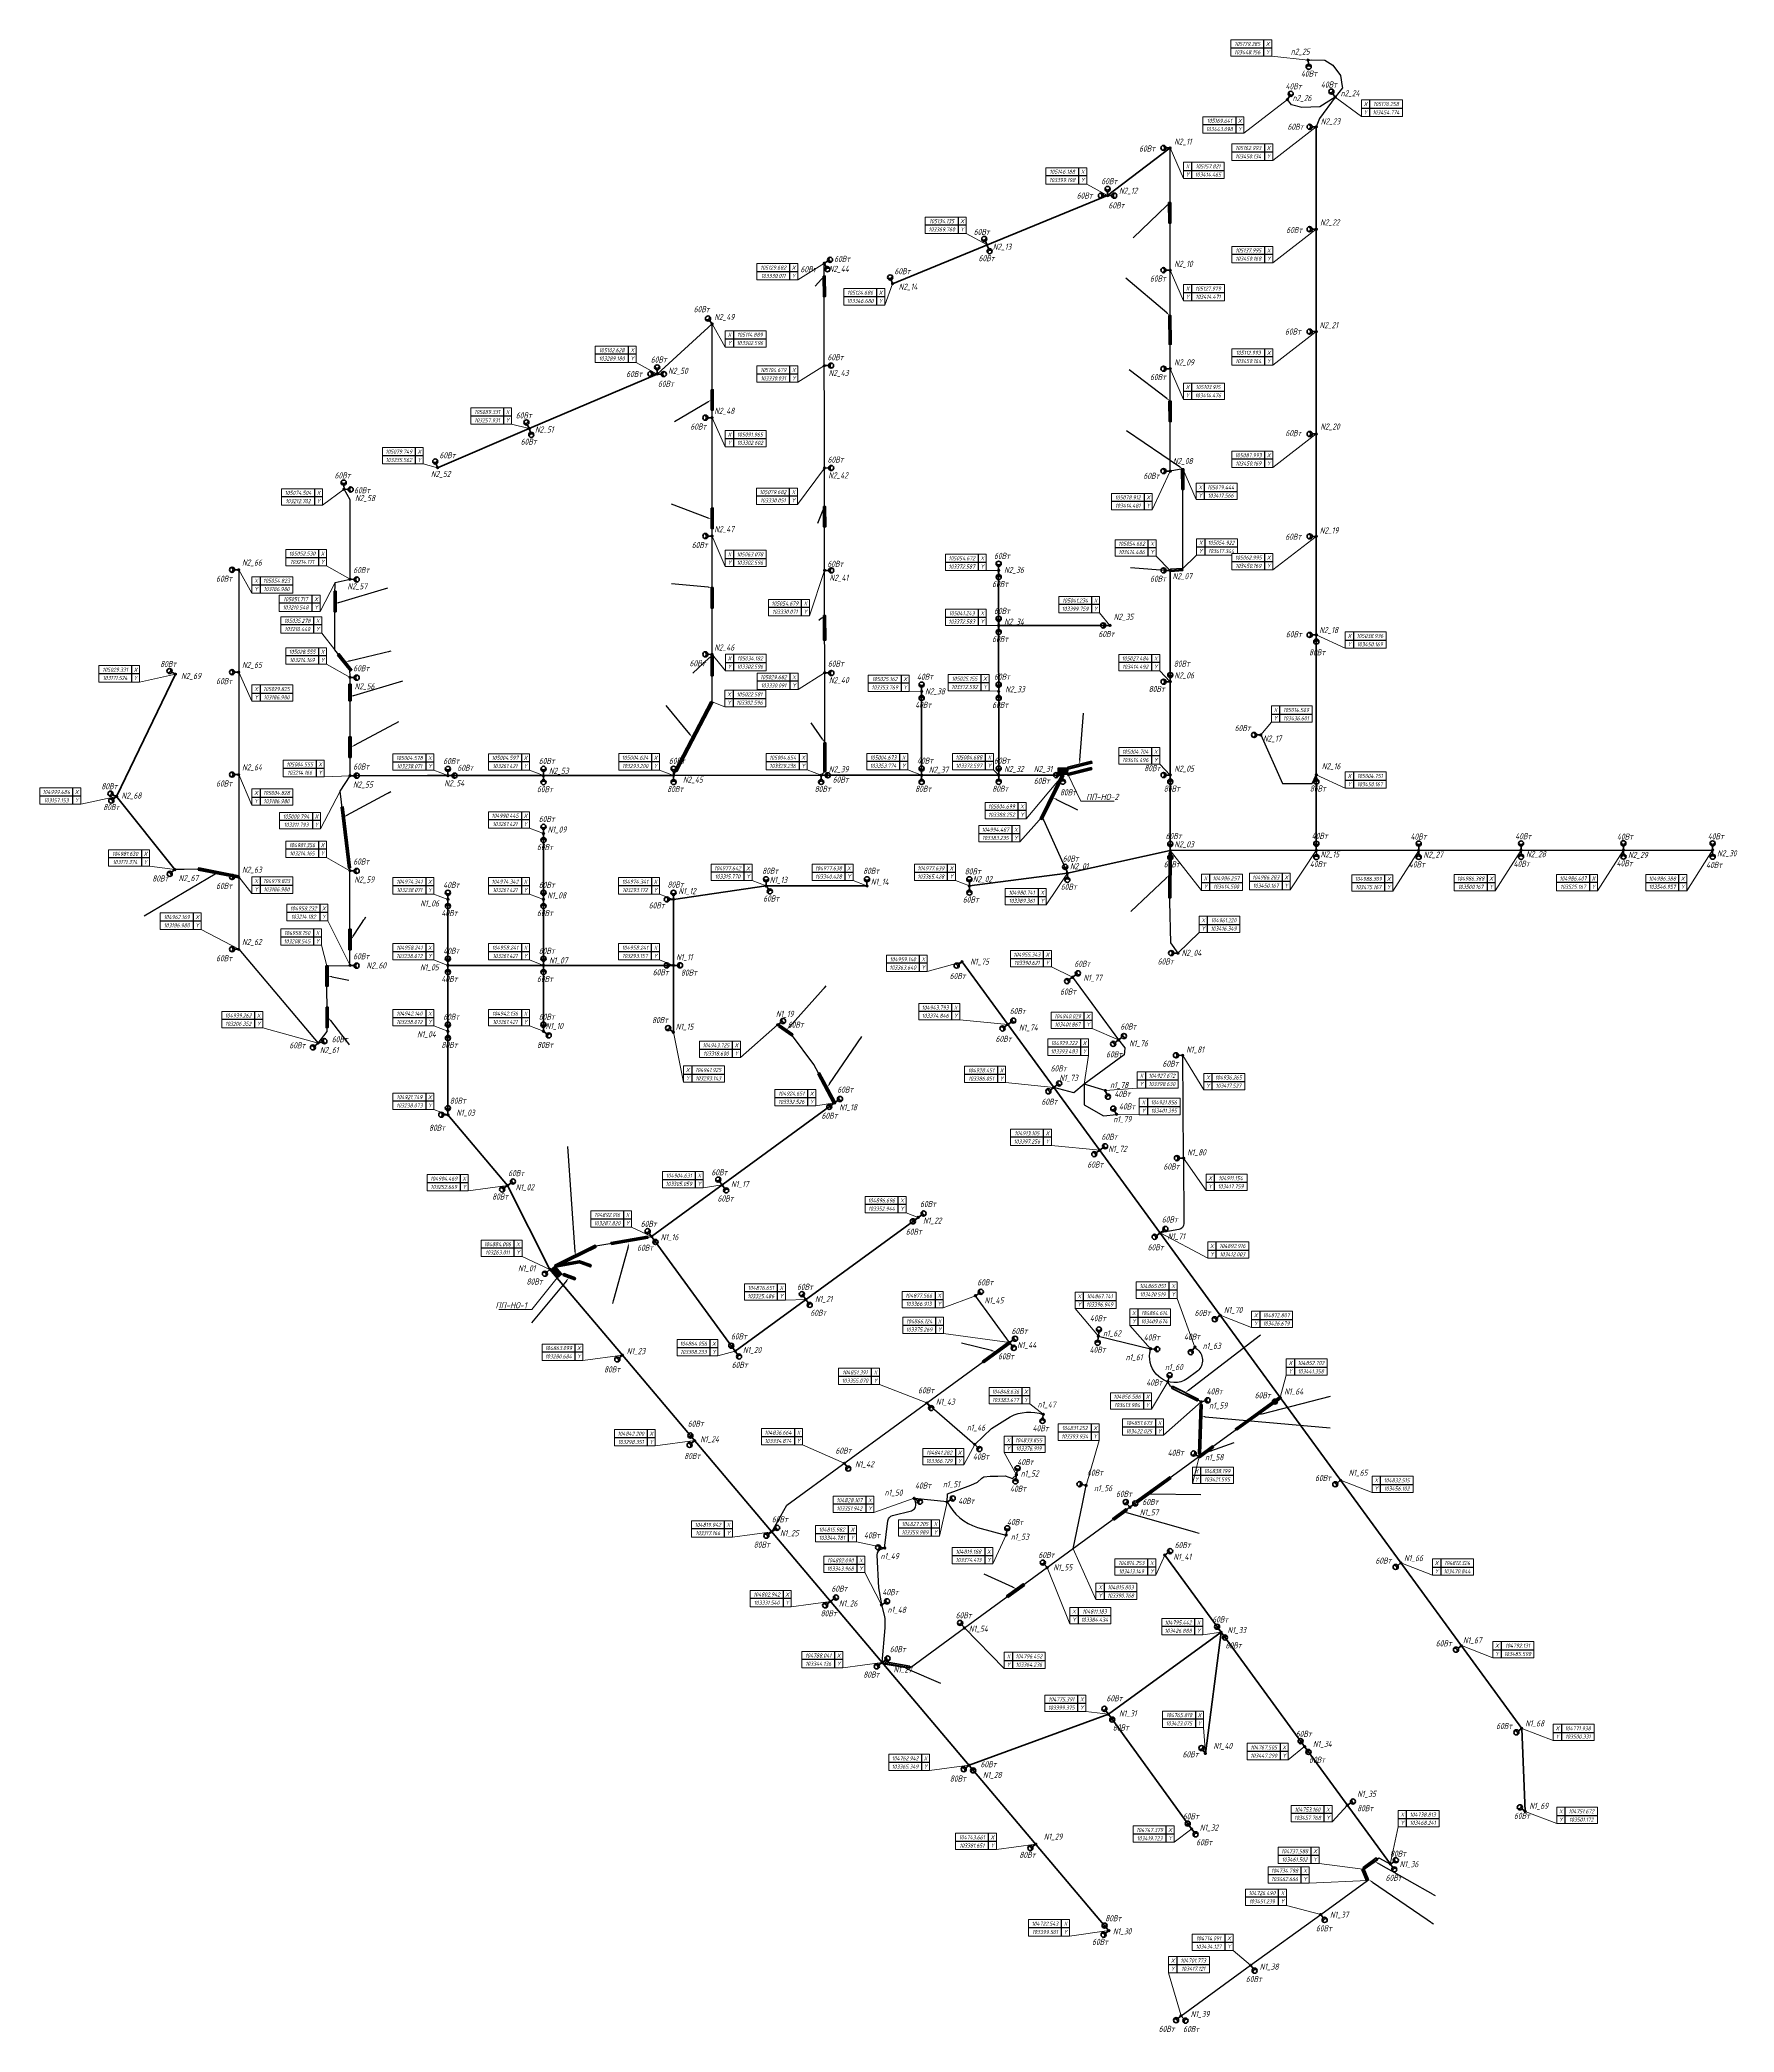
# Model space of a CAD drawing. Header units: millimetres. Extents: x -5263 to 103757798, y 0 to 105184226.
# Drawn here: x 103138416 to 103552215, y 104697762 to 105184226 of the extents above; entities that cross this region are included whole.
import ezdxf
from ezdxf import colors
from ezdxf.entities.mleader import LeaderData, LeaderLine
from ezdxf.enums import TextEntityAlignment as Align
from ezdxf.math import Vec2, Vec3

# ---------------------------------------------------------------- set-up
doc = ezdxf.new("R2010")
doc.units = ezdxf.units.MM
doc.set_wipeout_variables(frame=1)
doc.linetypes.add('CONTINOUS', pattern=[0])
for name, color, linetype, lineweight in [('_ПР_НО', 10, 'Continuous', 30), ('ЭО_Пл_Опора', 10, 'Continuous', 35), ('ЭО_Пл_Опора_Светильники', 10, 'Continuous', 35), ('ЭО_Пл_Распред_Сеть', 10, 'Continuous', 35), ('ЭО_Пл_Светильники', 10, 'Continuous', 25), ('ЭО_Пл_Светильники_Текст', 10, 'Continuous', 20), ('ЭО_Пл_Сеть_Освещения_В земле', 3, 'ID_N', 30), ('ЭО_Пл_Сеть_Освещения_Текст', 10, 'Continuous', 20), ('ЭО_Пл_Щиты', 7, 'Continuous', 25), ('ЭО_Пл_Щиты_Текст', 7, 'Continuous', 20), ('ЭС_Координата', 7, 'Continuous', 25)]:
    doc.layers.add(name, color=color, linetype=linetype, lineweight=lineweight)
doc.layers.get('0').off()
doc.styles.add('ПБГС', font='simplex.shx', dxfattribs={"width": 0.8, "oblique": 15})
doc.linetypes.add('ID_N', pattern='A,0,3,-3,["N",ПБГС,S=1.2,R=0,X=-1,Y=-0.5],-3,6', length=15)

# ---------------------------------------------------------------- blocks, each defined once
blk = doc.blocks.new('*U138')
at = {"layer": 'ЭО_Пл_Опора_Светильники'}
h = blk.add_hatch(color=256, dxfattribs=at)
h.dxf.hatch_style = 1
h.paths.add_polyline_path([(1, -199, 1), (-1, 199, 1)])
blk.add_line((1000, 5), (0, 0), dxfattribs=at)
for centre, radius in [((0, 0), 199), ((1625, 9), 625)]:
    blk.add_circle(centre, radius, dxfattribs=at)
blk.add_arc((2000, 11), 625, 107.77112, 252.85591, dxfattribs=at)
at = {"style": 'ПБГС', "oblique": 15, "width": 0.7, "flags": 1}
for tag, p, height in [('TYPE', (-1704, -2539), 525000), ('MANUFACTURER', (0, -5006), 875), ('NAME', (0, -3506), 875), ('SPECIFICATION_SECTION', (0, -6506), 875), ('GROUP', (0, -9506), 875)]:
    blk.add_attdef(tag, p, '', height=height, dxfattribs=at)
at = {"layer": 'ЭО_Пл_Светильники_Текст', "style": 'ПБГС', "oblique": 15, "width": 0.7}
blk.add_attdef('POWER', (672, -848), '', height=1500, dxfattribs=at)
blk = doc.blocks.new('*U128')
at = {"layer": 'ЭО_Пл_Опора_Светильники'}
h = blk.add_hatch(color=256, dxfattribs=at)
h.dxf.hatch_style = 1
h.paths.add_polyline_path([(-199, -1, 1), (199, 1, 1)])
blk.add_line((4, -1000), (0, 0), dxfattribs=at)
for centre, radius in [((0, 0), 199), ((7, -1625), 625)]:
    blk.add_circle(centre, radius, dxfattribs=at)
blk.add_arc((8, -2000), 625, 17.69341, 162.77821, dxfattribs=at)
at = {"style": 'ПБГС', "oblique": 15, "width": 0.7, "flags": 1}
for tag, p, height in [('TYPE', (-1704, -2539), 525000), ('MANUFACTURER', (0, -5006), 875), ('NAME', (0, -3506), 875), ('SPECIFICATION_SECTION', (0, -6506), 875), ('GROUP', (0, -9506), 875)]:
    blk.add_attdef(tag, p, '', height=height, dxfattribs=at)
at = {"layer": 'ЭО_Пл_Светильники_Текст', "style": 'ПБГС', "oblique": 15, "width": 0.7}
blk.add_attdef('POWER', (-1593, -4072), '', height=1500, dxfattribs=at)
blk = doc.blocks.new('*U140')
at = {"layer": 'ЭО_Пл_Опора_Светильники'}
h = blk.add_hatch(color=256, dxfattribs=at)
h.dxf.hatch_style = 1
h.paths.add_polyline_path([(-199, 0, 1), (199, 0, 1)])
blk.add_line((0, -1000), (0, 0), dxfattribs=at)
for centre, radius in [((0, 0), 199), ((0, -1625), 625)]:
    blk.add_circle(centre, radius, dxfattribs=at)
blk.add_arc((0, -2000), 625, 17.45329, 162.53809, dxfattribs=at)
at = {"style": 'ПБГС', "oblique": 15, "width": 0.7, "flags": 1}
for tag, p, height in [('TYPE', (-1704, -2539), 525000), ('MANUFACTURER', (0, -5006), 875), ('NAME', (0, -3506), 875), ('SPECIFICATION_SECTION', (0, -6506), 875), ('GROUP', (0, -9506), 875)]:
    blk.add_attdef(tag, p, '', height=height, dxfattribs=at)
at = {"layer": 'ЭО_Пл_Светильники_Текст', "style": 'ПБГС', "oblique": 15, "width": 0.7}
blk.add_attdef('POWER', (-1787, -5003), '', height=1500, dxfattribs=at)
blk = doc.blocks.new('ExDyn08210c30-0f48-4bcd-aa61-017707cd2af4')
h = blk.add_hatch(color=256)
h.dxf.hatch_style = 1
h.paths.add_polyline_path([(0, 0), (2736, 1230), (686, 5790), (-2050, 4560)])
blk.add_lwpolyline([(0, 0), (2736, 1230), (686, 5790), (-2050, 4560)], close=True)
blk = doc.blocks.new('_None')
blk = doc.blocks.new('промежуточная')
h = blk.add_hatch(color=255)
edge = h.paths.add_edge_path()
edge.add_arc((0, 0), 0.833, 0, 360)
at = {"lineweight": 30}
blk.add_circle((0, 0), 0.833, dxfattribs=at)
blk = doc.blocks.new('*U208')
at = {"layer": 'ЭО_Пл_Светильники'}
blk.add_line((0, 2), (0, 0), dxfattribs=at)
at = {"layer": 'ЭО_Пл_Светильники', "linetype": 'ByBlock', "xscale": 250, "yscale": 250, "zscale": 250}
blk.add_blockref('промежуточная', (0, 0), dxfattribs=at)
at = {"style": 'ПБГС', "oblique": 15, "width": 0.7, "flags": 1}
blk.add_attdef('NAME', (0, -6), '', height=3.5, dxfattribs=at)
at = {"layer": 'ЭО_Пл_Светильники_Текст', "style": 'ПБГС', "oblique": 15, "width": 0.7, "flags": 1}
for tag, p in [('TYPE', (0, 0)), ('MANUFACTURER', (0, -12)), ('SPECIFICATION_SECTION', (0, -18)), ('POWER', (0, -24)), ('GROUP', (0, -30))]:
    blk.add_attdef(tag, p, '', height=3.5, dxfattribs=at)
at = {"layer": 'ЭО_Пл_Светильники_Текст', "style": 'ПБГС', "oblique": 15, "width": 0.7}
blk.add_attdef('N_PYLON', (1069, 195), '', height=1500, dxfattribs=at)
blk = doc.blocks.new('*U107')
at = {"layer": 'ЭО_Пл_Светильники'}
blk.add_line((0, 2), (0, 0), dxfattribs=at)
at = {"layer": 'ЭО_Пл_Светильники', "linetype": 'ByBlock', "xscale": 250, "yscale": 250, "zscale": 250}
blk.add_blockref('промежуточная', (0, 0), dxfattribs=at)
at = {"style": 'ПБГС', "oblique": 15, "width": 0.7, "flags": 1}
blk.add_attdef('NAME', (0, -6), '', height=3.5, dxfattribs=at)
at = {"layer": 'ЭО_Пл_Светильники_Текст', "style": 'ПБГС', "oblique": 15, "width": 0.7, "flags": 1}
for tag, p in [('TYPE', (0, 0)), ('MANUFACTURER', (0, -12)), ('SPECIFICATION_SECTION', (0, -18)), ('POWER', (0, -24)), ('GROUP', (0, -30))]:
    blk.add_attdef(tag, p, '', height=3.5, dxfattribs=at)
at = {"layer": 'ЭО_Пл_Светильники_Текст', "style": 'ПБГС', "oblique": 15, "width": 0.7}
blk.add_attdef('N_PYLON', (1358, -408), '', height=1500, dxfattribs=at)
blk = doc.blocks.new('*U22')
at = {"layer": 'ЭО_Пл_Светильники'}
blk.add_line((0, 2), (0, 0), dxfattribs=at)
at = {"layer": 'ЭО_Пл_Светильники', "linetype": 'ByBlock', "xscale": 250, "yscale": 250, "zscale": 250}
blk.add_blockref('промежуточная', (0, 0), dxfattribs=at)
at = {"style": 'ПБГС', "oblique": 15, "width": 0.7, "flags": 1}
blk.add_attdef('NAME', (0, -6), '', height=3.5, dxfattribs=at)
at = {"layer": 'ЭО_Пл_Светильники_Текст', "style": 'ПБГС', "oblique": 15, "width": 0.7, "flags": 1}
for tag, p in [('TYPE', (0, 0)), ('MANUFACTURER', (0, -12)), ('SPECIFICATION_SECTION', (0, -18)), ('POWER', (0, -24)), ('GROUP', (0, -30))]:
    blk.add_attdef(tag, p, '', height=3.5, dxfattribs=at)
at = {"layer": 'ЭО_Пл_Светильники_Текст', "style": 'ПБГС', "oblique": 15, "width": 0.7}
blk.add_attdef('N_PYLON', (2026, -1088), '', height=1500, dxfattribs=at)
blk = doc.blocks.new('*U23')
at = {"layer": 'ЭО_Пл_Светильники'}
blk.add_line((0, 2), (0, 0), dxfattribs=at)
at = {"layer": 'ЭО_Пл_Светильники', "linetype": 'ByBlock', "xscale": 250, "yscale": 250, "zscale": 250}
blk.add_blockref('промежуточная', (0, 0), dxfattribs=at)
at = {"style": 'ПБГС', "oblique": 15, "width": 0.7, "flags": 1}
blk.add_attdef('NAME', (0, -6), '', height=3.5, dxfattribs=at)
at = {"layer": 'ЭО_Пл_Светильники_Текст', "style": 'ПБГС', "oblique": 15, "width": 0.7, "flags": 1}
for tag, p in [('TYPE', (0, 0)), ('MANUFACTURER', (0, -12)), ('SPECIFICATION_SECTION', (0, -18)), ('POWER', (0, -24)), ('GROUP', (0, -30))]:
    blk.add_attdef(tag, p, '', height=3.5, dxfattribs=at)
at = {"layer": 'ЭО_Пл_Светильники_Текст', "style": 'ПБГС', "oblique": 15, "width": 0.7}
blk.add_attdef('N_PYLON', (2640, -980), '', height=1500, dxfattribs=at)
blk = doc.blocks.new('*U24')
at = {"layer": 'ЭО_Пл_Светильники'}
blk.add_line((0, 2), (0, 0), dxfattribs=at)
at = {"layer": 'ЭО_Пл_Светильники', "linetype": 'ByBlock', "xscale": 250, "yscale": 250, "zscale": 250}
blk.add_blockref('промежуточная', (0, 0), dxfattribs=at)
at = {"style": 'ПБГС', "oblique": 15, "width": 0.7, "flags": 1}
blk.add_attdef('NAME', (0, -6), '', height=3.5, dxfattribs=at)
at = {"layer": 'ЭО_Пл_Светильники_Текст', "style": 'ПБГС', "oblique": 15, "width": 0.7, "flags": 1}
for tag, p in [('TYPE', (0, 0)), ('MANUFACTURER', (0, -12)), ('SPECIFICATION_SECTION', (0, -18)), ('POWER', (0, -24)), ('GROUP', (0, -30))]:
    blk.add_attdef(tag, p, '', height=3.5, dxfattribs=at)
at = {"layer": 'ЭО_Пл_Светильники_Текст', "style": 'ПБГС', "oblique": 15, "width": 0.7}
blk.add_attdef('N_PYLON', (-805, -1919), '', height=1500, dxfattribs=at)
blk = doc.blocks.new('*U432')
at = {"layer": 'ЭО_Пл_Светильники'}
blk.add_line((0, 2), (0, 0), dxfattribs=at)
at = {"layer": 'ЭО_Пл_Светильники', "linetype": 'ByBlock', "xscale": 250, "yscale": 250, "zscale": 250}
blk.add_blockref('промежуточная', (0, 0), dxfattribs=at)
at = {"style": 'ПБГС', "oblique": 15, "width": 0.7, "flags": 1}
blk.add_attdef('NAME', (0, -6), '', height=3.5, dxfattribs=at)
at = {"layer": 'ЭО_Пл_Светильники_Текст', "style": 'ПБГС', "oblique": 15, "width": 0.7}
blk.add_attdef('N_PYLON', (-1899, 3343), '', height=1500, dxfattribs=at)
at = {"layer": 'ЭО_Пл_Светильники_Текст', "style": 'ПБГС', "oblique": 15, "width": 0.7, "flags": 1}
for tag, p in [('TYPE', (0, 0)), ('MANUFACTURER', (0, -12)), ('SPECIFICATION_SECTION', (0, -18)), ('POWER', (0, -24)), ('GROUP', (0, -30))]:
    blk.add_attdef(tag, p, '', height=3.5, dxfattribs=at)
blk = doc.blocks.new('*U26')
at = {"layer": 'ЭО_Пл_Светильники'}
blk.add_line((0, 2), (0, 0), dxfattribs=at)
at = {"layer": 'ЭО_Пл_Светильники', "linetype": 'ByBlock', "xscale": 250, "yscale": 250, "zscale": 250}
blk.add_blockref('промежуточная', (0, 0), dxfattribs=at)
at = {"style": 'ПБГС', "oblique": 15, "width": 0.7, "flags": 1}
blk.add_attdef('NAME', (0, -6), '', height=3.5, dxfattribs=at)
at = {"layer": 'ЭО_Пл_Светильники_Текст', "style": 'ПБГС', "oblique": 15, "width": 0.7, "flags": 1}
for tag, p in [('TYPE', (0, 0)), ('MANUFACTURER', (0, -12)), ('SPECIFICATION_SECTION', (0, -18)), ('POWER', (0, -24)), ('GROUP', (0, -30))]:
    blk.add_attdef(tag, p, '', height=3.5, dxfattribs=at)
at = {"layer": 'ЭО_Пл_Светильники_Текст', "style": 'ПБГС', "oblique": 15, "width": 0.7}
blk.add_attdef('N_PYLON', (2172, -473), '', height=1500, dxfattribs=at)
blk = doc.blocks.new('*U218')
at = {"layer": 'ЭО_Пл_Светильники'}
blk.add_line((0, 2), (0, 0), dxfattribs=at)
at = {"layer": 'ЭО_Пл_Светильники', "linetype": 'ByBlock', "xscale": 250, "yscale": 250, "zscale": 250}
blk.add_blockref('промежуточная', (0, 0), dxfattribs=at)
at = {"style": 'ПБГС', "oblique": 15, "width": 0.7, "flags": 1}
blk.add_attdef('NAME', (0, -6), '', height=3.5, dxfattribs=at)
at = {"layer": 'ЭО_Пл_Светильники_Текст', "style": 'ПБГС', "oblique": 15, "width": 0.7, "flags": 1}
for tag, p in [('TYPE', (0, 0)), ('MANUFACTURER', (0, -12)), ('SPECIFICATION_SECTION', (0, -18)), ('POWER', (0, -24)), ('GROUP', (0, -30))]:
    blk.add_attdef(tag, p, '', height=3.5, dxfattribs=at)
at = {"layer": 'ЭО_Пл_Светильники_Текст', "style": 'ПБГС', "oblique": 15, "width": 0.7}
blk.add_attdef('N_PYLON', (1846, -1341), '', height=1500, dxfattribs=at)
blk = doc.blocks.new('*U431')
at = {"layer": 'ЭО_Пл_Светильники'}
blk.add_line((0, 2), (0, 0), dxfattribs=at)
at = {"layer": 'ЭО_Пл_Светильники', "linetype": 'ByBlock', "xscale": 250, "yscale": 250, "zscale": 250}
blk.add_blockref('промежуточная', (0, 0), dxfattribs=at)
at = {"style": 'ПБГС', "oblique": 15, "width": 0.7, "flags": 1}
blk.add_attdef('NAME', (0, -6), '', height=3.5, dxfattribs=at)
at = {"layer": 'ЭО_Пл_Светильники_Текст', "style": 'ПБГС', "oblique": 15, "width": 0.7, "flags": 1}
for tag, p in [('TYPE', (0, 0)), ('MANUFACTURER', (0, -12)), ('SPECIFICATION_SECTION', (0, -18)), ('POWER', (0, -24)), ('GROUP', (0, -30))]:
    blk.add_attdef(tag, p, '', height=3.5, dxfattribs=at)
at = {"layer": 'ЭО_Пл_Светильники_Текст', "style": 'ПБГС', "oblique": 15, "width": 0.7}
blk.add_attdef('N_PYLON', (2221, -1876), '', height=1500, dxfattribs=at)
blk = doc.blocks.new('*U105')
at = {"layer": 'ЭО_Пл_Светильники'}
blk.add_line((0, 2), (0, 0), dxfattribs=at)
at = {"layer": 'ЭО_Пл_Светильники', "linetype": 'ByBlock', "xscale": 250, "yscale": 250, "zscale": 250}
blk.add_blockref('промежуточная', (0, 0), dxfattribs=at)
at = {"style": 'ПБГС', "oblique": 15, "width": 0.7, "flags": 1}
blk.add_attdef('NAME', (0, -6), '', height=3.5, dxfattribs=at)
at = {"layer": 'ЭО_Пл_Светильники_Текст', "style": 'ПБГС', "oblique": 15, "width": 0.7, "flags": 1}
for tag, p in [('TYPE', (0, 0)), ('MANUFACTURER', (0, -12)), ('SPECIFICATION_SECTION', (0, -18)), ('POWER', (0, -24)), ('GROUP', (0, -30))]:
    blk.add_attdef(tag, p, '', height=3.5, dxfattribs=at)
at = {"layer": 'ЭО_Пл_Светильники_Текст', "style": 'ПБГС', "oblique": 15, "width": 0.7}
blk.add_attdef('N_PYLON', (919, 556), '', height=1500, dxfattribs=at)
blk = doc.blocks.new('*U101')
at = {"layer": 'ЭО_Пл_Светильники'}
blk.add_line((0, 2), (0, 0), dxfattribs=at)
at = {"layer": 'ЭО_Пл_Светильники', "linetype": 'ByBlock', "xscale": 250, "yscale": 250, "zscale": 250}
blk.add_blockref('промежуточная', (0, 0), dxfattribs=at)
at = {"style": 'ПБГС', "oblique": 15, "width": 0.7, "flags": 1}
blk.add_attdef('NAME', (0, -6), '', height=3.5, dxfattribs=at)
at = {"layer": 'ЭО_Пл_Светильники_Текст', "style": 'ПБГС', "oblique": 15, "width": 0.7, "flags": 1}
for tag, p in [('TYPE', (0, 0)), ('MANUFACTURER', (0, -12)), ('SPECIFICATION_SECTION', (0, -18)), ('POWER', (0, -24)), ('GROUP', (0, -30))]:
    blk.add_attdef(tag, p, '', height=3.5, dxfattribs=at)
at = {"layer": 'ЭО_Пл_Светильники_Текст', "style": 'ПБГС', "oblique": 15, "width": 0.7}
blk.add_attdef('N_PYLON', (981, 748), '', height=1500, dxfattribs=at)
blk = doc.blocks.new('*U227')
at = {"layer": 'ЭО_Пл_Светильники'}
blk.add_line((0, 2), (0, 0), dxfattribs=at)
at = {"layer": 'ЭО_Пл_Светильники', "linetype": 'ByBlock', "xscale": 250, "yscale": 250, "zscale": 250}
blk.add_blockref('промежуточная', (0, 0), dxfattribs=at)
at = {"style": 'ПБГС', "oblique": 15, "width": 0.7, "flags": 1}
blk.add_attdef('NAME', (0, -6), '', height=3.5, dxfattribs=at)
at = {"layer": 'ЭО_Пл_Светильники_Текст', "style": 'ПБГС', "oblique": 15, "width": 0.7, "flags": 1}
for tag, p in [('TYPE', (0, 0)), ('MANUFACTURER', (0, -12)), ('SPECIFICATION_SECTION', (0, -18)), ('POWER', (0, -24)), ('GROUP', (0, -30))]:
    blk.add_attdef(tag, p, '', height=3.5, dxfattribs=at)
at = {"layer": 'ЭО_Пл_Светильники_Текст', "style": 'ПБГС', "oblique": 15, "width": 0.7}
blk.add_attdef('N_PYLON', (1818, -1561), '', height=1500, dxfattribs=at)
blk = doc.blocks.new('*U439')
at = {"layer": 'ЭО_Пл_Светильники'}
blk.add_line((0, 2), (0, 0), dxfattribs=at)
at = {"layer": 'ЭО_Пл_Светильники', "linetype": 'ByBlock', "xscale": 250, "yscale": 250, "zscale": 250}
blk.add_blockref('промежуточная', (0, 0), dxfattribs=at)
at = {"style": 'ПБГС', "oblique": 15, "width": 0.7, "flags": 1}
blk.add_attdef('NAME', (0, -6), '', height=3.5, dxfattribs=at)
at = {"layer": 'ЭО_Пл_Светильники_Текст', "style": 'ПБГС', "oblique": 15, "width": 0.7, "flags": 1}
for tag, p in [('TYPE', (0, 0)), ('MANUFACTURER', (0, -12)), ('SPECIFICATION_SECTION', (0, -18)), ('POWER', (0, -24)), ('GROUP', (0, -30))]:
    blk.add_attdef(tag, p, '', height=3.5, dxfattribs=at)
at = {"layer": 'ЭО_Пл_Светильники_Текст', "style": 'ПБГС', "oblique": 15, "width": 0.7}
blk.add_attdef('N_PYLON', (1338, 1582), '', height=1500, dxfattribs=at)
blk = doc.blocks.new('*U223')
at = {"layer": 'ЭО_Пл_Светильники'}
blk.add_line((0, 2), (0, 0), dxfattribs=at)
at = {"layer": 'ЭО_Пл_Светильники', "linetype": 'ByBlock', "xscale": 250, "yscale": 250, "zscale": 250}
blk.add_blockref('промежуточная', (0, 0), dxfattribs=at)
at = {"style": 'ПБГС', "oblique": 15, "width": 0.7, "flags": 1}
blk.add_attdef('NAME', (0, -6), '', height=3.5, dxfattribs=at)
at = {"layer": 'ЭО_Пл_Светильники_Текст', "style": 'ПБГС', "oblique": 15, "width": 0.7, "flags": 1}
for tag, p in [('TYPE', (0, 0)), ('MANUFACTURER', (0, -12)), ('SPECIFICATION_SECTION', (0, -18)), ('POWER', (0, -24)), ('GROUP', (0, -30))]:
    blk.add_attdef(tag, p, '', height=3.5, dxfattribs=at)
at = {"layer": 'ЭО_Пл_Светильники_Текст', "style": 'ПБГС', "oblique": 15, "width": 0.7}
blk.add_attdef('N_PYLON', (2698, -1489), '', height=1500, dxfattribs=at)
blk = doc.blocks.new('*U222')
at = {"layer": 'ЭО_Пл_Светильники'}
blk.add_line((0, 2), (0, 0), dxfattribs=at)
at = {"layer": 'ЭО_Пл_Светильники', "linetype": 'ByBlock', "xscale": 250, "yscale": 250, "zscale": 250}
blk.add_blockref('промежуточная', (0, 0), dxfattribs=at)
at = {"style": 'ПБГС', "oblique": 15, "width": 0.7, "flags": 1}
blk.add_attdef('NAME', (0, -6), '', height=3.5, dxfattribs=at)
at = {"layer": 'ЭО_Пл_Светильники_Текст', "style": 'ПБГС', "oblique": 15, "width": 0.7, "flags": 1}
for tag, p in [('TYPE', (0, 0)), ('MANUFACTURER', (0, -12)), ('SPECIFICATION_SECTION', (0, -18)), ('POWER', (0, -24)), ('GROUP', (0, -30))]:
    blk.add_attdef(tag, p, '', height=3.5, dxfattribs=at)
at = {"layer": 'ЭО_Пл_Светильники_Текст', "style": 'ПБГС', "oblique": 15, "width": 0.7}
blk.add_attdef('N_PYLON', (2007, -727), '', height=1500, dxfattribs=at)
blk = doc.blocks.new('*U27')
at = {"layer": 'ЭО_Пл_Светильники'}
blk.add_line((0, 2), (0, 0), dxfattribs=at)
at = {"layer": 'ЭО_Пл_Светильники', "linetype": 'ByBlock', "xscale": 250, "yscale": 250, "zscale": 250}
blk.add_blockref('промежуточная', (0, 0), dxfattribs=at)
at = {"style": 'ПБГС', "oblique": 15, "width": 0.7, "flags": 1}
blk.add_attdef('NAME', (0, -6), '', height=3.5, dxfattribs=at)
at = {"layer": 'ЭО_Пл_Светильники_Текст', "style": 'ПБГС', "oblique": 15, "width": 0.7, "flags": 1}
for tag, p in [('TYPE', (0, 0)), ('MANUFACTURER', (0, -12)), ('SPECIFICATION_SECTION', (0, -18)), ('POWER', (0, -24)), ('GROUP', (0, -30))]:
    blk.add_attdef(tag, p, '', height=3.5, dxfattribs=at)
at = {"layer": 'ЭО_Пл_Светильники_Текст', "style": 'ПБГС', "oblique": 15, "width": 0.7}
blk.add_attdef('N_PYLON', (1964, 1095), '', height=1500, dxfattribs=at)
blk = doc.blocks.new('*U102')
at = {"layer": 'ЭО_Пл_Светильники'}
blk.add_line((0, 2), (0, 0), dxfattribs=at)
at = {"layer": 'ЭО_Пл_Светильники', "linetype": 'ByBlock', "xscale": 250, "yscale": 250, "zscale": 250}
blk.add_blockref('промежуточная', (0, 0), dxfattribs=at)
at = {"style": 'ПБГС', "oblique": 15, "width": 0.7, "flags": 1}
blk.add_attdef('NAME', (0, -6), '', height=3.5, dxfattribs=at)
at = {"layer": 'ЭО_Пл_Светильники_Текст', "style": 'ПБГС', "oblique": 15, "width": 0.7, "flags": 1}
for tag, p in [('TYPE', (0, 0)), ('MANUFACTURER', (0, -12)), ('SPECIFICATION_SECTION', (0, -18)), ('POWER', (0, -24)), ('GROUP', (0, -30))]:
    blk.add_attdef(tag, p, '', height=3.5, dxfattribs=at)
at = {"layer": 'ЭО_Пл_Светильники_Текст', "style": 'ПБГС', "oblique": 15, "width": 0.7}
blk.add_attdef('N_PYLON', (755, 436), '', height=1500, dxfattribs=at)
blk = doc.blocks.new('*U171')
at = {"layer": 'ЭО_Пл_Светильники'}
blk.add_line((0, 2), (0, 0), dxfattribs=at)
at = {"layer": 'ЭО_Пл_Светильники', "linetype": 'ByBlock', "xscale": 250, "yscale": 250, "zscale": 250}
blk.add_blockref('промежуточная', (0, 0), dxfattribs=at)
at = {"style": 'ПБГС', "oblique": 15, "width": 0.7, "flags": 1}
blk.add_attdef('NAME', (0, -6), '', height=3.5, dxfattribs=at)
at = {"layer": 'ЭО_Пл_Светильники_Текст', "style": 'ПБГС', "oblique": 15, "width": 0.7, "flags": 1}
for tag, p in [('TYPE', (0, 0)), ('MANUFACTURER', (0, -12)), ('SPECIFICATION_SECTION', (0, -18)), ('POWER', (0, -24)), ('GROUP', (0, -30))]:
    blk.add_attdef(tag, p, '', height=3.5, dxfattribs=at)
at = {"layer": 'ЭО_Пл_Светильники_Текст', "style": 'ПБГС', "oblique": 15, "width": 0.7}
blk.add_attdef('N_PYLON', (846, 458), '', height=1500, dxfattribs=at)
blk = doc.blocks.new('*U121')
at = {"layer": 'ЭО_Пл_Светильники'}
blk.add_line((0, 2), (0, 0), dxfattribs=at)
at = {"layer": 'ЭО_Пл_Светильники', "linetype": 'ByBlock', "xscale": 250, "yscale": 250, "zscale": 250}
blk.add_blockref('промежуточная', (0, 0), dxfattribs=at)
at = {"style": 'ПБГС', "oblique": 15, "width": 0.7, "flags": 1}
blk.add_attdef('NAME', (0, -6), '', height=3.5, dxfattribs=at)
at = {"layer": 'ЭО_Пл_Светильники_Текст', "style": 'ПБГС', "oblique": 15, "width": 0.7, "flags": 1}
for tag, p in [('TYPE', (0, 0)), ('MANUFACTURER', (0, -12)), ('SPECIFICATION_SECTION', (0, -18)), ('POWER', (0, -24)), ('GROUP', (0, -30))]:
    blk.add_attdef(tag, p, '', height=3.5, dxfattribs=at)
at = {"layer": 'ЭО_Пл_Светильники_Текст', "style": 'ПБГС', "oblique": 15, "width": 0.7}
blk.add_attdef('N_PYLON', (2411, -1978), '', height=1500, dxfattribs=at)
blk = doc.blocks.new('*U106')
at = {"layer": 'ЭО_Пл_Светильники'}
blk.add_line((0, 2), (0, 0), dxfattribs=at)
at = {"layer": 'ЭО_Пл_Светильники', "linetype": 'ByBlock', "xscale": 250, "yscale": 250, "zscale": 250}
blk.add_blockref('промежуточная', (0, 0), dxfattribs=at)
at = {"style": 'ПБГС', "oblique": 15, "width": 0.7, "flags": 1}
blk.add_attdef('NAME', (0, -6), '', height=3.5, dxfattribs=at)
at = {"layer": 'ЭО_Пл_Светильники_Текст', "style": 'ПБГС', "oblique": 15, "width": 0.7, "flags": 1}
for tag, p in [('TYPE', (0, 0)), ('MANUFACTURER', (0, -12)), ('SPECIFICATION_SECTION', (0, -18)), ('POWER', (0, -24)), ('GROUP', (0, -30))]:
    blk.add_attdef(tag, p, '', height=3.5, dxfattribs=at)
at = {"layer": 'ЭО_Пл_Светильники_Текст', "style": 'ПБГС', "oblique": 15, "width": 0.7}
blk.add_attdef('N_PYLON', (2117, -1180), '', height=1500, dxfattribs=at)
blk = doc.blocks.new('*U232')
at = {"layer": 'ЭО_Пл_Светильники'}
blk.add_line((0, 2), (0, 0), dxfattribs=at)
at = {"layer": 'ЭО_Пл_Светильники', "linetype": 'ByBlock', "xscale": 250, "yscale": 250, "zscale": 250}
blk.add_blockref('промежуточная', (0, 0), dxfattribs=at)
at = {"style": 'ПБГС', "oblique": 15, "width": 0.7, "flags": 1}
blk.add_attdef('NAME', (0, -6), '', height=3.5, dxfattribs=at)
at = {"layer": 'ЭО_Пл_Светильники_Текст', "style": 'ПБГС', "oblique": 15, "width": 0.7, "flags": 1}
for tag, p in [('TYPE', (0, 0)), ('MANUFACTURER', (0, -12)), ('SPECIFICATION_SECTION', (0, -18)), ('POWER', (0, -24)), ('GROUP', (0, -30))]:
    blk.add_attdef(tag, p, '', height=3.5, dxfattribs=at)
at = {"layer": 'ЭО_Пл_Светильники_Текст', "style": 'ПБГС', "oblique": 15, "width": 0.7}
blk.add_attdef('N_PYLON', (1592, -251), '', height=1500, dxfattribs=at)
blk = doc.blocks.new('*U29')
at = {"layer": 'ЭО_Пл_Светильники'}
blk.add_line((0, 2), (0, 0), dxfattribs=at)
at = {"layer": 'ЭО_Пл_Светильники', "linetype": 'ByBlock', "xscale": 250, "yscale": 250, "zscale": 250}
blk.add_blockref('промежуточная', (0, 0), dxfattribs=at)
at = {"style": 'ПБГС', "oblique": 15, "width": 0.7, "flags": 1}
blk.add_attdef('NAME', (0, -6), '', height=3.5, dxfattribs=at)
at = {"layer": 'ЭО_Пл_Светильники_Текст', "style": 'ПБГС', "oblique": 15, "width": 0.7, "flags": 1}
for tag, p in [('TYPE', (0, 0)), ('MANUFACTURER', (0, -12)), ('SPECIFICATION_SECTION', (0, -18)), ('POWER', (0, -24)), ('GROUP', (0, -30))]:
    blk.add_attdef(tag, p, '', height=3.5, dxfattribs=at)
at = {"layer": 'ЭО_Пл_Светильники_Текст', "style": 'ПБГС', "oblique": 15, "width": 0.7}
blk.add_attdef('N_PYLON', (2613, -558), '', height=1500, dxfattribs=at)
blk = doc.blocks.new('*U28')
at = {"layer": 'ЭО_Пл_Светильники'}
blk.add_line((0, 2), (0, 0), dxfattribs=at)
at = {"layer": 'ЭО_Пл_Светильники', "linetype": 'ByBlock', "xscale": 250, "yscale": 250, "zscale": 250, "rotation": 327.8617018840168}
blk.add_blockref('промежуточная', (0, 0), dxfattribs=at)
at = {"style": 'ПБГС', "oblique": 15, "width": 0.7, "flags": 1}
blk.add_attdef('NAME', (0, -6), '', height=3.5, dxfattribs=at)
at = {"layer": 'ЭО_Пл_Светильники_Текст', "style": 'ПБГС', "oblique": 15, "width": 0.7, "flags": 1}
for tag, p in [('TYPE', (0, 0)), ('MANUFACTURER', (0, -12)), ('SPECIFICATION_SECTION', (0, -18)), ('POWER', (0, -24)), ('GROUP', (0, -30))]:
    blk.add_attdef(tag, p, '', height=3.5, dxfattribs=at)
at = {"layer": 'ЭО_Пл_Светильники_Текст', "style": 'ПБГС', "oblique": 15, "width": 0.7}
blk.add_attdef('N_PYLON', (3382, -3125), '', height=1500, dxfattribs=at)
blk = doc.blocks.new('*U433')
at = {"layer": 'ЭО_Пл_Светильники'}
blk.add_line((0, 2), (0, 0), dxfattribs=at)
at = {"layer": 'ЭО_Пл_Светильники', "linetype": 'ByBlock', "xscale": 250, "yscale": 250, "zscale": 250}
blk.add_blockref('промежуточная', (0, 0), dxfattribs=at)
at = {"style": 'ПБГС', "oblique": 15, "width": 0.7, "flags": 1}
blk.add_attdef('NAME', (0, -6), '', height=3.5, dxfattribs=at)
at = {"layer": 'ЭО_Пл_Светильники_Текст', "style": 'ПБГС', "oblique": 15, "width": 0.7, "flags": 1}
for tag, p in [('TYPE', (0, 0)), ('MANUFACTURER', (0, -12)), ('SPECIFICATION_SECTION', (0, -18)), ('POWER', (0, -24)), ('GROUP', (0, -30))]:
    blk.add_attdef(tag, p, '', height=3.5, dxfattribs=at)
at = {"layer": 'ЭО_Пл_Светильники_Текст', "style": 'ПБГС', "oblique": 15, "width": 0.7}
blk.add_attdef('N_PYLON', (1981, -409), '', height=1500, dxfattribs=at)
blk = doc.blocks.new('*U231')
at = {"layer": 'ЭО_Пл_Светильники'}
blk.add_line((0, 2), (0, 0), dxfattribs=at)
at = {"layer": 'ЭО_Пл_Светильники', "linetype": 'ByBlock', "xscale": 250, "yscale": 250, "zscale": 250}
blk.add_blockref('промежуточная', (0, 0), dxfattribs=at)
at = {"style": 'ПБГС', "oblique": 15, "width": 0.7, "flags": 1}
blk.add_attdef('NAME', (0, -6), '', height=3.5, dxfattribs=at)
at = {"layer": 'ЭО_Пл_Светильники_Текст', "style": 'ПБГС', "oblique": 15, "width": 0.7, "flags": 1}
for tag, p in [('TYPE', (0, 0)), ('MANUFACTURER', (0, -12)), ('SPECIFICATION_SECTION', (0, -18)), ('POWER', (0, -24)), ('GROUP', (0, -30))]:
    blk.add_attdef(tag, p, '', height=3.5, dxfattribs=at)
at = {"layer": 'ЭО_Пл_Светильники_Текст', "style": 'ПБГС', "oblique": 15, "width": 0.7}
blk.add_attdef('N_PYLON', (2050, -118), '', height=1500, dxfattribs=at)
blk = doc.blocks.new('*U246')
at = {"layer": 'ЭО_Пл_Светильники'}
blk.add_line((0, 2), (0, 0), dxfattribs=at)
at = {"layer": 'ЭО_Пл_Светильники', "linetype": 'ByBlock', "xscale": 250, "yscale": 250, "zscale": 250}
blk.add_blockref('промежуточная', (0, 0), dxfattribs=at)
at = {"style": 'ПБГС', "oblique": 15, "width": 0.7, "flags": 1}
blk.add_attdef('NAME', (0, -6), '', height=3.5, dxfattribs=at)
at = {"layer": 'ЭО_Пл_Светильники_Текст', "style": 'ПБГС', "oblique": 15, "width": 0.7, "flags": 1}
for tag, p in [('TYPE', (0, 0)), ('MANUFACTURER', (0, -12)), ('SPECIFICATION_SECTION', (0, -18)), ('POWER', (0, -24)), ('GROUP', (0, -30))]:
    blk.add_attdef(tag, p, '', height=3.5, dxfattribs=at)
at = {"layer": 'ЭО_Пл_Светильники_Текст', "style": 'ПБГС', "oblique": 15, "width": 0.7}
blk.add_attdef('N_PYLON', (2394, 2041), '', height=1500, dxfattribs=at)
blk = doc.blocks.new('*U249')
at = {"layer": 'ЭО_Пл_Светильники'}
blk.add_line((0, 2), (0, 0), dxfattribs=at)
at = {"layer": 'ЭО_Пл_Светильники', "linetype": 'ByBlock', "xscale": 250, "yscale": 250, "zscale": 250}
blk.add_blockref('промежуточная', (0, 0), dxfattribs=at)
at = {"style": 'ПБГС', "oblique": 15, "width": 0.7, "flags": 1}
blk.add_attdef('NAME', (0, -6), '', height=3.5, dxfattribs=at)
at = {"layer": 'ЭО_Пл_Светильники_Текст', "style": 'ПБГС', "oblique": 15, "width": 0.7, "flags": 1}
for tag, p in [('TYPE', (0, 0)), ('MANUFACTURER', (0, -12)), ('SPECIFICATION_SECTION', (0, -18)), ('POWER', (0, -24)), ('GROUP', (0, -30))]:
    blk.add_attdef(tag, p, '', height=3.5, dxfattribs=at)
at = {"layer": 'ЭО_Пл_Светильники_Текст', "style": 'ПБГС', "oblique": 15, "width": 0.7}
blk.add_attdef('N_PYLON', (2266, -771), '', height=1500, dxfattribs=at)
blk = doc.blocks.new('*U30')
at = {"layer": 'ЭО_Пл_Светильники'}
blk.add_line((0, 2), (0, 0), dxfattribs=at)
at = {"layer": 'ЭО_Пл_Светильники', "linetype": 'ByBlock', "xscale": 250, "yscale": 250, "zscale": 250}
blk.add_blockref('промежуточная', (0, 0), dxfattribs=at)
at = {"style": 'ПБГС', "oblique": 15, "width": 0.7, "flags": 1}
blk.add_attdef('NAME', (0, -6), '', height=3.5, dxfattribs=at)
at = {"layer": 'ЭО_Пл_Светильники_Текст', "style": 'ПБГС', "oblique": 15, "width": 0.7, "flags": 1}
for tag, p in [('TYPE', (0, 0)), ('MANUFACTURER', (0, -12)), ('SPECIFICATION_SECTION', (0, -18)), ('POWER', (0, -24)), ('GROUP', (0, -30))]:
    blk.add_attdef(tag, p, '', height=3.5, dxfattribs=at)
at = {"layer": 'ЭО_Пл_Светильники_Текст', "style": 'ПБГС', "oblique": 15, "width": 0.7}
blk.add_attdef('N_PYLON', (2257, -806), '', height=1500, dxfattribs=at)
blk = doc.blocks.new('*U31')
at = {"layer": 'ЭО_Пл_Светильники'}
blk.add_line((0, 2), (0, 0), dxfattribs=at)
at = {"layer": 'ЭО_Пл_Светильники', "linetype": 'ByBlock', "xscale": 250, "yscale": 250, "zscale": 250}
blk.add_blockref('промежуточная', (0, 0), dxfattribs=at)
at = {"style": 'ПБГС', "oblique": 15, "width": 0.7, "flags": 1}
blk.add_attdef('NAME', (0, -6), '', height=3.5, dxfattribs=at)
at = {"layer": 'ЭО_Пл_Светильники_Текст', "style": 'ПБГС', "oblique": 15, "width": 0.7, "flags": 1}
for tag, p in [('TYPE', (0, 0)), ('MANUFACTURER', (0, -12)), ('SPECIFICATION_SECTION', (0, -18)), ('POWER', (0, -24)), ('GROUP', (0, -30))]:
    blk.add_attdef(tag, p, '', height=3.5, dxfattribs=at)
at = {"layer": 'ЭО_Пл_Светильники_Текст', "style": 'ПБГС', "oblique": 15, "width": 0.7}
blk.add_attdef('N_PYLON', (2215, -1078), '', height=1500, dxfattribs=at)
blk = doc.blocks.new('*U32')
at = {"layer": 'ЭО_Пл_Светильники'}
blk.add_line((0, 2), (0, 0), dxfattribs=at)
at = {"layer": 'ЭО_Пл_Светильники', "linetype": 'ByBlock', "xscale": 250, "yscale": 250, "zscale": 250}
blk.add_blockref('промежуточная', (0, 0), dxfattribs=at)
at = {"style": 'ПБГС', "oblique": 15, "width": 0.7, "flags": 1}
blk.add_attdef('NAME', (0, -6), '', height=3.5, dxfattribs=at)
at = {"layer": 'ЭО_Пл_Светильники_Текст', "style": 'ПБГС', "oblique": 15, "width": 0.7, "flags": 1}
for tag, p in [('TYPE', (0, 0)), ('MANUFACTURER', (0, -12)), ('SPECIFICATION_SECTION', (0, -18)), ('POWER', (0, -24)), ('GROUP', (0, -30))]:
    blk.add_attdef(tag, p, '', height=3.5, dxfattribs=at)
at = {"layer": 'ЭО_Пл_Светильники_Текст', "style": 'ПБГС', "oblique": 15, "width": 0.7}
blk.add_attdef('N_PYLON', (2354, -335), '', height=1500, dxfattribs=at)
blk = doc.blocks.new('*U88')
at = {"layer": 'ЭО_Пл_Светильники'}
blk.add_line((0, 2), (0, 0), dxfattribs=at)
at = {"layer": 'ЭО_Пл_Светильники', "linetype": 'ByBlock', "xscale": 250, "yscale": 250, "zscale": 250}
blk.add_blockref('промежуточная', (0, 0), dxfattribs=at)
at = {"style": 'ПБГС', "oblique": 15, "width": 0.7, "flags": 1}
blk.add_attdef('NAME', (0, -6), '', height=3.5, dxfattribs=at)
at = {"layer": 'ЭО_Пл_Светильники_Текст', "style": 'ПБГС', "oblique": 15, "width": 0.7, "flags": 1}
for tag, p in [('TYPE', (0, 0)), ('MANUFACTURER', (0, -12)), ('SPECIFICATION_SECTION', (0, -18)), ('POWER', (0, -24)), ('GROUP', (0, -30))]:
    blk.add_attdef(tag, p, '', height=3.5, dxfattribs=at)
at = {"layer": 'ЭО_Пл_Светильники_Текст', "style": 'ПБГС', "oblique": 15, "width": 0.7}
blk.add_attdef('N_PYLON', (981, -908), '', height=1500, dxfattribs=at)
blk = doc.blocks.new('*U33')
at = {"layer": 'ЭО_Пл_Светильники'}
blk.add_line((0, 2), (0, 0), dxfattribs=at)
at = {"layer": 'ЭО_Пл_Светильники', "linetype": 'ByBlock', "xscale": 250, "yscale": 250, "zscale": 250}
blk.add_blockref('промежуточная', (0, 0), dxfattribs=at)
at = {"style": 'ПБГС', "oblique": 15, "width": 0.7, "flags": 1}
blk.add_attdef('NAME', (0, -6), '', height=3.5, dxfattribs=at)
at = {"layer": 'ЭО_Пл_Светильники_Текст', "style": 'ПБГС', "oblique": 15, "width": 0.7, "flags": 1}
for tag, p in [('TYPE', (0, 0)), ('MANUFACTURER', (0, -12)), ('SPECIFICATION_SECTION', (0, -18)), ('POWER', (0, -24)), ('GROUP', (0, -30))]:
    blk.add_attdef(tag, p, '', height=3.5, dxfattribs=at)
at = {"layer": 'ЭО_Пл_Светильники_Текст', "style": 'ПБГС', "oblique": 15, "width": 0.7}
blk.add_attdef('N_PYLON', (2768, -2474), '', height=1500, dxfattribs=at)
blk = doc.blocks.new('*U34')
at = {"layer": 'ЭО_Пл_Светильники'}
blk.add_line((0, 2), (0, 0), dxfattribs=at)
at = {"layer": 'ЭО_Пл_Светильники', "linetype": 'ByBlock', "xscale": 250, "yscale": 250, "zscale": 250}
blk.add_blockref('промежуточная', (0, 0), dxfattribs=at)
at = {"style": 'ПБГС', "oblique": 15, "width": 0.7, "flags": 1}
blk.add_attdef('NAME', (0, -6), '', height=3.5, dxfattribs=at)
at = {"layer": 'ЭО_Пл_Светильники_Текст', "style": 'ПБГС', "oblique": 15, "width": 0.7, "flags": 1}
for tag, p in [('TYPE', (0, 0)), ('MANUFACTURER', (0, -12)), ('SPECIFICATION_SECTION', (0, -18)), ('POWER', (0, -24)), ('GROUP', (0, -30))]:
    blk.add_attdef(tag, p, '', height=3.5, dxfattribs=at)
at = {"layer": 'ЭО_Пл_Светильники_Текст', "style": 'ПБГС', "oblique": 15, "width": 0.7}
blk.add_attdef('N_PYLON', (1079, -941), '', height=1500, dxfattribs=at)
blk = doc.blocks.new('*U35')
at = {"layer": 'ЭО_Пл_Светильники'}
blk.add_line((0, 2), (0, 0), dxfattribs=at)
at = {"layer": 'ЭО_Пл_Светильники', "linetype": 'ByBlock', "xscale": 250, "yscale": 250, "zscale": 250}
blk.add_blockref('промежуточная', (0, 0), dxfattribs=at)
at = {"style": 'ПБГС', "oblique": 15, "width": 0.7, "flags": 1}
blk.add_attdef('NAME', (0, -6), '', height=3.5, dxfattribs=at)
at = {"layer": 'ЭО_Пл_Светильники_Текст', "style": 'ПБГС', "oblique": 15, "width": 0.7, "flags": 1}
for tag, p in [('TYPE', (0, 0)), ('MANUFACTURER', (0, -12)), ('SPECIFICATION_SECTION', (0, -18)), ('POWER', (0, -24)), ('GROUP', (0, -30))]:
    blk.add_attdef(tag, p, '', height=3.5, dxfattribs=at)
at = {"layer": 'ЭО_Пл_Светильники_Текст', "style": 'ПБГС', "oblique": 15, "width": 0.7}
blk.add_attdef('N_PYLON', (1513, -679), '', height=1500, dxfattribs=at)
blk = doc.blocks.new('*U40')
at = {"layer": 'ЭО_Пл_Светильники'}
blk.add_line((0, 2), (0, 0), dxfattribs=at)
at = {"layer": 'ЭО_Пл_Светильники', "linetype": 'ByBlock', "xscale": 250, "yscale": 250, "zscale": 250}
blk.add_blockref('промежуточная', (0, 0), dxfattribs=at)
at = {"style": 'ПБГС', "oblique": 15, "width": 0.7, "flags": 1}
blk.add_attdef('NAME', (0, -6), '', height=3.5, dxfattribs=at)
at = {"layer": 'ЭО_Пл_Светильники_Текст', "style": 'ПБГС', "oblique": 15, "width": 0.7}
blk.add_attdef('N_PYLON', (-7802, -470), '', height=1500, dxfattribs=at)
at = {"layer": 'ЭО_Пл_Светильники_Текст', "style": 'ПБГС', "oblique": 15, "width": 0.7, "flags": 1}
for tag, p in [('TYPE', (0, 0)), ('MANUFACTURER', (0, -12)), ('SPECIFICATION_SECTION', (0, -18)), ('POWER', (0, -24)), ('GROUP', (0, -30))]:
    blk.add_attdef(tag, p, '', height=3.5, dxfattribs=at)
blk = doc.blocks.new('*U39')
at = {"layer": 'ЭО_Пл_Светильники'}
blk.add_line((0, 2), (0, 0), dxfattribs=at)
at = {"layer": 'ЭО_Пл_Светильники', "linetype": 'ByBlock', "xscale": 250, "yscale": 250, "zscale": 250}
blk.add_blockref('промежуточная', (0, 0), dxfattribs=at)
at = {"style": 'ПБГС', "oblique": 15, "width": 0.7, "flags": 1}
blk.add_attdef('NAME', (0, -6), '', height=3.5, dxfattribs=at)
at = {"layer": 'ЭО_Пл_Светильники_Текст', "style": 'ПБГС', "oblique": 15, "width": 0.7, "flags": 1}
for tag, p in [('TYPE', (0, 0)), ('MANUFACTURER', (0, -12)), ('SPECIFICATION_SECTION', (0, -18)), ('POWER', (0, -24)), ('GROUP', (0, -30))]:
    blk.add_attdef(tag, p, '', height=3.5, dxfattribs=at)
at = {"layer": 'ЭО_Пл_Светильники_Текст', "style": 'ПБГС', "oblique": 15, "width": 0.7}
blk.add_attdef('N_PYLON', (2224, -888), '', height=1500, dxfattribs=at)
blk = doc.blocks.new('*U91')
at = {"layer": 'ЭО_Пл_Светильники'}
blk.add_line((0, 2), (0, 0), dxfattribs=at)
at = {"layer": 'ЭО_Пл_Светильники', "linetype": 'ByBlock', "xscale": 250, "yscale": 250, "zscale": 250}
blk.add_blockref('промежуточная', (0, 0), dxfattribs=at)
at = {"style": 'ПБГС', "oblique": 15, "width": 0.7, "flags": 1}
blk.add_attdef('NAME', (0, -6), '', height=3.5, dxfattribs=at)
at = {"layer": 'ЭО_Пл_Светильники_Текст', "style": 'ПБГС', "oblique": 15, "width": 0.7, "flags": 1}
for tag, p in [('TYPE', (0, 0)), ('MANUFACTURER', (0, -12)), ('SPECIFICATION_SECTION', (0, -18)), ('POWER', (0, -24)), ('GROUP', (0, -30))]:
    blk.add_attdef(tag, p, '', height=3.5, dxfattribs=at)
at = {"layer": 'ЭО_Пл_Светильники_Текст', "style": 'ПБГС', "oblique": 15, "width": 0.7}
blk.add_attdef('N_PYLON', (1889, -470), '', height=1500, dxfattribs=at)
blk = doc.blocks.new('*U92')
at = {"layer": 'ЭО_Пл_Светильники'}
blk.add_line((0, 2), (0, 0), dxfattribs=at)
at = {"layer": 'ЭО_Пл_Светильники', "linetype": 'ByBlock', "xscale": 250, "yscale": 250, "zscale": 250}
blk.add_blockref('промежуточная', (0, 0), dxfattribs=at)
at = {"style": 'ПБГС', "oblique": 15, "width": 0.7, "flags": 1}
blk.add_attdef('NAME', (0, -6), '', height=3.5, dxfattribs=at)
at = {"layer": 'ЭО_Пл_Светильники_Текст', "style": 'ПБГС', "oblique": 15, "width": 0.7, "flags": 1}
for tag, p in [('TYPE', (0, 0)), ('MANUFACTURER', (0, -12)), ('SPECIFICATION_SECTION', (0, -18)), ('POWER', (0, -24)), ('GROUP', (0, -30))]:
    blk.add_attdef(tag, p, '', height=3.5, dxfattribs=at)
at = {"layer": 'ЭО_Пл_Светильники_Текст', "style": 'ПБГС', "oblique": 15, "width": 0.7}
blk.add_attdef('N_PYLON', (2246, -634), '', height=1500, dxfattribs=at)
blk = doc.blocks.new('*U37')
at = {"layer": 'ЭО_Пл_Светильники'}
blk.add_line((0, 2), (0, 0), dxfattribs=at)
at = {"layer": 'ЭО_Пл_Светильники', "linetype": 'ByBlock', "xscale": 250, "yscale": 250, "zscale": 250}
blk.add_blockref('промежуточная', (0, 0), dxfattribs=at)
at = {"style": 'ПБГС', "oblique": 15, "width": 0.7, "flags": 1}
blk.add_attdef('NAME', (0, -6), '', height=3.5, dxfattribs=at)
at = {"layer": 'ЭО_Пл_Светильники_Текст', "style": 'ПБГС', "oblique": 15, "width": 0.7, "flags": 1}
for tag, p in [('TYPE', (0, 0)), ('MANUFACTURER', (0, -12)), ('SPECIFICATION_SECTION', (0, -18)), ('POWER', (0, -24)), ('GROUP', (0, -30))]:
    blk.add_attdef(tag, p, '', height=3.5, dxfattribs=at)
at = {"layer": 'ЭО_Пл_Светильники_Текст', "style": 'ПБГС', "oblique": 15, "width": 0.7}
blk.add_attdef('N_PYLON', (2162, -534), '', height=1500, dxfattribs=at)
blk = doc.blocks.new('*U38')
at = {"layer": 'ЭО_Пл_Светильники'}
blk.add_line((0, 2), (0, 0), dxfattribs=at)
at = {"layer": 'ЭО_Пл_Светильники', "linetype": 'ByBlock', "xscale": 250, "yscale": 250, "zscale": 250}
blk.add_blockref('промежуточная', (0, 0), dxfattribs=at)
at = {"style": 'ПБГС', "oblique": 15, "width": 0.7, "flags": 1}
blk.add_attdef('NAME', (0, -6), '', height=3.5, dxfattribs=at)
at = {"layer": 'ЭО_Пл_Светильники_Текст', "style": 'ПБГС', "oblique": 15, "width": 0.7, "flags": 1}
for tag, p in [('TYPE', (0, 0)), ('MANUFACTURER', (0, -12)), ('SPECIFICATION_SECTION', (0, -18)), ('POWER', (0, -24)), ('GROUP', (0, -30))]:
    blk.add_attdef(tag, p, '', height=3.5, dxfattribs=at)
at = {"layer": 'ЭО_Пл_Светильники_Текст', "style": 'ПБГС', "oblique": 15, "width": 0.7}
blk.add_attdef('N_PYLON', (1110, -1802), '', height=1500, dxfattribs=at)
blk = doc.blocks.new('*U36')
at = {"layer": 'ЭО_Пл_Светильники'}
blk.add_line((0, 2), (0, 0), dxfattribs=at)
at = {"layer": 'ЭО_Пл_Светильники', "linetype": 'ByBlock', "xscale": 250, "yscale": 250, "zscale": 250}
blk.add_blockref('промежуточная', (0, 0), dxfattribs=at)
at = {"style": 'ПБГС', "oblique": 15, "width": 0.7, "flags": 1}
blk.add_attdef('NAME', (0, -6), '', height=3.5, dxfattribs=at)
at = {"layer": 'ЭО_Пл_Светильники_Текст', "style": 'ПБГС', "oblique": 15, "width": 0.7, "flags": 1}
for tag, p in [('TYPE', (0, 0)), ('MANUFACTURER', (0, -12)), ('SPECIFICATION_SECTION', (0, -18)), ('POWER', (0, -24)), ('GROUP', (0, -30))]:
    blk.add_attdef(tag, p, '', height=3.5, dxfattribs=at)
at = {"layer": 'ЭО_Пл_Светильники_Текст', "style": 'ПБГС', "oblique": 15, "width": 0.7}
blk.add_attdef('N_PYLON', (1188, -1525), '', height=1500, dxfattribs=at)
blk = doc.blocks.new('*U53')
at = {"layer": 'ЭО_Пл_Светильники'}
blk.add_line((0, 2), (0, 0), dxfattribs=at)
at = {"layer": 'ЭО_Пл_Светильники', "linetype": 'ByBlock', "xscale": 250, "yscale": 250, "zscale": 250}
blk.add_blockref('промежуточная', (0, 0), dxfattribs=at)
at = {"style": 'ПБГС', "oblique": 15, "width": 0.7, "flags": 1}
blk.add_attdef('NAME', (0, -6), '', height=3.5, dxfattribs=at)
at = {"layer": 'ЭО_Пл_Светильники_Текст', "style": 'ПБГС', "oblique": 15, "width": 0.7}
blk.add_attdef('N_PYLON', (-419, 1928), '', height=1500, dxfattribs=at)
at = {"layer": 'ЭО_Пл_Светильники_Текст', "style": 'ПБГС', "oblique": 15, "width": 0.7, "flags": 1}
for tag, p in [('TYPE', (0, 0)), ('MANUFACTURER', (0, -12)), ('SPECIFICATION_SECTION', (0, -18)), ('POWER', (0, -24)), ('GROUP', (0, -30))]:
    blk.add_attdef(tag, p, '', height=3.5, dxfattribs=at)
blk = doc.blocks.new('*U51')
at = {"layer": 'ЭО_Пл_Светильники'}
blk.add_line((0, 2), (0, 0), dxfattribs=at)
at = {"layer": 'ЭО_Пл_Светильники', "linetype": 'ByBlock', "xscale": 250, "yscale": 250, "zscale": 250}
blk.add_blockref('промежуточная', (0, 0), dxfattribs=at)
at = {"style": 'ПБГС', "oblique": 15, "width": 0.7, "flags": 1}
blk.add_attdef('NAME', (0, -6), '', height=3.5, dxfattribs=at)
at = {"layer": 'ЭО_Пл_Светильники_Текст', "style": 'ПБГС', "oblique": 15, "width": 0.7, "flags": 1}
for tag, p in [('TYPE', (0, 0)), ('MANUFACTURER', (0, -12)), ('SPECIFICATION_SECTION', (0, -18)), ('POWER', (0, -24)), ('GROUP', (0, -30))]:
    blk.add_attdef(tag, p, '', height=3.5, dxfattribs=at)
at = {"layer": 'ЭО_Пл_Светильники_Текст', "style": 'ПБГС', "oblique": 15, "width": 0.7}
blk.add_attdef('N_PYLON', (1952, -1157), '', height=1500, dxfattribs=at)
blk = doc.blocks.new('*U49')
at = {"layer": 'ЭО_Пл_Светильники'}
blk.add_line((0, 2), (0, 0), dxfattribs=at)
at = {"layer": 'ЭО_Пл_Светильники', "linetype": 'ByBlock', "xscale": 250, "yscale": 250, "zscale": 250}
blk.add_blockref('промежуточная', (0, 0), dxfattribs=at)
at = {"style": 'ПБГС', "oblique": 15, "width": 0.7, "flags": 1}
blk.add_attdef('NAME', (0, -6), '', height=3.5, dxfattribs=at)
at = {"layer": 'ЭО_Пл_Светильники_Текст', "style": 'ПБГС', "oblique": 15, "width": 0.7}
blk.add_attdef('N_PYLON', (-7514, -1466), '', height=1500, dxfattribs=at)
at = {"layer": 'ЭО_Пл_Светильники_Текст', "style": 'ПБГС', "oblique": 15, "width": 0.7, "flags": 1}
for tag, p in [('TYPE', (0, 0)), ('MANUFACTURER', (0, -12)), ('SPECIFICATION_SECTION', (0, -18)), ('POWER', (0, -24)), ('GROUP', (0, -30))]:
    blk.add_attdef(tag, p, '', height=3.5, dxfattribs=at)
blk = doc.blocks.new('*U50')
at = {"layer": 'ЭО_Пл_Светильники'}
blk.add_line((0, 2), (0, 0), dxfattribs=at)
at = {"layer": 'ЭО_Пл_Светильники', "linetype": 'ByBlock', "xscale": 250, "yscale": 250, "zscale": 250}
blk.add_blockref('промежуточная', (0, 0), dxfattribs=at)
at = {"style": 'ПБГС', "oblique": 15, "width": 0.7, "flags": 1}
blk.add_attdef('NAME', (0, -6), '', height=3.5, dxfattribs=at)
at = {"layer": 'ЭО_Пл_Светильники_Текст', "style": 'ПБГС', "oblique": 15, "width": 0.7}
blk.add_attdef('N_PYLON', (-6793, -1212), '', height=1500, dxfattribs=at)
at = {"layer": 'ЭО_Пл_Светильники_Текст', "style": 'ПБГС', "oblique": 15, "width": 0.7, "flags": 1}
for tag, p in [('TYPE', (0, 0)), ('MANUFACTURER', (0, -12)), ('SPECIFICATION_SECTION', (0, -18)), ('POWER', (0, -24)), ('GROUP', (0, -30))]:
    blk.add_attdef(tag, p, '', height=3.5, dxfattribs=at)
blk = doc.blocks.new('*U52')
at = {"layer": 'ЭО_Пл_Светильники'}
blk.add_line((0, 2), (0, 0), dxfattribs=at)
at = {"layer": 'ЭО_Пл_Светильники', "linetype": 'ByBlock', "xscale": 250, "yscale": 250, "zscale": 250}
blk.add_blockref('промежуточная', (0, 0), dxfattribs=at)
at = {"style": 'ПБГС', "oblique": 15, "width": 0.7, "flags": 1}
blk.add_attdef('NAME', (0, -6), '', height=3.5, dxfattribs=at)
at = {"layer": 'ЭО_Пл_Светильники_Текст', "style": 'ПБГС', "oblique": 15, "width": 0.7, "flags": 1}
for tag, p in [('TYPE', (0, 0)), ('MANUFACTURER', (0, -12)), ('SPECIFICATION_SECTION', (0, -18)), ('POWER', (0, -24)), ('GROUP', (0, -30))]:
    blk.add_attdef(tag, p, '', height=3.5, dxfattribs=at)
at = {"layer": 'ЭО_Пл_Светильники_Текст', "style": 'ПБГС', "oblique": 15, "width": 0.7}
blk.add_attdef('N_PYLON', (2043, -226), '', height=1500, dxfattribs=at)
blk = doc.blocks.new('*U46')
at = {"layer": 'ЭО_Пл_Светильники'}
blk.add_line((0, 2), (0, 0), dxfattribs=at)
at = {"layer": 'ЭО_Пл_Светильники', "linetype": 'ByBlock', "xscale": 250, "yscale": 250, "zscale": 250}
blk.add_blockref('промежуточная', (0, 0), dxfattribs=at)
at = {"style": 'ПБГС', "oblique": 15, "width": 0.7, "flags": 1}
blk.add_attdef('NAME', (0, -6), '', height=3.5, dxfattribs=at)
at = {"layer": 'ЭО_Пл_Светильники_Текст', "style": 'ПБГС', "oblique": 15, "width": 0.7, "flags": 1}
for tag, p in [('TYPE', (0, 0)), ('MANUFACTURER', (0, -12)), ('SPECIFICATION_SECTION', (0, -18)), ('POWER', (0, -24)), ('GROUP', (0, -30))]:
    blk.add_attdef(tag, p, '', height=3.5, dxfattribs=at)
at = {"layer": 'ЭО_Пл_Светильники_Текст', "style": 'ПБГС', "oblique": 15, "width": 0.7}
blk.add_attdef('N_PYLON', (-6736, -1718), '', height=1500, dxfattribs=at)
blk = doc.blocks.new('*U47')
at = {"layer": 'ЭО_Пл_Светильники'}
blk.add_line((0, 2), (0, 0), dxfattribs=at)
at = {"layer": 'ЭО_Пл_Светильники', "linetype": 'ByBlock', "xscale": 250, "yscale": 250, "zscale": 250}
blk.add_blockref('промежуточная', (0, 0), dxfattribs=at)
at = {"style": 'ПБГС', "oblique": 15, "width": 0.7, "flags": 1}
blk.add_attdef('NAME', (0, -6), '', height=3.5, dxfattribs=at)
at = {"layer": 'ЭО_Пл_Светильники_Текст', "style": 'ПБГС', "oblique": 15, "width": 0.7, "flags": 1}
for tag, p in [('TYPE', (0, 0)), ('MANUFACTURER', (0, -12)), ('SPECIFICATION_SECTION', (0, -18)), ('POWER', (0, -24)), ('GROUP', (0, -30))]:
    blk.add_attdef(tag, p, '', height=3.5, dxfattribs=at)
at = {"layer": 'ЭО_Пл_Светильники_Текст', "style": 'ПБГС', "oblique": 15, "width": 0.7}
blk.add_attdef('N_PYLON', (1368, 454), '', height=1500, dxfattribs=at)
blk = doc.blocks.new('*U48')
at = {"layer": 'ЭО_Пл_Светильники'}
blk.add_line((0, 2), (0, 0), dxfattribs=at)
at = {"layer": 'ЭО_Пл_Светильники', "linetype": 'ByBlock', "xscale": 250, "yscale": 250, "zscale": 250}
blk.add_blockref('промежуточная', (0, 0), dxfattribs=at)
at = {"style": 'ПБГС', "oblique": 15, "width": 0.7, "flags": 1}
blk.add_attdef('NAME', (0, -6), '', height=3.5, dxfattribs=at)
at = {"layer": 'ЭО_Пл_Светильники_Текст', "style": 'ПБГС', "oblique": 15, "width": 0.7, "flags": 1}
for tag, p in [('TYPE', (0, 0)), ('MANUFACTURER', (0, -12)), ('SPECIFICATION_SECTION', (0, -18)), ('POWER', (0, -24)), ('GROUP', (0, -30))]:
    blk.add_attdef(tag, p, '', height=3.5, dxfattribs=at)
at = {"layer": 'ЭО_Пл_Светильники_Текст', "style": 'ПБГС', "oblique": 15, "width": 0.7}
blk.add_attdef('N_PYLON', (923, 239), '', height=1500, dxfattribs=at)
blk = doc.blocks.new('*U45')
at = {"layer": 'ЭО_Пл_Светильники'}
blk.add_line((0, 2), (0, 0), dxfattribs=at)
at = {"layer": 'ЭО_Пл_Светильники', "linetype": 'ByBlock', "xscale": 250, "yscale": 250, "zscale": 250}
blk.add_blockref('промежуточная', (0, 0), dxfattribs=at)
at = {"style": 'ПБГС', "oblique": 15, "width": 0.7, "flags": 1}
blk.add_attdef('NAME', (0, -6), '', height=3.5, dxfattribs=at)
at = {"layer": 'ЭО_Пл_Светильники_Текст', "style": 'ПБГС', "oblique": 15, "width": 0.7, "flags": 1}
for tag, p in [('TYPE', (0, 0)), ('MANUFACTURER', (0, -12)), ('SPECIFICATION_SECTION', (0, -18)), ('POWER', (0, -24)), ('GROUP', (0, -30))]:
    blk.add_attdef(tag, p, '', height=3.5, dxfattribs=at)
at = {"layer": 'ЭО_Пл_Светильники_Текст', "style": 'ПБГС', "oblique": 15, "width": 0.7}
blk.add_attdef('N_PYLON', (1028, 218), '', height=1500, dxfattribs=at)
blk = doc.blocks.new('*U125')
at = {"layer": 'ЭО_Пл_Светильники'}
blk.add_line((0, 2), (0, 0), dxfattribs=at)
at = {"layer": 'ЭО_Пл_Светильники', "linetype": 'ByBlock', "xscale": 250, "yscale": 250, "zscale": 250}
blk.add_blockref('промежуточная', (0, 0), dxfattribs=at)
at = {"style": 'ПБГС', "oblique": 15, "width": 0.7, "flags": 1}
blk.add_attdef('NAME', (0, -6), '', height=3.5, dxfattribs=at)
at = {"layer": 'ЭО_Пл_Светильники_Текст', "style": 'ПБГС', "oblique": 15, "width": 0.7, "flags": 1}
for tag, p in [('TYPE', (0, 0)), ('MANUFACTURER', (0, -12)), ('SPECIFICATION_SECTION', (0, -18)), ('POWER', (0, -24)), ('GROUP', (0, -30))]:
    blk.add_attdef(tag, p, '', height=3.5, dxfattribs=at)
at = {"layer": 'ЭО_Пл_Светильники_Текст', "style": 'ПБГС', "oblique": 15, "width": 0.7}
blk.add_attdef('N_PYLON', (521, 562), '', height=1500, dxfattribs=at)
blk = doc.blocks.new('*U43')
at = {"layer": 'ЭО_Пл_Светильники'}
blk.add_line((0, 2), (0, 0), dxfattribs=at)
at = {"layer": 'ЭО_Пл_Светильники', "linetype": 'ByBlock', "xscale": 250, "yscale": 250, "zscale": 250}
blk.add_blockref('промежуточная', (0, 0), dxfattribs=at)
at = {"style": 'ПБГС', "oblique": 15, "width": 0.7, "flags": 1}
blk.add_attdef('NAME', (0, -6), '', height=3.5, dxfattribs=at)
at = {"layer": 'ЭО_Пл_Светильники_Текст', "style": 'ПБГС', "oblique": 15, "width": 0.7, "flags": 1}
for tag, p in [('TYPE', (0, 0)), ('MANUFACTURER', (0, -12)), ('SPECIFICATION_SECTION', (0, -18)), ('POWER', (0, -24)), ('GROUP', (0, -30))]:
    blk.add_attdef(tag, p, '', height=3.5, dxfattribs=at)
at = {"layer": 'ЭО_Пл_Светильники_Текст', "style": 'ПБГС', "oblique": 15, "width": 0.7}
blk.add_attdef('N_PYLON', (664, 1252), '', height=1500, dxfattribs=at)
blk = doc.blocks.new('*U42')
at = {"layer": 'ЭО_Пл_Светильники'}
blk.add_line((0, 2), (0, 0), dxfattribs=at)
at = {"layer": 'ЭО_Пл_Светильники', "linetype": 'ByBlock', "xscale": 250, "yscale": 250, "zscale": 250}
blk.add_blockref('промежуточная', (0, 0), dxfattribs=at)
at = {"style": 'ПБГС', "oblique": 15, "width": 0.7, "flags": 1}
blk.add_attdef('NAME', (0, -6), '', height=3.5, dxfattribs=at)
at = {"layer": 'ЭО_Пл_Светильники_Текст', "style": 'ПБГС', "oblique": 15, "width": 0.7, "flags": 1}
for tag, p in [('TYPE', (0, 0)), ('MANUFACTURER', (0, -12)), ('SPECIFICATION_SECTION', (0, -18)), ('POWER', (0, -24)), ('GROUP', (0, -30))]:
    blk.add_attdef(tag, p, '', height=3.5, dxfattribs=at)
at = {"layer": 'ЭО_Пл_Светильники_Текст', "style": 'ПБГС', "oblique": 15, "width": 0.7}
blk.add_attdef('N_PYLON', (1210, 1280), '', height=1500, dxfattribs=at)
blk = doc.blocks.new('*U488')
at = {"layer": 'ЭО_Пл_Светильники'}
blk.add_line((0, 2), (0, 0), dxfattribs=at)
at = {"layer": 'ЭО_Пл_Светильники', "linetype": 'ByBlock', "xscale": 250, "yscale": 250, "zscale": 250}
blk.add_blockref('промежуточная', (0, 0), dxfattribs=at)
at = {"style": 'ПБГС', "oblique": 15, "width": 0.7, "flags": 1}
blk.add_attdef('NAME', (0, -6), '', height=3.5, dxfattribs=at)
at = {"layer": 'ЭО_Пл_Светильники_Текст', "style": 'ПБГС', "oblique": 15, "width": 0.7, "flags": 1}
for tag, p in [('TYPE', (0, 0)), ('MANUFACTURER', (0, -12)), ('SPECIFICATION_SECTION', (0, -18)), ('POWER', (0, -24)), ('GROUP', (0, -30))]:
    blk.add_attdef(tag, p, '', height=3.5, dxfattribs=at)
at = {"layer": 'ЭО_Пл_Светильники_Текст', "style": 'ПБГС', "oblique": 15, "width": 0.7}
blk.add_attdef('N_PYLON', (922, -668), '', height=1500, dxfattribs=at)
blk = doc.blocks.new('*U54')
at = {"layer": 'ЭО_Пл_Светильники'}
blk.add_line((0, 2), (0, 0), dxfattribs=at)
at = {"layer": 'ЭО_Пл_Светильники', "linetype": 'ByBlock', "xscale": 250, "yscale": 250, "zscale": 250}
blk.add_blockref('промежуточная', (0, 0), dxfattribs=at)
at = {"style": 'ПБГС', "oblique": 15, "width": 0.7, "flags": 1}
blk.add_attdef('NAME', (0, -6), '', height=3.5, dxfattribs=at)
at = {"layer": 'ЭО_Пл_Светильники_Текст', "style": 'ПБГС', "oblique": 15, "width": 0.7, "flags": 1}
for tag, p in [('TYPE', (0, 0)), ('MANUFACTURER', (0, -12)), ('SPECIFICATION_SECTION', (0, -18)), ('POWER', (0, -24)), ('GROUP', (0, -30))]:
    blk.add_attdef(tag, p, '', height=3.5, dxfattribs=at)
at = {"layer": 'ЭО_Пл_Светильники_Текст', "style": 'ПБГС', "oblique": 15, "width": 0.7}
blk.add_attdef('N_PYLON', (1045, -1681), '', height=1500, dxfattribs=at)
blk = doc.blocks.new('*U78')
at = {"layer": 'ЭО_Пл_Светильники'}
blk.add_line((0, 2), (0, 0), dxfattribs=at)
at = {"layer": 'ЭО_Пл_Светильники', "linetype": 'ByBlock', "xscale": 250, "yscale": 250, "zscale": 250}
blk.add_blockref('промежуточная', (0, 0), dxfattribs=at)
at = {"style": 'ПБГС', "oblique": 15, "width": 0.7, "flags": 1}
blk.add_attdef('NAME', (0, -6), '', height=3.5, dxfattribs=at)
at = {"layer": 'ЭО_Пл_Светильники_Текст', "style": 'ПБГС', "oblique": 15, "width": 0.7, "flags": 1}
for tag, p in [('TYPE', (0, 0)), ('MANUFACTURER', (0, -12)), ('SPECIFICATION_SECTION', (0, -18)), ('POWER', (0, -24)), ('GROUP', (0, -30))]:
    blk.add_attdef(tag, p, '', height=3.5, dxfattribs=at)
at = {"layer": 'ЭО_Пл_Светильники_Текст', "style": 'ПБГС', "oblique": 15, "width": 0.7}
blk.add_attdef('N_PYLON', (1334, 1376), '', height=1500, dxfattribs=at)
blk = doc.blocks.new('*U141')
at = {"layer": 'ЭО_Пл_Светильники'}
blk.add_line((0, 2), (0, 0), dxfattribs=at)
at = {"layer": 'ЭО_Пл_Светильники', "linetype": 'ByBlock', "xscale": 250, "yscale": 250, "zscale": 250}
blk.add_blockref('промежуточная', (0, 0), dxfattribs=at)
at = {"style": 'ПБГС', "oblique": 15, "width": 0.7, "flags": 1}
blk.add_attdef('NAME', (0, -6), '', height=3.5, dxfattribs=at)
at = {"layer": 'ЭО_Пл_Светильники_Текст', "style": 'ПБГС', "oblique": 15, "width": 0.7, "flags": 1}
for tag, p in [('TYPE', (0, 0)), ('MANUFACTURER', (0, -12)), ('SPECIFICATION_SECTION', (0, -18)), ('POWER', (0, -24)), ('GROUP', (0, -30))]:
    blk.add_attdef(tag, p, '', height=3.5, dxfattribs=at)
at = {"layer": 'ЭО_Пл_Светильники_Текст', "style": 'ПБГС', "oblique": 15, "width": 0.7}
blk.add_attdef('N_PYLON', (728, 435), '', height=1500, dxfattribs=at)
blk = doc.blocks.new('*U41')
at = {"layer": 'ЭО_Пл_Светильники'}
blk.add_line((0, 2), (0, 0), dxfattribs=at)
at = {"layer": 'ЭО_Пл_Светильники', "linetype": 'ByBlock', "xscale": 250, "yscale": 250, "zscale": 250}
blk.add_blockref('промежуточная', (0, 0), dxfattribs=at)
at = {"style": 'ПБГС', "oblique": 15, "width": 0.7, "flags": 1}
blk.add_attdef('NAME', (0, -6), '', height=3.5, dxfattribs=at)
at = {"layer": 'ЭО_Пл_Светильники_Текст', "style": 'ПБГС', "oblique": 15, "width": 0.7, "flags": 1}
for tag, p in [('TYPE', (0, 0)), ('MANUFACTURER', (0, -12)), ('SPECIFICATION_SECTION', (0, -18)), ('POWER', (0, -24)), ('GROUP', (0, -30))]:
    blk.add_attdef(tag, p, '', height=3.5, dxfattribs=at)
at = {"layer": 'ЭО_Пл_Светильники_Текст', "style": 'ПБГС', "oblique": 15, "width": 0.7}
blk.add_attdef('N_PYLON', (1334, 164), '', height=1500, dxfattribs=at)
blk = doc.blocks.new('*U416')
at = {"layer": 'ЭО_Пл_Светильники'}
blk.add_line((0, 2), (0, 0), dxfattribs=at)
at = {"layer": 'ЭО_Пл_Светильники', "linetype": 'ByBlock', "xscale": 250, "yscale": 250, "zscale": 250}
blk.add_blockref('промежуточная', (0, 0), dxfattribs=at)
at = {"style": 'ПБГС', "oblique": 15, "width": 0.7, "flags": 1}
blk.add_attdef('NAME', (0, -6), '', height=3.5, dxfattribs=at)
at = {"layer": 'ЭО_Пл_Светильники_Текст', "style": 'ПБГС', "oblique": 15, "width": 0.7}
blk.add_attdef('N_PYLON', (-7083, 741), '', height=1500, dxfattribs=at)
at = {"layer": 'ЭО_Пл_Светильники_Текст', "style": 'ПБГС', "oblique": 15, "width": 0.7, "flags": 1}
for tag, p in [('TYPE', (0, 0)), ('MANUFACTURER', (0, -12)), ('SPECIFICATION_SECTION', (0, -18)), ('POWER', (0, -24)), ('GROUP', (0, -30))]:
    blk.add_attdef(tag, p, '', height=3.5, dxfattribs=at)
blk = doc.blocks.new('*U418')
at = {"layer": 'ЭО_Пл_Светильники'}
blk.add_line((0, 2), (0, 0), dxfattribs=at)
at = {"layer": 'ЭО_Пл_Светильники', "linetype": 'ByBlock', "xscale": 250, "yscale": 250, "zscale": 250}
blk.add_blockref('промежуточная', (0, 0), dxfattribs=at)
at = {"style": 'ПБГС', "oblique": 15, "width": 0.7, "flags": 1}
blk.add_attdef('NAME', (0, -6), '', height=3.5, dxfattribs=at)
at = {"layer": 'ЭО_Пл_Светильники_Текст', "style": 'ПБГС', "oblique": 15, "width": 0.7, "flags": 1}
for tag, p in [('TYPE', (0, 0)), ('MANUFACTURER', (0, -12)), ('SPECIFICATION_SECTION', (0, -18)), ('POWER', (0, -24)), ('GROUP', (0, -30))]:
    blk.add_attdef(tag, p, '', height=3.5, dxfattribs=at)
at = {"layer": 'ЭО_Пл_Светильники_Текст', "style": 'ПБГС', "oblique": 15, "width": 0.7}
blk.add_attdef('N_PYLON', (1334, 756), '', height=1500, dxfattribs=at)
blk = doc.blocks.new('*U61')
at = {"layer": 'ЭО_Пл_Светильники'}
blk.add_line((0, 2), (0, 0), dxfattribs=at)
at = {"layer": 'ЭО_Пл_Светильники', "linetype": 'ByBlock', "xscale": 250, "yscale": 250, "zscale": 250}
blk.add_blockref('промежуточная', (0, 0), dxfattribs=at)
at = {"style": 'ПБГС', "oblique": 15, "width": 0.7, "flags": 1}
blk.add_attdef('NAME', (0, -6), '', height=3.5, dxfattribs=at)
at = {"layer": 'ЭО_Пл_Светильники_Текст', "style": 'ПБГС', "oblique": 15, "width": 0.7, "flags": 1}
for tag, p in [('TYPE', (0, 0)), ('MANUFACTURER', (0, -12)), ('SPECIFICATION_SECTION', (0, -18)), ('POWER', (0, -24)), ('GROUP', (0, -30))]:
    blk.add_attdef(tag, p, '', height=3.5, dxfattribs=at)
at = {"layer": 'ЭО_Пл_Светильники_Текст', "style": 'ПБГС', "oblique": 15, "width": 0.7}
blk.add_attdef('N_PYLON', (1586, -238), '', height=1500, dxfattribs=at)
blk = doc.blocks.new('*U417')
at = {"layer": 'ЭО_Пл_Светильники'}
blk.add_line((0, 2), (0, 0), dxfattribs=at)
at = {"layer": 'ЭО_Пл_Светильники', "linetype": 'ByBlock', "xscale": 250, "yscale": 250, "zscale": 250}
blk.add_blockref('промежуточная', (0, 0), dxfattribs=at)
at = {"style": 'ПБГС', "oblique": 15, "width": 0.7, "flags": 1}
blk.add_attdef('NAME', (0, -6), '', height=3.5, dxfattribs=at)
at = {"layer": 'ЭО_Пл_Светильники_Текст', "style": 'ПБГС', "oblique": 15, "width": 0.7, "flags": 1}
for tag, p in [('TYPE', (0, 0)), ('MANUFACTURER', (0, -12)), ('SPECIFICATION_SECTION', (0, -18)), ('POWER', (0, -24)), ('GROUP', (0, -30))]:
    blk.add_attdef(tag, p, '', height=3.5, dxfattribs=at)
at = {"layer": 'ЭО_Пл_Светильники_Текст', "style": 'ПБГС', "oblique": 15, "width": 0.7}
blk.add_attdef('N_PYLON', (1334, -623), '', height=1500, dxfattribs=at)
blk = doc.blocks.new('*U58')
at = {"layer": 'ЭО_Пл_Светильники'}
blk.add_line((0, 2), (0, 0), dxfattribs=at)
at = {"layer": 'ЭО_Пл_Светильники', "linetype": 'ByBlock', "xscale": 250, "yscale": 250, "zscale": 250}
blk.add_blockref('промежуточная', (0, 0), dxfattribs=at)
at = {"style": 'ПБГС', "oblique": 15, "width": 0.7, "flags": 1}
blk.add_attdef('NAME', (0, -6), '', height=3.5, dxfattribs=at)
at = {"layer": 'ЭО_Пл_Светильники_Текст', "style": 'ПБГС', "oblique": 15, "width": 0.7, "flags": 1}
for tag, p in [('TYPE', (0, 0)), ('MANUFACTURER', (0, -12)), ('SPECIFICATION_SECTION', (0, -18)), ('POWER', (0, -24)), ('GROUP', (0, -30))]:
    blk.add_attdef(tag, p, '', height=3.5, dxfattribs=at)
at = {"layer": 'ЭО_Пл_Светильники_Текст', "style": 'ПБГС', "oblique": 15, "width": 0.7}
blk.add_attdef('N_PYLON', (919, 1363), '', height=1500, dxfattribs=at)
blk = doc.blocks.new('*U414')
at = {"layer": 'ЭО_Пл_Светильники'}
blk.add_line((0, 2), (0, 0), dxfattribs=at)
at = {"layer": 'ЭО_Пл_Светильники', "linetype": 'ByBlock', "xscale": 250, "yscale": 250, "zscale": 250}
blk.add_blockref('промежуточная', (0, 0), dxfattribs=at)
at = {"style": 'ПБГС', "oblique": 15, "width": 0.7, "flags": 1}
blk.add_attdef('NAME', (0, -6), '', height=3.5, dxfattribs=at)
at = {"layer": 'ЭО_Пл_Светильники_Текст', "style": 'ПБГС', "oblique": 15, "width": 0.7, "flags": 1}
for tag, p in [('TYPE', (0, 0)), ('MANUFACTURER', (0, -12)), ('SPECIFICATION_SECTION', (0, -18)), ('POWER', (0, -24)), ('GROUP', (0, -30))]:
    blk.add_attdef(tag, p, '', height=3.5, dxfattribs=at)
at = {"layer": 'ЭО_Пл_Светильники_Текст', "style": 'ПБГС', "oblique": 15, "width": 0.7}
blk.add_attdef('N_PYLON', (657, 1719), '', height=1500, dxfattribs=at)
blk = doc.blocks.new('*U420')
at = {"layer": 'ЭО_Пл_Светильники'}
blk.add_line((0, 2), (0, 0), dxfattribs=at)
at = {"layer": 'ЭО_Пл_Светильники', "linetype": 'ByBlock', "xscale": 250, "yscale": 250, "zscale": 250}
blk.add_blockref('промежуточная', (0, 0), dxfattribs=at)
at = {"style": 'ПБГС', "oblique": 15, "width": 0.7, "flags": 1}
blk.add_attdef('NAME', (0, -6), '', height=3.5, dxfattribs=at)
at = {"layer": 'ЭО_Пл_Светильники_Текст', "style": 'ПБГС', "oblique": 15, "width": 0.7, "flags": 1}
for tag, p in [('TYPE', (0, 0)), ('MANUFACTURER', (0, -12)), ('SPECIFICATION_SECTION', (0, -18)), ('POWER', (0, -24)), ('GROUP', (0, -30))]:
    blk.add_attdef(tag, p, '', height=3.5, dxfattribs=at)
at = {"layer": 'ЭО_Пл_Светильники_Текст', "style": 'ПБГС', "oblique": 15, "width": 0.7}
blk.add_attdef('N_PYLON', (1208, -2548), '', height=1500, dxfattribs=at)
blk = doc.blocks.new('*U60')
at = {"layer": 'ЭО_Пл_Светильники'}
blk.add_line((0, 2), (0, 0), dxfattribs=at)
at = {"layer": 'ЭО_Пл_Светильники', "linetype": 'ByBlock', "xscale": 250, "yscale": 250, "zscale": 250}
blk.add_blockref('промежуточная', (0, 0), dxfattribs=at)
at = {"style": 'ПБГС', "oblique": 15, "width": 0.7, "flags": 1}
blk.add_attdef('NAME', (0, -6), '', height=3.5, dxfattribs=at)
at = {"layer": 'ЭО_Пл_Светильники_Текст', "style": 'ПБГС', "oblique": 15, "width": 0.7, "flags": 1}
for tag, p in [('TYPE', (0, 0)), ('MANUFACTURER', (0, -12)), ('SPECIFICATION_SECTION', (0, -18)), ('POWER', (0, -24)), ('GROUP', (0, -30))]:
    blk.add_attdef(tag, p, '', height=3.5, dxfattribs=at)
at = {"layer": 'ЭО_Пл_Светильники_Текст', "style": 'ПБГС', "oblique": 15, "width": 0.7}
blk.add_attdef('N_PYLON', (1755, 592), '', height=1500, dxfattribs=at)
blk = doc.blocks.new('*U62')
at = {"layer": 'ЭО_Пл_Светильники'}
blk.add_line((0, 2), (0, 0), dxfattribs=at)
at = {"layer": 'ЭО_Пл_Светильники', "linetype": 'ByBlock', "xscale": 250, "yscale": 250, "zscale": 250}
blk.add_blockref('промежуточная', (0, 0), dxfattribs=at)
at = {"style": 'ПБГС', "oblique": 15, "width": 0.7, "flags": 1}
blk.add_attdef('NAME', (0, -6), '', height=3.5, dxfattribs=at)
at = {"layer": 'ЭО_Пл_Светильники_Текст', "style": 'ПБГС', "oblique": 15, "width": 0.7, "flags": 1}
for tag, p in [('TYPE', (0, 0)), ('MANUFACTURER', (0, -12)), ('SPECIFICATION_SECTION', (0, -18)), ('POWER', (0, -24)), ('GROUP', (0, -30))]:
    blk.add_attdef(tag, p, '', height=3.5, dxfattribs=at)
at = {"layer": 'ЭО_Пл_Светильники_Текст', "style": 'ПБГС', "oblique": 15, "width": 0.7}
blk.add_attdef('N_PYLON', (839, -758), '', height=1500, dxfattribs=at)
blk = doc.blocks.new('*U63')
at = {"layer": 'ЭО_Пл_Светильники'}
blk.add_line((0, 2), (0, 0), dxfattribs=at)
at = {"layer": 'ЭО_Пл_Светильники', "linetype": 'ByBlock', "xscale": 250, "yscale": 250, "zscale": 250}
blk.add_blockref('промежуточная', (0, 0), dxfattribs=at)
at = {"style": 'ПБГС', "oblique": 15, "width": 0.7, "flags": 1}
blk.add_attdef('NAME', (0, -6), '', height=3.5, dxfattribs=at)
at = {"layer": 'ЭО_Пл_Светильники_Текст', "style": 'ПБГС', "oblique": 15, "width": 0.7, "flags": 1}
for tag, p in [('TYPE', (0, 0)), ('MANUFACTURER', (0, -12)), ('SPECIFICATION_SECTION', (0, -18)), ('POWER', (0, -24)), ('GROUP', (0, -30))]:
    blk.add_attdef(tag, p, '', height=3.5, dxfattribs=at)
at = {"layer": 'ЭО_Пл_Светильники_Текст', "style": 'ПБГС', "oblique": 15, "width": 0.7}
blk.add_attdef('N_PYLON', (1860, 726), '', height=1500, dxfattribs=at)
blk = doc.blocks.new('*U79')
at = {"layer": 'ЭО_Пл_Светильники'}
blk.add_line((0, 2), (0, 0), dxfattribs=at)
at = {"layer": 'ЭО_Пл_Светильники', "linetype": 'ByBlock', "xscale": 250, "yscale": 250, "zscale": 250}
blk.add_blockref('промежуточная', (0, 0), dxfattribs=at)
at = {"style": 'ПБГС', "oblique": 15, "width": 0.7, "flags": 1}
blk.add_attdef('NAME', (0, -6), '', height=3.5, dxfattribs=at)
at = {"layer": 'ЭО_Пл_Светильники_Текст', "style": 'ПБГС', "oblique": 15, "width": 0.7, "flags": 1}
for tag, p in [('TYPE', (0, 0)), ('MANUFACTURER', (0, -12)), ('SPECIFICATION_SECTION', (0, -18)), ('POWER', (0, -24)), ('GROUP', (0, -30))]:
    blk.add_attdef(tag, p, '', height=3.5, dxfattribs=at)
at = {"layer": 'ЭО_Пл_Светильники_Текст', "style": 'ПБГС', "oblique": 15, "width": 0.7}
blk.add_attdef('N_PYLON', (2281, -1771), '', height=1500, dxfattribs=at)
blk = doc.blocks.new('*U64')
at = {"layer": 'ЭО_Пл_Светильники'}
blk.add_line((0, 2), (0, 0), dxfattribs=at)
at = {"layer": 'ЭО_Пл_Светильники', "linetype": 'ByBlock', "xscale": 250, "yscale": 250, "zscale": 250}
blk.add_blockref('промежуточная', (0, 0), dxfattribs=at)
at = {"style": 'ПБГС', "oblique": 15, "width": 0.7, "flags": 1}
blk.add_attdef('NAME', (0, -6), '', height=3.5, dxfattribs=at)
at = {"layer": 'ЭО_Пл_Светильники_Текст', "style": 'ПБГС', "oblique": 15, "width": 0.7, "flags": 1}
for tag, p in [('TYPE', (0, 0)), ('MANUFACTURER', (0, -12)), ('SPECIFICATION_SECTION', (0, -18)), ('POWER', (0, -24)), ('GROUP', (0, -30))]:
    blk.add_attdef(tag, p, '', height=3.5, dxfattribs=at)
at = {"layer": 'ЭО_Пл_Светильники_Текст', "style": 'ПБГС', "oblique": 15, "width": 0.7}
blk.add_attdef('N_PYLON', (539, 925), '', height=1500, dxfattribs=at)
blk = doc.blocks.new('*U65')
at = {"layer": 'ЭО_Пл_Светильники'}
blk.add_line((0, 2), (0, 0), dxfattribs=at)
at = {"layer": 'ЭО_Пл_Светильники', "linetype": 'ByBlock', "xscale": 250, "yscale": 250, "zscale": 250}
blk.add_blockref('промежуточная', (0, 0), dxfattribs=at)
at = {"style": 'ПБГС', "oblique": 15, "width": 0.7, "flags": 1}
blk.add_attdef('NAME', (0, -6), '', height=3.5, dxfattribs=at)
at = {"layer": 'ЭО_Пл_Светильники_Текст', "style": 'ПБГС', "oblique": 15, "width": 0.7, "flags": 1}
for tag, p in [('TYPE', (0, 0)), ('MANUFACTURER', (0, -12)), ('SPECIFICATION_SECTION', (0, -18)), ('POWER', (0, -24)), ('GROUP', (0, -30))]:
    blk.add_attdef(tag, p, '', height=3.5, dxfattribs=at)
at = {"layer": 'ЭО_Пл_Светильники_Текст', "style": 'ПБГС', "oblique": 15, "width": 0.7}
blk.add_attdef('N_PYLON', (2689, 30), '', height=1500, dxfattribs=at)
blk = doc.blocks.new('*U66')
at = {"layer": 'ЭО_Пл_Светильники'}
blk.add_line((0, 2), (0, 0), dxfattribs=at)
at = {"layer": 'ЭО_Пл_Светильники', "linetype": 'ByBlock', "xscale": 250, "yscale": 250, "zscale": 250}
blk.add_blockref('промежуточная', (0, 0), dxfattribs=at)
at = {"style": 'ПБГС', "oblique": 15, "width": 0.7, "flags": 1}
blk.add_attdef('NAME', (0, -6), '', height=3.5, dxfattribs=at)
at = {"layer": 'ЭО_Пл_Светильники_Текст', "style": 'ПБГС', "oblique": 15, "width": 0.7, "flags": 1}
for tag, p in [('TYPE', (0, 0)), ('MANUFACTURER', (0, -12)), ('SPECIFICATION_SECTION', (0, -18)), ('POWER', (0, -24)), ('GROUP', (0, -30))]:
    blk.add_attdef(tag, p, '', height=3.5, dxfattribs=at)
at = {"layer": 'ЭО_Пл_Светильники_Текст', "style": 'ПБГС', "oblique": 15, "width": 0.7}
blk.add_attdef('N_PYLON', (1328, 394), '', height=1500, dxfattribs=at)
blk = doc.blocks.new('*U67')
at = {"layer": 'ЭО_Пл_Светильники'}
blk.add_line((0, 2), (0, 0), dxfattribs=at)
at = {"layer": 'ЭО_Пл_Светильники', "linetype": 'ByBlock', "xscale": 250, "yscale": 250, "zscale": 250}
blk.add_blockref('промежуточная', (0, 0), dxfattribs=at)
at = {"style": 'ПБГС', "oblique": 15, "width": 0.7, "flags": 1}
blk.add_attdef('NAME', (0, -6), '', height=3.5, dxfattribs=at)
at = {"layer": 'ЭО_Пл_Светильники_Текст', "style": 'ПБГС', "oblique": 15, "width": 0.7, "flags": 1}
for tag, p in [('TYPE', (0, 0)), ('MANUFACTURER', (0, -12)), ('SPECIFICATION_SECTION', (0, -18)), ('POWER', (0, -24)), ('GROUP', (0, -30))]:
    blk.add_attdef(tag, p, '', height=3.5, dxfattribs=at)
at = {"layer": 'ЭО_Пл_Светильники_Текст', "style": 'ПБГС', "oblique": 15, "width": 0.7}
blk.add_attdef('N_PYLON', (-864, -2594), '', height=1500, dxfattribs=at)
blk = doc.blocks.new('*U68')
at = {"layer": 'ЭО_Пл_Светильники'}
blk.add_line((0, 2), (0, 0), dxfattribs=at)
at = {"layer": 'ЭО_Пл_Светильники', "linetype": 'ByBlock', "xscale": 250, "yscale": 250, "zscale": 250}
blk.add_blockref('промежуточная', (0, 0), dxfattribs=at)
at = {"style": 'ПБГС', "oblique": 15, "width": 0.7, "flags": 1}
blk.add_attdef('NAME', (0, -6), '', height=3.5, dxfattribs=at)
at = {"layer": 'ЭО_Пл_Светильники_Текст', "style": 'ПБГС', "oblique": 15, "width": 0.7, "flags": 1}
for tag, p in [('TYPE', (0, 0)), ('MANUFACTURER', (0, -12)), ('SPECIFICATION_SECTION', (0, -18)), ('POWER', (0, -24)), ('GROUP', (0, -30))]:
    blk.add_attdef(tag, p, '', height=3.5, dxfattribs=at)
at = {"layer": 'ЭО_Пл_Светильники_Текст', "style": 'ПБГС', "oblique": 15, "width": 0.7}
blk.add_attdef('N_PYLON', (-1642, -2271), '', height=1500, dxfattribs=at)
blk = doc.blocks.new('*U72')
at = {"layer": 'ЭО_Пл_Светильники'}
blk.add_line((0, 2), (0, 0), dxfattribs=at)
at = {"layer": 'ЭО_Пл_Светильники', "linetype": 'ByBlock', "xscale": 250, "yscale": 250, "zscale": 250}
blk.add_blockref('промежуточная', (0, 0), dxfattribs=at)
at = {"style": 'ПБГС', "oblique": 15, "width": 0.7, "flags": 1}
blk.add_attdef('NAME', (0, -6), '', height=3.5, dxfattribs=at)
at = {"layer": 'ЭО_Пл_Светильники_Текст', "style": 'ПБГС', "oblique": 15, "width": 0.7, "flags": 1}
for tag, p in [('TYPE', (0, 0)), ('MANUFACTURER', (0, -12)), ('SPECIFICATION_SECTION', (0, -18)), ('POWER', (0, -24)), ('GROUP', (0, -30))]:
    blk.add_attdef(tag, p, '', height=3.5, dxfattribs=at)
at = {"layer": 'ЭО_Пл_Светильники_Текст', "style": 'ПБГС', "oblique": 15, "width": 0.7}
blk.add_attdef('N_PYLON', (1398, -1162), '', height=1500, dxfattribs=at)
blk = doc.blocks.new('*U73')
at = {"layer": 'ЭО_Пл_Светильники'}
blk.add_line((0, 2), (0, 0), dxfattribs=at)
at = {"layer": 'ЭО_Пл_Светильники', "linetype": 'ByBlock', "xscale": 250, "yscale": 250, "zscale": 250, "rotation": 184.968175790425}
blk.add_blockref('промежуточная', (0, 0), dxfattribs=at)
at = {"style": 'ПБГС', "oblique": 15, "width": 0.7, "flags": 1}
blk.add_attdef('NAME', (0, -6), '', height=3.5, dxfattribs=at)
at = {"layer": 'ЭО_Пл_Светильники_Текст', "style": 'ПБГС', "oblique": 15, "width": 0.7, "flags": 1}
for tag, p in [('TYPE', (0, 0)), ('MANUFACTURER', (0, -12)), ('SPECIFICATION_SECTION', (0, -18)), ('POWER', (0, -24)), ('GROUP', (0, -30))]:
    blk.add_attdef(tag, p, '', height=3.5, dxfattribs=at)
at = {"layer": 'ЭО_Пл_Светильники_Текст', "style": 'ПБГС', "oblique": 15, "width": 0.7}
blk.add_attdef('N_PYLON', (1207, -525), '', height=1500, dxfattribs=at)
blk = doc.blocks.new('*U71')
at = {"layer": 'ЭО_Пл_Светильники'}
blk.add_line((0, 2), (0, 0), dxfattribs=at)
at = {"layer": 'ЭО_Пл_Светильники', "linetype": 'ByBlock', "xscale": 250, "yscale": 250, "zscale": 250}
blk.add_blockref('промежуточная', (0, 0), dxfattribs=at)
at = {"style": 'ПБГС', "oblique": 15, "width": 0.7, "flags": 1}
blk.add_attdef('NAME', (0, -6), '', height=3.5, dxfattribs=at)
at = {"layer": 'ЭО_Пл_Светильники_Текст', "style": 'ПБГС', "oblique": 15, "width": 0.7, "flags": 1}
for tag, p in [('TYPE', (0, 0)), ('MANUFACTURER', (0, -12)), ('SPECIFICATION_SECTION', (0, -18)), ('POWER', (0, -24)), ('GROUP', (0, -30))]:
    blk.add_attdef(tag, p, '', height=3.5, dxfattribs=at)
at = {"layer": 'ЭО_Пл_Светильники_Текст', "style": 'ПБГС', "oblique": 15, "width": 0.7}
blk.add_attdef('N_PYLON', (941, -2829), '', height=1500, dxfattribs=at)
blk = doc.blocks.new('*U70')
at = {"layer": 'ЭО_Пл_Светильники'}
blk.add_line((0, 2), (0, 0), dxfattribs=at)
at = {"layer": 'ЭО_Пл_Светильники', "linetype": 'ByBlock', "xscale": 250, "yscale": 250, "zscale": 250}
blk.add_blockref('промежуточная', (0, 0), dxfattribs=at)
at = {"style": 'ПБГС', "oblique": 15, "width": 0.7, "flags": 1}
blk.add_attdef('NAME', (0, -6), '', height=3.5, dxfattribs=at)
at = {"layer": 'ЭО_Пл_Светильники_Текст', "style": 'ПБГС', "oblique": 15, "width": 0.7, "flags": 1}
for tag, p in [('TYPE', (0, 0)), ('MANUFACTURER', (0, -12)), ('SPECIFICATION_SECTION', (0, -18)), ('POWER', (0, -24)), ('GROUP', (0, -30))]:
    blk.add_attdef(tag, p, '', height=3.5, dxfattribs=at)
at = {"layer": 'ЭО_Пл_Светильники_Текст', "style": 'ПБГС', "oblique": 15, "width": 0.7}
blk.add_attdef('N_PYLON', (822, 1028), '', height=1500, dxfattribs=at)
blk = doc.blocks.new('*U188')
at = {"layer": 'ЭО_Пл_Светильники'}
blk.add_line((0, 2), (0, 0), dxfattribs=at)
at = {"layer": 'ЭО_Пл_Светильники', "linetype": 'ByBlock', "xscale": 250, "yscale": 250, "zscale": 250}
blk.add_blockref('промежуточная', (0, 0), dxfattribs=at)
at = {"style": 'ПБГС', "oblique": 15, "width": 0.7, "flags": 1}
blk.add_attdef('NAME', (0, -6), '', height=3.5, dxfattribs=at)
at = {"layer": 'ЭО_Пл_Светильники_Текст', "style": 'ПБГС', "oblique": 15, "width": 0.7, "flags": 1}
for tag, p in [('TYPE', (0, 0)), ('MANUFACTURER', (0, -12)), ('SPECIFICATION_SECTION', (0, -18)), ('POWER', (0, -24)), ('GROUP', (0, -30))]:
    blk.add_attdef(tag, p, '', height=3.5, dxfattribs=at)
at = {"layer": 'ЭО_Пл_Светильники_Текст', "style": 'ПБГС', "oblique": 15, "width": 0.7}
blk.add_attdef('N_PYLON', (457, -2451), '', height=1500, dxfattribs=at)
blk = doc.blocks.new('*U109')
at = {"layer": 'ЭО_Пл_Светильники'}
blk.add_line((0, 2), (0, 0), dxfattribs=at)
at = {"layer": 'ЭО_Пл_Светильники', "linetype": 'ByBlock', "xscale": 250, "yscale": 250, "zscale": 250}
blk.add_blockref('промежуточная', (0, 0), dxfattribs=at)
at = {"style": 'ПБГС', "oblique": 15, "width": 0.7, "flags": 1}
blk.add_attdef('NAME', (0, -6), '', height=3.5, dxfattribs=at)
at = {"layer": 'ЭО_Пл_Светильники_Текст', "style": 'ПБГС', "oblique": 15, "width": 0.7, "flags": 1}
for tag, p in [('TYPE', (0, 0)), ('MANUFACTURER', (0, -12)), ('SPECIFICATION_SECTION', (0, -18)), ('POWER', (0, -24)), ('GROUP', (0, -30))]:
    blk.add_attdef(tag, p, '', height=3.5, dxfattribs=at)
at = {"layer": 'ЭО_Пл_Светильники_Текст', "style": 'ПБГС', "oblique": 15, "width": 0.7}
blk.add_attdef('N_PYLON', (1413, -992), '', height=1500, dxfattribs=at)
blk = doc.blocks.new('*U135')
at = {"layer": 'ЭО_Пл_Опора_Светильники'}
h = blk.add_hatch(color=256, dxfattribs=at)
h.dxf.hatch_style = 1
h.paths.add_polyline_path([(0, 199, 1), (0, -199, 1)])
blk.add_line((-1000, 0), (0, 0), dxfattribs=at)
for centre, radius in [((-1625, 0), 625), ((0, 0), 199)]:
    blk.add_circle(centre, radius, dxfattribs=at)
blk.add_arc((-2000, 1), 625, 287.44307, 72.52786, dxfattribs=at)
at = {"style": 'ПБГС', "oblique": 15, "width": 0.7, "flags": 1}
for tag, p, height in [('TYPE', (-1704, -2539), 525000), ('MANUFACTURER', (0, -5006), 875), ('NAME', (0, -3506), 875), ('SPECIFICATION_SECTION', (0, -6506), 875), ('GROUP', (0, -9506), 875)]:
    blk.add_attdef(tag, p, '', height=height, dxfattribs=at)
at = {"layer": 'ЭО_Пл_Светильники_Текст', "style": 'ПБГС', "oblique": 15, "width": 0.7}
blk.add_attdef('POWER', (-2828, -2845), '', height=1500, dxfattribs=at)
blk = doc.blocks.new('*U69')
at = {"layer": 'ЭО_Пл_Светильники'}
blk.add_line((0, 2), (0, 0), dxfattribs=at)
at = {"layer": 'ЭО_Пл_Светильники', "linetype": 'ByBlock', "xscale": 250, "yscale": 250, "zscale": 250}
blk.add_blockref('промежуточная', (0, 0), dxfattribs=at)
at = {"style": 'ПБГС', "oblique": 15, "width": 0.7, "flags": 1}
blk.add_attdef('NAME', (0, -6), '', height=3.5, dxfattribs=at)
at = {"layer": 'ЭО_Пл_Светильники_Текст', "style": 'ПБГС', "oblique": 15, "width": 0.7, "flags": 1}
for tag, p in [('TYPE', (0, 0)), ('MANUFACTURER', (0, -12)), ('SPECIFICATION_SECTION', (0, -18)), ('POWER', (0, -24)), ('GROUP', (0, -30))]:
    blk.add_attdef(tag, p, '', height=3.5, dxfattribs=at)
at = {"layer": 'ЭО_Пл_Светильники_Текст', "style": 'ПБГС', "oblique": 15, "width": 0.7}
blk.add_attdef('N_PYLON', (4041, -758), '', height=1500, dxfattribs=at)
blk = doc.blocks.new('*U94')
at = {"layer": 'ЭО_Пл_Светильники'}
blk.add_line((0, 2), (0, 0), dxfattribs=at)
at = {"layer": 'ЭО_Пл_Светильники', "linetype": 'ByBlock', "xscale": 250, "yscale": 250, "zscale": 250}
blk.add_blockref('промежуточная', (0, 0), dxfattribs=at)
at = {"style": 'ПБГС', "oblique": 15, "width": 0.7, "flags": 1}
blk.add_attdef('NAME', (0, -6), '', height=3.5, dxfattribs=at)
at = {"layer": 'ЭО_Пл_Светильники_Текст', "style": 'ПБГС', "oblique": 15, "width": 0.7, "flags": 1}
for tag, p in [('TYPE', (0, 0)), ('MANUFACTURER', (0, -12)), ('SPECIFICATION_SECTION', (0, -18)), ('POWER', (0, -24)), ('GROUP', (0, -30))]:
    blk.add_attdef(tag, p, '', height=3.5, dxfattribs=at)
at = {"layer": 'ЭО_Пл_Светильники_Текст', "style": 'ПБГС', "oblique": 15, "width": 0.7}
blk.add_attdef('N_PYLON', (884, 726), '', height=1500, dxfattribs=at)
blk = doc.blocks.new('*U111')
at = {"layer": 'ЭО_Пл_Светильники'}
blk.add_line((0, 2), (0, 0), dxfattribs=at)
at = {"layer": 'ЭО_Пл_Светильники', "linetype": 'ByBlock', "xscale": 250, "yscale": 250, "zscale": 250}
blk.add_blockref('промежуточная', (0, 0), dxfattribs=at)
at = {"style": 'ПБГС', "oblique": 15, "width": 0.7, "flags": 1}
blk.add_attdef('NAME', (0, -6), '', height=3.5, dxfattribs=at)
at = {"layer": 'ЭО_Пл_Светильники_Текст', "style": 'ПБГС', "oblique": 15, "width": 0.7, "flags": 1}
for tag, p in [('TYPE', (0, 0)), ('MANUFACTURER', (0, -12)), ('SPECIFICATION_SECTION', (0, -18)), ('POWER', (0, -24)), ('GROUP', (0, -30))]:
    blk.add_attdef(tag, p, '', height=3.5, dxfattribs=at)
at = {"layer": 'ЭО_Пл_Светильники_Текст', "style": 'ПБГС', "oblique": 15, "width": 0.7}
blk.add_attdef('N_PYLON', (941, 258), '', height=1500, dxfattribs=at)
blk = doc.blocks.new('*U103')
at = {"layer": 'ЭО_Пл_Светильники'}
blk.add_line((0, 2), (0, 0), dxfattribs=at)
at = {"layer": 'ЭО_Пл_Светильники', "linetype": 'ByBlock', "xscale": 250, "yscale": 250, "zscale": 250}
blk.add_blockref('промежуточная', (0, 0), dxfattribs=at)
at = {"style": 'ПБГС', "oblique": 15, "width": 0.7, "flags": 1}
blk.add_attdef('NAME', (0, -6), '', height=3.5, dxfattribs=at)
at = {"layer": 'ЭО_Пл_Светильники_Текст', "style": 'ПБГС', "oblique": 15, "width": 0.7, "flags": 1}
for tag, p in [('TYPE', (0, 0)), ('MANUFACTURER', (0, -12)), ('SPECIFICATION_SECTION', (0, -18)), ('POWER', (0, -24)), ('GROUP', (0, -30))]:
    blk.add_attdef(tag, p, '', height=3.5, dxfattribs=at)
at = {"layer": 'ЭО_Пл_Светильники_Текст', "style": 'ПБГС', "oblique": 15, "width": 0.7}
blk.add_attdef('N_PYLON', (401, 581), '', height=1500, dxfattribs=at)
blk = doc.blocks.new('*U104')
at = {"layer": 'ЭО_Пл_Светильники'}
blk.add_line((0, 2), (0, 0), dxfattribs=at)
at = {"layer": 'ЭО_Пл_Светильники', "linetype": 'ByBlock', "xscale": 250, "yscale": 250, "zscale": 250}
blk.add_blockref('промежуточная', (0, 0), dxfattribs=at)
at = {"style": 'ПБГС', "oblique": 15, "width": 0.7, "flags": 1}
blk.add_attdef('NAME', (0, -6), '', height=3.5, dxfattribs=at)
at = {"layer": 'ЭО_Пл_Светильники_Текст', "style": 'ПБГС', "oblique": 15, "width": 0.7, "flags": 1}
for tag, p in [('TYPE', (0, 0)), ('MANUFACTURER', (0, -12)), ('SPECIFICATION_SECTION', (0, -18)), ('POWER', (0, -24)), ('GROUP', (0, -30))]:
    blk.add_attdef(tag, p, '', height=3.5, dxfattribs=at)
at = {"layer": 'ЭО_Пл_Светильники_Текст', "style": 'ПБГС', "oblique": 15, "width": 0.7}
blk.add_attdef('N_PYLON', (1018, 602), '', height=1500, dxfattribs=at)
blk = doc.blocks.new('*U382')
at = {"layer": 'ЭО_Пл_Светильники'}
blk.add_line((0, 2), (0, 0), dxfattribs=at)
at = {"layer": 'ЭО_Пл_Светильники', "linetype": 'ByBlock', "xscale": 250, "yscale": 250, "zscale": 250}
blk.add_blockref('промежуточная', (0, 0), dxfattribs=at)
at = {"style": 'ПБГС', "oblique": 15, "width": 0.7, "flags": 1}
blk.add_attdef('NAME', (0, -6), '', height=3.5, dxfattribs=at)
at = {"layer": 'ЭО_Пл_Светильники_Текст', "style": 'ПБГС', "oblique": 15, "width": 0.7, "flags": 1}
for tag, p in [('TYPE', (0, 0)), ('MANUFACTURER', (0, -12)), ('SPECIFICATION_SECTION', (0, -18)), ('POWER', (0, -24)), ('GROUP', (0, -30))]:
    blk.add_attdef(tag, p, '', height=3.5, dxfattribs=at)
at = {"layer": 'ЭО_Пл_Светильники_Текст', "style": 'ПБГС', "oblique": 15, "width": 0.7}
blk.add_attdef('N_PYLON', (2010, -1246), '', height=1500, dxfattribs=at)
blk = doc.blocks.new('*U108')
at = {"layer": 'ЭО_Пл_Светильники'}
blk.add_line((0, 2), (0, 0), dxfattribs=at)
at = {"layer": 'ЭО_Пл_Светильники', "linetype": 'ByBlock', "xscale": 250, "yscale": 250, "zscale": 250}
blk.add_blockref('промежуточная', (0, 0), dxfattribs=at)
at = {"style": 'ПБГС', "oblique": 15, "width": 0.7, "flags": 1}
blk.add_attdef('NAME', (0, -6), '', height=3.5, dxfattribs=at)
at = {"layer": 'ЭО_Пл_Светильники_Текст', "style": 'ПБГС', "oblique": 15, "width": 0.7, "flags": 1}
for tag, p in [('TYPE', (0, 0)), ('MANUFACTURER', (0, -12)), ('SPECIFICATION_SECTION', (0, -18)), ('POWER', (0, -24)), ('GROUP', (0, -30))]:
    blk.add_attdef(tag, p, '', height=3.5, dxfattribs=at)
at = {"layer": 'ЭО_Пл_Светильники_Текст', "style": 'ПБГС', "oblique": 15, "width": 0.7}
blk.add_attdef('N_PYLON', (1070, -2909), '', height=1500, dxfattribs=at)
blk = doc.blocks.new('*U422')
at = {"layer": 'ЭО_Пл_Светильники'}
blk.add_line((0, 2), (0, 0), dxfattribs=at)
at = {"layer": 'ЭО_Пл_Светильники', "linetype": 'ByBlock', "xscale": 250, "yscale": 250, "zscale": 250}
blk.add_blockref('промежуточная', (0, 0), dxfattribs=at)
at = {"style": 'ПБГС', "oblique": 15, "width": 0.7, "flags": 1}
blk.add_attdef('NAME', (0, -6), '', height=3.5, dxfattribs=at)
at = {"layer": 'ЭО_Пл_Светильники_Текст', "style": 'ПБГС', "oblique": 15, "width": 0.7, "flags": 1}
for tag, p in [('TYPE', (0, 0)), ('MANUFACTURER', (0, -12)), ('SPECIFICATION_SECTION', (0, -18)), ('POWER', (0, -24)), ('GROUP', (0, -30))]:
    blk.add_attdef(tag, p, '', height=3.5, dxfattribs=at)
at = {"layer": 'ЭО_Пл_Светильники_Текст', "style": 'ПБГС', "oblique": 15, "width": 0.7}
blk.add_attdef('N_PYLON', (741, -2909), '', height=1500, dxfattribs=at)
blk = doc.blocks.new('*U423')
at = {"layer": 'ЭО_Пл_Светильники'}
blk.add_line((0, 2), (0, 0), dxfattribs=at)
at = {"layer": 'ЭО_Пл_Светильники', "linetype": 'ByBlock', "xscale": 250, "yscale": 250, "zscale": 250}
blk.add_blockref('промежуточная', (0, 0), dxfattribs=at)
at = {"style": 'ПБГС', "oblique": 15, "width": 0.7, "flags": 1}
blk.add_attdef('NAME', (0, -6), '', height=3.5, dxfattribs=at)
at = {"layer": 'ЭО_Пл_Светильники_Текст', "style": 'ПБГС', "oblique": 15, "width": 0.7, "flags": 1}
for tag, p in [('TYPE', (0, 0)), ('MANUFACTURER', (0, -12)), ('SPECIFICATION_SECTION', (0, -18)), ('POWER', (0, -24)), ('GROUP', (0, -30))]:
    blk.add_attdef(tag, p, '', height=3.5, dxfattribs=at)
at = {"layer": 'ЭО_Пл_Светильники_Текст', "style": 'ПБГС', "oblique": 15, "width": 0.7}
blk.add_attdef('N_PYLON', (1119, -2909), '', height=1500, dxfattribs=at)
blk = doc.blocks.new('*U126')
at = {"layer": 'ЭО_Пл_Светильники'}
blk.add_line((0, 2), (0, 0), dxfattribs=at)
at = {"layer": 'ЭО_Пл_Светильники', "linetype": 'ByBlock', "xscale": 250, "yscale": 250, "zscale": 250}
blk.add_blockref('промежуточная', (0, 0), dxfattribs=at)
at = {"style": 'ПБГС', "oblique": 15, "width": 0.7, "flags": 1}
blk.add_attdef('NAME', (0, -6), '', height=3.5, dxfattribs=at)
at = {"layer": 'ЭО_Пл_Светильники_Текст', "style": 'ПБГС', "oblique": 15, "width": 0.7, "flags": 1}
for tag, p in [('TYPE', (0, 0)), ('MANUFACTURER', (0, -12)), ('SPECIFICATION_SECTION', (0, -18)), ('POWER', (0, -24)), ('GROUP', (0, -30))]:
    blk.add_attdef(tag, p, '', height=3.5, dxfattribs=at)
at = {"layer": 'ЭО_Пл_Светильники_Текст', "style": 'ПБГС', "oblique": 15, "width": 0.7}
blk.add_attdef('N_PYLON', (-634, -2474), '', height=1500, dxfattribs=at)
blk = doc.blocks.new('*U424')
at = {"layer": 'ЭО_Пл_Светильники'}
blk.add_line((0, 2), (0, 0), dxfattribs=at)
at = {"layer": 'ЭО_Пл_Светильники', "linetype": 'ByBlock', "xscale": 250, "yscale": 250, "zscale": 250}
blk.add_blockref('промежуточная', (0, 0), dxfattribs=at)
at = {"style": 'ПБГС', "oblique": 15, "width": 0.7, "flags": 1}
blk.add_attdef('NAME', (0, -6), '', height=3.5, dxfattribs=at)
at = {"layer": 'ЭО_Пл_Светильники_Текст', "style": 'ПБГС', "oblique": 15, "width": 0.7, "flags": 1}
for tag, p in [('TYPE', (0, 0)), ('MANUFACTURER', (0, -12)), ('SPECIFICATION_SECTION', (0, -18)), ('POWER', (0, -24)), ('GROUP', (0, -30))]:
    blk.add_attdef(tag, p, '', height=3.5, dxfattribs=at)
at = {"layer": 'ЭО_Пл_Светильники_Текст', "style": 'ПБГС', "oblique": 15, "width": 0.7}
blk.add_attdef('N_PYLON', (2690, -2909), '', height=1500, dxfattribs=at)
blk = doc.blocks.new('*U137')
at = {"layer": 'ЭО_Пл_Опора_Светильники'}
h = blk.add_hatch(color=256, dxfattribs=at)
h.dxf.hatch_style = 1
h.paths.add_polyline_path([(8, -199, 1), (-8, 199, 1)])
blk.add_line((999, 39), (0, 0), dxfattribs=at)
for centre, radius in [((0, 0), 199), ((1624, 64), 625)]:
    blk.add_circle(centre, radius, dxfattribs=at)
blk.add_arc((1998, 79), 625, 109.71069, 254.79548, dxfattribs=at)
at = {"style": 'ПБГС', "oblique": 15, "width": 0.7, "flags": 1}
for tag, p, height in [('TYPE', (-1704, -2539), 525000), ('MANUFACTURER', (0, -5006), 875), ('NAME', (0, -3506), 875), ('SPECIFICATION_SECTION', (0, -6506), 875), ('GROUP', (0, -9506), 875)]:
    blk.add_attdef(tag, p, '', height=height, dxfattribs=at)
at = {"layer": 'ЭО_Пл_Светильники_Текст', "style": 'ПБГС', "oblique": 15, "width": 0.7}
blk.add_attdef('POWER', (788, -1489), '', height=1500, dxfattribs=at)
blk = doc.blocks.new('*U419')
at = {"layer": 'ЭО_Пл_Светильники'}
blk.add_line((0, 2), (0, 0), dxfattribs=at)
at = {"layer": 'ЭО_Пл_Светильники', "linetype": 'ByBlock', "xscale": 250, "yscale": 250, "zscale": 250}
blk.add_blockref('промежуточная', (0, 0), dxfattribs=at)
at = {"style": 'ПБГС', "oblique": 15, "width": 0.7, "flags": 1}
blk.add_attdef('NAME', (0, -6), '', height=3.5, dxfattribs=at)
at = {"layer": 'ЭО_Пл_Светильники_Текст', "style": 'ПБГС', "oblique": 15, "width": 0.7, "flags": 1}
for tag, p in [('TYPE', (0, 0)), ('MANUFACTURER', (0, -12)), ('SPECIFICATION_SECTION', (0, -18)), ('POWER', (0, -24)), ('GROUP', (0, -30))]:
    blk.add_attdef(tag, p, '', height=3.5, dxfattribs=at)
at = {"layer": 'ЭО_Пл_Светильники_Текст', "style": 'ПБГС', "oblique": 15, "width": 0.7}
blk.add_attdef('N_PYLON', (1049, -2548), '', height=1500, dxfattribs=at)
blk = doc.blocks.new('*U421')
at = {"layer": 'ЭО_Пл_Светильники'}
blk.add_line((0, 2), (0, 0), dxfattribs=at)
at = {"layer": 'ЭО_Пл_Светильники', "linetype": 'ByBlock', "xscale": 250, "yscale": 250, "zscale": 250}
blk.add_blockref('промежуточная', (0, 0), dxfattribs=at)
at = {"style": 'ПБГС', "oblique": 15, "width": 0.7, "flags": 1}
blk.add_attdef('NAME', (0, -6), '', height=3.5, dxfattribs=at)
at = {"layer": 'ЭО_Пл_Светильники_Текст', "style": 'ПБГС', "oblique": 15, "width": 0.7, "flags": 1}
for tag, p in [('TYPE', (0, 0)), ('MANUFACTURER', (0, -12)), ('SPECIFICATION_SECTION', (0, -18)), ('POWER', (0, -24)), ('GROUP', (0, -30))]:
    blk.add_attdef(tag, p, '', height=3.5, dxfattribs=at)
at = {"layer": 'ЭО_Пл_Светильники_Текст', "style": 'ПБГС', "oblique": 15, "width": 0.7}
blk.add_attdef('N_PYLON', (915, -2548), '', height=1500, dxfattribs=at)
blk = doc.blocks.new('*U139')
at = {"layer": 'ЭО_Пл_Опора_Светильники'}
h = blk.add_hatch(color=256, dxfattribs=at)
h.dxf.hatch_style = 1
h.paths.add_polyline_path([(-1, -199, 1), (1, 199, 1)])
blk.add_line((1000, -3), (0, 0), dxfattribs=at)
for centre, radius in [((0, 0), 199), ((1625, -5), 625)]:
    blk.add_circle(centre, radius, dxfattribs=at)
blk.add_arc((2000, -7), 625, 107.26724, 252.35203, dxfattribs=at)
at = {"style": 'ПБГС', "oblique": 15, "width": 0.7, "flags": 1}
for tag, p, height in [('TYPE', (-1704, -2539), 525000), ('MANUFACTURER', (0, -5006), 875), ('NAME', (0, -3506), 875), ('SPECIFICATION_SECTION', (0, -6506), 875), ('GROUP', (0, -9506), 875)]:
    blk.add_attdef(tag, p, '', height=height, dxfattribs=at)
at = {"layer": 'ЭО_Пл_Светильники_Текст', "style": 'ПБГС', "oblique": 15, "width": 0.7}
blk.add_attdef('POWER', (751, -1299), '', height=1500, dxfattribs=at)
blk = doc.blocks.new('*U57')
at = {"layer": 'ЭО_Пл_Светильники'}
blk.add_line((0, 2), (0, 0), dxfattribs=at)
at = {"layer": 'ЭО_Пл_Светильники', "linetype": 'ByBlock', "xscale": 250, "yscale": 250, "zscale": 250}
blk.add_blockref('промежуточная', (0, 0), dxfattribs=at)
at = {"style": 'ПБГС', "oblique": 15, "width": 0.7, "flags": 1}
blk.add_attdef('NAME', (0, -6), '', height=3.5, dxfattribs=at)
at = {"layer": 'ЭО_Пл_Светильники_Текст', "style": 'ПБГС', "oblique": 15, "width": 0.7, "flags": 1}
for tag, p in [('TYPE', (0, 0)), ('MANUFACTURER', (0, -12)), ('SPECIFICATION_SECTION', (0, -18)), ('POWER', (0, -24)), ('GROUP', (0, -30))]:
    blk.add_attdef(tag, p, '', height=3.5, dxfattribs=at)
at = {"layer": 'ЭО_Пл_Светильники_Текст', "style": 'ПБГС', "oblique": 15, "width": 0.7}
blk.add_attdef('N_PYLON', (1035, -2548), '', height=1500, dxfattribs=at)
blk = doc.blocks.new('*U129')
at = {"layer": 'ЭО_Пл_Опора_Светильники'}
h = blk.add_hatch(color=256, dxfattribs=at)
h.dxf.hatch_style = 1
h.paths.add_polyline_path([(-101, -171, 1), (101, 171, 1)])
blk.add_line((861, -508), (0, 0), dxfattribs=at)
for centre, radius in [((0, 0), 199), ((1399, -826), 625)]:
    blk.add_circle(centre, radius, dxfattribs=at)
blk.add_arc((1722, -1016), 625, 76.91044, 221.99524, dxfattribs=at)
at = {"style": 'ПБГС', "oblique": 15, "width": 0.7, "flags": 1}
for tag, p, height in [('TYPE', (-1704, -2539), 525000), ('MANUFACTURER', (0, -5006), 875), ('NAME', (0, -3506), 875), ('SPECIFICATION_SECTION', (0, -6506), 875), ('GROUP', (0, -9506), 875)]:
    blk.add_attdef(tag, p, '', height=height, dxfattribs=at)
at = {"layer": 'ЭО_Пл_Светильники_Текст', "style": 'ПБГС', "oblique": 15, "width": 0.7}
blk.add_attdef('POWER', (2403, -309), '', height=1500, dxfattribs=at)
blk = doc.blocks.new('*U110')
at = {"layer": 'ЭО_Пл_Светильники'}
blk.add_line((0, 2), (0, 0), dxfattribs=at)
at = {"layer": 'ЭО_Пл_Светильники', "linetype": 'ByBlock', "xscale": 250, "yscale": 250, "zscale": 250}
blk.add_blockref('промежуточная', (0, 0), dxfattribs=at)
at = {"style": 'ПБГС', "oblique": 15, "width": 0.7, "flags": 1}
blk.add_attdef('NAME', (0, -6), '', height=3.5, dxfattribs=at)
at = {"layer": 'ЭО_Пл_Светильники_Текст', "style": 'ПБГС', "oblique": 15, "width": 0.7, "flags": 1}
for tag, p in [('TYPE', (0, 0)), ('MANUFACTURER', (0, -12)), ('SPECIFICATION_SECTION', (0, -18)), ('POWER', (0, -24)), ('GROUP', (0, -30))]:
    blk.add_attdef(tag, p, '', height=3.5, dxfattribs=at)
at = {"layer": 'ЭО_Пл_Светильники_Текст', "style": 'ПБГС', "oblique": 15, "width": 0.7}
blk.add_attdef('N_PYLON', (1081, -2131), '', height=1500, dxfattribs=at)
blk = doc.blocks.new('*U130')
at = {"layer": 'ЭО_Пл_Опора_Светильники'}
h = blk.add_hatch(color=256, dxfattribs=at)
h.dxf.hatch_style = 1
h.paths.add_polyline_path([(177, -90, 1), (-177, 90, 1)])
blk.add_line((452, 892), (0, 0), dxfattribs=at)
for centre, radius in [((0, 0), 199), ((734, 1450), 625)]:
    blk.add_circle(centre, radius, dxfattribs=at)
blk.add_arc((904, 1784), 625, 170.59097, 315.67577, dxfattribs=at)
at = {"style": 'ПБГС', "oblique": 15, "width": 0.7, "flags": 1}
for tag, p, height in [('TYPE', (-1704, -2539), 525000), ('MANUFACTURER', (0, -5006), 875), ('NAME', (0, -3506), 875), ('SPECIFICATION_SECTION', (0, -6506), 875), ('GROUP', (0, -9506), 875)]:
    blk.add_attdef(tag, p, '', height=height, dxfattribs=at)
at = {"layer": 'ЭО_Пл_Светильники_Текст', "style": 'ПБГС', "oblique": 15, "width": 0.7}
blk.add_attdef('POWER', (-5825, 2211), '', height=1500, dxfattribs=at)
blk = doc.blocks.new('*U166')
at = {"layer": 'ЭО_Пл_Опора_Светильники'}
h = blk.add_hatch(color=256, dxfattribs=at)
h.dxf.hatch_style = 1
h.paths.add_polyline_path([(-186, 70, 1), (186, -70, 1)])
blk.add_line((-352, -936), (0, 0), dxfattribs=at)
for centre, radius in [((0, 0), 199), ((-572, -1521), 625)]:
    blk.add_circle(centre, radius, dxfattribs=at)
blk.add_arc((-703, -1872), 625, 356.86575, 141.95054, dxfattribs=at)
at = {"style": 'ПБГС', "oblique": 15, "width": 0.7, "flags": 1}
for tag, p, height in [('TYPE', (-1704, -2539), 525000), ('MANUFACTURER', (0, -5006), 875), ('NAME', (0, -3506), 875), ('SPECIFICATION_SECTION', (0, -6506), 875), ('GROUP', (0, -9506), 875)]:
    blk.add_attdef(tag, p, '', height=height, dxfattribs=at)
at = {"layer": 'ЭО_Пл_Светильники_Текст', "style": 'ПБГС', "oblique": 15, "width": 0.7}
blk.add_attdef('POWER', (456, -2309), '', height=1500, dxfattribs=at)
blk = doc.blocks.new('*U123')
at = {"layer": 'ЭО_Пл_Светильники'}
blk.add_line((0, 2), (0, 0), dxfattribs=at)
at = {"layer": 'ЭО_Пл_Светильники', "linetype": 'ByBlock', "xscale": 250, "yscale": 250, "zscale": 250}
blk.add_blockref('промежуточная', (0, 0), dxfattribs=at)
at = {"style": 'ПБГС', "oblique": 15, "width": 0.7, "flags": 1}
blk.add_attdef('NAME', (0, -6), '', height=3.5, dxfattribs=at)
at = {"layer": 'ЭО_Пл_Светильники_Текст', "style": 'ПБГС', "oblique": 15, "width": 0.7, "flags": 1}
for tag, p in [('TYPE', (0, 0)), ('MANUFACTURER', (0, -12)), ('SPECIFICATION_SECTION', (0, -18)), ('POWER', (0, -24)), ('GROUP', (0, -30))]:
    blk.add_attdef(tag, p, '', height=3.5, dxfattribs=at)
at = {"layer": 'ЭО_Пл_Светильники_Текст', "style": 'ПБГС', "oblique": 15, "width": 0.7}
blk.add_attdef('N_PYLON', (1495, -1472), '', height=1500, dxfattribs=at)
blk = doc.blocks.new('*U163')
at = {"layer": 'ЭО_Пл_Опора_Светильники'}
h = blk.add_hatch(color=256, dxfattribs=at)
h.dxf.hatch_style = 1
h.paths.add_polyline_path([(-180, 84, 1), (180, -84, 1)])
blk.add_line((-422, -907), (0, 0), dxfattribs=at)
for centre, radius in [((0, 0), 199), ((-685, -1474), 625)]:
    blk.add_circle(centre, radius, dxfattribs=at)
blk.add_arc((-843, -1814), 625, 352.52105, 137.60584, dxfattribs=at)
at = {"style": 'ПБГС', "oblique": 15, "width": 0.7, "flags": 1}
for tag, p, height in [('TYPE', (-1704, -2539), 525000), ('MANUFACTURER', (0, -5006), 875), ('NAME', (0, -3506), 875), ('SPECIFICATION_SECTION', (0, -6506), 875), ('GROUP', (0, -9506), 875)]:
    blk.add_attdef(tag, p, '', height=height, dxfattribs=at)
at = {"layer": 'ЭО_Пл_Светильники_Текст', "style": 'ПБГС', "oblique": 15, "width": 0.7}
blk.add_attdef('POWER', (-3265, -2448), '', height=1500, dxfattribs=at)
blk = doc.blocks.new('*U115')
at = {"layer": 'ЭО_Пл_Светильники'}
blk.add_line((0, 2), (0, 0), dxfattribs=at)
at = {"layer": 'ЭО_Пл_Светильники', "linetype": 'ByBlock', "xscale": 250, "yscale": 250, "zscale": 250}
blk.add_blockref('промежуточная', (0, 0), dxfattribs=at)
at = {"style": 'ПБГС', "oblique": 15, "width": 0.7, "flags": 1}
blk.add_attdef('NAME', (0, -6), '', height=3.5, dxfattribs=at)
at = {"layer": 'ЭО_Пл_Светильники_Текст', "style": 'ПБГС', "oblique": 15, "width": 0.7, "flags": 1}
for tag, p in [('TYPE', (0, 0)), ('MANUFACTURER', (0, -12)), ('SPECIFICATION_SECTION', (0, -18)), ('POWER', (0, -24)), ('GROUP', (0, -30))]:
    blk.add_attdef(tag, p, '', height=3.5, dxfattribs=at)
at = {"layer": 'ЭО_Пл_Светильники_Текст', "style": 'ПБГС', "oblique": 15, "width": 0.7}
blk.add_attdef('N_PYLON', (1405, -1176), '', height=1500, dxfattribs=at)
blk = doc.blocks.new('*U136')
at = {"layer": 'ЭО_Пл_Опора_Светильники'}
h = blk.add_hatch(color=256, dxfattribs=at)
h.dxf.hatch_style = 1
h.paths.add_polyline_path([(-199, 0, 1), (199, 0, 1)])
blk.add_line((0, -1000), (0, 0), dxfattribs=at)
for centre, radius in [((0, 0), 199), ((0, -1625), 625)]:
    blk.add_circle(centre, radius, dxfattribs=at)
blk.add_arc((0, -2000), 625, 17.46699, 162.55179, dxfattribs=at)
at = {"style": 'ПБГС', "oblique": 15, "width": 0.7, "flags": 1}
for tag, p, height in [('TYPE', (-1704, -2539), 525000), ('MANUFACTURER', (0, -5006), 875), ('NAME', (0, -3506), 875), ('SPECIFICATION_SECTION', (0, -6506), 875), ('GROUP', (0, -9506), 875)]:
    blk.add_attdef(tag, p, '', height=height, dxfattribs=at)
at = {"layer": 'ЭО_Пл_Светильники_Текст', "style": 'ПБГС', "oblique": 15, "width": 0.7}
blk.add_attdef('POWER', (195, 3133), '', height=1500, dxfattribs=at)
blk = doc.blocks.new('*U165')
at = {"layer": 'ЭО_Пл_Светильники'}
blk.add_line((0, 2), (0, 0), dxfattribs=at)
at = {"layer": 'ЭО_Пл_Светильники', "linetype": 'ByBlock', "xscale": 250, "yscale": 250, "zscale": 250}
blk.add_blockref('промежуточная', (0, 0), dxfattribs=at)
at = {"style": 'ПБГС', "oblique": 15, "width": 0.7, "flags": 1}
blk.add_attdef('NAME', (0, -6), '', height=3.5, dxfattribs=at)
at = {"layer": 'ЭО_Пл_Светильники_Текст', "style": 'ПБГС', "oblique": 15, "width": 0.7, "flags": 1}
for tag, p in [('TYPE', (0, 0)), ('MANUFACTURER', (0, -12)), ('SPECIFICATION_SECTION', (0, -18)), ('POWER', (0, -24)), ('GROUP', (0, -30))]:
    blk.add_attdef(tag, p, '', height=3.5, dxfattribs=at)
at = {"layer": 'ЭО_Пл_Светильники_Текст', "style": 'ПБГС', "oblique": 15, "width": 0.7}
blk.add_attdef('N_PYLON', (2780, 449), '', height=1500, dxfattribs=at)
blk = doc.blocks.new('*U131')
at = {"layer": 'ЭО_Пл_Опора_Светильники'}
h = blk.add_hatch(color=256, dxfattribs=at)
h.dxf.hatch_style = 1
h.paths.add_polyline_path([(1, -199, 1), (-1, 199, 1)])
blk.add_line((1000, 3), (0, 0), dxfattribs=at)
for centre, radius in [((0, 0), 199), ((1625, 5), 625)]:
    blk.add_circle(centre, radius, dxfattribs=at)
blk.add_arc((2000, 6), 625, 107.63401, 252.71881, dxfattribs=at)
at = {"style": 'ПБГС', "oblique": 15, "width": 0.7, "flags": 1}
for tag, p, height in [('TYPE', (-1704, -2539), 525000), ('MANUFACTURER', (0, -5006), 875), ('NAME', (0, -3506), 875), ('SPECIFICATION_SECTION', (0, -6506), 875), ('GROUP', (0, -9506), 875)]:
    blk.add_attdef(tag, p, '', height=height, dxfattribs=at)
at = {"layer": 'ЭО_Пл_Светильники_Текст', "style": 'ПБГС', "oblique": 15, "width": 0.7}
blk.add_attdef('POWER', (-7560, 737), '', height=1500, dxfattribs=at)
blk = doc.blocks.new('*U59')
at = {"layer": 'ЭО_Пл_Светильники'}
blk.add_line((0, 2), (0, 0), dxfattribs=at)
at = {"layer": 'ЭО_Пл_Светильники', "linetype": 'ByBlock', "xscale": 250, "yscale": 250, "zscale": 250}
blk.add_blockref('промежуточная', (0, 0), dxfattribs=at)
at = {"style": 'ПБГС', "oblique": 15, "width": 0.7, "flags": 1}
blk.add_attdef('NAME', (0, -6), '', height=3.5, dxfattribs=at)
at = {"layer": 'ЭО_Пл_Светильники_Текст', "style": 'ПБГС', "oblique": 15, "width": 0.7, "flags": 1}
for tag, p in [('TYPE', (0, 0)), ('MANUFACTURER', (0, -12)), ('SPECIFICATION_SECTION', (0, -18)), ('POWER', (0, -24)), ('GROUP', (0, -30))]:
    blk.add_attdef(tag, p, '', height=3.5, dxfattribs=at)
at = {"layer": 'ЭО_Пл_Светильники_Текст', "style": 'ПБГС', "oblique": 15, "width": 0.7}
blk.add_attdef('N_PYLON', (1000, 808), '', height=1500, dxfattribs=at)
blk = doc.blocks.new('*U167')
at = {"layer": 'ЭО_Пл_Опора_Светильники'}
h = blk.add_hatch(color=256, dxfattribs=at)
h.dxf.hatch_style = 1
h.paths.add_polyline_path([(2, 199, 1), (-2, -199, 1)])
blk.add_line((-1000, 11), (0, 0), dxfattribs=at)
for centre, radius in [((-1625, 18), 625), ((0, 0), 199)]:
    blk.add_circle(centre, radius, dxfattribs=at)
blk.add_arc((-2000, 22), 625, 286.8307, 71.9155, dxfattribs=at)
at = {"style": 'ПБГС', "oblique": 15, "width": 0.7, "flags": 1}
for tag, p, height in [('TYPE', (-1704, -2539), 525000), ('MANUFACTURER', (0, -5006), 875), ('NAME', (0, -3506), 875), ('SPECIFICATION_SECTION', (0, -6506), 875), ('GROUP', (0, -9506), 875)]:
    blk.add_attdef(tag, p, '', height=height, dxfattribs=at)
at = {"layer": 'ЭО_Пл_Светильники_Текст', "style": 'ПБГС', "oblique": 15, "width": 0.7}
blk.add_attdef('POWER', (-4932, -2772), '', height=1500, dxfattribs=at)
blk = doc.blocks.new('*U413')
at = {"layer": 'ЭО_Пл_Светильники'}
blk.add_line((0, 2), (0, 0), dxfattribs=at)
at = {"layer": 'ЭО_Пл_Светильники', "linetype": 'ByBlock', "xscale": 250, "yscale": 250, "zscale": 250}
blk.add_blockref('промежуточная', (0, 0), dxfattribs=at)
at = {"style": 'ПБГС', "oblique": 15, "width": 0.7, "flags": 1}
blk.add_attdef('NAME', (0, -6), '', height=3.5, dxfattribs=at)
at = {"layer": 'ЭО_Пл_Светильники_Текст', "style": 'ПБГС', "oblique": 15, "width": 0.7, "flags": 1}
for tag, p in [('TYPE', (0, 0)), ('MANUFACTURER', (0, -12)), ('SPECIFICATION_SECTION', (0, -18)), ('POWER', (0, -24)), ('GROUP', (0, -30))]:
    blk.add_attdef(tag, p, '', height=3.5, dxfattribs=at)
at = {"layer": 'ЭО_Пл_Светильники_Текст', "style": 'ПБГС', "oblique": 15, "width": 0.7}
blk.add_attdef('N_PYLON', (569, -2131), '', height=1500, dxfattribs=at)
blk = doc.blocks.new('*U133')
at = {"layer": 'ЭО_Пл_Опора_Светильники'}
h = blk.add_hatch(color=256, dxfattribs=at)
h.dxf.hatch_style = 1
h.paths.add_polyline_path([(-1, 199, 1), (1, -199, 1)])
blk.add_line((-1000, -6), (0, 0), dxfattribs=at)
for centre, radius in [((-1625, -9), 625), ((0, 0), 199)]:
    blk.add_circle(centre, radius, dxfattribs=at)
blk.add_arc((-2000, -11), 625, 287.78674, 72.87153, dxfattribs=at)
at = {"style": 'ПБГС', "oblique": 15, "width": 0.7, "flags": 1}
for tag, p, height in [('TYPE', (-1704, -2539), 525000), ('MANUFACTURER', (0, -5006), 875), ('NAME', (0, -3506), 875), ('SPECIFICATION_SECTION', (0, -6506), 875), ('GROUP', (0, -9506), 875)]:
    blk.add_attdef(tag, p, '', height=height, dxfattribs=at)
at = {"layer": 'ЭО_Пл_Светильники_Текст', "style": 'ПБГС', "oblique": 15, "width": 0.7}
blk.add_attdef('POWER', (-7430, -577), '', height=1500, dxfattribs=at)
blk = doc.blocks.new('*U134')
at = {"layer": 'ЭО_Пл_Опора_Светильники'}
h = blk.add_hatch(color=256, dxfattribs=at)
h.dxf.hatch_style = 1
h.paths.add_polyline_path([(199, 0, 1), (-199, 0, 1)])
blk.add_line((0, 1000), (0, 0), dxfattribs=at)
for centre, radius in [((0, 1625), 625), ((0, 0), 199)]:
    blk.add_circle(centre, radius, dxfattribs=at)
blk.add_arc((0, 2000), 625, 197.45867, 342.54346, dxfattribs=at)
at = {"style": 'ПБГС', "oblique": 15, "width": 0.7, "flags": 1}
for tag, p, height in [('TYPE', (-1704, -2539), 525000), ('MANUFACTURER', (0, -5006), 875), ('NAME', (0, -3506), 875), ('SPECIFICATION_SECTION', (0, -6506), 875), ('GROUP', (0, -9506), 875)]:
    blk.add_attdef(tag, p, '', height=height, dxfattribs=at)
at = {"layer": 'ЭО_Пл_Светильники_Текст', "style": 'ПБГС', "oblique": 15, "width": 0.7}
blk.add_attdef('POWER', (-1140, 2808), '', height=1500, dxfattribs=at)
blk = doc.blocks.new('*U159')
at = {"layer": 'ЭО_Пл_Опора_Светильники'}
h = blk.add_hatch(color=256, dxfattribs=at)
h.dxf.hatch_style = 1
h.paths.add_polyline_path([(-199, 0, 1), (199, 0, 1)])
blk.add_line((-2, -1000), (0, 0), dxfattribs=at)
for centre, radius in [((0, 0), 199), ((-3, -1625), 625)]:
    blk.add_circle(centre, radius, dxfattribs=at)
blk.add_arc((-3, -2000), 625, 17.36501, 162.44981, dxfattribs=at)
at = {"style": 'ПБГС', "oblique": 15, "width": 0.7, "flags": 1}
for tag, p, height in [('TYPE', (-1704, -2539), 525000), ('MANUFACTURER', (0, -5006), 875), ('NAME', (0, -3506), 875), ('SPECIFICATION_SECTION', (0, -6506), 875), ('GROUP', (0, -9506), 875)]:
    blk.add_attdef(tag, p, '', height=height, dxfattribs=at)
at = {"layer": 'ЭО_Пл_Светильники_Текст', "style": 'ПБГС', "oblique": 15, "width": 0.7}
blk.add_attdef('POWER', (-2412, -4190), '', height=1500, dxfattribs=at)
blk = doc.blocks.new('*U157')
at = {"layer": 'ЭО_Пл_Светильники'}
blk.add_line((0, 2), (0, 0), dxfattribs=at)
at = {"layer": 'ЭО_Пл_Светильники', "linetype": 'ByBlock', "xscale": 250, "yscale": 250, "zscale": 250}
blk.add_blockref('промежуточная', (0, 0), dxfattribs=at)
at = {"style": 'ПБГС', "oblique": 15, "width": 0.7, "flags": 1}
blk.add_attdef('NAME', (0, -6), '', height=3.5, dxfattribs=at)
at = {"layer": 'ЭО_Пл_Светильники_Текст', "style": 'ПБГС', "oblique": 15, "width": 0.7, "flags": 1}
for tag, p in [('TYPE', (0, 0)), ('MANUFACTURER', (0, -12)), ('SPECIFICATION_SECTION', (0, -18)), ('POWER', (0, -24)), ('GROUP', (0, -30))]:
    blk.add_attdef(tag, p, '', height=3.5, dxfattribs=at)
at = {"layer": 'ЭО_Пл_Светильники_Текст', "style": 'ПБГС', "oblique": 15, "width": 0.7}
blk.add_attdef('N_PYLON', (1161, -1814), '', height=1500, dxfattribs=at)
blk = doc.blocks.new('*U158')
at = {"layer": 'ЭО_Пл_Опора_Светильники'}
h = blk.add_hatch(color=256, dxfattribs=at)
h.dxf.hatch_style = 1
h.paths.add_polyline_path([(199, 0, 1), (-199, 0, 1)])
blk.add_line((1, 1000), (0, 0), dxfattribs=at)
for centre, radius in [((2, 1625), 625), ((0, 0), 199)]:
    blk.add_circle(centre, radius, dxfattribs=at)
blk.add_arc((3, 2000), 625, 197.38221, 342.467, dxfattribs=at)
at = {"style": 'ПБГС', "oblique": 15, "width": 0.7, "flags": 1}
for tag, p, height in [('TYPE', (-1704, -2539), 525000), ('MANUFACTURER', (0, -5006), 875), ('NAME', (0, -3506), 875), ('SPECIFICATION_SECTION', (0, -6506), 875), ('GROUP', (0, -9506), 875)]:
    blk.add_attdef(tag, p, '', height=height, dxfattribs=at)
at = {"layer": 'ЭО_Пл_Светильники_Текст', "style": 'ПБГС', "oblique": 15, "width": 0.7}
blk.add_attdef('POWER', (-2021, 2601), '', height=1500, dxfattribs=at)
blk = doc.blocks.new('*U161')
at = {"layer": 'ЭО_Пл_Опора_Светильники'}
h = blk.add_hatch(color=256, dxfattribs=at)
h.dxf.hatch_style = 1
h.paths.add_polyline_path([(-199, 1, 1), (199, -1, 1)])
blk.add_line((-6, -1000), (0, 0), dxfattribs=at)
for centre, radius in [((0, 0), 199), ((-9, -1625), 625)]:
    blk.add_circle(centre, radius, dxfattribs=at)
blk.add_arc((-12, -2000), 625, 17.12557, 162.21036, dxfattribs=at)
at = {"style": 'ПБГС', "oblique": 15, "width": 0.7, "flags": 1}
for tag, p, height in [('TYPE', (-1704, -2539), 525000), ('MANUFACTURER', (0, -5006), 875), ('NAME', (0, -3506), 875), ('SPECIFICATION_SECTION', (0, -6506), 875), ('GROUP', (0, -9506), 875)]:
    blk.add_attdef(tag, p, '', height=height, dxfattribs=at)
at = {"layer": 'ЭО_Пл_Светильники_Текст', "style": 'ПБГС', "oblique": 15, "width": 0.7}
blk.add_attdef('POWER', (-1837, -4081), '', height=1500, dxfattribs=at)
blk = doc.blocks.new('*U156')
at = {"layer": 'ЭО_Пл_Светильники'}
blk.add_line((0, 2), (0, 0), dxfattribs=at)
at = {"layer": 'ЭО_Пл_Светильники', "linetype": 'ByBlock', "xscale": 250, "yscale": 250, "zscale": 250}
blk.add_blockref('промежуточная', (0, 0), dxfattribs=at)
at = {"style": 'ПБГС', "oblique": 15, "width": 0.7, "flags": 1}
blk.add_attdef('NAME', (0, -6), '', height=3.5, dxfattribs=at)
at = {"layer": 'ЭО_Пл_Светильники_Текст', "style": 'ПБГС', "oblique": 15, "width": 0.7, "flags": 1}
for tag, p in [('TYPE', (0, 0)), ('MANUFACTURER', (0, -12)), ('SPECIFICATION_SECTION', (0, -18)), ('POWER', (0, -24)), ('GROUP', (0, -30))]:
    blk.add_attdef(tag, p, '', height=3.5, dxfattribs=at)
at = {"layer": 'ЭО_Пл_Светильники_Текст', "style": 'ПБГС', "oblique": 15, "width": 0.7}
blk.add_attdef('N_PYLON', (1226, -1735), '', height=1500, dxfattribs=at)
blk = doc.blocks.new('*U160')
at = {"layer": 'ЭО_Пл_Опора_Светильники'}
h = blk.add_hatch(color=256, dxfattribs=at)
h.dxf.hatch_style = 1
h.paths.add_polyline_path([(199, -1, 1), (-199, 1, 1)])
blk.add_line((5, 1000), (0, 0), dxfattribs=at)
for centre, radius in [((9, 1625), 625), ((0, 0), 199)]:
    blk.add_circle(centre, radius, dxfattribs=at)
blk.add_arc((11, 2000), 625, 197.14887, 342.23367, dxfattribs=at)
at = {"style": 'ПБГС', "oblique": 15, "width": 0.7, "flags": 1}
for tag, p, height in [('TYPE', (-1704, -2539), 525000), ('MANUFACTURER', (0, -5006), 875), ('NAME', (0, -3506), 875), ('SPECIFICATION_SECTION', (0, -6506), 875), ('GROUP', (0, -9506), 875)]:
    blk.add_attdef(tag, p, '', height=height, dxfattribs=at)
at = {"layer": 'ЭО_Пл_Светильники_Текст', "style": 'ПБГС', "oblique": 15, "width": 0.7}
blk.add_attdef('POWER', (-1442, 2661), '', height=1500, dxfattribs=at)
blk = doc.blocks.new('*U153')
at = {"layer": 'ЭО_Пл_Опора_Светильники'}
h = blk.add_hatch(color=256, dxfattribs=at)
h.dxf.hatch_style = 1
h.paths.add_polyline_path([(-199, -1, 1), (199, 1, 1)])
blk.add_line((7, -1000), (0, 0), dxfattribs=at)
for centre, radius in [((0, 0), 199), ((11, -1625), 625)]:
    blk.add_circle(centre, radius, dxfattribs=at)
blk.add_arc((14, -2000), 625, 17.85905, 162.94384, dxfattribs=at)
at = {"style": 'ПБГС', "oblique": 15, "width": 0.7, "flags": 1}
for tag, p, height in [('TYPE', (-1704, -2539), 525000), ('MANUFACTURER', (0, -5006), 875), ('NAME', (0, -3506), 875), ('SPECIFICATION_SECTION', (0, -6506), 875), ('GROUP', (0, -9506), 875)]:
    blk.add_attdef(tag, p, '', height=height, dxfattribs=at)
at = {"layer": 'ЭО_Пл_Светильники_Текст', "style": 'ПБГС', "oblique": 15, "width": 0.7}
blk.add_attdef('POWER', (-1683, -3982), '', height=1500, dxfattribs=at)
blk = doc.blocks.new('*U155')
at = {"layer": 'ЭО_Пл_Светильники'}
blk.add_line((0, 2), (0, 0), dxfattribs=at)
at = {"layer": 'ЭО_Пл_Светильники', "linetype": 'ByBlock', "xscale": 250, "yscale": 250, "zscale": 250}
blk.add_blockref('промежуточная', (0, 0), dxfattribs=at)
at = {"style": 'ПБГС', "oblique": 15, "width": 0.7, "flags": 1}
blk.add_attdef('NAME', (0, -6), '', height=3.5, dxfattribs=at)
at = {"layer": 'ЭО_Пл_Светильники_Текст', "style": 'ПБГС', "oblique": 15, "width": 0.7, "flags": 1}
for tag, p in [('TYPE', (0, 0)), ('MANUFACTURER', (0, -12)), ('SPECIFICATION_SECTION', (0, -18)), ('POWER', (0, -24)), ('GROUP', (0, -30))]:
    blk.add_attdef(tag, p, '', height=3.5, dxfattribs=at)
at = {"layer": 'ЭО_Пл_Светильники_Текст', "style": 'ПБГС', "oblique": 15, "width": 0.7}
blk.add_attdef('N_PYLON', (1144, -1950), '', height=1500, dxfattribs=at)
blk = doc.blocks.new('*U154')
at = {"layer": 'ЭО_Пл_Опора_Светильники'}
h = blk.add_hatch(color=256, dxfattribs=at)
h.dxf.hatch_style = 1
h.paths.add_polyline_path([(199, 0, 1), (-199, 0, 1)])
blk.add_line((-1, 1000), (0, 0), dxfattribs=at)
for centre, radius in [((-1, 1625), 625), ((0, 0), 199)]:
    blk.add_circle(centre, radius, dxfattribs=at)
blk.add_arc((-1, 2000), 625, 197.4911, 342.5759, dxfattribs=at)
at = {"style": 'ПБГС', "oblique": 15, "width": 0.7, "flags": 1}
for tag, p, height in [('TYPE', (-1704, -2539), 525000), ('MANUFACTURER', (0, -5006), 875), ('NAME', (0, -3506), 875), ('SPECIFICATION_SECTION', (0, -6506), 875), ('GROUP', (0, -9506), 875)]:
    blk.add_attdef(tag, p, '', height=height, dxfattribs=at)
at = {"layer": 'ЭО_Пл_Светильники_Текст', "style": 'ПБГС', "oblique": 15, "width": 0.7}
blk.add_attdef('POWER', (-1589, 2511), '', height=1500, dxfattribs=at)
blk = doc.blocks.new('*U142')
at = {"layer": 'ЭО_Пл_Опора_Светильники'}
h = blk.add_hatch(color=256, dxfattribs=at)
h.dxf.hatch_style = 1
h.paths.add_polyline_path([(0, 199, 1), (0, -199, 1)])
blk.add_line((-1000, 0), (0, 0), dxfattribs=at)
for centre, radius in [((-1625, 0), 625), ((0, 0), 199)]:
    blk.add_circle(centre, radius, dxfattribs=at)
blk.add_arc((-2000, 0), 625, 287.46347, 72.54826, dxfattribs=at)
at = {"style": 'ПБГС', "oblique": 15, "width": 0.7, "flags": 1}
for tag, p, height in [('TYPE', (-1704, -2539), 525000), ('MANUFACTURER', (0, -5006), 875), ('NAME', (0, -3506), 875), ('SPECIFICATION_SECTION', (0, -6506), 875), ('GROUP', (0, -9506), 875)]:
    blk.add_attdef(tag, p, '', height=height, dxfattribs=at)
at = {"layer": 'ЭО_Пл_Светильники_Текст', "style": 'ПБГС', "oblique": 15, "width": 0.7}
blk.add_attdef('POWER', (-7575, -840), '', height=1500, dxfattribs=at)
blk = doc.blocks.new('*U147')
at = {"layer": 'ЭО_Пл_Светильники'}
blk.add_line((0, 2), (0, 0), dxfattribs=at)
at = {"layer": 'ЭО_Пл_Светильники', "linetype": 'ByBlock', "xscale": 250, "yscale": 250, "zscale": 250}
blk.add_blockref('промежуточная', (0, 0), dxfattribs=at)
at = {"style": 'ПБГС', "oblique": 15, "width": 0.7, "flags": 1}
blk.add_attdef('NAME', (0, -6), '', height=3.5, dxfattribs=at)
at = {"layer": 'ЭО_Пл_Светильники_Текст', "style": 'ПБГС', "oblique": 15, "width": 0.7, "flags": 1}
for tag, p in [('TYPE', (0, 0)), ('MANUFACTURER', (0, -12)), ('SPECIFICATION_SECTION', (0, -18)), ('POWER', (0, -24)), ('GROUP', (0, -30))]:
    blk.add_attdef(tag, p, '', height=3.5, dxfattribs=at)
at = {"layer": 'ЭО_Пл_Светильники_Текст', "style": 'ПБГС', "oblique": 15, "width": 0.7}
blk.add_attdef('N_PYLON', (837, 698), '', height=1500, dxfattribs=at)
blk = doc.blocks.new('*U143')
at = {"layer": 'ЭО_Пл_Опора_Светильники'}
h = blk.add_hatch(color=256, dxfattribs=at)
h.dxf.hatch_style = 1
h.paths.add_polyline_path([(0, 199, 1), (0, -199, 1)])
blk.add_line((-1000, -1), (0, 0), dxfattribs=at)
for centre, radius in [((-1625, -2), 625), ((0, 0), 199)]:
    blk.add_circle(centre, radius, dxfattribs=at)
blk.add_arc((-2000, -2), 625, 287.51889, 72.60368, dxfattribs=at)
at = {"style": 'ПБГС', "oblique": 15, "width": 0.7, "flags": 1}
for tag, p, height in [('TYPE', (-1704, -2539), 525000), ('MANUFACTURER', (0, -5006), 875), ('NAME', (0, -3506), 875), ('SPECIFICATION_SECTION', (0, -6506), 875), ('GROUP', (0, -9506), 875)]:
    blk.add_attdef(tag, p, '', height=height, dxfattribs=at)
at = {"layer": 'ЭО_Пл_Светильники_Текст', "style": 'ПБГС', "oblique": 15, "width": 0.7}
blk.add_attdef('POWER', (-7556, -537), '', height=1500, dxfattribs=at)
blk = doc.blocks.new('*U148')
at = {"layer": 'ЭО_Пл_Светильники'}
blk.add_line((0, 2), (0, 0), dxfattribs=at)
at = {"layer": 'ЭО_Пл_Светильники', "linetype": 'ByBlock', "xscale": 250, "yscale": 250, "zscale": 250}
blk.add_blockref('промежуточная', (0, 0), dxfattribs=at)
at = {"style": 'ПБГС', "oblique": 15, "width": 0.7, "flags": 1}
blk.add_attdef('NAME', (0, -6), '', height=3.5, dxfattribs=at)
at = {"layer": 'ЭО_Пл_Светильники_Текст', "style": 'ПБГС', "oblique": 15, "width": 0.7, "flags": 1}
for tag, p in [('TYPE', (0, 0)), ('MANUFACTURER', (0, -12)), ('SPECIFICATION_SECTION', (0, -18)), ('POWER', (0, -24)), ('GROUP', (0, -30))]:
    blk.add_attdef(tag, p, '', height=3.5, dxfattribs=at)
at = {"layer": 'ЭО_Пл_Светильники_Текст', "style": 'ПБГС', "oblique": 15, "width": 0.7}
blk.add_attdef('N_PYLON', (995, 1064), '', height=1500, dxfattribs=at)
blk = doc.blocks.new('*U144')
at = {"layer": 'ЭО_Пл_Опора_Светильники'}
h = blk.add_hatch(color=256, dxfattribs=at)
h.dxf.hatch_style = 1
h.paths.add_polyline_path([(0, 199, 1), (0, -199, 1)])
blk.add_line((-1000, -2), (0, 0), dxfattribs=at)
for centre, radius in [((-1625, -4), 625), ((0, 0), 199)]:
    blk.add_circle(centre, radius, dxfattribs=at)
blk.add_arc((-2000, -5), 625, 287.59039, 72.67518, dxfattribs=at)
at = {"style": 'ПБГС', "oblique": 15, "width": 0.7, "flags": 1}
for tag, p, height in [('TYPE', (-1704, -2539), 525000), ('MANUFACTURER', (0, -5006), 875), ('NAME', (0, -3506), 875), ('SPECIFICATION_SECTION', (0, -6506), 875), ('GROUP', (0, -9506), 875)]:
    blk.add_attdef(tag, p, '', height=height, dxfattribs=at)
at = {"layer": 'ЭО_Пл_Светильники_Текст', "style": 'ПБГС', "oblique": 15, "width": 0.7}
blk.add_attdef('POWER', (-7653, -735), '', height=1500, dxfattribs=at)
blk = doc.blocks.new('*U149')
at = {"layer": 'ЭО_Пл_Светильники'}
blk.add_line((0, 2), (0, 0), dxfattribs=at)
at = {"layer": 'ЭО_Пл_Светильники', "linetype": 'ByBlock', "xscale": 250, "yscale": 250, "zscale": 250}
blk.add_blockref('промежуточная', (0, 0), dxfattribs=at)
at = {"style": 'ПБГС', "oblique": 15, "width": 0.7, "flags": 1}
blk.add_attdef('NAME', (0, -6), '', height=3.5, dxfattribs=at)
at = {"layer": 'ЭО_Пл_Светильники_Текст', "style": 'ПБГС', "oblique": 15, "width": 0.7, "flags": 1}
for tag, p in [('TYPE', (0, 0)), ('MANUFACTURER', (0, -12)), ('SPECIFICATION_SECTION', (0, -18)), ('POWER', (0, -24)), ('GROUP', (0, -30))]:
    blk.add_attdef(tag, p, '', height=3.5, dxfattribs=at)
at = {"layer": 'ЭО_Пл_Светильники_Текст', "style": 'ПБГС', "oblique": 15, "width": 0.7}
blk.add_attdef('N_PYLON', (804, 826), '', height=1500, dxfattribs=at)
blk = doc.blocks.new('*U145')
at = {"layer": 'ЭО_Пл_Опора_Светильники'}
h = blk.add_hatch(color=256, dxfattribs=at)
h.dxf.hatch_style = 1
h.paths.add_polyline_path([(0, 199, 1), (0, -199, 1)])
blk.add_line((-1000, -1), (0, 0), dxfattribs=at)
for centre, radius in [((-1625, -2), 625), ((0, 0), 199)]:
    blk.add_circle(centre, radius, dxfattribs=at)
blk.add_arc((-2000, -2), 625, 287.51099, 72.59578, dxfattribs=at)
at = {"style": 'ПБГС', "oblique": 15, "width": 0.7, "flags": 1}
for tag, p, height in [('TYPE', (-1704, -2539), 525000), ('MANUFACTURER', (0, -5006), 875), ('NAME', (0, -3506), 875), ('SPECIFICATION_SECTION', (0, -6506), 875), ('GROUP', (0, -9506), 875)]:
    blk.add_attdef(tag, p, '', height=height, dxfattribs=at)
at = {"layer": 'ЭО_Пл_Светильники_Текст', "style": 'ПБГС', "oblique": 15, "width": 0.7}
blk.add_attdef('POWER', (-7343, -944), '', height=1500, dxfattribs=at)
blk = doc.blocks.new('*U56')
at = {"layer": 'ЭО_Пл_Светильники'}
blk.add_line((0, 2), (0, 0), dxfattribs=at)
at = {"layer": 'ЭО_Пл_Светильники', "linetype": 'ByBlock', "xscale": 250, "yscale": 250, "zscale": 250}
blk.add_blockref('промежуточная', (0, 0), dxfattribs=at)
at = {"style": 'ПБГС', "oblique": 15, "width": 0.7, "flags": 1}
blk.add_attdef('NAME', (0, -6), '', height=3.5, dxfattribs=at)
at = {"layer": 'ЭО_Пл_Светильники_Текст', "style": 'ПБГС', "oblique": 15, "width": 0.7, "flags": 1}
for tag, p in [('TYPE', (0, 0)), ('MANUFACTURER', (0, -12)), ('SPECIFICATION_SECTION', (0, -18)), ('POWER', (0, -24)), ('GROUP', (0, -30))]:
    blk.add_attdef(tag, p, '', height=3.5, dxfattribs=at)
at = {"layer": 'ЭО_Пл_Светильники_Текст', "style": 'ПБГС', "oblique": 15, "width": 0.7}
blk.add_attdef('N_PYLON', (930, 910), '', height=1500, dxfattribs=at)
blk = doc.blocks.new('*U132')
at = {"layer": 'ЭО_Пл_Опора_Светильники'}
h = blk.add_hatch(color=256, dxfattribs=at)
h.dxf.hatch_style = 1
h.paths.add_polyline_path([(-1, 199, 1), (1, -199, 1)])
blk.add_line((-1000, -5), (0, 0), dxfattribs=at)
for centre, radius in [((-1625, -8), 625), ((0, 0), 199)]:
    blk.add_circle(centre, radius, dxfattribs=at)
blk.add_arc((-2000, -10), 625, 287.73732, 72.82211, dxfattribs=at)
at = {"style": 'ПБГС', "oblique": 15, "width": 0.7, "flags": 1}
for tag, p, height in [('TYPE', (-1704, -2539), 525000), ('MANUFACTURER', (0, -5006), 875), ('NAME', (0, -3506), 875), ('SPECIFICATION_SECTION', (0, -6506), 875), ('GROUP', (0, -9506), 875)]:
    blk.add_attdef(tag, p, '', height=height, dxfattribs=at)
at = {"layer": 'ЭО_Пл_Светильники_Текст', "style": 'ПБГС', "oblique": 15, "width": 0.7}
blk.add_attdef('POWER', (-7042, -735), '', height=1500, dxfattribs=at)
blk = doc.blocks.new('*U146')
at = {"layer": 'ЭО_Пл_Светильники'}
blk.add_line((0, 2), (0, 0), dxfattribs=at)
at = {"layer": 'ЭО_Пл_Светильники', "linetype": 'ByBlock', "xscale": 250, "yscale": 250, "zscale": 250}
blk.add_blockref('промежуточная', (0, 0), dxfattribs=at)
at = {"style": 'ПБГС', "oblique": 15, "width": 0.7, "flags": 1}
blk.add_attdef('NAME', (0, -6), '', height=3.5, dxfattribs=at)
at = {"layer": 'ЭО_Пл_Светильники_Текст', "style": 'ПБГС', "oblique": 15, "width": 0.7, "flags": 1}
for tag, p in [('TYPE', (0, 0)), ('MANUFACTURER', (0, -12)), ('SPECIFICATION_SECTION', (0, -18)), ('POWER', (0, -24)), ('GROUP', (0, -30))]:
    blk.add_attdef(tag, p, '', height=3.5, dxfattribs=at)
at = {"layer": 'ЭО_Пл_Светильники_Текст', "style": 'ПБГС', "oblique": 15, "width": 0.7}
blk.add_attdef('N_PYLON', (1084, 572), '', height=1500, dxfattribs=at)
blk = doc.blocks.new('*U55')
at = {"layer": 'ЭО_Пл_Светильники'}
blk.add_line((0, 2), (0, 0), dxfattribs=at)
at = {"layer": 'ЭО_Пл_Светильники', "linetype": 'ByBlock', "xscale": 250, "yscale": 250, "zscale": 250}
blk.add_blockref('промежуточная', (0, 0), dxfattribs=at)
at = {"style": 'ПБГС', "oblique": 15, "width": 0.7, "flags": 1}
blk.add_attdef('NAME', (0, -6), '', height=3.5, dxfattribs=at)
at = {"layer": 'ЭО_Пл_Светильники_Текст', "style": 'ПБГС', "oblique": 15, "width": 0.7, "flags": 1}
for tag, p in [('TYPE', (0, 0)), ('MANUFACTURER', (0, -12)), ('SPECIFICATION_SECTION', (0, -18)), ('POWER', (0, -24)), ('GROUP', (0, -30))]:
    blk.add_attdef(tag, p, '', height=3.5, dxfattribs=at)
at = {"layer": 'ЭО_Пл_Светильники_Текст', "style": 'ПБГС', "oblique": 15, "width": 0.7}
blk.add_attdef('N_PYLON', (864, 675), '', height=1500, dxfattribs=at)
blk = doc.blocks.new('*U411')
at = {"layer": 'ЭО_Пл_Светильники'}
blk.add_line((0, 2), (0, 0), dxfattribs=at)
at = {"layer": 'ЭО_Пл_Светильники', "linetype": 'ByBlock', "xscale": 250, "yscale": 250, "zscale": 250}
blk.add_blockref('промежуточная', (0, 0), dxfattribs=at)
at = {"style": 'ПБГС', "oblique": 15, "width": 0.7, "flags": 1}
blk.add_attdef('NAME', (0, -6), '', height=3.5, dxfattribs=at)
at = {"layer": 'ЭО_Пл_Светильники_Текст', "style": 'ПБГС', "oblique": 15, "width": 0.7, "flags": 1}
for tag, p in [('TYPE', (0, 0)), ('MANUFACTURER', (0, -12)), ('SPECIFICATION_SECTION', (0, -18)), ('POWER', (0, -24)), ('GROUP', (0, -30))]:
    blk.add_attdef(tag, p, '', height=3.5, dxfattribs=at)
at = {"layer": 'ЭО_Пл_Светильники_Текст', "style": 'ПБГС', "oblique": 15, "width": 0.7}
blk.add_attdef('N_PYLON', (847, 914), '', height=1500, dxfattribs=at)
blk = doc.blocks.new('*U410')
at = {"layer": 'ЭО_Пл_Светильники'}
blk.add_line((0, 2), (0, 0), dxfattribs=at)
at = {"layer": 'ЭО_Пл_Светильники', "linetype": 'ByBlock', "xscale": 250, "yscale": 250, "zscale": 250}
blk.add_blockref('промежуточная', (0, 0), dxfattribs=at)
at = {"style": 'ПБГС', "oblique": 15, "width": 0.7, "flags": 1}
blk.add_attdef('NAME', (0, -6), '', height=3.5, dxfattribs=at)
at = {"layer": 'ЭО_Пл_Светильники_Текст', "style": 'ПБГС', "oblique": 15, "width": 0.7, "flags": 1}
for tag, p in [('TYPE', (0, 0)), ('MANUFACTURER', (0, -12)), ('SPECIFICATION_SECTION', (0, -18)), ('POWER', (0, -24)), ('GROUP', (0, -30))]:
    blk.add_attdef(tag, p, '', height=3.5, dxfattribs=at)
at = {"layer": 'ЭО_Пл_Светильники_Текст', "style": 'ПБГС', "oblique": 15, "width": 0.7}
blk.add_attdef('N_PYLON', (646, 951), '', height=1500, dxfattribs=at)
blk = doc.blocks.new('*U44')
at = {"layer": 'ЭО_Пл_Светильники'}
blk.add_line((0, 2), (0, 0), dxfattribs=at)
at = {"layer": 'ЭО_Пл_Светильники', "linetype": 'ByBlock', "xscale": 250, "yscale": 250, "zscale": 250}
blk.add_blockref('промежуточная', (0, 0), dxfattribs=at)
at = {"style": 'ПБГС', "oblique": 15, "width": 0.7, "flags": 1}
blk.add_attdef('NAME', (0, -6), '', height=3.5, dxfattribs=at)
at = {"layer": 'ЭО_Пл_Светильники_Текст', "style": 'ПБГС', "oblique": 15, "width": 0.7, "flags": 1}
for tag, p in [('TYPE', (0, 0)), ('MANUFACTURER', (0, -12)), ('SPECIFICATION_SECTION', (0, -18)), ('POWER', (0, -24)), ('GROUP', (0, -30))]:
    blk.add_attdef(tag, p, '', height=3.5, dxfattribs=at)
at = {"layer": 'ЭО_Пл_Светильники_Текст', "style": 'ПБГС', "oblique": 15, "width": 0.7}
blk.add_attdef('N_PYLON', (578, 606), '', height=1500, dxfattribs=at)
blk = doc.blocks.new('*U224')
at = {"layer": 'ЭО_Пл_Светильники'}
blk.add_line((0, 2), (0, 0), dxfattribs=at)
at = {"layer": 'ЭО_Пл_Светильники', "linetype": 'ByBlock', "xscale": 250, "yscale": 250, "zscale": 250}
blk.add_blockref('промежуточная', (0, 0), dxfattribs=at)
at = {"style": 'ПБГС', "oblique": 15, "width": 0.7, "flags": 1}
blk.add_attdef('NAME', (0, -6), '', height=3.5, dxfattribs=at)
at = {"layer": 'ЭО_Пл_Светильники_Текст', "style": 'ПБГС', "oblique": 15, "width": 0.7, "flags": 1}
for tag, p in [('TYPE', (0, 0)), ('MANUFACTURER', (0, -12)), ('SPECIFICATION_SECTION', (0, -18)), ('POWER', (0, -24)), ('GROUP', (0, -30))]:
    blk.add_attdef(tag, p, '', height=3.5, dxfattribs=at)
at = {"layer": 'ЭО_Пл_Светильники_Текст', "style": 'ПБГС', "oblique": 15, "width": 0.7}
blk.add_attdef('N_PYLON', (2100, -416), '', height=1500, dxfattribs=at)
blk = doc.blocks.new('*U226')
at = {"layer": 'ЭО_Пл_Светильники'}
blk.add_line((0, 2), (0, 0), dxfattribs=at)
at = {"layer": 'ЭО_Пл_Светильники', "linetype": 'ByBlock', "xscale": 250, "yscale": 250, "zscale": 250}
blk.add_blockref('промежуточная', (0, 0), dxfattribs=at)
at = {"style": 'ПБГС', "oblique": 15, "width": 0.7, "flags": 1}
blk.add_attdef('NAME', (0, -6), '', height=3.5, dxfattribs=at)
at = {"layer": 'ЭО_Пл_Светильники_Текст', "style": 'ПБГС', "oblique": 15, "width": 0.7, "flags": 1}
for tag, p in [('TYPE', (0, 0)), ('MANUFACTURER', (0, -12)), ('SPECIFICATION_SECTION', (0, -18)), ('POWER', (0, -24)), ('GROUP', (0, -30))]:
    blk.add_attdef(tag, p, '', height=3.5, dxfattribs=at)
at = {"layer": 'ЭО_Пл_Светильники_Текст', "style": 'ПБГС', "oblique": 15, "width": 0.7}
blk.add_attdef('N_PYLON', (2662, -879), '', height=1500, dxfattribs=at)
blk = doc.blocks.new('*U225')
at = {"layer": 'ЭО_Пл_Светильники'}
blk.add_line((0, 2), (0, 0), dxfattribs=at)
at = {"layer": 'ЭО_Пл_Светильники', "linetype": 'ByBlock', "xscale": 250, "yscale": 250, "zscale": 250}
blk.add_blockref('промежуточная', (0, 0), dxfattribs=at)
at = {"style": 'ПБГС', "oblique": 15, "width": 0.7, "flags": 1}
blk.add_attdef('NAME', (0, -6), '', height=3.5, dxfattribs=at)
at = {"layer": 'ЭО_Пл_Светильники_Текст', "style": 'ПБГС', "oblique": 15, "width": 0.7, "flags": 1}
for tag, p in [('TYPE', (0, 0)), ('MANUFACTURER', (0, -12)), ('SPECIFICATION_SECTION', (0, -18)), ('POWER', (0, -24)), ('GROUP', (0, -30))]:
    blk.add_attdef(tag, p, '', height=3.5, dxfattribs=at)
at = {"layer": 'ЭО_Пл_Светильники_Текст', "style": 'ПБГС', "oblique": 15, "width": 0.7}
blk.add_attdef('N_PYLON', (2592, -1572), '', height=1500, dxfattribs=at)
blk = doc.blocks.new('*U112')
at = {"layer": 'ЭО_Пл_Светильники'}
blk.add_line((0, 2), (0, 0), dxfattribs=at)
at = {"layer": 'ЭО_Пл_Светильники', "linetype": 'ByBlock', "xscale": 250, "yscale": 250, "zscale": 250}
blk.add_blockref('промежуточная', (0, 0), dxfattribs=at)
at = {"style": 'ПБГС', "oblique": 15, "width": 0.7, "flags": 1}
blk.add_attdef('NAME', (0, -6), '', height=3.5, dxfattribs=at)
at = {"layer": 'ЭО_Пл_Светильники_Текст', "style": 'ПБГС', "oblique": 15, "width": 0.7, "flags": 1}
for tag, p in [('TYPE', (0, 0)), ('MANUFACTURER', (0, -12)), ('SPECIFICATION_SECTION', (0, -18)), ('POWER', (0, -24)), ('GROUP', (0, -30))]:
    blk.add_attdef(tag, p, '', height=3.5, dxfattribs=at)
at = {"layer": 'ЭО_Пл_Светильники_Текст', "style": 'ПБГС', "oblique": 15, "width": 0.7}
blk.add_attdef('N_PYLON', (1185, 608), '', height=1500, dxfattribs=at)
blk = doc.blocks.new('*U113')
at = {"layer": 'ЭО_Пл_Светильники'}
blk.add_line((0, 2), (0, 0), dxfattribs=at)
at = {"layer": 'ЭО_Пл_Светильники', "linetype": 'ByBlock', "xscale": 250, "yscale": 250, "zscale": 250}
blk.add_blockref('промежуточная', (0, 0), dxfattribs=at)
at = {"style": 'ПБГС', "oblique": 15, "width": 0.7, "flags": 1}
blk.add_attdef('NAME', (0, -6), '', height=3.5, dxfattribs=at)
at = {"layer": 'ЭО_Пл_Светильники_Текст', "style": 'ПБГС', "oblique": 15, "width": 0.7}
blk.add_attdef('N_PYLON', (-4226, 1315), '', height=1500, dxfattribs=at)
at = {"layer": 'ЭО_Пл_Светильники_Текст', "style": 'ПБГС', "oblique": 15, "width": 0.7, "flags": 1}
for tag, p in [('TYPE', (0, 0)), ('MANUFACTURER', (0, -12)), ('SPECIFICATION_SECTION', (0, -18)), ('POWER', (0, -24)), ('GROUP', (0, -30))]:
    blk.add_attdef(tag, p, '', height=3.5, dxfattribs=at)
blk = doc.blocks.new('*U122')
at = {"layer": 'ЭО_Пл_Светильники'}
blk.add_line((0, 2), (0, 0), dxfattribs=at)
at = {"layer": 'ЭО_Пл_Светильники', "linetype": 'ByBlock', "xscale": 250, "yscale": 250, "zscale": 250}
blk.add_blockref('промежуточная', (0, 0), dxfattribs=at)
at = {"style": 'ПБГС', "oblique": 15, "width": 0.7, "flags": 1}
blk.add_attdef('NAME', (0, -6), '', height=3.5, dxfattribs=at)
at = {"layer": 'ЭО_Пл_Светильники_Текст', "style": 'ПБГС', "oblique": 15, "width": 0.7, "flags": 1}
for tag, p in [('TYPE', (0, 0)), ('MANUFACTURER', (0, -12)), ('SPECIFICATION_SECTION', (0, -18)), ('POWER', (0, -24)), ('GROUP', (0, -30))]:
    blk.add_attdef(tag, p, '', height=3.5, dxfattribs=at)
at = {"layer": 'ЭО_Пл_Светильники_Текст', "style": 'ПБГС', "oblique": 15, "width": 0.7}
blk.add_attdef('N_PYLON', (1274, -377), '', height=1500, dxfattribs=at)
blk = doc.blocks.new('*U114')
at = {"layer": 'ЭО_Пл_Светильники'}
blk.add_line((0, 2), (0, 0), dxfattribs=at)
at = {"layer": 'ЭО_Пл_Светильники', "linetype": 'ByBlock', "xscale": 250, "yscale": 250, "zscale": 250}
blk.add_blockref('промежуточная', (0, 0), dxfattribs=at)
at = {"style": 'ПБГС', "oblique": 15, "width": 0.7, "flags": 1}
blk.add_attdef('NAME', (0, -6), '', height=3.5, dxfattribs=at)
at = {"layer": 'ЭО_Пл_Светильники_Текст', "style": 'ПБГС', "oblique": 15, "width": 0.7, "flags": 1}
for tag, p in [('TYPE', (0, 0)), ('MANUFACTURER', (0, -12)), ('SPECIFICATION_SECTION', (0, -18)), ('POWER', (0, -24)), ('GROUP', (0, -30))]:
    blk.add_attdef(tag, p, '', height=3.5, dxfattribs=at)
at = {"layer": 'ЭО_Пл_Светильники_Текст', "style": 'ПБГС', "oblique": 15, "width": 0.7}
blk.add_attdef('N_PYLON', (548, -1629), '', height=1500, dxfattribs=at)
blk = doc.blocks.new('*U550')
at = {"layer": 'ЭО_Пл_Опора_Светильники'}
h = blk.add_hatch(color=256, dxfattribs=at)
h.dxf.hatch_style = 1
h.paths.add_polyline_path([(184, -76, 1), (-184, 76, 1)])
blk.add_line((382, 924), (0, 0), dxfattribs=at)
for centre, radius in [((0, 0), 199), ((621, 1502), 625)]:
    blk.add_circle(centre, radius, dxfattribs=at)
blk.add_arc((765, 1848), 625, 174.97989, 320.06469, dxfattribs=at)
at = {"style": 'ПБГС', "oblique": 15, "width": 0.7, "flags": 1}
for tag, p, height in [('TYPE', (-1704, -2539), 525000), ('MANUFACTURER', (0, -5006), 875), ('NAME', (0, -3506), 875), ('SPECIFICATION_SECTION', (0, -6506), 875), ('GROUP', (0, -9506), 875)]:
    blk.add_attdef(tag, p, '', height=height, dxfattribs=at)
at = {"layer": 'ЭО_Пл_Светильники_Текст', "style": 'ПБГС', "oblique": 15, "width": 0.7}
blk.add_attdef('POWER', (-2078, 3967), '', height=1500, dxfattribs=at)
blk = doc.blocks.new('*U25')
at = {"layer": 'ЭО_Пл_Светильники'}
blk.add_line((0, 2), (0, 0), dxfattribs=at)
at = {"layer": 'ЭО_Пл_Светильники', "linetype": 'ByBlock', "xscale": 250, "yscale": 250, "zscale": 250}
blk.add_blockref('промежуточная', (0, 0), dxfattribs=at)
at = {"style": 'ПБГС', "oblique": 15, "width": 0.7, "flags": 1}
blk.add_attdef('NAME', (0, -6), '', height=3.5, dxfattribs=at)
at = {"layer": 'ЭО_Пл_Светильники_Текст', "style": 'ПБГС', "oblique": 15, "width": 0.7}
blk.add_attdef('N_PYLON', (-1383, 1601), '', height=1500, dxfattribs=at)
at = {"layer": 'ЭО_Пл_Светильники_Текст', "style": 'ПБГС', "oblique": 15, "width": 0.7, "flags": 1}
for tag, p in [('TYPE', (0, 0)), ('MANUFACTURER', (0, -12)), ('SPECIFICATION_SECTION', (0, -18)), ('POWER', (0, -24)), ('GROUP', (0, -30))]:
    blk.add_attdef(tag, p, '', height=3.5, dxfattribs=at)
blk = doc.blocks.new('*U120')
at = {"layer": 'ЭО_Пл_Светильники'}
blk.add_line((0, 2), (0, 0), dxfattribs=at)
at = {"layer": 'ЭО_Пл_Светильники', "linetype": 'ByBlock', "xscale": 250, "yscale": 250, "zscale": 250}
blk.add_blockref('промежуточная', (0, 0), dxfattribs=at)
at = {"style": 'ПБГС', "oblique": 15, "width": 0.7, "flags": 1}
blk.add_attdef('NAME', (0, -6), '', height=3.5, dxfattribs=at)
at = {"layer": 'ЭО_Пл_Светильники_Текст', "style": 'ПБГС', "oblique": 15, "width": 0.7, "flags": 1}
for tag, p in [('TYPE', (0, 0)), ('MANUFACTURER', (0, -12)), ('SPECIFICATION_SECTION', (0, -18)), ('POWER', (0, -24)), ('GROUP', (0, -30))]:
    blk.add_attdef(tag, p, '', height=3.5, dxfattribs=at)
at = {"layer": 'ЭО_Пл_Светильники_Текст', "style": 'ПБГС', "oblique": 15, "width": 0.7}
blk.add_attdef('N_PYLON', (1946, -1405), '', height=1500, dxfattribs=at)
blk = doc.blocks.new('*U119')
at = {"layer": 'ЭО_Пл_Светильники'}
blk.add_line((0, 2), (0, 0), dxfattribs=at)
at = {"layer": 'ЭО_Пл_Светильники', "linetype": 'ByBlock', "xscale": 250, "yscale": 250, "zscale": 250}
blk.add_blockref('промежуточная', (0, 0), dxfattribs=at)
at = {"style": 'ПБГС', "oblique": 15, "width": 0.7, "flags": 1}
blk.add_attdef('NAME', (0, -6), '', height=3.5, dxfattribs=at)
at = {"layer": 'ЭО_Пл_Светильники_Текст', "style": 'ПБГС', "oblique": 15, "width": 0.7, "flags": 1}
for tag, p in [('TYPE', (0, 0)), ('MANUFACTURER', (0, -12)), ('SPECIFICATION_SECTION', (0, -18)), ('POWER', (0, -24)), ('GROUP', (0, -30))]:
    blk.add_attdef(tag, p, '', height=3.5, dxfattribs=at)
at = {"layer": 'ЭО_Пл_Светильники_Текст', "style": 'ПБГС', "oblique": 15, "width": 0.7}
blk.add_attdef('N_PYLON', (1148, -1226), '', height=1500, dxfattribs=at)
blk = doc.blocks.new('*U406')
at = {"layer": 'ЭО_Пл_Светильники'}
blk.add_line((0, 2), (0, 0), dxfattribs=at)
at = {"layer": 'ЭО_Пл_Светильники', "linetype": 'ByBlock', "xscale": 250, "yscale": 250, "zscale": 250, "rotation": 31.34523137742857}
blk.add_blockref('промежуточная', (0, 0), dxfattribs=at)
at = {"style": 'ПБГС', "oblique": 15, "width": 0.7, "flags": 1}
blk.add_attdef('NAME', (0, -6), '', height=3.5, dxfattribs=at)
at = {"layer": 'ЭО_Пл_Светильники_Текст', "style": 'ПБГС', "oblique": 15, "width": 0.7}
blk.add_attdef('N_PYLON', (-999, 3613), '', height=1500, dxfattribs=at)
at = {"layer": 'ЭО_Пл_Светильники_Текст', "style": 'ПБГС', "oblique": 15, "width": 0.7, "flags": 1}
for tag, p in [('TYPE', (0, 0)), ('MANUFACTURER', (0, -12)), ('SPECIFICATION_SECTION', (0, -18)), ('POWER', (0, -24)), ('GROUP', (0, -30))]:
    blk.add_attdef(tag, p, '', height=3.5, dxfattribs=at)
blk = doc.blocks.new('*U407')
at = {"layer": 'ЭО_Пл_Светильники'}
blk.add_line((0, 2), (0, 0), dxfattribs=at)
at = {"layer": 'ЭО_Пл_Светильники', "linetype": 'ByBlock', "xscale": 250, "yscale": 250, "zscale": 250}
blk.add_blockref('промежуточная', (0, 0), dxfattribs=at)
at = {"style": 'ПБГС', "oblique": 15, "width": 0.7, "flags": 1}
blk.add_attdef('NAME', (0, -6), '', height=3.5, dxfattribs=at)
at = {"layer": 'ЭО_Пл_Светильники_Текст', "style": 'ПБГС', "oblique": 15, "width": 0.7}
blk.add_attdef('N_PYLON', (-7210, 646), '', height=1500, dxfattribs=at)
at = {"layer": 'ЭО_Пл_Светильники_Текст', "style": 'ПБГС', "oblique": 15, "width": 0.7, "flags": 1}
for tag, p in [('TYPE', (0, 0)), ('MANUFACTURER', (0, -12)), ('SPECIFICATION_SECTION', (0, -18)), ('POWER', (0, -24)), ('GROUP', (0, -30))]:
    blk.add_attdef(tag, p, '', height=3.5, dxfattribs=at)
blk = doc.blocks.new('*U438')
at = {"layer": 'ЭО_Пл_Светильники'}
blk.add_line((0, 2), (0, 0), dxfattribs=at)
at = {"layer": 'ЭО_Пл_Светильники', "linetype": 'ByBlock', "xscale": 250, "yscale": 250, "zscale": 250}
blk.add_blockref('промежуточная', (0, 0), dxfattribs=at)
at = {"style": 'ПБГС', "oblique": 15, "width": 0.7, "flags": 1}
blk.add_attdef('NAME', (0, -6), '', height=3.5, dxfattribs=at)
at = {"layer": 'ЭО_Пл_Светильники_Текст', "style": 'ПБГС', "oblique": 15, "width": 0.7, "flags": 1}
for tag, p in [('TYPE', (0, 0)), ('MANUFACTURER', (0, -12)), ('SPECIFICATION_SECTION', (0, -18)), ('POWER', (0, -24)), ('GROUP', (0, -30))]:
    blk.add_attdef(tag, p, '', height=3.5, dxfattribs=at)
at = {"layer": 'ЭО_Пл_Светильники_Текст', "style": 'ПБГС', "oblique": 15, "width": 0.7}
blk.add_attdef('N_PYLON', (-1051, -2734), '', height=1500, dxfattribs=at)
blk = doc.blocks.new('*U380')
at = {"layer": 'ЭО_Пл_Светильники'}
blk.add_line((0, 2), (0, 0), dxfattribs=at)
at = {"layer": 'ЭО_Пл_Светильники', "linetype": 'ByBlock', "xscale": 250, "yscale": 250, "zscale": 250}
blk.add_blockref('промежуточная', (0, 0), dxfattribs=at)
at = {"style": 'ПБГС', "oblique": 15, "width": 0.7, "flags": 1}
blk.add_attdef('NAME', (0, -6), '', height=3.5, dxfattribs=at)
at = {"layer": 'ЭО_Пл_Светильники_Текст', "style": 'ПБГС', "oblique": 15, "width": 0.7, "flags": 1}
for tag, p in [('TYPE', (0, 0)), ('MANUFACTURER', (0, -12)), ('SPECIFICATION_SECTION', (0, -18)), ('POWER', (0, -24)), ('GROUP', (0, -30))]:
    blk.add_attdef(tag, p, '', height=3.5, dxfattribs=at)
at = {"layer": 'ЭО_Пл_Светильники_Текст', "style": 'ПБГС', "oblique": 15, "width": 0.7}
blk.add_attdef('N_PYLON', (1467, -1955), '', height=1500, dxfattribs=at)
blk = doc.blocks.new('*U118')
at = {"layer": 'ЭО_Пл_Светильники'}
blk.add_line((0, 2), (0, 0), dxfattribs=at)
at = {"layer": 'ЭО_Пл_Светильники', "linetype": 'ByBlock', "xscale": 250, "yscale": 250, "zscale": 250}
blk.add_blockref('промежуточная', (0, 0), dxfattribs=at)
at = {"style": 'ПБГС', "oblique": 15, "width": 0.7, "flags": 1}
blk.add_attdef('NAME', (0, -6), '', height=3.5, dxfattribs=at)
at = {"layer": 'ЭО_Пл_Светильники_Текст', "style": 'ПБГС', "oblique": 15, "width": 0.7, "flags": 1}
for tag, p in [('TYPE', (0, 0)), ('MANUFACTURER', (0, -12)), ('SPECIFICATION_SECTION', (0, -18)), ('POWER', (0, -24)), ('GROUP', (0, -30))]:
    blk.add_attdef(tag, p, '', height=3.5, dxfattribs=at)
at = {"layer": 'ЭО_Пл_Светильники_Текст', "style": 'ПБГС', "oblique": 15, "width": 0.7}
blk.add_attdef('N_PYLON', (1414, -796), '', height=1500, dxfattribs=at)
blk = doc.blocks.new('*U399')
at = {"layer": 'ЭО_Пл_Светильники'}
blk.add_line((0, 2), (0, 0), dxfattribs=at)
at = {"layer": 'ЭО_Пл_Светильники', "linetype": 'ByBlock', "xscale": 250, "yscale": 250, "zscale": 250}
blk.add_blockref('промежуточная', (0, 0), dxfattribs=at)
at = {"style": 'ПБГС', "oblique": 15, "width": 0.7, "flags": 1}
blk.add_attdef('NAME', (0, -6), '', height=3.5, dxfattribs=at)
at = {"layer": 'ЭО_Пл_Светильники_Текст', "style": 'ПБГС', "oblique": 15, "width": 0.7, "flags": 1}
for tag, p in [('TYPE', (0, 0)), ('MANUFACTURER', (0, -12)), ('SPECIFICATION_SECTION', (0, -18)), ('POWER', (0, -24)), ('GROUP', (0, -30))]:
    blk.add_attdef(tag, p, '', height=3.5, dxfattribs=at)
at = {"layer": 'ЭО_Пл_Светильники_Текст', "style": 'ПБГС', "oblique": 15, "width": 0.7}
blk.add_attdef('N_PYLON', (1971, -1655), '', height=1500, dxfattribs=at)
blk = doc.blocks.new('*U116')
at = {"layer": 'ЭО_Пл_Светильники'}
blk.add_line((0, 2), (0, 0), dxfattribs=at)
at = {"layer": 'ЭО_Пл_Светильники', "linetype": 'ByBlock', "xscale": 250, "yscale": 250, "zscale": 250}
blk.add_blockref('промежуточная', (0, 0), dxfattribs=at)
at = {"style": 'ПБГС', "oblique": 15, "width": 0.7, "flags": 1}
blk.add_attdef('NAME', (0, -6), '', height=3.5, dxfattribs=at)
at = {"layer": 'ЭО_Пл_Светильники_Текст', "style": 'ПБГС', "oblique": 15, "width": 0.7}
blk.add_attdef('N_PYLON', (-695, 2816), '', height=1500, dxfattribs=at)
at = {"layer": 'ЭО_Пл_Светильники_Текст', "style": 'ПБГС', "oblique": 15, "width": 0.7, "flags": 1}
for tag, p in [('TYPE', (0, 0)), ('MANUFACTURER', (0, -12)), ('SPECIFICATION_SECTION', (0, -18)), ('POWER', (0, -24)), ('GROUP', (0, -30))]:
    blk.add_attdef(tag, p, '', height=3.5, dxfattribs=at)
blk = doc.blocks.new('*U117')
at = {"layer": 'ЭО_Пл_Светильники'}
blk.add_line((0, 2), (0, 0), dxfattribs=at)
at = {"layer": 'ЭО_Пл_Светильники', "linetype": 'ByBlock', "xscale": 250, "yscale": 250, "zscale": 250}
blk.add_blockref('промежуточная', (0, 0), dxfattribs=at)
at = {"style": 'ПБГС', "oblique": 15, "width": 0.7, "flags": 1}
blk.add_attdef('NAME', (0, -6), '', height=3.5, dxfattribs=at)
at = {"layer": 'ЭО_Пл_Светильники_Текст', "style": 'ПБГС', "oblique": 15, "width": 0.7, "flags": 1}
for tag, p in [('TYPE', (0, 0)), ('MANUFACTURER', (0, -12)), ('SPECIFICATION_SECTION', (0, -18)), ('POWER', (0, -24)), ('GROUP', (0, -30))]:
    blk.add_attdef(tag, p, '', height=3.5, dxfattribs=at)
at = {"layer": 'ЭО_Пл_Светильники_Текст', "style": 'ПБГС', "oblique": 15, "width": 0.7}
blk.add_attdef('N_PYLON', (-6067, -2800), '', height=1500, dxfattribs=at)
blk = doc.blocks.new('*U396')
at = {"layer": 'ЭО_Пл_Светильники'}
blk.add_line((0, 2), (0, 0), dxfattribs=at)
at = {"layer": 'ЭО_Пл_Светильники', "linetype": 'ByBlock', "xscale": 250, "yscale": 250, "zscale": 250}
blk.add_blockref('промежуточная', (0, 0), dxfattribs=at)
at = {"style": 'ПБГС', "oblique": 15, "width": 0.7, "flags": 1}
blk.add_attdef('NAME', (0, -6), '', height=3.5, dxfattribs=at)
at = {"layer": 'ЭО_Пл_Светильники_Текст', "style": 'ПБГС', "oblique": 15, "width": 0.7, "flags": 1}
for tag, p in [('TYPE', (0, 0)), ('MANUFACTURER', (0, -12)), ('SPECIFICATION_SECTION', (0, -18)), ('POWER', (0, -24)), ('GROUP', (0, -30))]:
    blk.add_attdef(tag, p, '', height=3.5, dxfattribs=at)
at = {"layer": 'ЭО_Пл_Светильники_Текст', "style": 'ПБГС', "oblique": 15, "width": 0.7}
blk.add_attdef('N_PYLON', (1917, -468), '', height=1500, dxfattribs=at)
blk = doc.blocks.new('*U124')
at = {"layer": 'ЭО_Пл_Светильники'}
blk.add_line((0, 2), (0, 0), dxfattribs=at)
at = {"layer": 'ЭО_Пл_Светильники', "linetype": 'ByBlock', "xscale": 250, "yscale": 250, "zscale": 250}
blk.add_blockref('промежуточная', (0, 0), dxfattribs=at)
at = {"style": 'ПБГС', "oblique": 15, "width": 0.7, "flags": 1}
blk.add_attdef('NAME', (0, -6), '', height=3.5, dxfattribs=at)
at = {"layer": 'ЭО_Пл_Светильники_Текст', "style": 'ПБГС', "oblique": 15, "width": 0.7, "flags": 1}
for tag, p in [('TYPE', (0, 0)), ('MANUFACTURER', (0, -12)), ('SPECIFICATION_SECTION', (0, -18)), ('POWER', (0, -24)), ('GROUP', (0, -30))]:
    blk.add_attdef(tag, p, '', height=3.5, dxfattribs=at)
at = {"layer": 'ЭО_Пл_Светильники_Текст', "style": 'ПБГС', "oblique": 15, "width": 0.7}
blk.add_attdef('N_PYLON', (1132, -64), '', height=1500, dxfattribs=at)
blk = doc.blocks.new('*U151')
at = {"layer": 'ЭО_Пл_Опора_Светильники'}
h = blk.add_hatch(color=256, dxfattribs=at)
h.dxf.hatch_style = 1
h.paths.add_polyline_path([(-199, -1, 1), (199, 1, 1)])
blk.add_line((5, -1000), (0, 0), dxfattribs=at)
for centre, radius in [((0, 0), 199), ((8, -1625), 625)]:
    blk.add_circle(centre, radius, dxfattribs=at)
blk.add_arc((10, -2000), 625, 17.74807, 162.83286, dxfattribs=at)
at = {"style": 'ПБГС', "oblique": 15, "width": 0.7, "flags": 1}
for tag, p, height in [('TYPE', (-1704, -2539), 525000), ('MANUFACTURER', (0, -5006), 875), ('NAME', (0, -3506), 875), ('SPECIFICATION_SECTION', (0, -6506), 875), ('GROUP', (0, -9506), 875)]:
    blk.add_attdef(tag, p, '', height=height, dxfattribs=at)
at = {"layer": 'ЭО_Пл_Светильники_Текст', "style": 'ПБГС', "oblique": 15, "width": 0.7}
blk.add_attdef('POWER', (-1616, -4372), '', height=1500, dxfattribs=at)
blk = doc.blocks.new('*U152')
at = {"layer": 'ЭО_Пл_Светильники'}
blk.add_line((0, 2), (0, 0), dxfattribs=at)
at = {"layer": 'ЭО_Пл_Светильники', "linetype": 'ByBlock', "xscale": 250, "yscale": 250, "zscale": 250}
blk.add_blockref('промежуточная', (0, 0), dxfattribs=at)
at = {"style": 'ПБГС', "oblique": 15, "width": 0.7, "flags": 1}
blk.add_attdef('NAME', (0, -6), '', height=3.5, dxfattribs=at)
at = {"layer": 'ЭО_Пл_Светильники_Текст', "style": 'ПБГС', "oblique": 15, "width": 0.7, "flags": 1}
for tag, p in [('TYPE', (0, 0)), ('MANUFACTURER', (0, -12)), ('SPECIFICATION_SECTION', (0, -18)), ('POWER', (0, -24)), ('GROUP', (0, -30))]:
    blk.add_attdef(tag, p, '', height=3.5, dxfattribs=at)
at = {"layer": 'ЭО_Пл_Светильники_Текст', "style": 'ПБГС', "oblique": 15, "width": 0.7}
blk.add_attdef('N_PYLON', (1098, -1520), '', height=1500, dxfattribs=at)
blk = doc.blocks.new('*U150')
at = {"layer": 'ЭО_Пл_Опора_Светильники'}
h = blk.add_hatch(color=256, dxfattribs=at)
h.dxf.hatch_style = 1
h.paths.add_polyline_path([(199, 2, 1), (-199, -2, 1)])
blk.add_line((-8, 1000), (0, 0), dxfattribs=at)
for centre, radius in [((-13, 1625), 625), ((0, 0), 199)]:
    blk.add_circle(centre, radius, dxfattribs=at)
blk.add_arc((-16, 2000), 625, 197.90889, 342.99368, dxfattribs=at)
at = {"style": 'ПБГС', "oblique": 15, "width": 0.7, "flags": 1}
for tag, p, height in [('TYPE', (-1704, -2539), 525000), ('MANUFACTURER', (0, -5006), 875), ('NAME', (0, -3506), 875), ('SPECIFICATION_SECTION', (0, -6506), 875), ('GROUP', (0, -9506), 875)]:
    blk.add_attdef(tag, p, '', height=height, dxfattribs=at)
at = {"layer": 'ЭО_Пл_Светильники_Текст', "style": 'ПБГС', "oblique": 15, "width": 0.7}
blk.add_attdef('POWER', (-1198, 2607), '', height=1500, dxfattribs=at)
blk = doc.blocks.new('*U164')
at = {"layer": 'ЭО_Пл_Опора_Светильники'}
h = blk.add_hatch(color=256, dxfattribs=at)
h.dxf.hatch_style = 1
h.paths.add_polyline_path([(2, -199, 1), (-2, 199, 1)])
blk.add_line((1000, 8), (0, 0), dxfattribs=at)
for centre, radius in [((0, 0), 199), ((1625, 13), 625)]:
    blk.add_circle(centre, radius, dxfattribs=at)
blk.add_arc((2000, 16), 625, 107.90848, 252.99327, dxfattribs=at)
at = {"style": 'ПБГС', "oblique": 15, "width": 0.7, "flags": 1}
for tag, p, height in [('TYPE', (-1704, -2539), 525000), ('MANUFACTURER', (0, -5006), 875), ('NAME', (0, -3506), 875), ('SPECIFICATION_SECTION', (0, -6506), 875), ('GROUP', (0, -9506), 875)]:
    blk.add_attdef(tag, p, '', height=height, dxfattribs=at)
at = {"layer": 'ЭО_Пл_Светильники_Текст', "style": 'ПБГС', "oblique": 15, "width": 0.7}
blk.add_attdef('POWER', (1548, 2788), '', height=1500, dxfattribs=at)
blk = doc.blocks.new('*U475')
at = {"layer": 'ЭО_Пл_Опора_Светильники'}
h = blk.add_hatch(color=256, dxfattribs=at)
h.dxf.hatch_style = 1
h.paths.add_polyline_path([(2, 199, 1), (-2, -199, 1)])
blk.add_line((-1000, 11), (0, 0), dxfattribs=at)
for centre, radius in [((-1625, 18), 625), ((0, 0), 199)]:
    blk.add_circle(centre, radius, dxfattribs=at)
blk.add_arc((-2000, 22), 625, 286.8307, 71.9155, dxfattribs=at)
at = {"style": 'ПБГС', "oblique": 15, "width": 0.7, "flags": 1}
for tag, p, height in [('TYPE', (-1704, -2539), 525000), ('MANUFACTURER', (0, -5006), 875), ('NAME', (0, -3506), 875), ('SPECIFICATION_SECTION', (0, -6506), 875), ('GROUP', (0, -9506), 875)]:
    blk.add_attdef(tag, p, '', height=height, dxfattribs=at)
at = {"layer": 'ЭО_Пл_Светильники_Текст', "style": 'ПБГС', "oblique": 15, "width": 0.7}
blk.add_attdef('POWER', (-6552, -1890), '', height=1500, dxfattribs=at)
blk = doc.blocks.new('*U168')
at = {"layer": 'ЭО_Пл_Опора_Светильники'}
h = blk.add_hatch(color=256, dxfattribs=at)
h.dxf.hatch_style = 1
h.paths.add_polyline_path([(2, 199, 1), (-2, -199, 1)])
blk.add_line((-1000, 11), (0, 0), dxfattribs=at)
for centre, radius in [((-1625, 18), 625), ((0, 0), 199)]:
    blk.add_circle(centre, radius, dxfattribs=at)
blk.add_arc((-2000, 22), 625, 286.8307, 71.9155, dxfattribs=at)
at = {"style": 'ПБГС', "oblique": 15, "width": 0.7, "flags": 1}
for tag, p, height in [('TYPE', (-1704, -2539), 525000), ('MANUFACTURER', (0, -5006), 875), ('NAME', (0, -3506), 875), ('SPECIFICATION_SECTION', (0, -6506), 875), ('GROUP', (0, -9506), 875)]:
    blk.add_attdef(tag, p, '', height=height, dxfattribs=at)
at = {"layer": 'ЭО_Пл_Светильники_Текст', "style": 'ПБГС', "oblique": 15, "width": 0.7}
blk.add_attdef('POWER', (-7583, -878), '', height=1500, dxfattribs=at)
blk = doc.blocks.new('*U169')
at = {"layer": 'ЭО_Пл_Опора_Светильники'}
h = blk.add_hatch(color=256, dxfattribs=at)
h.dxf.hatch_style = 1
h.paths.add_polyline_path([(-118, 160, 1), (118, -160, 1)])
blk.add_line((-803, -595), (0, 0), dxfattribs=at)
for centre, radius in [((0, 0), 199), ((-1306, -967), 625)]:
    blk.add_circle(centre, radius, dxfattribs=at)
blk.add_arc((-1607, -1191), 625, 323.99369, 109.07848, dxfattribs=at)
at = {"style": 'ПБГС', "oblique": 15, "width": 0.7, "flags": 1}
for tag, p, height in [('TYPE', (-1704, -2539), 525000), ('MANUFACTURER', (0, -5006), 875), ('NAME', (0, -3506), 875), ('SPECIFICATION_SECTION', (0, -6506), 875), ('GROUP', (0, -9506), 875)]:
    blk.add_attdef(tag, p, '', height=height, dxfattribs=at)
at = {"layer": 'ЭО_Пл_Светильники_Текст', "style": 'ПБГС', "oblique": 15, "width": 0.7}
blk.add_attdef('POWER', (-6243, -177), '', height=1500, dxfattribs=at)
blk = doc.blocks.new('*U170')
at = {"layer": 'ЭО_Пл_Опора_Светильники'}
h = blk.add_hatch(color=256, dxfattribs=at)
h.dxf.hatch_style = 1
h.paths.add_polyline_path([(121, 158, 1), (-121, -158, 1)])
blk.add_line((-796, 606), (0, 0), dxfattribs=at)
for centre, radius in [((-1293, 985), 625), ((0, 0), 199)]:
    blk.add_circle(centre, radius, dxfattribs=at)
blk.add_arc((-1591, 1212), 625, 250.16173, 35.24652, dxfattribs=at)
at = {"style": 'ПБГС', "oblique": 15, "width": 0.7, "flags": 1}
for tag, p, height in [('TYPE', (-1704, -2539), 525000), ('MANUFACTURER', (0, -5006), 875), ('NAME', (0, -3506), 875), ('SPECIFICATION_SECTION', (0, -6506), 875), ('GROUP', (0, -9506), 875)]:
    blk.add_attdef(tag, p, '', height=height, dxfattribs=at)
at = {"layer": 'ЭО_Пл_Светильники_Текст', "style": 'ПБГС', "oblique": 15, "width": 0.7}
blk.add_attdef('POWER', (-2733, -1838), '', height=1500, dxfattribs=at)
blk = doc.blocks.new('*U172')
at = {"layer": 'ЭО_Пл_Опора_Светильники'}
h = blk.add_hatch(color=256, dxfattribs=at)
h.dxf.hatch_style = 1
h.paths.add_polyline_path([(-1, 199, 1), (1, -199, 1)])
blk.add_line((-1000, -3), (0, 0), dxfattribs=at)
for centre, radius in [((-1625, -4), 625), ((0, 0), 199)]:
    blk.add_circle(centre, radius, dxfattribs=at)
blk.add_arc((-2000, -5), 625, 287.60753, 72.69232, dxfattribs=at)
at = {"style": 'ПБГС', "oblique": 15, "width": 0.7, "flags": 1}
for tag, p, height in [('TYPE', (-1704, -2539), 525000), ('MANUFACTURER', (0, -5006), 875), ('NAME', (0, -3506), 875), ('SPECIFICATION_SECTION', (0, -6506), 875), ('GROUP', (0, -9506), 875)]:
    blk.add_attdef(tag, p, '', height=height, dxfattribs=at)
at = {"layer": 'ЭО_Пл_Светильники_Текст', "style": 'ПБГС', "oblique": 15, "width": 0.7}
blk.add_attdef('POWER', (-5312, 2904), '', height=1500, dxfattribs=at)
blk = doc.blocks.new('*U179')
at = {"layer": 'ЭО_Пл_Опора_Светильники'}
h = blk.add_hatch(color=256, dxfattribs=at)
h.dxf.hatch_style = 1
h.paths.add_polyline_path([(-1, 199, 1), (1, -199, 1)])
blk.add_line((-1000, -3), (0, 0), dxfattribs=at)
for centre, radius in [((-1625, -4), 625), ((0, 0), 199)]:
    blk.add_circle(centre, radius, dxfattribs=at)
blk.add_arc((-2000, -5), 625, 287.60753, 72.69232, dxfattribs=at)
at = {"style": 'ПБГС', "oblique": 15, "width": 0.7, "flags": 1}
for tag, p, height in [('TYPE', (-1704, -2539), 525000), ('MANUFACTURER', (0, -5006), 875), ('NAME', (0, -3506), 875), ('SPECIFICATION_SECTION', (0, -6506), 875), ('GROUP', (0, -9506), 875)]:
    blk.add_attdef(tag, p, '', height=height, dxfattribs=at)
at = {"layer": 'ЭО_Пл_Светильники_Текст', "style": 'ПБГС', "oblique": 15, "width": 0.7}
blk.add_attdef('POWER', (-4968, 2956), '', height=1500, dxfattribs=at)
blk = doc.blocks.new('*U180')
at = {"layer": 'ЭО_Пл_Опора_Светильники'}
h = blk.add_hatch(color=256, dxfattribs=at)
h.dxf.hatch_style = 1
h.paths.add_polyline_path([(-1, 199, 1), (1, -199, 1)])
blk.add_line((-1000, -3), (0, 0), dxfattribs=at)
for centre, radius in [((-1625, -4), 625), ((0, 0), 199)]:
    blk.add_circle(centre, radius, dxfattribs=at)
blk.add_arc((-2000, -5), 625, 287.60753, 72.69232, dxfattribs=at)
at = {"style": 'ПБГС', "oblique": 15, "width": 0.7, "flags": 1}
for tag, p, height in [('TYPE', (-1704, -2539), 525000), ('MANUFACTURER', (0, -5006), 875), ('NAME', (0, -3506), 875), ('SPECIFICATION_SECTION', (0, -6506), 875), ('GROUP', (0, -9506), 875)]:
    blk.add_attdef(tag, p, '', height=height, dxfattribs=at)
at = {"layer": 'ЭО_Пл_Светильники_Текст', "style": 'ПБГС', "oblique": 15, "width": 0.7}
blk.add_attdef('POWER', (-5512, 2927), '', height=1500, dxfattribs=at)
blk = doc.blocks.new('*U173')
at = {"layer": 'ЭО_Пл_Опора_Светильники'}
h = blk.add_hatch(color=256, dxfattribs=at)
h.dxf.hatch_style = 1
h.paths.add_polyline_path([(-158, 121, 1), (158, -121, 1)])
blk.add_line((-611, -792), (0, 0), dxfattribs=at)
for centre, radius in [((0, 0), 199), ((-992, -1287), 625)]:
    blk.add_circle(centre, radius, dxfattribs=at)
blk.add_arc((-1221, -1584), 625, 339.81839, 124.90318, dxfattribs=at)
at = {"style": 'ПБГС', "oblique": 15, "width": 0.7, "flags": 1}
for tag, p, height in [('TYPE', (-1704, -2539), 525000), ('MANUFACTURER', (0, -5006), 875), ('NAME', (0, -3506), 875), ('SPECIFICATION_SECTION', (0, -6506), 875), ('GROUP', (0, -9506), 875)]:
    blk.add_attdef(tag, p, '', height=height, dxfattribs=at)
at = {"layer": 'ЭО_Пл_Светильники_Текст', "style": 'ПБГС', "oblique": 15, "width": 0.7}
blk.add_attdef('POWER', (-4498, -2823), '', height=1500, dxfattribs=at)
blk = doc.blocks.new('*U162')
at = {"layer": 'ЭО_Пл_Опора_Светильники'}
h = blk.add_hatch(color=256, dxfattribs=at)
h.dxf.hatch_style = 1
h.paths.add_polyline_path([(189, -62, 1), (-189, 62, 1)])
blk.add_line((313, 950), (0, 0), dxfattribs=at)
for centre, radius in [((0, 0), 199), ((509, 1543), 625)]:
    blk.add_circle(centre, radius, dxfattribs=at)
blk.add_arc((627, 1899), 625, 179.19205, 324.27685, dxfattribs=at)
at = {"style": 'ПБГС', "oblique": 15, "width": 0.7, "flags": 1}
for tag, p, height in [('TYPE', (-1704, -2539), 525000), ('MANUFACTURER', (0, -5006), 875), ('NAME', (0, -3506), 875), ('SPECIFICATION_SECTION', (0, -6506), 875), ('GROUP', (0, -9506), 875)]:
    blk.add_attdef(tag, p, '', height=height, dxfattribs=at)
at = {"layer": 'ЭО_Пл_Светильники_Текст', "style": 'ПБГС', "oblique": 15, "width": 0.7}
blk.add_attdef('POWER', (-2078, 3967), '', height=1500, dxfattribs=at)
blk = doc.blocks.new('*U174')
at = {"layer": 'ЭО_Пл_Опора_Светильники'}
h = blk.add_hatch(color=256, dxfattribs=at)
h.dxf.hatch_style = 1
h.paths.add_polyline_path([(-121, -158, 1), (121, 158, 1)])
blk.add_line((795, -607), (0, 0), dxfattribs=at)
for centre, radius in [((0, 0), 199), ((1292, -986), 625)]:
    blk.add_circle(centre, radius, dxfattribs=at)
blk.add_arc((1590, -1213), 625, 70.10413, 215.18893, dxfattribs=at)
at = {"style": 'ПБГС', "oblique": 15, "width": 0.7, "flags": 1}
for tag, p, height in [('TYPE', (-1704, -2539), 525000), ('MANUFACTURER', (0, -5006), 875), ('NAME', (0, -3506), 875), ('SPECIFICATION_SECTION', (0, -6506), 875), ('GROUP', (0, -9506), 875)]:
    blk.add_attdef(tag, p, '', height=height, dxfattribs=at)
at = {"layer": 'ЭО_Пл_Светильники_Текст', "style": 'ПБГС', "oblique": 15, "width": 0.7}
blk.add_attdef('POWER', (-1593, -4072), '', height=1500, dxfattribs=at)
blk = doc.blocks.new('*U175')
at = {"layer": 'ЭО_Пл_Опора_Светильники'}
h = blk.add_hatch(color=256, dxfattribs=at)
h.dxf.hatch_style = 1
h.paths.add_polyline_path([(123, 156, 1), (-123, -156, 1)])
blk.add_line((-786, 618), (0, 0), dxfattribs=at)
for centre, radius in [((-1278, 1004), 625), ((0, 0), 199)]:
    blk.add_circle(centre, radius, dxfattribs=at)
blk.add_arc((-1573, 1236), 625, 249.2941, 34.3789, dxfattribs=at)
at = {"style": 'ПБГС', "oblique": 15, "width": 0.7, "flags": 1}
for tag, p, height in [('TYPE', (-1704, -2539), 525000), ('MANUFACTURER', (0, -5006), 875), ('NAME', (0, -3506), 875), ('SPECIFICATION_SECTION', (0, -6506), 875), ('GROUP', (0, -9506), 875)]:
    blk.add_attdef(tag, p, '', height=height, dxfattribs=at)
at = {"layer": 'ЭО_Пл_Светильники_Текст', "style": 'ПБГС', "oblique": 15, "width": 0.7}
blk.add_attdef('POWER', (-5245, 2220), '', height=1500, dxfattribs=at)
blk = doc.blocks.new('*U178')
at = {"layer": 'ЭО_Пл_Опора_Светильники'}
h = blk.add_hatch(color=256, dxfattribs=at)
h.dxf.hatch_style = 1
h.paths.add_polyline_path([(8, -199, 1), (-8, 199, 1)])
blk.add_line((999, 39), (0, 0), dxfattribs=at)
for centre, radius in [((0, 0), 199), ((1624, 64), 625)]:
    blk.add_circle(centre, radius, dxfattribs=at)
blk.add_arc((1998, 79), 625, 109.71069, 254.79548, dxfattribs=at)
at = {"style": 'ПБГС', "oblique": 15, "width": 0.7, "flags": 1}
for tag, p, height in [('TYPE', (-1704, -2539), 525000), ('MANUFACTURER', (0, -5006), 875), ('NAME', (0, -3506), 875), ('SPECIFICATION_SECTION', (0, -6506), 875), ('GROUP', (0, -9506), 875)]:
    blk.add_attdef(tag, p, '', height=height, dxfattribs=at)
at = {"layer": 'ЭО_Пл_Светильники_Текст', "style": 'ПБГС', "oblique": 15, "width": 0.7}
blk.add_attdef('POWER', (-2307, -2629), '', height=1500, dxfattribs=at)
blk = doc.blocks.new('*U176')
at = {"layer": 'ЭО_Пл_Опора_Светильники'}
h = blk.add_hatch(color=256, dxfattribs=at)
h.dxf.hatch_style = 1
h.paths.add_polyline_path([(0, -199, 1), (0, 199, 1)])
blk.add_line((1000, -2), (0, 0), dxfattribs=at)
for centre, radius in [((0, 0), 199), ((1625, -3), 625)]:
    blk.add_circle(centre, radius, dxfattribs=at)
blk.add_arc((2000, -4), 625, 107.33991, 252.4247, dxfattribs=at)
at = {"style": 'ПБГС', "oblique": 15, "width": 0.7, "flags": 1}
for tag, p, height in [('TYPE', (-1704, -2539), 525000), ('MANUFACTURER', (0, -5006), 875), ('NAME', (0, -3506), 875), ('SPECIFICATION_SECTION', (0, -6506), 875), ('GROUP', (0, -9506), 875)]:
    blk.add_attdef(tag, p, '', height=height, dxfattribs=at)
at = {"layer": 'ЭО_Пл_Светильники_Текст', "style": 'ПБГС', "oblique": 15, "width": 0.7}
blk.add_attdef('POWER', (788, -1489), '', height=1500, dxfattribs=at)
blk = doc.blocks.new('*U177')
at = {"layer": 'ЭО_Пл_Опора_Светильники'}
h = blk.add_hatch(color=256, dxfattribs=at)
h.dxf.hatch_style = 1
h.paths.add_polyline_path([(-199, 10, 1), (199, -10, 1)])
blk.add_line((-49, -999), (0, 0), dxfattribs=at)
for centre, radius in [((0, 0), 199), ((-79, -1623), 625)]:
    blk.add_circle(centre, radius, dxfattribs=at)
blk.add_arc((-97, -1998), 625, 14.67152, 159.75631, dxfattribs=at)
at = {"style": 'ПБГС', "oblique": 15, "width": 0.7, "flags": 1}
for tag, p, height in [('TYPE', (-1704, -2539), 525000), ('MANUFACTURER', (0, -5006), 875), ('NAME', (0, -3506), 875), ('SPECIFICATION_SECTION', (0, -6506), 875), ('GROUP', (0, -9506), 875)]:
    blk.add_attdef(tag, p, '', height=height, dxfattribs=at)
at = {"layer": 'ЭО_Пл_Светильники_Текст', "style": 'ПБГС', "oblique": 15, "width": 0.7}
blk.add_attdef('POWER', (2478, 991), '', height=1500, dxfattribs=at)
blk = doc.blocks.new('*U181')
at = {"layer": 'ЭО_Пл_Опора_Светильники'}
h = blk.add_hatch(color=256, dxfattribs=at)
h.dxf.hatch_style = 1
h.paths.add_polyline_path([(0, -199, 1), (0, 199, 1)])
blk.add_line((1000, 1), (0, 0), dxfattribs=at)
for centre, radius in [((0, 0), 199), ((1625, 1), 625)]:
    blk.add_circle(centre, radius, dxfattribs=at)
blk.add_arc((2000, 2), 625, 107.50356, 252.58836, dxfattribs=at)
at = {"style": 'ПБГС', "oblique": 15, "width": 0.7, "flags": 1}
for tag, p, height in [('TYPE', (-1704, -2539), 525000), ('MANUFACTURER', (0, -5006), 875), ('NAME', (0, -3506), 875), ('SPECIFICATION_SECTION', (0, -6506), 875), ('GROUP', (0, -9506), 875)]:
    blk.add_attdef(tag, p, '', height=height, dxfattribs=at)
at = {"layer": 'ЭО_Пл_Светильники_Текст', "style": 'ПБГС', "oblique": 15, "width": 0.7}
blk.add_attdef('POWER', (2319, 1155), '', height=1500, dxfattribs=at)
blk = doc.blocks.new('*U182')
at = {"layer": 'ЭО_Пл_Опора_Светильники'}
h = blk.add_hatch(color=256, dxfattribs=at)
h.dxf.hatch_style = 1
h.paths.add_polyline_path([(128, 152, 1), (-128, -152, 1)])
blk.add_line((-764, 646), (0, 0), dxfattribs=at)
for centre, radius in [((-1241, 1049), 625), ((0, 0), 199)]:
    blk.add_circle(centre, radius, dxfattribs=at)
blk.add_arc((-1527, 1291), 625, 247.2506, 32.33539, dxfattribs=at)
at = {"style": 'ПБГС', "oblique": 15, "width": 0.7, "flags": 1}
for tag, p, height in [('TYPE', (-1704, -2539), 525000), ('MANUFACTURER', (0, -5006), 875), ('NAME', (0, -3506), 875), ('SPECIFICATION_SECTION', (0, -6506), 875), ('GROUP', (0, -9506), 875)]:
    blk.add_attdef(tag, p, '', height=height, dxfattribs=at)
at = {"layer": 'ЭО_Пл_Светильники_Текст', "style": 'ПБГС', "oblique": 15, "width": 0.7}
blk.add_attdef('POWER', (-5512, 2927), '', height=1500, dxfattribs=at)
blk = doc.blocks.new('*U183')
at = {"layer": 'ЭО_Пл_Опора_Светильники'}
h = blk.add_hatch(color=256, dxfattribs=at)
h.dxf.hatch_style = 1
h.paths.add_polyline_path([(-95, 175, 1), (95, -175, 1)])
blk.add_line((-879, -477), (0, 0), dxfattribs=at)
for centre, radius in [((0, 0), 199), ((-1428, -775), 625)]:
    blk.add_circle(centre, radius, dxfattribs=at)
blk.add_arc((-1758, -954), 625, 315.95293, 101.03772, dxfattribs=at)
at = {"style": 'ПБГС', "oblique": 15, "width": 0.7, "flags": 1}
for tag, p, height in [('TYPE', (-1704, -2539), 525000), ('MANUFACTURER', (0, -5006), 875), ('NAME', (0, -3506), 875), ('SPECIFICATION_SECTION', (0, -6506), 875), ('GROUP', (0, -9506), 875)]:
    blk.add_attdef(tag, p, '', height=height, dxfattribs=at)
at = {"layer": 'ЭО_Пл_Светильники_Текст', "style": 'ПБГС', "oblique": 15, "width": 0.7}
blk.add_attdef('POWER', (-3735, -1752), '', height=1500, dxfattribs=at)
blk = doc.blocks.new('*U185')
at = {"layer": 'ЭО_Пл_Опора_Светильники'}
h = blk.add_hatch(color=256, dxfattribs=at)
h.dxf.hatch_style = 1
h.paths.add_polyline_path([(-83, 181, 1), (83, -181, 1)])
blk.add_line((-909, -416), (0, 0), dxfattribs=at)
for centre, radius in [((0, 0), 199), ((-1477, -677), 625)]:
    blk.add_circle(centre, radius, dxfattribs=at)
blk.add_arc((-1818, -833), 625, 312.06443, 97.14923, dxfattribs=at)
at = {"style": 'ПБГС', "oblique": 15, "width": 0.7, "flags": 1}
for tag, p, height in [('TYPE', (-1704, -2539), 525000), ('MANUFACTURER', (0, -5006), 875), ('NAME', (0, -3506), 875), ('SPECIFICATION_SECTION', (0, -6506), 875), ('GROUP', (0, -9506), 875)]:
    blk.add_attdef(tag, p, '', height=height, dxfattribs=at)
at = {"layer": 'ЭО_Пл_Светильники_Текст', "style": 'ПБГС', "oblique": 15, "width": 0.7}
blk.add_attdef('POWER', (-3735, -1752), '', height=1500, dxfattribs=at)
blk = doc.blocks.new('*U184')
at = {"layer": 'ЭО_Пл_Опора_Светильники'}
h = blk.add_hatch(color=256, dxfattribs=at)
h.dxf.hatch_style = 1
h.paths.add_polyline_path([(123, 156, 1), (-123, -156, 1)])
blk.add_line((-786, 618), (0, 0), dxfattribs=at)
for centre, radius in [((-1277, 1004), 625), ((0, 0), 199)]:
    blk.add_circle(centre, radius, dxfattribs=at)
blk.add_arc((-1572, 1236), 625, 249.28166, 34.36645, dxfattribs=at)
at = {"style": 'ПБГС', "oblique": 15, "width": 0.7, "flags": 1}
for tag, p, height in [('TYPE', (-1704, -2539), 525000), ('MANUFACTURER', (0, -5006), 875), ('NAME', (0, -3506), 875), ('SPECIFICATION_SECTION', (0, -6506), 875), ('GROUP', (0, -9506), 875)]:
    blk.add_attdef(tag, p, '', height=height, dxfattribs=at)
at = {"layer": 'ЭО_Пл_Светильники_Текст', "style": 'ПБГС', "oblique": 15, "width": 0.7}
blk.add_attdef('POWER', (-3283, 3344), '', height=1500, dxfattribs=at)
blk = doc.blocks.new('*U187')
at = {"layer": 'ЭО_Пл_Опора_Светильники'}
h = blk.add_hatch(color=256, dxfattribs=at)
h.dxf.hatch_style = 1
h.paths.add_polyline_path([(-129, 152, 1), (129, -152, 1)])
blk.add_line((-763, -647), (0, 0), dxfattribs=at)
for centre, radius in [((0, 0), 199), ((-1239, -1051), 625)]:
    blk.add_circle(centre, radius, dxfattribs=at)
blk.add_arc((-1526, -1293), 625, 327.74934, 112.83413, dxfattribs=at)
at = {"style": 'ПБГС', "oblique": 15, "width": 0.7, "flags": 1}
for tag, p, height in [('TYPE', (-1704, -2539), 525000), ('MANUFACTURER', (0, -5006), 875), ('NAME', (0, -3506), 875), ('SPECIFICATION_SECTION', (0, -6506), 875), ('GROUP', (0, -9506), 875)]:
    blk.add_attdef(tag, p, '', height=height, dxfattribs=at)
at = {"layer": 'ЭО_Пл_Светильники_Текст', "style": 'ПБГС', "oblique": 15, "width": 0.7}
blk.add_attdef('POWER', (-7007, -1304), '', height=1500, dxfattribs=at)
blk = doc.blocks.new('*U186')
at = {"layer": 'ЭО_Пл_Опора_Светильники'}
h = blk.add_hatch(color=256, dxfattribs=at)
h.dxf.hatch_style = 1
h.paths.add_polyline_path([(56, -191, 1), (-56, 191, 1)])
blk.add_line((960, 279), (0, 0), dxfattribs=at)
for centre, radius in [((0, 0), 199), ((1560, 454), 625)]:
    blk.add_circle(centre, radius, dxfattribs=at)
blk.add_arc((1920, 559), 625, 123.67366, 268.75846, dxfattribs=at)
at = {"style": 'ПБГС', "oblique": 15, "width": 0.7, "flags": 1}
for tag, p, height in [('TYPE', (-1704, -2539), 525000), ('MANUFACTURER', (0, -5006), 875), ('NAME', (0, -3506), 875), ('SPECIFICATION_SECTION', (0, -6506), 875), ('GROUP', (0, -9506), 875)]:
    blk.add_attdef(tag, p, '', height=height, dxfattribs=at)
at = {"layer": 'ЭО_Пл_Светильники_Текст', "style": 'ПБГС', "oblique": 15, "width": 0.7}
blk.add_attdef('POWER', (3367, 197), '', height=1500, dxfattribs=at)
blk = doc.blocks.new('*U189')
at = {"layer": 'ЭО_Пл_Опора_Светильники'}
h = blk.add_hatch(color=256, dxfattribs=at)
h.dxf.hatch_style = 1
h.paths.add_polyline_path([(188, 65, 1), (-188, -65, 1)])
blk.add_line((-326, 946), (0, 0), dxfattribs=at)
for centre, radius in [((-529, 1536), 625), ((0, 0), 199)]:
    blk.add_circle(centre, radius, dxfattribs=at)
blk.add_arc((-651, 1891), 625, 216.45747, 1.54227, dxfattribs=at)
at = {"style": 'ПБГС', "oblique": 15, "width": 0.7, "flags": 1}
for tag, p, height in [('TYPE', (-1704, -2539), 525000), ('MANUFACTURER', (0, -5006), 875), ('NAME', (0, -3506), 875), ('SPECIFICATION_SECTION', (0, -6506), 875), ('GROUP', (0, -9506), 875)]:
    blk.add_attdef(tag, p, '', height=height, dxfattribs=at)
at = {"layer": 'ЭО_Пл_Светильники_Текст', "style": 'ПБГС', "oblique": 15, "width": 0.7}
blk.add_attdef('POWER', (-1140, 2808), '', height=1500, dxfattribs=at)
blk = doc.blocks.new('*U570')
at = {"layer": 'ЭО_Пл_Опора_Светильники'}
h = blk.add_hatch(color=256, dxfattribs=at)
h.dxf.hatch_style = 1
h.paths.add_polyline_path([(-199, -1, 1), (199, 1, 1)])
blk.add_line((4, -1000), (0, 0), dxfattribs=at)
for centre, radius in [((0, 0), 199), ((7, -1625), 625)]:
    blk.add_circle(centre, radius, dxfattribs=at)
blk.add_arc((8, -2000), 625, 17.69341, 162.77821, dxfattribs=at)
at = {"style": 'ПБГС', "oblique": 15, "width": 0.7, "flags": 1}
for tag, p, height in [('TYPE', (-1704, -2539), 525000), ('MANUFACTURER', (0, -5006), 875), ('NAME', (0, -3506), 875), ('SPECIFICATION_SECTION', (0, -6506), 875), ('GROUP', (0, -9506), 875)]:
    blk.add_attdef(tag, p, '', height=height, dxfattribs=at)
at = {"layer": 'ЭО_Пл_Светильники_Текст', "style": 'ПБГС', "oblique": 15, "width": 0.7}
blk.add_attdef('POWER', (-708, -4966), '', height=1500, dxfattribs=at)
blk = doc.blocks.new('*U415')
at = {"layer": 'ЭО_Пл_Опора_Светильники'}
h = blk.add_hatch(color=256, dxfattribs=at)
h.dxf.hatch_style = 1
h.paths.add_polyline_path([(-1, 199, 1), (1, -199, 1)])
blk.add_line((-1000, -4), (0, 0), dxfattribs=at)
for centre, radius in [((-1625, -7), 625), ((0, 0), 199)]:
    blk.add_circle(centre, radius, dxfattribs=at)
blk.add_arc((-2000, -9), 625, 287.71315, 72.79795, dxfattribs=at)
at = {"style": 'ПБГС', "oblique": 15, "width": 0.7, "flags": 1}
for tag, p, height in [('TYPE', (-1704, -2539), 525000), ('MANUFACTURER', (0, -5006), 875), ('NAME', (0, -3506), 875), ('SPECIFICATION_SECTION', (0, -6506), 875), ('GROUP', (0, -9506), 875)]:
    blk.add_attdef(tag, p, '', height=height, dxfattribs=at)
at = {"layer": 'ЭО_Пл_Светильники_Текст', "style": 'ПБГС', "oblique": 15, "width": 0.7}
blk.add_attdef('POWER', (-7083, -2155), '', height=1500, dxfattribs=at)
blk = doc.blocks.new('*U191')
at = {"layer": 'ЭО_Пл_Опора_Светильники'}
h = blk.add_hatch(color=256, dxfattribs=at)
h.dxf.hatch_style = 1
h.paths.add_polyline_path([(0, -199, 1), (0, 199, 1)])
blk.add_line((1000, 1), (0, 0), dxfattribs=at)
for centre, radius in [((0, 0), 199), ((1625, 1), 625)]:
    blk.add_circle(centre, radius, dxfattribs=at)
blk.add_arc((2000, 2), 625, 107.50562, 252.59042, dxfattribs=at)
at = {"style": 'ПБГС', "oblique": 15, "width": 0.7, "flags": 1}
for tag, p, height in [('TYPE', (-1704, -2539), 525000), ('MANUFACTURER', (0, -5006), 875), ('NAME', (0, -3506), 875), ('SPECIFICATION_SECTION', (0, -6506), 875), ('GROUP', (0, -9506), 875)]:
    blk.add_attdef(tag, p, '', height=height, dxfattribs=at)
at = {"layer": 'ЭО_Пл_Светильники_Текст', "style": 'ПБГС', "oblique": 15, "width": 0.7}
blk.add_attdef('POWER', (2812, -1798), '', height=1500, dxfattribs=at)
blk = doc.blocks.new('*U192')
at = {"layer": 'ЭО_Пл_Опора_Светильники'}
h = blk.add_hatch(color=256, dxfattribs=at)
h.dxf.hatch_style = 1
h.paths.add_polyline_path([(2, 199, 1), (-2, -199, 1)])
blk.add_line((-1000, 10), (0, 0), dxfattribs=at)
for centre, radius in [((-1625, 16), 625), ((0, 0), 199)]:
    blk.add_circle(centre, radius, dxfattribs=at)
blk.add_arc((-2000, 20), 625, 286.88253, 71.96732, dxfattribs=at)
at = {"style": 'ПБГС', "oblique": 15, "width": 0.7, "flags": 1}
for tag, p, height in [('TYPE', (-1704, -2539), 525000), ('MANUFACTURER', (0, -5006), 875), ('NAME', (0, -3506), 875), ('SPECIFICATION_SECTION', (0, -6506), 875), ('GROUP', (0, -9506), 875)]:
    blk.add_attdef(tag, p, '', height=height, dxfattribs=at)
at = {"layer": 'ЭО_Пл_Светильники_Текст', "style": 'ПБГС', "oblique": 15, "width": 0.7}
blk.add_attdef('POWER', (-4631, -3918), '', height=1500, dxfattribs=at)
blk = doc.blocks.new('*U193')
at = {"layer": 'ЭО_Пл_Опора_Светильники'}
h = blk.add_hatch(color=256, dxfattribs=at)
h.dxf.hatch_style = 1
h.paths.add_polyline_path([(199, 0, 1), (-199, 0, 1)])
blk.add_line((0, 1000), (0, 0), dxfattribs=at)
for centre, radius in [((0, 1625), 625), ((0, 0), 199)]:
    blk.add_circle(centre, radius, dxfattribs=at)
blk.add_arc((0, 2000), 625, 197.45907, 342.54386, dxfattribs=at)
at = {"style": 'ПБГС', "oblique": 15, "width": 0.7, "flags": 1}
for tag, p, height in [('TYPE', (-1704, -2539), 525000), ('MANUFACTURER', (0, -5006), 875), ('NAME', (0, -3506), 875), ('SPECIFICATION_SECTION', (0, -6506), 875), ('GROUP', (0, -9506), 875)]:
    blk.add_attdef(tag, p, '', height=height, dxfattribs=at)
at = {"layer": 'ЭО_Пл_Светильники_Текст', "style": 'ПБГС', "oblique": 15, "width": 0.7}
blk.add_attdef('POWER', (461, 2701), '', height=1500, dxfattribs=at)
blk = doc.blocks.new('*U195')
at = {"layer": 'ЭО_Пл_Опора_Светильники'}
h = blk.add_hatch(color=256, dxfattribs=at)
h.dxf.hatch_style = 1
h.paths.add_polyline_path([(-130, 151, 1), (130, -151, 1)])
blk.add_line((-758, -653), (0, 0), dxfattribs=at)
for centre, radius in [((0, 0), 199), ((-1231, -1061), 625)]:
    blk.add_circle(centre, radius, dxfattribs=at)
blk.add_arc((-1515, -1306), 625, 328.21326, 113.29805, dxfattribs=at)
at = {"style": 'ПБГС', "oblique": 15, "width": 0.7, "flags": 1}
for tag, p, height in [('TYPE', (-1704, -2539), 525000), ('MANUFACTURER', (0, -5006), 875), ('NAME', (0, -3506), 875), ('SPECIFICATION_SECTION', (0, -6506), 875), ('GROUP', (0, -9506), 875)]:
    blk.add_attdef(tag, p, '', height=height, dxfattribs=at)
at = {"layer": 'ЭО_Пл_Светильники_Текст', "style": 'ПБГС', "oblique": 15, "width": 0.7}
blk.add_attdef('POWER', (-5729, -3716), '', height=1500, dxfattribs=at)
blk = doc.blocks.new('*U377')
at = {"layer": 'ЭО_Пл_Опора_Светильники'}
h = blk.add_hatch(color=256, dxfattribs=at)
h.dxf.hatch_style = 1
h.paths.add_polyline_path([(-115, 162, 1), (115, -162, 1)])
blk.add_line((-815, -579), (0, 0), dxfattribs=at)
for centre, radius in [((0, 0), 199), ((-1325, -941), 625)]:
    blk.add_circle(centre, radius, dxfattribs=at)
blk.add_arc((-1631, -1158), 625, 322.83389, 107.91869, dxfattribs=at)
at = {"style": 'ПБГС', "oblique": 15, "width": 0.7, "flags": 1}
for tag, p, height in [('TYPE', (-1704, -2539), 525000), ('MANUFACTURER', (0, -5006), 875), ('NAME', (0, -3506), 875), ('SPECIFICATION_SECTION', (0, -6506), 875), ('GROUP', (0, -9506), 875)]:
    blk.add_attdef(tag, p, '', height=height, dxfattribs=at)
at = {"layer": 'ЭО_Пл_Светильники_Текст', "style": 'ПБГС', "oblique": 15, "width": 0.7}
blk.add_attdef('POWER', (-3810, -3427), '', height=1500, dxfattribs=at)
blk = doc.blocks.new('*U378')
at = {"layer": 'ЭО_Пл_Опора_Светильники'}
h = blk.add_hatch(color=256, dxfattribs=at)
h.dxf.hatch_style = 1
h.paths.add_polyline_path([(0, 199, 1), (0, -199, 1)])
blk.add_line((-1000, 0), (0, 0), dxfattribs=at)
for centre, radius in [((-1625, 1), 625), ((0, 0), 199)]:
    blk.add_circle(centre, radius, dxfattribs=at)
blk.add_arc((-2000, 1), 625, 287.43671, 72.5215, dxfattribs=at)
at = {"style": 'ПБГС', "oblique": 15, "width": 0.7, "flags": 1}
for tag, p, height in [('TYPE', (-1704, -2539), 525000), ('MANUFACTURER', (0, -5006), 875), ('NAME', (0, -3506), 875), ('SPECIFICATION_SECTION', (0, -6506), 875), ('GROUP', (0, -9506), 875)]:
    blk.add_attdef(tag, p, '', height=height, dxfattribs=at)
at = {"layer": 'ЭО_Пл_Светильники_Текст', "style": 'ПБГС', "oblique": 15, "width": 0.7}
blk.add_attdef('POWER', (-5056, -2425), '', height=1500, dxfattribs=at)
blk = doc.blocks.new('*U196')
at = {"layer": 'ЭО_Пл_Опора_Светильники'}
h = blk.add_hatch(color=256, dxfattribs=at)
h.dxf.hatch_style = 1
h.paths.add_polyline_path([(1, -199, 1), (-1, 199, 1)])
blk.add_line((1000, 7), (0, 0), dxfattribs=at)
for centre, radius in [((0, 0), 199), ((1625, 12), 625)]:
    blk.add_circle(centre, radius, dxfattribs=at)
blk.add_arc((2000, 14), 625, 107.86381, 252.9486, dxfattribs=at)
at = {"style": 'ПБГС', "oblique": 15, "width": 0.7, "flags": 1}
for tag, p, height in [('TYPE', (-1704, -2539), 525000), ('MANUFACTURER', (0, -5006), 875), ('NAME', (0, -3506), 875), ('SPECIFICATION_SECTION', (0, -6506), 875), ('GROUP', (0, -9506), 875)]:
    blk.add_attdef(tag, p, '', height=height, dxfattribs=at)
at = {"layer": 'ЭО_Пл_Светильники_Текст', "style": 'ПБГС', "oblique": 15, "width": 0.7}
blk.add_attdef('POWER', (1821, -2510), '', height=1500, dxfattribs=at)
blk = doc.blocks.new('*U197')
at = {"layer": 'ЭО_Пл_Опора_Светильники'}
h = blk.add_hatch(color=256, dxfattribs=at)
h.dxf.hatch_style = 1
h.paths.add_polyline_path([(0, 199, 1), (0, -199, 1)])
blk.add_line((-1000, 0), (0, 0), dxfattribs=at)
for centre, radius in [((-1625, 1), 625), ((0, 0), 199)]:
    blk.add_circle(centre, radius, dxfattribs=at)
blk.add_arc((-2000, 1), 625, 287.43671, 72.5215, dxfattribs=at)
at = {"style": 'ПБГС', "oblique": 15, "width": 0.7, "flags": 1}
for tag, p, height in [('TYPE', (-1704, -2539), 525000), ('MANUFACTURER', (0, -5006), 875), ('NAME', (0, -3506), 875), ('SPECIFICATION_SECTION', (0, -6506), 875), ('GROUP', (0, -9506), 875)]:
    blk.add_attdef(tag, p, '', height=height, dxfattribs=at)
at = {"layer": 'ЭО_Пл_Светильники_Текст', "style": 'ПБГС', "oblique": 15, "width": 0.7}
blk.add_attdef('POWER', (-6046, -2206), '', height=1500, dxfattribs=at)
blk = doc.blocks.new('*U198')
at = {"layer": 'ЭО_Пл_Опора_Светильники'}
h = blk.add_hatch(color=256, dxfattribs=at)
h.dxf.hatch_style = 1
h.paths.add_polyline_path([(199, 0, 1), (-199, 0, 1)])
blk.add_line((0, 1000), (0, 0), dxfattribs=at)
for centre, radius in [((0, 1625), 625), ((0, 0), 199)]:
    blk.add_circle(centre, radius, dxfattribs=at)
blk.add_arc((0, 2000), 625, 197.4552, 342.54, dxfattribs=at)
at = {"style": 'ПБГС', "oblique": 15, "width": 0.7, "flags": 1}
for tag, p, height in [('TYPE', (-1704, -2539), 525000), ('MANUFACTURER', (0, -5006), 875), ('NAME', (0, -3506), 875), ('SPECIFICATION_SECTION', (0, -6506), 875), ('GROUP', (0, -9506), 875)]:
    blk.add_attdef(tag, p, '', height=height, dxfattribs=at)
at = {"layer": 'ЭО_Пл_Светильники_Текст', "style": 'ПБГС', "oblique": 15, "width": 0.7}
blk.add_attdef('POWER', (-1475, 2886), '', height=1500, dxfattribs=at)
blk = doc.blocks.new('*U199')
at = {"layer": 'ЭО_Пл_Опора_Светильники'}
h = blk.add_hatch(color=256, dxfattribs=at)
h.dxf.hatch_style = 1
h.paths.add_polyline_path([(-163, -114, 1), (163, 114, 1)])
blk.add_line((575, -818), (0, 0), dxfattribs=at)
for centre, radius in [((0, 0), 199), ((934, -1330), 625)]:
    blk.add_circle(centre, radius, dxfattribs=at)
blk.add_arc((1149, -1637), 625, 52.53388, 197.61868, dxfattribs=at)
at = {"style": 'ПБГС', "oblique": 15, "width": 0.7, "flags": 1}
for tag, p, height in [('TYPE', (-1704, -2539), 525000), ('MANUFACTURER', (0, -5006), 875), ('NAME', (0, -3506), 875), ('SPECIFICATION_SECTION', (0, -6506), 875), ('GROUP', (0, -9506), 875)]:
    blk.add_attdef(tag, p, '', height=height, dxfattribs=at)
at = {"layer": 'ЭО_Пл_Светильники_Текст', "style": 'ПБГС', "oblique": 15, "width": 0.7}
blk.add_attdef('POWER', (-699, -3825), '', height=1500, dxfattribs=at)
blk = doc.blocks.new('*U200')
at = {"layer": 'ЭО_Пл_Опора_Светильники'}
h = blk.add_hatch(color=256, dxfattribs=at)
h.dxf.hatch_style = 1
h.paths.add_polyline_path([(199, 0, 1), (-199, 0, 1)])
blk.add_line((0, 1000), (0, 0), dxfattribs=at)
for centre, radius in [((0, 1625), 625), ((0, 0), 199)]:
    blk.add_circle(centre, radius, dxfattribs=at)
blk.add_arc((0, 2000), 625, 197.4552, 342.54, dxfattribs=at)
at = {"style": 'ПБГС', "oblique": 15, "width": 0.7, "flags": 1}
for tag, p, height in [('TYPE', (-1704, -2539), 525000), ('MANUFACTURER', (0, -5006), 875), ('NAME', (0, -3506), 875), ('SPECIFICATION_SECTION', (0, -6506), 875), ('GROUP', (0, -9506), 875)]:
    blk.add_attdef(tag, p, '', height=height, dxfattribs=at)
at = {"layer": 'ЭО_Пл_Светильники_Текст', "style": 'ПБГС', "oblique": 15, "width": 0.7}
blk.add_attdef('POWER', (-963, 2936), '', height=1500, dxfattribs=at)
blk = doc.blocks.new('*U201')
at = {"layer": 'ЭО_Пл_Опора_Светильники'}
h = blk.add_hatch(color=256, dxfattribs=at)
h.dxf.hatch_style = 1
h.paths.add_polyline_path([(114, -163, 1), (-114, 163, 1)])
blk.add_line((820, 572), (0, 0), dxfattribs=at)
for centre, radius in [((0, 0), 199), ((1333, 929), 625)]:
    blk.add_circle(centre, radius, dxfattribs=at)
blk.add_arc((1641, 1144), 625, 142.33706, 287.42186, dxfattribs=at)
at = {"style": 'ПБГС', "oblique": 15, "width": 0.7, "flags": 1}
for tag, p, height in [('TYPE', (-1704, -2539), 525000), ('MANUFACTURER', (0, -5006), 875), ('NAME', (0, -3506), 875), ('SPECIFICATION_SECTION', (0, -6506), 875), ('GROUP', (0, -9506), 875)]:
    blk.add_attdef(tag, p, '', height=height, dxfattribs=at)
at = {"layer": 'ЭО_Пл_Светильники_Текст', "style": 'ПБГС', "oblique": 15, "width": 0.7}
blk.add_attdef('POWER', (2472, -729), '', height=1500, dxfattribs=at)
blk = doc.blocks.new('*U203')
at = {"layer": 'ЭО_Пл_Опора_Светильники'}
h = blk.add_hatch(color=256, dxfattribs=at)
h.dxf.hatch_style = 1
h.paths.add_polyline_path([(-117, 161, 1), (117, -161, 1)])
blk.add_line((-807, -590), (0, 0), dxfattribs=at)
for centre, radius in [((0, 0), 199), ((-1312, -959), 625)]:
    blk.add_circle(centre, radius, dxfattribs=at)
blk.add_arc((-1614, -1181), 625, 323.64541, 108.7302, dxfattribs=at)
at = {"style": 'ПБГС', "oblique": 15, "width": 0.7, "flags": 1}
for tag, p, height in [('TYPE', (-1704, -2539), 525000), ('MANUFACTURER', (0, -5006), 875), ('NAME', (0, -3506), 875), ('SPECIFICATION_SECTION', (0, -6506), 875), ('GROUP', (0, -9506), 875)]:
    blk.add_attdef(tag, p, '', height=height, dxfattribs=at)
at = {"layer": 'ЭО_Пл_Светильники_Текст', "style": 'ПБГС', "oblique": 15, "width": 0.7}
blk.add_attdef('POWER', (635, 2500), '', height=1500, dxfattribs=at)
blk = doc.blocks.new('*U202')
at = {"layer": 'ЭО_Пл_Опора_Светильники'}
h = blk.add_hatch(color=256, dxfattribs=at)
h.dxf.hatch_style = 1
h.paths.add_polyline_path([(117, -161, 1), (-117, 161, 1)])
blk.add_line((808, 590), (0, 0), dxfattribs=at)
for centre, radius in [((0, 0), 199), ((1312, 958), 625)]:
    blk.add_circle(centre, radius, dxfattribs=at)
blk.add_arc((1615, 1179), 625, 143.5876, 288.6724, dxfattribs=at)
at = {"style": 'ПБГС', "oblique": 15, "width": 0.7, "flags": 1}
for tag, p, height in [('TYPE', (-1704, -2539), 525000), ('MANUFACTURER', (0, -5006), 875), ('NAME', (0, -3506), 875), ('SPECIFICATION_SECTION', (0, -6506), 875), ('GROUP', (0, -9506), 875)]:
    blk.add_attdef(tag, p, '', height=height, dxfattribs=at)
at = {"layer": 'ЭО_Пл_Светильники_Текст', "style": 'ПБГС', "oblique": 15, "width": 0.7}
blk.add_attdef('POWER', (-3199, -3867), '', height=1500, dxfattribs=at)
blk = doc.blocks.new('*U215')
at = {"layer": 'ЭО_Пл_Опора_Светильники'}
h = blk.add_hatch(color=256, dxfattribs=at)
h.dxf.hatch_style = 1
h.paths.add_polyline_path([(-117, 161, 1), (117, -161, 1)])
blk.add_line((-807, -590), (0, 0), dxfattribs=at)
for centre, radius in [((0, 0), 199), ((-1312, -959), 625)]:
    blk.add_circle(centre, radius, dxfattribs=at)
blk.add_arc((-1614, -1181), 625, 323.64541, 108.7302, dxfattribs=at)
at = {"style": 'ПБГС', "oblique": 15, "width": 0.7, "flags": 1}
for tag, p, height in [('TYPE', (-1704, -2539), 525000), ('MANUFACTURER', (0, -5006), 875), ('NAME', (0, -3506), 875), ('SPECIFICATION_SECTION', (0, -6506), 875), ('GROUP', (0, -9506), 875)]:
    blk.add_attdef(tag, p, '', height=height, dxfattribs=at)
at = {"layer": 'ЭО_Пл_Светильники_Текст', "style": 'ПБГС', "oblique": 15, "width": 0.7}
blk.add_attdef('POWER', (-3027, -4245), '', height=1500, dxfattribs=at)
blk = doc.blocks.new('*U214')
at = {"layer": 'ЭО_Пл_Опора_Светильники'}
h = blk.add_hatch(color=256, dxfattribs=at)
h.dxf.hatch_style = 1
h.paths.add_polyline_path([(117, -161, 1), (-117, 161, 1)])
blk.add_line((808, 590), (0, 0), dxfattribs=at)
for centre, radius in [((0, 0), 199), ((1312, 958), 625)]:
    blk.add_circle(centre, radius, dxfattribs=at)
blk.add_arc((1615, 1179), 625, 143.5876, 288.6724, dxfattribs=at)
at = {"style": 'ПБГС', "oblique": 15, "width": 0.7, "flags": 1}
for tag, p, height in [('TYPE', (-1704, -2539), 525000), ('MANUFACTURER', (0, -5006), 875), ('NAME', (0, -3506), 875), ('SPECIFICATION_SECTION', (0, -6506), 875), ('GROUP', (0, -9506), 875)]:
    blk.add_attdef(tag, p, '', height=height, dxfattribs=at)
at = {"layer": 'ЭО_Пл_Светильники_Текст', "style": 'ПБГС', "oblique": 15, "width": 0.7}
blk.add_attdef('POWER', (440, 2533), '', height=1500, dxfattribs=at)
blk = doc.blocks.new('*U204')
at = {"layer": 'ЭО_Пл_Опора_Светильники'}
h = blk.add_hatch(color=256, dxfattribs=at)
h.dxf.hatch_style = 1
h.paths.add_polyline_path([(-161, -117, 1), (161, 117, 1)])
blk.add_line((589, -808), (0, 0), dxfattribs=at)
for centre, radius in [((0, 0), 199), ((957, -1313), 625)]:
    blk.add_circle(centre, radius, dxfattribs=at)
blk.add_arc((1178, -1616), 625, 53.54546, 198.63025, dxfattribs=at)
at = {"style": 'ПБГС', "oblique": 15, "width": 0.7, "flags": 1}
for tag, p, height in [('TYPE', (-1704, -2539), 525000), ('MANUFACTURER', (0, -5006), 875), ('NAME', (0, -3506), 875), ('SPECIFICATION_SECTION', (0, -6506), 875), ('GROUP', (0, -9506), 875)]:
    blk.add_attdef(tag, p, '', height=height, dxfattribs=at)
at = {"layer": 'ЭО_Пл_Светильники_Текст', "style": 'ПБГС', "oblique": 15, "width": 0.7}
blk.add_attdef('POWER', (-2652, 2349), '', height=1500, dxfattribs=at)
blk = doc.blocks.new('*U205')
at = {"layer": 'ЭО_Пл_Опора_Светильники'}
h = blk.add_hatch(color=256, dxfattribs=at)
h.dxf.hatch_style = 1
h.paths.add_polyline_path([(161, 117, 1), (-161, -117, 1)])
blk.add_line((-590, 807), (0, 0), dxfattribs=at)
for centre, radius in [((-959, 1312), 625), ((0, 0), 199)]:
    blk.add_circle(centre, radius, dxfattribs=at)
blk.add_arc((-1181, 1614), 625, 233.63971, 18.7245, dxfattribs=at)
at = {"style": 'ПБГС', "oblique": 15, "width": 0.7, "flags": 1}
for tag, p, height in [('TYPE', (-1704, -2539), 525000), ('MANUFACTURER', (0, -5006), 875), ('NAME', (0, -3506), 875), ('SPECIFICATION_SECTION', (0, -6506), 875), ('GROUP', (0, -9506), 875)]:
    blk.add_attdef(tag, p, '', height=height, dxfattribs=at)
at = {"layer": 'ЭО_Пл_Светильники_Текст', "style": 'ПБГС', "oblique": 15, "width": 0.7}
blk.add_attdef('POWER', (-1151, -4043), '', height=1500, dxfattribs=at)
blk = doc.blocks.new('*U206')
at = {"layer": 'ЭО_Пл_Опора_Светильники'}
h = blk.add_hatch(color=256, dxfattribs=at)
h.dxf.hatch_style = 1
h.paths.add_polyline_path([(161, 117, 1), (-161, -117, 1)])
blk.add_line((-590, 807), (0, 0), dxfattribs=at)
for centre, radius in [((-959, 1312), 625), ((0, 0), 199)]:
    blk.add_circle(centre, radius, dxfattribs=at)
blk.add_arc((-1181, 1614), 625, 233.63971, 18.7245, dxfattribs=at)
at = {"style": 'ПБГС', "oblique": 15, "width": 0.7, "flags": 1}
for tag, p, height in [('TYPE', (-1704, -2539), 525000), ('MANUFACTURER', (0, -5006), 875), ('NAME', (0, -3506), 875), ('SPECIFICATION_SECTION', (0, -6506), 875), ('GROUP', (0, -9506), 875)]:
    blk.add_attdef(tag, p, '', height=height, dxfattribs=at)
at = {"layer": 'ЭО_Пл_Светильники_Текст', "style": 'ПБГС', "oblique": 15, "width": 0.7}
blk.add_attdef('POWER', (-3529, -3485), '', height=1500, dxfattribs=at)
blk = doc.blocks.new('*U207')
at = {"layer": 'ЭО_Пл_Опора_Светильники'}
h = blk.add_hatch(color=256, dxfattribs=at)
h.dxf.hatch_style = 1
h.paths.add_polyline_path([(-161, -117, 1), (161, 117, 1)])
blk.add_line((589, -808), (0, 0), dxfattribs=at)
for centre, radius in [((0, 0), 199), ((957, -1313), 625)]:
    blk.add_circle(centre, radius, dxfattribs=at)
blk.add_arc((1178, -1616), 625, 53.54546, 198.63025, dxfattribs=at)
at = {"style": 'ПБГС', "oblique": 15, "width": 0.7, "flags": 1}
for tag, p, height in [('TYPE', (-1704, -2539), 525000), ('MANUFACTURER', (0, -5006), 875), ('NAME', (0, -3506), 875), ('SPECIFICATION_SECTION', (0, -6506), 875), ('GROUP', (0, -9506), 875)]:
    blk.add_attdef(tag, p, '', height=height, dxfattribs=at)
at = {"layer": 'ЭО_Пл_Светильники_Текст', "style": 'ПБГС', "oblique": 15, "width": 0.7}
blk.add_attdef('POWER', (-834, -4112), '', height=1500, dxfattribs=at)
blk = doc.blocks.new('*U213')
at = {"layer": 'ЭО_Пл_Опора_Светильники'}
h = blk.add_hatch(color=256, dxfattribs=at)
h.dxf.hatch_style = 1
h.paths.add_polyline_path([(161, 117, 1), (-161, -117, 1)])
blk.add_line((-590, 807), (0, 0), dxfattribs=at)
for centre, radius in [((-959, 1312), 625), ((0, 0), 199)]:
    blk.add_circle(centre, radius, dxfattribs=at)
blk.add_arc((-1181, 1614), 625, 233.63971, 18.7245, dxfattribs=at)
at = {"style": 'ПБГС', "oblique": 15, "width": 0.7, "flags": 1}
for tag, p, height in [('TYPE', (-1704, -2539), 525000), ('MANUFACTURER', (0, -5006), 875), ('NAME', (0, -3506), 875), ('SPECIFICATION_SECTION', (0, -6506), 875), ('GROUP', (0, -9506), 875)]:
    blk.add_attdef(tag, p, '', height=height, dxfattribs=at)
at = {"layer": 'ЭО_Пл_Светильники_Текст', "style": 'ПБГС', "oblique": 15, "width": 0.7}
blk.add_attdef('POWER', (-1024, 2851), '', height=1500, dxfattribs=at)
blk = doc.blocks.new('*U242')
at = {"layer": 'ЭО_Пл_Опора_Светильники'}
h = blk.add_hatch(color=256, dxfattribs=at)
h.dxf.hatch_style = 1
h.paths.add_polyline_path([(-130, 151, 1), (130, -151, 1)])
blk.add_line((-758, -653), (0, 0), dxfattribs=at)
for centre, radius in [((0, 0), 199), ((-1231, -1061), 625)]:
    blk.add_circle(centre, radius, dxfattribs=at)
blk.add_arc((-1515, -1306), 625, 328.21326, 113.29805, dxfattribs=at)
at = {"style": 'ПБГС', "oblique": 15, "width": 0.7, "flags": 1}
for tag, p, height in [('TYPE', (-1704, -2539), 525000), ('MANUFACTURER', (0, -5006), 875), ('NAME', (0, -3506), 875), ('SPECIFICATION_SECTION', (0, -6506), 875), ('GROUP', (0, -9506), 875)]:
    blk.add_attdef(tag, p, '', height=height, dxfattribs=at)
at = {"layer": 'ЭО_Пл_Светильники_Текст', "style": 'ПБГС', "oblique": 15, "width": 0.7}
blk.add_attdef('POWER', (-4483, -4261), '', height=1500, dxfattribs=at)
blk = doc.blocks.new('*U210')
at = {"layer": 'ЭО_Пл_Опора_Светильники'}
h = blk.add_hatch(color=256, dxfattribs=at)
h.dxf.hatch_style = 1
h.paths.add_polyline_path([(-128, 152, 1), (128, -152, 1)])
blk.add_line((-765, -644), (0, 0), dxfattribs=at)
for centre, radius in [((0, 0), 199), ((-1244, -1046), 625)]:
    blk.add_circle(centre, radius, dxfattribs=at)
blk.add_arc((-1530, -1287), 625, 327.52949, 112.61428, dxfattribs=at)
at = {"style": 'ПБГС', "oblique": 15, "width": 0.7, "flags": 1}
for tag, p, height in [('TYPE', (-1704, -2539), 525000), ('MANUFACTURER', (0, -5006), 875), ('NAME', (0, -3506), 875), ('SPECIFICATION_SECTION', (0, -6506), 875), ('GROUP', (0, -9506), 875)]:
    blk.add_attdef(tag, p, '', height=height, dxfattribs=at)
at = {"layer": 'ЭО_Пл_Светильники_Текст', "style": 'ПБГС', "oblique": 15, "width": 0.7}
blk.add_attdef('POWER', (-2589, -4496), '', height=1500, dxfattribs=at)
blk = doc.blocks.new('*U209')
at = {"layer": 'ЭО_Пл_Опора_Светильники'}
h = blk.add_hatch(color=256, dxfattribs=at)
h.dxf.hatch_style = 1
h.paths.add_polyline_path([(152, 128, 1), (-152, -128, 1)])
blk.add_line((-646, 764), (0, 0), dxfattribs=at)
for centre, radius in [((-1049, 1241), 625), ((0, 0), 199)]:
    blk.add_circle(centre, radius, dxfattribs=at)
blk.add_arc((-1291, 1527), 625, 237.66652, 22.75131, dxfattribs=at)
at = {"style": 'ПБГС', "oblique": 15, "width": 0.7, "flags": 1}
for tag, p, height in [('TYPE', (-1704, -2539), 525000), ('MANUFACTURER', (0, -5006), 875), ('NAME', (0, -3506), 875), ('SPECIFICATION_SECTION', (0, -6506), 875), ('GROUP', (0, -9506), 875)]:
    blk.add_attdef(tag, p, '', height=height, dxfattribs=at)
at = {"layer": 'ЭО_Пл_Светильники_Текст', "style": 'ПБГС', "oblique": 15, "width": 0.7}
blk.add_attdef('POWER', (-1694, 3384), '', height=1500, dxfattribs=at)
blk = doc.blocks.new('*U240')
at = {"layer": 'ЭО_Пл_Опора_Светильники'}
h = blk.add_hatch(color=256, dxfattribs=at)
h.dxf.hatch_style = 1
h.paths.add_polyline_path([(-117, 161, 1), (117, -161, 1)])
blk.add_line((-807, -590), (0, 0), dxfattribs=at)
for centre, radius in [((0, 0), 199), ((-1312, -959), 625)]:
    blk.add_circle(centre, radius, dxfattribs=at)
blk.add_arc((-1614, -1181), 625, 323.64541, 108.7302, dxfattribs=at)
at = {"style": 'ПБГС', "oblique": 15, "width": 0.7, "flags": 1}
for tag, p, height in [('TYPE', (-1704, -2539), 525000), ('MANUFACTURER', (0, -5006), 875), ('NAME', (0, -3506), 875), ('SPECIFICATION_SECTION', (0, -6506), 875), ('GROUP', (0, -9506), 875)]:
    blk.add_attdef(tag, p, '', height=height, dxfattribs=at)
at = {"layer": 'ЭО_Пл_Светильники_Текст', "style": 'ПБГС', "oblique": 15, "width": 0.7}
blk.add_attdef('POWER', (-4396, -3885), '', height=1500, dxfattribs=at)
blk = doc.blocks.new('*U241')
at = {"layer": 'ЭО_Пл_Опора_Светильники'}
h = blk.add_hatch(color=256, dxfattribs=at)
h.dxf.hatch_style = 1
h.paths.add_polyline_path([(117, -161, 1), (-117, 161, 1)])
blk.add_line((808, 590), (0, 0), dxfattribs=at)
for centre, radius in [((0, 0), 199), ((1312, 958), 625)]:
    blk.add_circle(centre, radius, dxfattribs=at)
blk.add_arc((1615, 1179), 625, 143.5876, 288.6724, dxfattribs=at)
at = {"style": 'ПБГС', "oblique": 15, "width": 0.7, "flags": 1}
for tag, p, height in [('TYPE', (-1704, -2539), 525000), ('MANUFACTURER', (0, -5006), 875), ('NAME', (0, -3506), 875), ('SPECIFICATION_SECTION', (0, -6506), 875), ('GROUP', (0, -9506), 875)]:
    blk.add_attdef(tag, p, '', height=height, dxfattribs=at)
at = {"layer": 'ЭО_Пл_Светильники_Текст', "style": 'ПБГС', "oblique": 15, "width": 0.7}
blk.add_attdef('POWER', (37, 2308), '', height=1500, dxfattribs=at)
blk = doc.blocks.new('*U255')
at = {"layer": 'ЭО_Пл_Опора_Светильники'}
h = blk.add_hatch(color=256, dxfattribs=at)
h.dxf.hatch_style = 1
h.paths.add_polyline_path([(-117, 161, 1), (117, -161, 1)])
blk.add_line((-807, -590), (0, 0), dxfattribs=at)
for centre, radius in [((0, 0), 199), ((-1312, -959), 625)]:
    blk.add_circle(centre, radius, dxfattribs=at)
blk.add_arc((-1614, -1181), 625, 323.64541, 108.7302, dxfattribs=at)
at = {"style": 'ПБГС', "oblique": 15, "width": 0.7, "flags": 1}
for tag, p, height in [('TYPE', (-1704, -2539), 525000), ('MANUFACTURER', (0, -5006), 875), ('NAME', (0, -3506), 875), ('SPECIFICATION_SECTION', (0, -6506), 875), ('GROUP', (0, -9506), 875)]:
    blk.add_attdef(tag, p, '', height=height, dxfattribs=at)
at = {"layer": 'ЭО_Пл_Светильники_Текст', "style": 'ПБГС', "oblique": 15, "width": 0.7}
blk.add_attdef('POWER', (-2434, -3642), '', height=1500, dxfattribs=at)
blk = doc.blocks.new('*U238')
at = {"layer": 'ЭО_Пл_Опора_Светильники'}
h = blk.add_hatch(color=256, dxfattribs=at)
h.dxf.hatch_style = 1
h.paths.add_polyline_path([(117, -161, 1), (-117, 161, 1)])
blk.add_line((808, 590), (0, 0), dxfattribs=at)
for centre, radius in [((0, 0), 199), ((1312, 958), 625)]:
    blk.add_circle(centre, radius, dxfattribs=at)
blk.add_arc((1615, 1179), 625, 143.5876, 288.6724, dxfattribs=at)
at = {"style": 'ПБГС', "oblique": 15, "width": 0.7, "flags": 1}
for tag, p, height in [('TYPE', (-1704, -2539), 525000), ('MANUFACTURER', (0, -5006), 875), ('NAME', (0, -3506), 875), ('SPECIFICATION_SECTION', (0, -6506), 875), ('GROUP', (0, -9506), 875)]:
    blk.add_attdef(tag, p, '', height=height, dxfattribs=at)
at = {"layer": 'ЭО_Пл_Светильники_Текст', "style": 'ПБГС', "oblique": 15, "width": 0.7}
blk.add_attdef('POWER', (202, 2368), '', height=1500, dxfattribs=at)
blk = doc.blocks.new('*U244')
at = {"layer": 'ЭО_Пл_Опора_Светильники'}
h = blk.add_hatch(color=256, dxfattribs=at)
h.dxf.hatch_style = 1
h.paths.add_polyline_path([(-117, 161, 1), (117, -161, 1)])
blk.add_line((-807, -590), (0, 0), dxfattribs=at)
for centre, radius in [((0, 0), 199), ((-1312, -959), 625)]:
    blk.add_circle(centre, radius, dxfattribs=at)
blk.add_arc((-1614, -1181), 625, 323.64541, 108.7302, dxfattribs=at)
at = {"style": 'ПБГС', "oblique": 15, "width": 0.7, "flags": 1}
for tag, p, height in [('TYPE', (-1704, -2539), 525000), ('MANUFACTURER', (0, -5006), 875), ('NAME', (0, -3506), 875), ('SPECIFICATION_SECTION', (0, -6506), 875), ('GROUP', (0, -9506), 875)]:
    blk.add_attdef(tag, p, '', height=height, dxfattribs=at)
at = {"layer": 'ЭО_Пл_Светильники_Текст', "style": 'ПБГС', "oblique": 15, "width": 0.7}
blk.add_attdef('POWER', (-4626, -3713), '', height=1500, dxfattribs=at)
blk = doc.blocks.new('*U243')
at = {"layer": 'ЭО_Пл_Опора_Светильники'}
h = blk.add_hatch(color=256, dxfattribs=at)
h.dxf.hatch_style = 1
h.paths.add_polyline_path([(117, -161, 1), (-117, 161, 1)])
blk.add_line((808, 590), (0, 0), dxfattribs=at)
for centre, radius in [((0, 0), 199), ((1312, 958), 625)]:
    blk.add_circle(centre, radius, dxfattribs=at)
blk.add_arc((1615, 1179), 625, 143.5876, 288.6724, dxfattribs=at)
at = {"style": 'ПБГС', "oblique": 15, "width": 0.7, "flags": 1}
for tag, p, height in [('TYPE', (-1704, -2539), 525000), ('MANUFACTURER', (0, -5006), 875), ('NAME', (0, -3506), 875), ('SPECIFICATION_SECTION', (0, -6506), 875), ('GROUP', (0, -9506), 875)]:
    blk.add_attdef(tag, p, '', height=height, dxfattribs=at)
at = {"layer": 'ЭО_Пл_Светильники_Текст', "style": 'ПБГС', "oblique": 15, "width": 0.7}
blk.add_attdef('POWER', (1860, 2493), '', height=1500, dxfattribs=at)
blk = doc.blocks.new('*U211')
at = {"layer": 'ЭО_Пл_Опора_Светильники'}
h = blk.add_hatch(color=256, dxfattribs=at)
h.dxf.hatch_style = 1
h.paths.add_polyline_path([(-161, -117, 1), (161, 117, 1)])
blk.add_line((589, -808), (0, 0), dxfattribs=at)
for centre, radius in [((0, 0), 199), ((957, -1313), 625)]:
    blk.add_circle(centre, radius, dxfattribs=at)
blk.add_arc((1178, -1616), 625, 53.54546, 198.63025, dxfattribs=at)
at = {"style": 'ПБГС', "oblique": 15, "width": 0.7, "flags": 1}
for tag, p, height in [('TYPE', (-1704, -2539), 525000), ('MANUFACTURER', (0, -5006), 875), ('NAME', (0, -3506), 875), ('SPECIFICATION_SECTION', (0, -6506), 875), ('GROUP', (0, -9506), 875)]:
    blk.add_attdef(tag, p, '', height=height, dxfattribs=at)
at = {"layer": 'ЭО_Пл_Светильники_Текст', "style": 'ПБГС', "oblique": 15, "width": 0.7}
blk.add_attdef('POWER', (1103, -3993), '', height=1500, dxfattribs=at)
blk = doc.blocks.new('*U212')
at = {"layer": 'ЭО_Пл_Опора_Светильники'}
h = blk.add_hatch(color=256, dxfattribs=at)
h.dxf.hatch_style = 1
h.paths.add_polyline_path([(161, 117, 1), (-161, -117, 1)])
blk.add_line((-590, 807), (0, 0), dxfattribs=at)
for centre, radius in [((-959, 1312), 625), ((0, 0), 199)]:
    blk.add_circle(centre, radius, dxfattribs=at)
blk.add_arc((-1181, 1614), 625, 233.63971, 18.7245, dxfattribs=at)
at = {"style": 'ПБГС', "oblique": 15, "width": 0.7, "flags": 1}
for tag, p, height in [('TYPE', (-1704, -2539), 525000), ('MANUFACTURER', (0, -5006), 875), ('NAME', (0, -3506), 875), ('SPECIFICATION_SECTION', (0, -6506), 875), ('GROUP', (0, -9506), 875)]:
    blk.add_attdef(tag, p, '', height=height, dxfattribs=at)
at = {"layer": 'ЭО_Пл_Светильники_Текст', "style": 'ПБГС', "oblique": 15, "width": 0.7}
blk.add_attdef('POWER', (-2150, 2346), '', height=1500, dxfattribs=at)
blk = doc.blocks.new('*U219')
at = {"layer": 'ЭО_Пл_Опора_Светильники'}
h = blk.add_hatch(color=256, dxfattribs=at)
h.dxf.hatch_style = 1
h.paths.add_polyline_path([(-159, -120, 1), (159, 120, 1)])
blk.add_line((604, -797), (0, 0), dxfattribs=at)
for centre, radius in [((0, 0), 199), ((981, -1295), 625)]:
    blk.add_circle(centre, radius, dxfattribs=at)
blk.add_arc((1208, -1594), 625, 54.60264, 199.68743, dxfattribs=at)
at = {"style": 'ПБГС', "oblique": 15, "width": 0.7, "flags": 1}
for tag, p, height in [('TYPE', (-1704, -2539), 525000), ('MANUFACTURER', (0, -5006), 875), ('NAME', (0, -3506), 875), ('SPECIFICATION_SECTION', (0, -6506), 875), ('GROUP', (0, -9506), 875)]:
    blk.add_attdef(tag, p, '', height=height, dxfattribs=at)
at = {"layer": 'ЭО_Пл_Светильники_Текст', "style": 'ПБГС', "oblique": 15, "width": 0.7}
blk.add_attdef('POWER', (-2150, 2346), '', height=1500, dxfattribs=at)
blk = doc.blocks.new('*U220')
at = {"layer": 'ЭО_Пл_Опора_Светильники'}
h = blk.add_hatch(color=256, dxfattribs=at)
h.dxf.hatch_style = 1
h.paths.add_polyline_path([(-153, -127, 1), (153, 127, 1)])
blk.add_line((638, -770), (0, 0), dxfattribs=at)
for centre, radius in [((0, 0), 199), ((1036, -1252), 625)]:
    blk.add_circle(centre, radius, dxfattribs=at)
blk.add_arc((1275, -1541), 625, 57.06684, 202.15164, dxfattribs=at)
at = {"style": 'ПБГС', "oblique": 15, "width": 0.7, "flags": 1}
for tag, p, height in [('TYPE', (-1704, -2539), 525000), ('MANUFACTURER', (0, -5006), 875), ('NAME', (0, -3506), 875), ('SPECIFICATION_SECTION', (0, -6506), 875), ('GROUP', (0, -9506), 875)]:
    blk.add_attdef(tag, p, '', height=height, dxfattribs=at)
at = {"layer": 'ЭО_Пл_Светильники_Текст', "style": 'ПБГС', "oblique": 15, "width": 0.7}
blk.add_attdef('POWER', (-2150, 2346), '', height=1500, dxfattribs=at)
blk = doc.blocks.new('*U216')
at = {"layer": 'ЭО_Пл_Опора_Светильники'}
h = blk.add_hatch(color=256, dxfattribs=at)
h.dxf.hatch_style = 1
h.paths.add_polyline_path([(-156, -123, 1), (156, 123, 1)])
blk.add_line((618, -786), (0, 0), dxfattribs=at)
for centre, radius in [((0, 0), 199), ((1005, -1277), 625)]:
    blk.add_circle(centre, radius, dxfattribs=at)
blk.add_arc((1237, -1572), 625, 55.66212, 200.74692, dxfattribs=at)
at = {"style": 'ПБГС', "oblique": 15, "width": 0.7, "flags": 1}
for tag, p, height in [('TYPE', (-1704, -2539), 525000), ('MANUFACTURER', (0, -5006), 875), ('NAME', (0, -3506), 875), ('SPECIFICATION_SECTION', (0, -6506), 875), ('GROUP', (0, -9506), 875)]:
    blk.add_attdef(tag, p, '', height=height, dxfattribs=at)
at = {"layer": 'ЭО_Пл_Светильники_Текст', "style": 'ПБГС', "oblique": 15, "width": 0.7}
blk.add_attdef('POWER', (-2841, -4073), '', height=1500, dxfattribs=at)
blk = doc.blocks.new('*U217')
at = {"layer": 'ЭО_Пл_Опора_Светильники'}
h = blk.add_hatch(color=256, dxfattribs=at)
h.dxf.hatch_style = 1
h.paths.add_polyline_path([(117, -161, 1), (-117, 161, 1)])
blk.add_line((808, 590), (0, 0), dxfattribs=at)
for centre, radius in [((0, 0), 199), ((1312, 958), 625)]:
    blk.add_circle(centre, radius, dxfattribs=at)
blk.add_arc((1615, 1179), 625, 143.5876, 288.6724, dxfattribs=at)
at = {"style": 'ПБГС', "oblique": 15, "width": 0.7, "flags": 1}
for tag, p, height in [('TYPE', (-1704, -2539), 525000), ('MANUFACTURER', (0, -5006), 875), ('NAME', (0, -3506), 875), ('SPECIFICATION_SECTION', (0, -6506), 875), ('GROUP', (0, -9506), 875)]:
    blk.add_attdef(tag, p, '', height=height, dxfattribs=at)
at = {"layer": 'ЭО_Пл_Светильники_Текст', "style": 'ПБГС', "oblique": 15, "width": 0.7}
blk.add_attdef('POWER', (459, 2087), '', height=1500, dxfattribs=at)
blk = doc.blocks.new('*U221')
at = {"layer": 'ЭО_Пл_Опора_Светильники'}
h = blk.add_hatch(color=256, dxfattribs=at)
h.dxf.hatch_style = 1
h.paths.add_polyline_path([(151, 130, 1), (-151, -130, 1)])
blk.add_line((-654, 757), (0, 0), dxfattribs=at)
for centre, radius in [((-1062, 1230), 625), ((0, 0), 199)]:
    blk.add_circle(centre, radius, dxfattribs=at)
blk.add_arc((-1308, 1513), 625, 238.28755, 23.37234, dxfattribs=at)
at = {"style": 'ПБГС', "oblique": 15, "width": 0.7, "flags": 1}
for tag, p, height in [('TYPE', (-1704, -2539), 525000), ('MANUFACTURER', (0, -5006), 875), ('NAME', (0, -3506), 875), ('SPECIFICATION_SECTION', (0, -6506), 875), ('GROUP', (0, -9506), 875)]:
    blk.add_attdef(tag, p, '', height=height, dxfattribs=at)
at = {"layer": 'ЭО_Пл_Светильники_Текст', "style": 'ПБГС', "oblique": 15, "width": 0.7}
blk.add_attdef('POWER', (-2150, 2346), '', height=1500, dxfattribs=at)
blk = doc.blocks.new('*U440')
at = {"layer": 'ЭО_Пл_Опора_Светильники'}
h = blk.add_hatch(color=256, dxfattribs=at)
h.dxf.hatch_style = 1
h.paths.add_polyline_path([(117, -161, 1), (-117, 161, 1)])
blk.add_line((808, 590), (0, 0), dxfattribs=at)
for centre, radius in [((0, 0), 199), ((1312, 958), 625)]:
    blk.add_circle(centre, radius, dxfattribs=at)
blk.add_arc((1615, 1179), 625, 143.5876, 288.6724, dxfattribs=at)
at = {"style": 'ПБГС', "oblique": 15, "width": 0.7, "flags": 1}
for tag, p, height in [('TYPE', (-1704, -2539), 525000), ('MANUFACTURER', (0, -5006), 875), ('NAME', (0, -3506), 875), ('SPECIFICATION_SECTION', (0, -6506), 875), ('GROUP', (0, -9506), 875)]:
    blk.add_attdef(tag, p, '', height=height, dxfattribs=at)
at = {"layer": 'ЭО_Пл_Светильники_Текст', "style": 'ПБГС', "oblique": 15, "width": 0.7}
blk.add_attdef('POWER', (-766, 3882), '', height=1500, dxfattribs=at)
blk = doc.blocks.new('*U435')
at = {"layer": 'ЭО_Пл_Опора_Светильники'}
h = blk.add_hatch(color=256, dxfattribs=at)
h.dxf.hatch_style = 1
h.paths.add_polyline_path([(161, 117, 1), (-161, -117, 1)])
blk.add_line((-590, 807), (0, 0), dxfattribs=at)
for centre, radius in [((-959, 1312), 625), ((0, 0), 199)]:
    blk.add_circle(centre, radius, dxfattribs=at)
blk.add_arc((-1181, 1614), 625, 233.63971, 18.7245, dxfattribs=at)
at = {"style": 'ПБГС', "oblique": 15, "width": 0.7, "flags": 1}
for tag, p, height in [('TYPE', (-1704, -2539), 525000), ('MANUFACTURER', (0, -5006), 875), ('NAME', (0, -3506), 875), ('SPECIFICATION_SECTION', (0, -6506), 875), ('GROUP', (0, -9506), 875)]:
    blk.add_attdef(tag, p, '', height=height, dxfattribs=at)
at = {"layer": 'ЭО_Пл_Светильники_Текст', "style": 'ПБГС', "oblique": 15, "width": 0.7}
blk.add_attdef('POWER', (-456, 3141), '', height=1500, dxfattribs=at)
blk = doc.blocks.new('*U228')
at = {"layer": 'ЭО_Пл_Опора_Светильники'}
h = blk.add_hatch(color=256, dxfattribs=at)
h.dxf.hatch_style = 1
h.paths.add_polyline_path([(161, 117, 1), (-161, -117, 1)])
blk.add_line((-590, 807), (0, 0), dxfattribs=at)
for centre, radius in [((-959, 1312), 625), ((0, 0), 199)]:
    blk.add_circle(centre, radius, dxfattribs=at)
blk.add_arc((-1181, 1614), 625, 233.63971, 18.7245, dxfattribs=at)
at = {"style": 'ПБГС', "oblique": 15, "width": 0.7, "flags": 1}
for tag, p, height in [('TYPE', (-1704, -2539), 525000), ('MANUFACTURER', (0, -5006), 875), ('NAME', (0, -3506), 875), ('SPECIFICATION_SECTION', (0, -6506), 875), ('GROUP', (0, -9506), 875)]:
    blk.add_attdef(tag, p, '', height=height, dxfattribs=at)
at = {"layer": 'ЭО_Пл_Светильники_Текст', "style": 'ПБГС', "oblique": 15, "width": 0.7}
blk.add_attdef('POWER', (-5581, -949), '', height=1500, dxfattribs=at)
blk = doc.blocks.new('*U230')
at = {"layer": 'ЭО_Пл_Опора_Светильники'}
h = blk.add_hatch(color=256, dxfattribs=at)
h.dxf.hatch_style = 1
h.paths.add_polyline_path([(-156, -123, 1), (156, 123, 1)])
blk.add_line((618, -786), (0, 0), dxfattribs=at)
for centre, radius in [((0, 0), 199), ((1005, -1277), 625)]:
    blk.add_circle(centre, radius, dxfattribs=at)
blk.add_arc((1237, -1572), 625, 55.66212, 200.74692, dxfattribs=at)
at = {"style": 'ПБГС', "oblique": 15, "width": 0.7, "flags": 1}
for tag, p, height in [('TYPE', (-1704, -2539), 525000), ('MANUFACTURER', (0, -5006), 875), ('NAME', (0, -3506), 875), ('SPECIFICATION_SECTION', (0, -6506), 875), ('GROUP', (0, -9506), 875)]:
    blk.add_attdef(tag, p, '', height=height, dxfattribs=at)
at = {"layer": 'ЭО_Пл_Светильники_Текст', "style": 'ПБГС', "oblique": 15, "width": 0.7}
blk.add_attdef('POWER', (2803, -514), '', height=1500, dxfattribs=at)
blk = doc.blocks.new('*U229')
at = {"layer": 'ЭО_Пл_Опора_Светильники'}
h = blk.add_hatch(color=256, dxfattribs=at)
h.dxf.hatch_style = 1
h.paths.add_polyline_path([(-122, 157, 1), (122, -157, 1)])
blk.add_line((-792, -611), (0, 0), dxfattribs=at)
for centre, radius in [((0, 0), 199), ((-1286, -993), 625)]:
    blk.add_circle(centre, radius, dxfattribs=at)
blk.add_arc((-1583, -1222), 625, 325.12879, 110.21358, dxfattribs=at)
at = {"style": 'ПБГС', "oblique": 15, "width": 0.7, "flags": 1}
for tag, p, height in [('TYPE', (-1704, -2539), 525000), ('MANUFACTURER', (0, -5006), 875), ('NAME', (0, -3506), 875), ('SPECIFICATION_SECTION', (0, -6506), 875), ('GROUP', (0, -9506), 875)]:
    blk.add_attdef(tag, p, '', height=height, dxfattribs=at)
at = {"layer": 'ЭО_Пл_Светильники_Текст', "style": 'ПБГС', "oblique": 15, "width": 0.7}
blk.add_attdef('POWER', (-4685, -4008), '', height=1500, dxfattribs=at)
blk = doc.blocks.new('*U233')
at = {"layer": 'ЭО_Пл_Опора_Светильники'}
h = blk.add_hatch(color=256, dxfattribs=at)
h.dxf.hatch_style = 1
h.paths.add_polyline_path([(117, -161, 1), (-117, 161, 1)])
blk.add_line((808, 590), (0, 0), dxfattribs=at)
for centre, radius in [((0, 0), 199), ((1312, 958), 625)]:
    blk.add_circle(centre, radius, dxfattribs=at)
blk.add_arc((1615, 1179), 625, 143.5876, 288.6724, dxfattribs=at)
at = {"style": 'ПБГС', "oblique": 15, "width": 0.7, "flags": 1}
for tag, p, height in [('TYPE', (-1704, -2539), 525000), ('MANUFACTURER', (0, -5006), 875), ('NAME', (0, -3506), 875), ('SPECIFICATION_SECTION', (0, -6506), 875), ('GROUP', (0, -9506), 875)]:
    blk.add_attdef(tag, p, '', height=height, dxfattribs=at)
at = {"layer": 'ЭО_Пл_Светильники_Текст', "style": 'ПБГС', "oblique": 15, "width": 0.7}
blk.add_attdef('POWER', (2419, 1693), '', height=1500, dxfattribs=at)
blk = doc.blocks.new('*U234')
at = {"layer": 'ЭО_Пл_Опора_Светильники'}
h = blk.add_hatch(color=256, dxfattribs=at)
h.dxf.hatch_style = 1
h.paths.add_polyline_path([(155, 124, 1), (-155, -124, 1)])
blk.add_line((-624, 781), (0, 0), dxfattribs=at)
for centre, radius in [((-1014, 1270), 625), ((0, 0), 199)]:
    blk.add_circle(centre, radius, dxfattribs=at)
blk.add_arc((-1248, 1563), 625, 236.07611, 21.16091, dxfattribs=at)
at = {"style": 'ПБГС', "oblique": 15, "width": 0.7, "flags": 1}
for tag, p, height in [('TYPE', (-1704, -2539), 525000), ('MANUFACTURER', (0, -5006), 875), ('NAME', (0, -3506), 875), ('SPECIFICATION_SECTION', (0, -6506), 875), ('GROUP', (0, -9506), 875)]:
    blk.add_attdef(tag, p, '', height=height, dxfattribs=at)
at = {"layer": 'ЭО_Пл_Светильники_Текст', "style": 'ПБГС', "oblique": 15, "width": 0.7}
blk.add_attdef('POWER', (-3392, 2533), '', height=1500, dxfattribs=at)
blk = doc.blocks.new('*U235')
at = {"layer": 'ЭО_Пл_Опора_Светильники'}
h = blk.add_hatch(color=256, dxfattribs=at)
h.dxf.hatch_style = 1
h.paths.add_polyline_path([(117, -161, 1), (-117, 161, 1)])
blk.add_line((808, 590), (0, 0), dxfattribs=at)
for centre, radius in [((0, 0), 199), ((1312, 958), 625)]:
    blk.add_circle(centre, radius, dxfattribs=at)
blk.add_arc((1615, 1179), 625, 143.5876, 288.6724, dxfattribs=at)
at = {"style": 'ПБГС', "oblique": 15, "width": 0.7, "flags": 1}
for tag, p, height in [('TYPE', (-1704, -2539), 525000), ('MANUFACTURER', (0, -5006), 875), ('NAME', (0, -3506), 875), ('SPECIFICATION_SECTION', (0, -6506), 875), ('GROUP', (0, -9506), 875)]:
    blk.add_attdef(tag, p, '', height=height, dxfattribs=at)
at = {"layer": 'ЭО_Пл_Светильники_Текст', "style": 'ПБГС', "oblique": 15, "width": 0.7}
blk.add_attdef('POWER', (3047, 547), '', height=1500, dxfattribs=at)
blk = doc.blocks.new('*U236')
at = {"layer": 'ЭО_Пл_Опора_Светильники'}
h = blk.add_hatch(color=256, dxfattribs=at)
h.dxf.hatch_style = 1
h.paths.add_polyline_path([(152, 128, 1), (-152, -128, 1)])
blk.add_line((-646, 764), (0, 0), dxfattribs=at)
for centre, radius in [((-1049, 1241), 625), ((0, 0), 199)]:
    blk.add_circle(centre, radius, dxfattribs=at)
blk.add_arc((-1291, 1527), 625, 237.66651, 22.75131, dxfattribs=at)
at = {"style": 'ПБГС', "oblique": 15, "width": 0.7, "flags": 1}
for tag, p, height in [('TYPE', (-1704, -2539), 525000), ('MANUFACTURER', (0, -5006), 875), ('NAME', (0, -3506), 875), ('SPECIFICATION_SECTION', (0, -6506), 875), ('GROUP', (0, -9506), 875)]:
    blk.add_attdef(tag, p, '', height=height, dxfattribs=at)
at = {"layer": 'ЭО_Пл_Светильники_Текст', "style": 'ПБГС', "oblique": 15, "width": 0.7}
blk.add_attdef('POWER', (-906, 2297), '', height=1500, dxfattribs=at)
blk = doc.blocks.new('*U237')
at = {"layer": 'ЭО_Пл_Опора_Светильники'}
h = blk.add_hatch(color=256, dxfattribs=at)
h.dxf.hatch_style = 1
h.paths.add_polyline_path([(-122, 157, 1), (122, -157, 1)])
blk.add_line((-792, -611), (0, 0), dxfattribs=at)
for centre, radius in [((0, 0), 199), ((-1286, -993), 625)]:
    blk.add_circle(centre, radius, dxfattribs=at)
blk.add_arc((-1583, -1222), 625, 325.12879, 110.21358, dxfattribs=at)
at = {"style": 'ПБГС', "oblique": 15, "width": 0.7, "flags": 1}
for tag, p, height in [('TYPE', (-1704, -2539), 525000), ('MANUFACTURER', (0, -5006), 875), ('NAME', (0, -3506), 875), ('SPECIFICATION_SECTION', (0, -6506), 875), ('GROUP', (0, -9506), 875)]:
    blk.add_attdef(tag, p, '', height=height, dxfattribs=at)
at = {"layer": 'ЭО_Пл_Светильники_Текст', "style": 'ПБГС', "oblique": 15, "width": 0.7}
blk.add_attdef('POWER', (-4112, -3486), '', height=1500, dxfattribs=at)
blk = doc.blocks.new('*U239')
at = {"layer": 'ЭО_Пл_Опора_Светильники'}
h = blk.add_hatch(color=256, dxfattribs=at)
h.dxf.hatch_style = 1
h.paths.add_polyline_path([(-117, 161, 1), (117, -161, 1)])
blk.add_line((-807, -590), (0, 0), dxfattribs=at)
for centre, radius in [((0, 0), 199), ((-1312, -959), 625)]:
    blk.add_circle(centre, radius, dxfattribs=at)
blk.add_arc((-1614, -1181), 625, 323.64541, 108.7302, dxfattribs=at)
at = {"style": 'ПБГС', "oblique": 15, "width": 0.7, "flags": 1}
for tag, p, height in [('TYPE', (-1704, -2539), 525000), ('MANUFACTURER', (0, -5006), 875), ('NAME', (0, -3506), 875), ('SPECIFICATION_SECTION', (0, -6506), 875), ('GROUP', (0, -9506), 875)]:
    blk.add_attdef(tag, p, '', height=height, dxfattribs=at)
at = {"layer": 'ЭО_Пл_Светильники_Текст', "style": 'ПБГС', "oblique": 15, "width": 0.7}
blk.add_attdef('POWER', (-4019, -3366), '', height=1500, dxfattribs=at)
blk = doc.blocks.new('*U245')
at = {"layer": 'ЭО_Пл_Опора_Светильники'}
h = blk.add_hatch(color=256, dxfattribs=at)
h.dxf.hatch_style = 1
h.paths.add_polyline_path([(114, -163, 1), (-114, 163, 1)])
blk.add_line((820, 572), (0, 0), dxfattribs=at)
for centre, radius in [((0, 0), 199), ((1333, 929), 625)]:
    blk.add_circle(centre, radius, dxfattribs=at)
blk.add_arc((1641, 1144), 625, 142.3373, 287.42209, dxfattribs=at)
at = {"style": 'ПБГС', "oblique": 15, "width": 0.7, "flags": 1}
for tag, p, height in [('TYPE', (-1704, -2539), 525000), ('MANUFACTURER', (0, -5006), 875), ('NAME', (0, -3506), 875), ('SPECIFICATION_SECTION', (0, -6506), 875), ('GROUP', (0, -9506), 875)]:
    blk.add_attdef(tag, p, '', height=height, dxfattribs=at)
at = {"layer": 'ЭО_Пл_Светильники_Текст', "style": 'ПБГС', "oblique": 15, "width": 0.7}
blk.add_attdef('POWER', (2348, -1462), '', height=1500, dxfattribs=at)
blk = doc.blocks.new('*U248')
at = {"layer": 'ЭО_Пл_Опора_Светильники'}
h = blk.add_hatch(color=256, dxfattribs=at)
h.dxf.hatch_style = 1
h.paths.add_polyline_path([(114, -163, 1), (-114, 163, 1)])
blk.add_line((820, 572), (0, 0), dxfattribs=at)
for centre, radius in [((0, 0), 199), ((1333, 929), 625)]:
    blk.add_circle(centre, radius, dxfattribs=at)
blk.add_arc((1641, 1144), 625, 142.3373, 287.42209, dxfattribs=at)
at = {"style": 'ПБГС', "oblique": 15, "width": 0.7, "flags": 1}
for tag, p, height in [('TYPE', (-1704, -2539), 525000), ('MANUFACTURER', (0, -5006), 875), ('NAME', (0, -3506), 875), ('SPECIFICATION_SECTION', (0, -6506), 875), ('GROUP', (0, -9506), 875)]:
    blk.add_attdef(tag, p, '', height=height, dxfattribs=at)
at = {"layer": 'ЭО_Пл_Светильники_Текст', "style": 'ПБГС', "oblique": 15, "width": 0.7}
blk.add_attdef('POWER', (-106, 1787), '', height=1500, dxfattribs=at)
blk = doc.blocks.new('*U247')
at = {"layer": 'ЭО_Пл_Опора_Светильники'}
h = blk.add_hatch(color=256, dxfattribs=at)
h.dxf.hatch_style = 1
h.paths.add_polyline_path([(-160, -118, 1), (160, 118, 1)])
blk.add_line((591, -807), (0, 0), dxfattribs=at)
for centre, radius in [((0, 0), 199), ((961, -1311), 625)]:
    blk.add_circle(centre, radius, dxfattribs=at)
blk.add_arc((1182, -1613), 625, 53.69868, 198.78347, dxfattribs=at)
at = {"style": 'ПБГС', "oblique": 15, "width": 0.7, "flags": 1}
for tag, p, height in [('TYPE', (-1704, -2539), 525000), ('MANUFACTURER', (0, -5006), 875), ('NAME', (0, -3506), 875), ('SPECIFICATION_SECTION', (0, -6506), 875), ('GROUP', (0, -9506), 875)]:
    blk.add_attdef(tag, p, '', height=height, dxfattribs=at)
at = {"layer": 'ЭО_Пл_Светильники_Текст', "style": 'ПБГС', "oblique": 15, "width": 0.7}
blk.add_attdef('POWER', (-1162, -4114), '', height=1500, dxfattribs=at)
blk = doc.blocks.new('*U250')
at = {"layer": 'ЭО_Пл_Опора_Светильники'}
h = blk.add_hatch(color=256, dxfattribs=at)
h.dxf.hatch_style = 1
h.paths.add_polyline_path([(-146, -135, 1), (146, 135, 1)])
blk.add_line((678, -735), (0, 0), dxfattribs=at)
for centre, radius in [((0, 0), 199), ((1101, -1195), 625)]:
    blk.add_circle(centre, radius, dxfattribs=at)
blk.add_arc((1355, -1471), 625, 60.12324, 205.20804, dxfattribs=at)
at = {"style": 'ПБГС', "oblique": 15, "width": 0.7, "flags": 1}
for tag, p, height in [('TYPE', (-1704, -2539), 525000), ('MANUFACTURER', (0, -5006), 875), ('NAME', (0, -3506), 875), ('SPECIFICATION_SECTION', (0, -6506), 875), ('GROUP', (0, -9506), 875)]:
    blk.add_attdef(tag, p, '', height=height, dxfattribs=at)
at = {"layer": 'ЭО_Пл_Светильники_Текст', "style": 'ПБГС', "oblique": 15, "width": 0.7}
blk.add_attdef('POWER', (511, -4005), '', height=1500, dxfattribs=at)
blk = doc.blocks.new('*U251')
at = {"layer": 'ЭО_Пл_Опора_Светильники'}
h = blk.add_hatch(color=256, dxfattribs=at)
h.dxf.hatch_style = 1
h.paths.add_polyline_path([(-133, 148, 1), (133, -148, 1)])
blk.add_line((-744, -669), (0, 0), dxfattribs=at)
for centre, radius in [((0, 0), 199), ((-1208, -1086), 625)]:
    blk.add_circle(centre, radius, dxfattribs=at)
blk.add_arc((-1487, -1337), 625, 329.41427, 114.49906, dxfattribs=at)
at = {"style": 'ПБГС', "oblique": 15, "width": 0.7, "flags": 1}
for tag, p, height in [('TYPE', (-1704, -2539), 525000), ('MANUFACTURER', (0, -5006), 875), ('NAME', (0, -3506), 875), ('SPECIFICATION_SECTION', (0, -6506), 875), ('GROUP', (0, -9506), 875)]:
    blk.add_attdef(tag, p, '', height=height, dxfattribs=at)
at = {"layer": 'ЭО_Пл_Светильники_Текст', "style": 'ПБГС', "oblique": 15, "width": 0.7}
blk.add_attdef('POWER', (-5448, -3954), '', height=1500, dxfattribs=at)
blk = doc.blocks.new('*U190')
at = {"layer": 'ЭО_Пл_Опора_Светильники'}
h = blk.add_hatch(color=256, dxfattribs=at)
h.dxf.hatch_style = 1
h.paths.add_polyline_path([(-1, 199, 1), (1, -199, 1)])
blk.add_line((-1000, -4), (0, 0), dxfattribs=at)
for centre, radius in [((-1625, -7), 625), ((0, 0), 199)]:
    blk.add_circle(centre, radius, dxfattribs=at)
blk.add_arc((-2000, -9), 625, 287.71315, 72.79795, dxfattribs=at)
at = {"style": 'ПБГС', "oblique": 15, "width": 0.7, "flags": 1}
for tag, p, height in [('TYPE', (-1704, -2539), 525000), ('MANUFACTURER', (0, -5006), 875), ('NAME', (0, -3506), 875), ('SPECIFICATION_SECTION', (0, -6506), 875), ('GROUP', (0, -9506), 875)]:
    blk.add_attdef(tag, p, '', height=height, dxfattribs=at)
at = {"layer": 'ЭО_Пл_Светильники_Текст', "style": 'ПБГС', "oblique": 15, "width": 0.7}
blk.add_attdef('POWER', (-6379, 930), '', height=1500, dxfattribs=at)
blk = doc.blocks.new('*U307')
at = {"layer": 'ЭО_Пл_Опора_Светильники'}
h = blk.add_hatch(color=256, dxfattribs=at)
h.dxf.hatch_style = 1
h.paths.add_polyline_path([(199, 0, 1), (-199, 0, 1)])
blk.add_line((0, 1000), (0, 0), dxfattribs=at)
for centre, radius in [((0, 1625), 625), ((0, 0), 199)]:
    blk.add_circle(centre, radius, dxfattribs=at)
blk.add_arc((0, 2000), 625, 197.46914, 342.55393, dxfattribs=at)
at = {"style": 'ПБГС', "oblique": 15, "width": 0.7, "flags": 1}
for tag, p, height in [('TYPE', (-1704, -2539), 525000), ('MANUFACTURER', (0, -5006), 875), ('NAME', (0, -3506), 875), ('SPECIFICATION_SECTION', (0, -6506), 875), ('GROUP', (0, -9506), 875)]:
    blk.add_attdef(tag, p, '', height=height, dxfattribs=at)
at = {"layer": 'ЭО_Пл_Светильники_Текст', "style": 'ПБГС', "oblique": 15, "width": 0.7}
blk.add_attdef('POWER', (856, 3669), '', height=1500, dxfattribs=at)
blk = doc.blocks.new('*U308')
at = {"layer": 'ЭО_Пл_Опора_Светильники'}
h = blk.add_hatch(color=256, dxfattribs=at)
h.dxf.hatch_style = 1
h.paths.add_polyline_path([(-1, 199, 1), (1, -199, 1)])
blk.add_line((-1000, -4), (0, 0), dxfattribs=at)
for centre, radius in [((-1625, -7), 625), ((0, 0), 199)]:
    blk.add_circle(centre, radius, dxfattribs=at)
blk.add_arc((-2000, -9), 625, 287.71315, 72.79795, dxfattribs=at)
at = {"style": 'ПБГС', "oblique": 15, "width": 0.7, "flags": 1}
for tag, p, height in [('TYPE', (-1704, -2539), 525000), ('MANUFACTURER', (0, -5006), 875), ('NAME', (0, -3506), 875), ('SPECIFICATION_SECTION', (0, -6506), 875), ('GROUP', (0, -9506), 875)]:
    blk.add_attdef(tag, p, '', height=height, dxfattribs=at)
at = {"layer": 'ЭО_Пл_Светильники_Текст', "style": 'ПБГС', "oblique": 15, "width": 0.7}
blk.add_attdef('POWER', (-5274, -2512), '', height=1500, dxfattribs=at)
blk = doc.blocks.new('*U194')
at = {"layer": 'ЭО_Пл_Опора_Светильники'}
h = blk.add_hatch(color=256, dxfattribs=at)
h.dxf.hatch_style = 1
h.paths.add_polyline_path([(122, -157, 1), (-122, 157, 1)])
blk.add_line((792, 611), (0, 0), dxfattribs=at)
for centre, radius in [((0, 0), 199), ((1287, 993), 625)]:
    blk.add_circle(centre, radius, dxfattribs=at)
blk.add_arc((1583, 1222), 625, 145.11055, 290.19534, dxfattribs=at)
at = {"style": 'ПБГС', "oblique": 15, "width": 0.7, "flags": 1}
for tag, p, height in [('TYPE', (-1704, -2539), 525000), ('MANUFACTURER', (0, -5006), 875), ('NAME', (0, -3506), 875), ('SPECIFICATION_SECTION', (0, -6506), 875), ('GROUP', (0, -9506), 875)]:
    blk.add_attdef(tag, p, '', height=height, dxfattribs=at)
at = {"layer": 'ЭО_Пл_Светильники_Текст', "style": 'ПБГС', "oblique": 15, "width": 0.7}
blk.add_attdef('POWER', (138, 2297), '', height=1500, dxfattribs=at)
blk = doc.blocks.new('*U379')
at = {"layer": 'ЭО_Пл_Опора_Светильники'}
h = blk.add_hatch(color=256, dxfattribs=at)
h.dxf.hatch_style = 1
h.paths.add_polyline_path([(107, -168, 1), (-107, 168, 1)])
blk.add_line((843, 537), (0, 0), dxfattribs=at)
for centre, radius in [((0, 0), 199), ((1371, 873), 625)]:
    blk.add_circle(centre, radius, dxfattribs=at)
blk.add_arc((1687, 1074), 625, 139.9477, 285.03249, dxfattribs=at)
at = {"style": 'ПБГС', "oblique": 15, "width": 0.7, "flags": 1}
for tag, p, height in [('TYPE', (-1704, -2539), 525000), ('MANUFACTURER', (0, -5006), 875), ('NAME', (0, -3506), 875), ('SPECIFICATION_SECTION', (0, -6506), 875), ('GROUP', (0, -9506), 875)]:
    blk.add_attdef(tag, p, '', height=height, dxfattribs=at)
at = {"layer": 'ЭО_Пл_Светильники_Текст', "style": 'ПБГС', "oblique": 15, "width": 0.7}
blk.add_attdef('POWER', (202, 2368), '', height=1500, dxfattribs=at)
blk = doc.blocks.new('*U381')
at = {"layer": 'ЭО_Пл_Светильники'}
blk.add_line((0, 2), (0, 0), dxfattribs=at)
at = {"layer": 'ЭО_Пл_Светильники', "linetype": 'ByBlock', "xscale": 250, "yscale": 250, "zscale": 250}
blk.add_blockref('промежуточная', (0, 0), dxfattribs=at)
at = {"style": 'ПБГС', "oblique": 15, "width": 0.7, "flags": 1}
blk.add_attdef('NAME', (0, -6), '', height=3.5, dxfattribs=at)
at = {"layer": 'ЭО_Пл_Светильники_Текст', "style": 'ПБГС', "oblique": 15, "width": 0.7, "flags": 1}
for tag, p in [('TYPE', (0, 0)), ('MANUFACTURER', (0, -12)), ('SPECIFICATION_SECTION', (0, -18)), ('POWER', (0, -24)), ('GROUP', (0, -30))]:
    blk.add_attdef(tag, p, '', height=3.5, dxfattribs=at)
at = {"layer": 'ЭО_Пл_Светильники_Текст', "style": 'ПБГС', "oblique": 15, "width": 0.7}
blk.add_attdef('N_PYLON', (1058, -439), '', height=1500, dxfattribs=at)
blk = doc.blocks.new('*U387')
at = {"layer": 'ЭО_Пл_Опора_Светильники'}
h = blk.add_hatch(color=256, dxfattribs=at)
h.dxf.hatch_style = 1
h.paths.add_polyline_path([(16, 198, 1), (-16, -198, 1)])
blk.add_line((-997, 82), (0, 0), dxfattribs=at)
for centre, radius in [((-1620, 133), 625), ((0, 0), 199)]:
    blk.add_circle(centre, radius, dxfattribs=at)
blk.add_arc((-1993, 164), 625, 282.76659, 67.85138, dxfattribs=at)
at = {"style": 'ПБГС', "oblique": 15, "width": 0.7, "flags": 1}
for tag, p, height in [('TYPE', (-1704, -2539), 525000), ('MANUFACTURER', (0, -5006), 875), ('NAME', (0, -3506), 875), ('SPECIFICATION_SECTION', (0, -6506), 875), ('GROUP', (0, -9506), 875)]:
    blk.add_attdef(tag, p, '', height=height, dxfattribs=at)
at = {"layer": 'ЭО_Пл_Светильники_Текст', "style": 'ПБГС', "oblique": 15, "width": 0.7}
blk.add_attdef('POWER', (-5098, 2368), '', height=1500, dxfattribs=at)
blk = doc.blocks.new('*U386')
at = {"layer": 'ЭО_Пл_Опора_Светильники'}
h = blk.add_hatch(color=256, dxfattribs=at)
h.dxf.hatch_style = 1
h.paths.add_polyline_path([(-102, -171, 1), (102, 171, 1)])
blk.add_line((860, -511), (0, 0), dxfattribs=at)
for centre, radius in [((0, 0), 199), ((1397, -830), 625)]:
    blk.add_circle(centre, radius, dxfattribs=at)
blk.add_arc((1719, -1022), 625, 76.73612, 221.82092, dxfattribs=at)
at = {"style": 'ПБГС', "oblique": 15, "width": 0.7, "flags": 1}
for tag, p, height in [('TYPE', (-1704, -2539), 525000), ('MANUFACTURER', (0, -5006), 875), ('NAME', (0, -3506), 875), ('SPECIFICATION_SECTION', (0, -6506), 875), ('GROUP', (0, -9506), 875)]:
    blk.add_attdef(tag, p, '', height=height, dxfattribs=at)
at = {"layer": 'ЭО_Пл_Светильники_Текст', "style": 'ПБГС', "oblique": 15, "width": 0.7}
blk.add_attdef('POWER', (202, 2368), '', height=1500, dxfattribs=at)
blk = doc.blocks.new('*U388')
at = {"layer": 'ЭО_Пл_Опора_Светильники'}
h = blk.add_hatch(color=256, dxfattribs=at)
h.dxf.hatch_style = 1
h.paths.add_polyline_path([(107, -168, 1), (-107, 168, 1)])
blk.add_line((843, 537), (0, 0), dxfattribs=at)
for centre, radius in [((0, 0), 199), ((1371, 873), 625)]:
    blk.add_circle(centre, radius, dxfattribs=at)
blk.add_arc((1687, 1074), 625, 139.9477, 285.03249, dxfattribs=at)
at = {"style": 'ПБГС', "oblique": 15, "width": 0.7, "flags": 1}
for tag, p, height in [('TYPE', (-1704, -2539), 525000), ('MANUFACTURER', (0, -5006), 875), ('NAME', (0, -3506), 875), ('SPECIFICATION_SECTION', (0, -6506), 875), ('GROUP', (0, -9506), 875)]:
    blk.add_attdef(tag, p, '', height=height, dxfattribs=at)
at = {"layer": 'ЭО_Пл_Светильники_Текст', "style": 'ПБГС', "oblique": 15, "width": 0.7}
blk.add_attdef('POWER', (2722, -473), '', height=1500, dxfattribs=at)
blk = doc.blocks.new('*U385')
at = {"layer": 'ЭО_Пл_Опора_Светильники'}
h = blk.add_hatch(color=256, dxfattribs=at)
h.dxf.hatch_style = 1
h.paths.add_polyline_path([(196, -34, 1), (-196, 34, 1)])
blk.add_line((169, 986), (0, 0), dxfattribs=at)
for centre, radius in [((274, 1602), 625), ((0, 0), 199)]:
    blk.add_circle(centre, radius, dxfattribs=at)
blk.add_arc((338, 1971), 625, 187.73884, 332.82364, dxfattribs=at)
at = {"style": 'ПБГС', "oblique": 15, "width": 0.7, "flags": 1}
for tag, p, height in [('TYPE', (-1704, -2539), 525000), ('MANUFACTURER', (0, -5006), 875), ('NAME', (0, -3506), 875), ('SPECIFICATION_SECTION', (0, -6506), 875), ('GROUP', (0, -9506), 875)]:
    blk.add_attdef(tag, p, '', height=height, dxfattribs=at)
at = {"layer": 'ЭО_Пл_Светильники_Текст', "style": 'ПБГС', "oblique": 15, "width": 0.7}
blk.add_attdef('POWER', (202, 2368), '', height=1500, dxfattribs=at)
blk = doc.blocks.new('*U383')
at = {"layer": 'ЭО_Пл_Опора_Светильники'}
h = blk.add_hatch(color=256, dxfattribs=at)
h.dxf.hatch_style = 1
h.paths.add_polyline_path([(196, -33, 1), (-196, 33, 1)])
blk.add_line((166, 986), (0, 0), dxfattribs=at)
for centre, radius in [((270, 1602), 625), ((0, 0), 199)]:
    blk.add_circle(centre, radius, dxfattribs=at)
blk.add_arc((332, 1972), 625, 187.89326, 332.97805, dxfattribs=at)
at = {"style": 'ПБГС', "oblique": 15, "width": 0.7, "flags": 1}
for tag, p, height in [('TYPE', (-1704, -2539), 525000), ('MANUFACTURER', (0, -5006), 875), ('NAME', (0, -3506), 875), ('SPECIFICATION_SECTION', (0, -6506), 875), ('GROUP', (0, -9506), 875)]:
    blk.add_attdef(tag, p, '', height=height, dxfattribs=at)
at = {"layer": 'ЭО_Пл_Светильники_Текст', "style": 'ПБГС', "oblique": 15, "width": 0.7}
blk.add_attdef('POWER', (202, 2368), '', height=1500, dxfattribs=at)
blk = doc.blocks.new('*U384')
at = {"layer": 'ЭО_Пл_Опора_Светильники'}
h = blk.add_hatch(color=256, dxfattribs=at)
h.dxf.hatch_style = 1
h.paths.add_polyline_path([(-197, 27, 1), (197, -27, 1)])
blk.add_line((-135, -991), (0, 0), dxfattribs=at)
for centre, radius in [((0, 0), 199), ((-219, -1610), 625)]:
    blk.add_circle(centre, radius, dxfattribs=at)
blk.add_arc((-270, -1982), 625, 9.69895, 154.78375, dxfattribs=at)
at = {"style": 'ПБГС', "oblique": 15, "width": 0.7, "flags": 1}
for tag, p, height in [('TYPE', (-1704, -2539), 525000), ('MANUFACTURER', (0, -5006), 875), ('NAME', (0, -3506), 875), ('SPECIFICATION_SECTION', (0, -6506), 875), ('GROUP', (0, -9506), 875)]:
    blk.add_attdef(tag, p, '', height=height, dxfattribs=at)
at = {"layer": 'ЭО_Пл_Светильники_Текст', "style": 'ПБГС', "oblique": 15, "width": 0.7}
blk.add_attdef('POWER', (-1569, -4132), '', height=1500, dxfattribs=at)
blk = doc.blocks.new('*U389')
at = {"layer": 'ЭО_Пл_Опора_Светильники'}
h = blk.add_hatch(color=256, dxfattribs=at)
h.dxf.hatch_style = 1
h.paths.add_polyline_path([(-198, 22, 1), (198, -22, 1)])
blk.add_line((-110, -994), (0, 0), dxfattribs=at)
for centre, radius in [((0, 0), 199), ((-179, -1615), 625)]:
    blk.add_circle(centre, radius, dxfattribs=at)
blk.add_arc((-220, -1988), 625, 11.14863, 156.23342, dxfattribs=at)
at = {"style": 'ПБГС', "oblique": 15, "width": 0.7, "flags": 1}
for tag, p, height in [('TYPE', (-1704, -2539), 525000), ('MANUFACTURER', (0, -5006), 875), ('NAME', (0, -3506), 875), ('SPECIFICATION_SECTION', (0, -6506), 875), ('GROUP', (0, -9506), 875)]:
    blk.add_attdef(tag, p, '', height=height, dxfattribs=at)
at = {"layer": 'ЭО_Пл_Светильники_Текст', "style": 'ПБГС', "oblique": 15, "width": 0.7}
blk.add_attdef('POWER', (-2621, -4171), '', height=1500, dxfattribs=at)
blk = doc.blocks.new('*U390')
at = {"layer": 'ЭО_Пл_Опора_Светильники'}
h = blk.add_hatch(color=256, dxfattribs=at)
h.dxf.hatch_style = 1
h.paths.add_polyline_path([(-140, -142, 1), (140, 142, 1)])
blk.add_line((712, -703), (0, 0), dxfattribs=at)
for centre, radius in [((0, 0), 199), ((1156, -1142), 625)]:
    blk.add_circle(centre, radius, dxfattribs=at)
blk.add_arc((1423, -1405), 625, 62.82347, 207.90826, dxfattribs=at)
at = {"style": 'ПБГС', "oblique": 15, "width": 0.7, "flags": 1}
for tag, p, height in [('TYPE', (-1704, -2539), 525000), ('MANUFACTURER', (0, -5006), 875), ('NAME', (0, -3506), 875), ('SPECIFICATION_SECTION', (0, -6506), 875), ('GROUP', (0, -9506), 875)]:
    blk.add_attdef(tag, p, '', height=height, dxfattribs=at)
at = {"layer": 'ЭО_Пл_Светильники_Текст', "style": 'ПБГС', "oblique": 15, "width": 0.7}
blk.add_attdef('POWER', (-428, -3718), '', height=1500, dxfattribs=at)
blk = doc.blocks.new('*U391')
at = {"layer": 'ЭО_Пл_Опора_Светильники'}
h = blk.add_hatch(color=256, dxfattribs=at)
h.dxf.hatch_style = 1
h.paths.add_polyline_path([(38, 195, 1), (-38, -195, 1)])
blk.add_line((-981, 193), (0, 0), dxfattribs=at)
for centre, radius in [((-1595, 313), 625), ((0, 0), 199)]:
    blk.add_circle(centre, radius, dxfattribs=at)
blk.add_arc((-1963, 385), 625, 276.35081, 61.43561, dxfattribs=at)
at = {"style": 'ПБГС', "oblique": 15, "width": 0.7, "flags": 1}
for tag, p, height in [('TYPE', (-1704, -2539), 525000), ('MANUFACTURER', (0, -5006), 875), ('NAME', (0, -3506), 875), ('SPECIFICATION_SECTION', (0, -6506), 875), ('GROUP', (0, -9506), 875)]:
    blk.add_attdef(tag, p, '', height=height, dxfattribs=at)
at = {"layer": 'ЭО_Пл_Светильники_Текст', "style": 'ПБГС', "oblique": 15, "width": 0.7}
blk.add_attdef('POWER', (202, 2368), '', height=1500, dxfattribs=at)
blk = doc.blocks.new('*U392')
at = {"layer": 'ЭО_Пл_Опора_Светильники'}
h = blk.add_hatch(color=256, dxfattribs=at)
h.dxf.hatch_style = 1
h.paths.add_polyline_path([(-198, 22, 1), (198, -22, 1)])
blk.add_line((-110, -994), (0, 0), dxfattribs=at)
for centre, radius in [((0, 0), 199), ((-179, -1615), 625)]:
    blk.add_circle(centre, radius, dxfattribs=at)
blk.add_arc((-220, -1988), 625, 11.14863, 156.23342, dxfattribs=at)
at = {"style": 'ПБГС', "oblique": 15, "width": 0.7, "flags": 1}
for tag, p, height in [('TYPE', (-1704, -2539), 525000), ('MANUFACTURER', (0, -5006), 875), ('NAME', (0, -3506), 875), ('SPECIFICATION_SECTION', (0, -6506), 875), ('GROUP', (0, -9506), 875)]:
    blk.add_attdef(tag, p, '', height=height, dxfattribs=at)
at = {"layer": 'ЭО_Пл_Светильники_Текст', "style": 'ПБГС', "oblique": 15, "width": 0.7}
blk.add_attdef('POWER', (-2104, 3630), '', height=1500, dxfattribs=at)
blk = doc.blocks.new('*U393')
at = {"layer": 'ЭО_Пл_Опора_Светильники'}
h = blk.add_hatch(color=256, dxfattribs=at)
h.dxf.hatch_style = 1
h.paths.add_polyline_path([(198, -16, 1), (-198, 16, 1)])
blk.add_line((80, 997), (0, 0), dxfattribs=at)
for centre, radius in [((130, 1620), 625), ((0, 0), 199)]:
    blk.add_circle(centre, radius, dxfattribs=at)
blk.add_arc((160, 1994), 625, 192.86194, 337.94674, dxfattribs=at)
at = {"style": 'ПБГС', "oblique": 15, "width": 0.7, "flags": 1}
for tag, p, height in [('TYPE', (-1704, -2539), 525000), ('MANUFACTURER', (0, -5006), 875), ('NAME', (0, -3506), 875), ('SPECIFICATION_SECTION', (0, -6506), 875), ('GROUP', (0, -9506), 875)]:
    blk.add_attdef(tag, p, '', height=height, dxfattribs=at)
at = {"layer": 'ЭО_Пл_Светильники_Текст', "style": 'ПБГС', "oblique": 15, "width": 0.7}
blk.add_attdef('POWER', (-2175, -4060), '', height=1500, dxfattribs=at)
blk = doc.blocks.new('*U394')
at = {"layer": 'ЭО_Пл_Опора_Светильники'}
h = blk.add_hatch(color=256, dxfattribs=at)
h.dxf.hatch_style = 1
h.paths.add_polyline_path([(-10, -199, 1), (10, 199, 1)])
blk.add_line((999, -52), (0, 0), dxfattribs=at)
for centre, radius in [((0, 0), 199), ((1623, -84), 625)]:
    blk.add_circle(centre, radius, dxfattribs=at)
blk.add_arc((1997, -104), 625, 104.48102, 249.56582, dxfattribs=at)
at = {"style": 'ПБГС', "oblique": 15, "width": 0.7, "flags": 1}
for tag, p, height in [('TYPE', (-1704, -2539), 525000), ('MANUFACTURER', (0, -5006), 875), ('NAME', (0, -3506), 875), ('SPECIFICATION_SECTION', (0, -6506), 875), ('GROUP', (0, -9506), 875)]:
    blk.add_attdef(tag, p, '', height=height, dxfattribs=at)
at = {"layer": 'ЭО_Пл_Светильники_Текст', "style": 'ПБГС', "oblique": 15, "width": 0.7}
blk.add_attdef('POWER', (-1654, 2046), '', height=1500, dxfattribs=at)
blk = doc.blocks.new('*U395')
at = {"layer": 'ЭО_Пл_Опора_Светильники'}
h = blk.add_hatch(color=256, dxfattribs=at)
h.dxf.hatch_style = 1
h.paths.add_polyline_path([(-154, 126, 1), (154, -126, 1)])
blk.add_line((-633, -774), (0, 0), dxfattribs=at)
for centre, radius in [((0, 0), 199), ((-1029, -1258), 625)]:
    blk.add_circle(centre, radius, dxfattribs=at)
blk.add_arc((-1267, -1548), 625, 338.1619, 123.24669, dxfattribs=at)
at = {"style": 'ПБГС', "oblique": 15, "width": 0.7, "flags": 1}
for tag, p, height in [('TYPE', (-1704, -2539), 525000), ('MANUFACTURER', (0, -5006), 875), ('NAME', (0, -3506), 875), ('SPECIFICATION_SECTION', (0, -6506), 875), ('GROUP', (0, -9506), 875)]:
    blk.add_attdef(tag, p, '', height=height, dxfattribs=at)
at = {"layer": 'ЭО_Пл_Светильники_Текст', "style": 'ПБГС', "oblique": 15, "width": 0.7}
blk.add_attdef('POWER', (-2683, 1770), '', height=1500, dxfattribs=at)
blk = doc.blocks.new('*U397')
at = {"layer": 'ЭО_Пл_Опора_Светильники'}
h = blk.add_hatch(color=256, dxfattribs=at)
h.dxf.hatch_style = 1
h.paths.add_polyline_path([(192, -53, 1), (-192, 53, 1)])
blk.add_line((264, 964), (0, 0), dxfattribs=at)
for centre, radius in [((0, 0), 199), ((430, 1567), 625)]:
    blk.add_circle(centre, radius, dxfattribs=at)
blk.add_arc((529, 1929), 625, 182.12655, 327.21135, dxfattribs=at)
at = {"style": 'ПБГС', "oblique": 15, "width": 0.7, "flags": 1}
for tag, p, height in [('TYPE', (-1704, -2539), 525000), ('MANUFACTURER', (0, -5006), 875), ('NAME', (0, -3506), 875), ('SPECIFICATION_SECTION', (0, -6506), 875), ('GROUP', (0, -9506), 875)]:
    blk.add_attdef(tag, p, '', height=height, dxfattribs=at)
at = {"layer": 'ЭО_Пл_Светильники_Текст', "style": 'ПБГС', "oblique": 15, "width": 0.7}
blk.add_attdef('POWER', (-5274, -945), '', height=1500, dxfattribs=at)
blk = doc.blocks.new('*U398')
at = {"layer": 'ЭО_Пл_Опора_Светильники'}
h = blk.add_hatch(color=256, dxfattribs=at)
h.dxf.hatch_style = 1
h.paths.add_polyline_path([(45, -194, 1), (-45, 194, 1)])
blk.add_line((974, 225), (0, 0), dxfattribs=at)
for centre, radius in [((0, 0), 199), ((1583, 365), 625)]:
    blk.add_circle(centre, radius, dxfattribs=at)
blk.add_arc((1949, 450), 625, 120.45079, 265.53559, dxfattribs=at)
at = {"style": 'ПБГС', "oblique": 15, "width": 0.7, "flags": 1}
for tag, p, height in [('TYPE', (-1704, -2539), 525000), ('MANUFACTURER', (0, -5006), 875), ('NAME', (0, -3506), 875), ('SPECIFICATION_SECTION', (0, -6506), 875), ('GROUP', (0, -9506), 875)]:
    blk.add_attdef(tag, p, '', height=height, dxfattribs=at)
at = {"layer": 'ЭО_Пл_Светильники_Текст', "style": 'ПБГС', "oblique": 15, "width": 0.7}
blk.add_attdef('POWER', (1335, 1791), '', height=1500, dxfattribs=at)
blk = doc.blocks.new('*U400')
at = {"layer": 'ЭО_Пл_Опора_Светильники'}
h = blk.add_hatch(color=256, dxfattribs=at)
h.dxf.hatch_style = 1
h.paths.add_polyline_path([(173, 98, 1), (-173, -98, 1)])
blk.add_line((-491, 871), (0, 0), dxfattribs=at)
for centre, radius in [((-799, 1415), 625), ((0, 0), 199)]:
    blk.add_circle(centre, radius, dxfattribs=at)
blk.add_arc((-983, 1742), 625, 226.89149, 11.97628, dxfattribs=at)
at = {"style": 'ПБГС', "oblique": 15, "width": 0.7, "flags": 1}
for tag, p, height in [('TYPE', (-1704, -2539), 525000), ('MANUFACTURER', (0, -5006), 875), ('NAME', (0, -3506), 875), ('SPECIFICATION_SECTION', (0, -6506), 875), ('GROUP', (0, -9506), 875)]:
    blk.add_attdef(tag, p, '', height=height, dxfattribs=at)
at = {"layer": 'ЭО_Пл_Светильники_Текст', "style": 'ПБГС', "oblique": 15, "width": 0.7}
blk.add_attdef('POWER', (571, 1182), '', height=1500, dxfattribs=at)
blk = doc.blocks.new('*U401')
at = {"layer": 'ЭО_Пл_Опора_Светильники'}
h = blk.add_hatch(color=256, dxfattribs=at)
h.dxf.hatch_style = 1
h.paths.add_polyline_path([(-182, -80, 1), (182, 80, 1)])
blk.add_line((400, -916), (0, 0), dxfattribs=at)
for centre, radius in [((0, 0), 199), ((650, -1489), 625)]:
    blk.add_circle(centre, radius, dxfattribs=at)
blk.add_arc((801, -1833), 625, 41.05196, 186.13676, dxfattribs=at)
at = {"style": 'ПБГС', "oblique": 15, "width": 0.7, "flags": 1}
for tag, p, height in [('TYPE', (-1704, -2539), 525000), ('MANUFACTURER', (0, -5006), 875), ('NAME', (0, -3506), 875), ('SPECIFICATION_SECTION', (0, -6506), 875), ('GROUP', (0, -9506), 875)]:
    blk.add_attdef(tag, p, '', height=height, dxfattribs=at)
at = {"layer": 'ЭО_Пл_Светильники_Текст', "style": 'ПБГС', "oblique": 15, "width": 0.7}
blk.add_attdef('POWER', (2206, -1562), '', height=1500, dxfattribs=at)
blk = doc.blocks.new('*U404')
at = {"layer": 'ЭО_Пл_Опора_Светильники'}
h = blk.add_hatch(color=256, dxfattribs=at)
h.dxf.hatch_style = 1
h.paths.add_polyline_path([(-198, -18, 1), (198, 18, 1)])
blk.add_line((90, -996), (0, 0), dxfattribs=at)
for centre, radius in [((0, 0), 199), ((147, -1618), 625)]:
    blk.add_circle(centre, radius, dxfattribs=at)
blk.add_arc((181, -1992), 625, 22.64707, 167.73187, dxfattribs=at)
at = {"style": 'ПБГС', "oblique": 15, "width": 0.7, "flags": 1}
for tag, p, height in [('TYPE', (-1704, -2539), 525000), ('MANUFACTURER', (0, -5006), 875), ('NAME', (0, -3506), 875), ('SPECIFICATION_SECTION', (0, -6506), 875), ('GROUP', (0, -9506), 875)]:
    blk.add_attdef(tag, p, '', height=height, dxfattribs=at)
at = {"layer": 'ЭО_Пл_Светильники_Текст', "style": 'ПБГС', "oblique": 15, "width": 0.7}
blk.add_attdef('POWER', (-1746, -4048), '', height=1500, dxfattribs=at)
blk = doc.blocks.new('*U402')
at = {"layer": 'ЭО_Пл_Опора_Светильники'}
h = blk.add_hatch(color=256, dxfattribs=at)
h.dxf.hatch_style = 1
h.paths.add_polyline_path([(164, 113, 1), (-164, -113, 1)])
blk.add_line((-569, 823), (0, 0), dxfattribs=at)
for centre, radius in [((-924, 1337), 625), ((0, 0), 199)]:
    blk.add_circle(centre, radius, dxfattribs=at)
blk.add_arc((-1137, 1645), 625, 232.11612, 17.20091, dxfattribs=at)
at = {"style": 'ПБГС', "oblique": 15, "width": 0.7, "flags": 1}
for tag, p, height in [('TYPE', (-1704, -2539), 525000), ('MANUFACTURER', (0, -5006), 875), ('NAME', (0, -3506), 875), ('SPECIFICATION_SECTION', (0, -6506), 875), ('GROUP', (0, -9506), 875)]:
    blk.add_attdef(tag, p, '', height=height, dxfattribs=at)
at = {"layer": 'ЭО_Пл_Светильники_Текст', "style": 'ПБГС', "oblique": 15, "width": 0.7}
blk.add_attdef('POWER', (-3493, 2297), '', height=1500, dxfattribs=at)
blk = doc.blocks.new('*U403')
at = {"layer": 'ЭО_Пл_Опора_Светильники'}
h = blk.add_hatch(color=256, dxfattribs=at)
h.dxf.hatch_style = 1
h.paths.add_polyline_path([(172, -101, 1), (-172, 101, 1)])
blk.add_line((506, 862), (0, 0), dxfattribs=at)
for centre, radius in [((0, 0), 199), ((823, 1401), 625)]:
    blk.add_circle(centre, radius, dxfattribs=at)
blk.add_arc((1013, 1725), 625, 167.03814, 312.12293, dxfattribs=at)
at = {"style": 'ПБГС', "oblique": 15, "width": 0.7, "flags": 1}
for tag, p, height in [('TYPE', (-1704, -2539), 525000), ('MANUFACTURER', (0, -5006), 875), ('NAME', (0, -3506), 875), ('SPECIFICATION_SECTION', (0, -6506), 875), ('GROUP', (0, -9506), 875)]:
    blk.add_attdef(tag, p, '', height=height, dxfattribs=at)
at = {"layer": 'ЭО_Пл_Светильники_Текст', "style": 'ПБГС', "oblique": 15, "width": 0.7}
blk.add_attdef('POWER', (-463, 2501), '', height=1500, dxfattribs=at)
blk = doc.blocks.new('*U405')
at = {"layer": 'ЭО_Пл_Опора_Светильники'}
h = blk.add_hatch(color=256, dxfattribs=at)
h.dxf.hatch_style = 1
h.paths.add_polyline_path([(103, 170, 1), (-103, -170, 1)])
blk.add_line((-855, 519), (0, 0), dxfattribs=at)
for centre, radius in [((-1389, 843), 625), ((0, 0), 199)]:
    blk.add_circle(centre, radius, dxfattribs=at)
blk.add_arc((-1710, 1038), 625, 256.1997, 41.28449, dxfattribs=at)
at = {"style": 'ПБГС', "oblique": 15, "width": 0.7, "flags": 1}
for tag, p, height in [('TYPE', (-1704, -2539), 525000), ('MANUFACTURER', (0, -5006), 875), ('NAME', (0, -3506), 875), ('SPECIFICATION_SECTION', (0, -6506), 875), ('GROUP', (0, -9506), 875)]:
    blk.add_attdef(tag, p, '', height=height, dxfattribs=at)
at = {"layer": 'ЭО_Пл_Светильники_Текст', "style": 'ПБГС', "oblique": 15, "width": 0.7}
blk.add_attdef('POWER', (-7740, 294), '', height=1500, dxfattribs=at)
blk = doc.blocks.new('*U462')
blk.add_wipeout([(-17.47, -3.81), (-17.47, 4.19), (-37.47, 4.19), (-37.47, -3.81)])
at = {"lineweight": 0}
blk.add_line((-17.47, -3.81), (0, 0), dxfattribs=at)
at = {"color": 0, "lineweight": 0, "transparency": 16777216}
for points in [[(-37.47, 4.19), (-37.47, -3.81), (-37.47, -3.81), (-37.47, -3.81)], [(-17.47, 4.19), (-37.47, 4.19)], [(-17.47, 4.19), (-17.47, -3.81), (-17.47, -3.81), (-17.47, -3.81)], [(-17.47, -3.81), (-37.47, -3.81)]]:
    blk.add_lwpolyline(points, dxfattribs=at)
at = {"transparency": 16777216}
for points in [[(-17.47, 0.19), (-37.47, 0.19)], [(-21.47, 4.19), (-21.47, -3.81)]]:
    blk.add_lwpolyline(points, dxfattribs=at)
at = {"color": 7, "transparency": 16777216, "char_height": 2, "width": 4, "attachment_point": 5, "style": 'ПБГС'}
for s, insert in [('X', (-19.47, 2.19)), ('Y', (-19.47, -1.81))]:
    blk.add_mtext(s, dxfattribs=dict(at, insert=insert))
at = {"color": 250, "transparency": 16777216, "style": 'ПБГС', "oblique": 15, "width": 0.8, "flags": 8}
for tag, p in [('КООРДИНАТАY', (-29.47, 2.19)), ('КООРДИНАТАX', (-29.47, -1.85))]:
    blk.add_attdef(tag, text='', height=2, dxfattribs=at).set_placement(p, align=Align.MIDDLE_CENTER)
blk = doc.blocks.new('*U463')
blk.add_wipeout([(-12.32, 1.68), (-12.32, 9.68), (-32.32, 9.68), (-32.32, 1.68)])
at = {"lineweight": 0}
blk.add_line((-12.32, 1.68), (0, 0), dxfattribs=at)
at = {"color": 0, "lineweight": 0, "transparency": 16777216}
for points in [[(-32.32, 9.68), (-32.32, 1.68), (-32.32, 1.68), (-32.32, 1.68)], [(-12.32, 9.68), (-32.32, 9.68)], [(-12.32, 1.68), (-32.32, 1.68)], [(-12.32, 9.68), (-12.32, 1.68), (-12.32, 1.68), (-12.32, 1.68)]]:
    blk.add_lwpolyline(points, dxfattribs=at)
at = {"transparency": 16777216}
for points in [[(-12.32, 5.68), (-32.32, 5.68)], [(-16.32, 9.68), (-16.32, 1.68)]]:
    blk.add_lwpolyline(points, dxfattribs=at)
at = {"color": 7, "transparency": 16777216, "char_height": 2, "width": 4, "attachment_point": 5, "style": 'ПБГС'}
for s, insert in [('X', (-14.32, 7.68)), ('Y', (-14.32, 3.68))]:
    blk.add_mtext(s, dxfattribs=dict(at, insert=insert))
at = {"color": 250, "transparency": 16777216, "style": 'ПБГС', "oblique": 15, "width": 0.8, "flags": 8}
for tag, p in [('КООРДИНАТАY', (-24.32, 7.68)), ('КООРДИНАТАX', (-24.32, 3.64))]:
    blk.add_attdef(tag, text='', height=2, dxfattribs=at).set_placement(p, align=Align.MIDDLE_CENTER)
blk = doc.blocks.new('*U464')
blk.add_wipeout([(6.49, -7.99), (6.49, 0.01), (26.49, 0.01), (26.49, -7.99)])
at = {"lineweight": 0}
blk.add_line((6.49, -7.99), (0, 0), dxfattribs=at)
at = {"color": 0, "lineweight": 0, "transparency": 16777216}
for points in [[(6.49, 0.01), (6.49, -7.99), (6.49, -7.99), (6.49, -7.99)], [(6.49, 0.01), (26.49, 0.01)], [(26.49, 0.01), (26.49, -7.99), (26.49, -7.99), (26.49, -7.99)], [(6.49, -7.99), (26.49, -7.99)]]:
    blk.add_lwpolyline(points, dxfattribs=at)
at = {"transparency": 16777216}
for points in [[(10.49, 0.01), (10.49, -7.99)], [(6.49, -3.99), (26.49, -3.99)]]:
    blk.add_lwpolyline(points, dxfattribs=at)
at = {"color": 7, "transparency": 16777216, "char_height": 2, "width": 4, "attachment_point": 5, "style": 'ПБГС'}
for s, insert in [('X', (8.49, -1.99)), ('Y', (8.49, -5.99))]:
    blk.add_mtext(s, dxfattribs=dict(at, insert=insert))
at = {"color": 250, "transparency": 16777216, "style": 'ПБГС', "oblique": 15, "width": 0.8, "flags": 8}
for tag, p in [('КООРДИНАТАY', (18.49, -1.99)), ('КООРДИНАТАX', (18.49, -6.03))]:
    blk.add_attdef(tag, text='', height=2, dxfattribs=at).set_placement(p, align=Align.MIDDLE_CENTER)
blk = doc.blocks.new('*U465')
blk.add_wipeout([(6.46, -14.96), (6.46, -6.96), (26.46, -6.96), (26.46, -14.96)])
at = {"lineweight": 0}
blk.add_line((6.46, -14.96), (0, 0), dxfattribs=at)
at = {"color": 0, "lineweight": 0, "transparency": 16777216}
for points in [[(6.46, -6.96), (6.46, -14.96), (6.46, -14.96), (6.46, -14.96)], [(6.46, -6.96), (26.46, -6.96)], [(26.46, -6.96), (26.46, -14.96), (26.46, -14.96), (26.46, -14.96)], [(6.46, -14.96), (26.46, -14.96)]]:
    blk.add_lwpolyline(points, dxfattribs=at)
at = {"transparency": 16777216}
for points in [[(10.46, -6.96), (10.46, -14.96)], [(6.46, -10.96), (26.46, -10.96)]]:
    blk.add_lwpolyline(points, dxfattribs=at)
at = {"color": 7, "transparency": 16777216, "char_height": 2, "width": 4, "attachment_point": 5, "style": 'ПБГС'}
for s, insert in [('X', (8.46, -8.96)), ('Y', (8.46, -12.96))]:
    blk.add_mtext(s, dxfattribs=dict(at, insert=insert))
at = {"color": 250, "transparency": 16777216, "style": 'ПБГС', "oblique": 15, "width": 0.8, "flags": 8}
for tag, p in [('КООРДИНАТАY', (18.46, -8.96)), ('КООРДИНАТАX', (18.46, -13))]:
    blk.add_attdef(tag, text='', height=2, dxfattribs=at).set_placement(p, align=Align.MIDDLE_CENTER)
blk = doc.blocks.new('*U466')
blk.add_wipeout([(6.46, -14.23), (6.46, -6.23), (26.46, -6.23), (26.46, -14.23)])
at = {"lineweight": 0}
blk.add_line((6.46, -14.23), (0, 0), dxfattribs=at)
at = {"color": 0, "lineweight": 0, "transparency": 16777216}
for points in [[(6.46, -6.23), (6.46, -14.23), (6.46, -14.23), (6.46, -14.23)], [(6.46, -6.23), (26.46, -6.23)], [(26.46, -6.23), (26.46, -14.23), (26.46, -14.23), (26.46, -14.23)], [(6.46, -14.23), (26.46, -14.23)]]:
    blk.add_lwpolyline(points, dxfattribs=at)
at = {"transparency": 16777216}
for points in [[(10.46, -6.23), (10.46, -14.23)], [(6.46, -10.23), (26.46, -10.23)]]:
    blk.add_lwpolyline(points, dxfattribs=at)
at = {"color": 7, "transparency": 16777216, "char_height": 2, "width": 4, "attachment_point": 5, "style": 'ПБГС'}
for s, insert in [('X', (8.46, -8.23)), ('Y', (8.46, -12.23))]:
    blk.add_mtext(s, dxfattribs=dict(at, insert=insert))
at = {"color": 250, "transparency": 16777216, "style": 'ПБГС', "oblique": 15, "width": 0.8, "flags": 8}
for tag, p in [('КООРДИНАТАY', (18.46, -8.23)), ('КООРДИНАТАX', (18.46, -12.27))]:
    blk.add_attdef(tag, text='', height=2, dxfattribs=at).set_placement(p, align=Align.MIDDLE_CENTER)
blk = doc.blocks.new('*U467')
blk.add_wipeout([(6.46, -11.36), (6.46, -3.36), (26.46, -3.36), (26.46, -11.36)])
at = {"lineweight": 0}
blk.add_line((6.46, -11.36), (0, 0), dxfattribs=at)
at = {"color": 0, "lineweight": 0, "transparency": 16777216}
for points in [[(6.46, -3.36), (6.46, -11.36), (6.46, -11.36), (6.46, -11.36)], [(6.46, -3.36), (26.46, -3.36)], [(26.46, -3.36), (26.46, -11.36), (26.46, -11.36), (26.46, -11.36)], [(6.46, -11.36), (26.46, -11.36)]]:
    blk.add_lwpolyline(points, dxfattribs=at)
at = {"transparency": 16777216}
for points in [[(6.46, -7.36), (26.46, -7.36)], [(10.46, -3.36), (10.46, -11.36)]]:
    blk.add_lwpolyline(points, dxfattribs=at)
at = {"color": 7, "transparency": 16777216, "char_height": 2, "width": 4, "attachment_point": 5, "style": 'ПБГС'}
for s, insert in [('X', (8.46, -5.36)), ('Y', (8.46, -9.36))]:
    blk.add_mtext(s, dxfattribs=dict(at, insert=insert))
at = {"color": 250, "transparency": 16777216, "style": 'ПБГС', "oblique": 15, "width": 0.8, "flags": 8}
for tag, p in [('КООРДИНАТАY', (18.46, -5.36)), ('КООРДИНАТАX', (18.46, -9.39))]:
    blk.add_attdef(tag, text='', height=2, dxfattribs=at).set_placement(p, align=Align.MIDDLE_CENTER)
blk = doc.blocks.new('*U468')
blk.add_wipeout([(-11.42, 6.48), (-11.42, 14.48), (-31.42, 14.48), (-31.42, 6.48)])
at = {"lineweight": 0}
blk.add_line((-11.42, 6.48), (0, 0), dxfattribs=at)
at = {"color": 0, "lineweight": 0, "transparency": 16777216}
for points in [[(-31.42, 14.48), (-31.42, 6.48), (-31.42, 6.48), (-31.42, 6.48)], [(-11.42, 14.48), (-31.42, 14.48)], [(-11.42, 14.48), (-11.42, 6.48), (-11.42, 6.48), (-11.42, 6.48)], [(-11.42, 6.48), (-31.42, 6.48)]]:
    blk.add_lwpolyline(points, dxfattribs=at)
at = {"transparency": 16777216}
for points in [[(-11.42, 10.48), (-31.42, 10.48)], [(-15.42, 14.48), (-15.42, 6.48)]]:
    blk.add_lwpolyline(points, dxfattribs=at)
at = {"color": 7, "transparency": 16777216, "char_height": 2, "width": 4, "attachment_point": 5, "style": 'ПБГС'}
for s, insert in [('X', (-13.42, 12.48)), ('Y', (-13.42, 8.48))]:
    blk.add_mtext(s, dxfattribs=dict(at, insert=insert))
at = {"color": 250, "transparency": 16777216, "style": 'ПБГС', "oblique": 15, "width": 0.8, "flags": 8}
for tag, p in [('КООРДИНАТАY', (-23.42, 12.48)), ('КООРДИНАТАX', (-23.42, 8.44))]:
    blk.add_attdef(tag, text='', height=2, dxfattribs=at).set_placement(p, align=Align.MIDDLE_CENTER)
blk = doc.blocks.new('*U470')
blk.add_wipeout([(-12.58, -0.48), (-12.58, 7.52), (-32.58, 7.52), (-32.58, -0.48)])
at = {"lineweight": 0}
blk.add_line((-12.58, -0.48), (0, 0), dxfattribs=at)
at = {"color": 0, "lineweight": 0, "transparency": 16777216}
for points in [[(-32.58, 7.52), (-32.58, -0.48), (-32.58, -0.48), (-32.58, -0.48)], [(-12.58, 7.52), (-32.58, 7.52)], [(-12.58, 7.52), (-12.58, -0.48), (-12.58, -0.48), (-12.58, -0.48)], [(-12.58, -0.48), (-32.58, -0.48)]]:
    blk.add_lwpolyline(points, dxfattribs=at)
at = {"transparency": 16777216}
for points in [[(-12.58, 3.52), (-32.58, 3.52)], [(-16.58, 7.52), (-16.58, -0.48)]]:
    blk.add_lwpolyline(points, dxfattribs=at)
at = {"color": 7, "transparency": 16777216, "char_height": 2, "width": 4, "attachment_point": 5, "style": 'ПБГС'}
for s, insert in [('X', (-14.58, 5.52)), ('Y', (-14.58, 1.52))]:
    blk.add_mtext(s, dxfattribs=dict(at, insert=insert))
at = {"color": 250, "transparency": 16777216, "style": 'ПБГС', "oblique": 15, "width": 0.8, "flags": 8}
for tag, p in [('КООРДИНАТАY', (-24.58, 5.52)), ('КООРДИНАТАX', (-24.58, 1.48))]:
    blk.add_attdef(tag, text='', height=2, dxfattribs=at).set_placement(p, align=Align.MIDDLE_CENTER)
blk = doc.blocks.new('*U553')
blk.add_wipeout([(-10.82, 21.83), (-10.82, 29.83), (-30.82, 29.83), (-30.82, 21.83)])
at = {"lineweight": 0}
blk.add_line((-10.82, 21.83), (0, 0), dxfattribs=at)
at = {"color": 0, "lineweight": 0, "transparency": 16777216}
for points in [[(-30.82, 29.83), (-30.82, 21.83), (-30.82, 21.83), (-30.82, 21.83)], [(-10.82, 29.83), (-30.82, 29.83)], [(-10.82, 29.83), (-10.82, 21.83), (-10.82, 21.83), (-10.82, 21.83)], [(-10.82, 21.83), (-30.82, 21.83)]]:
    blk.add_lwpolyline(points, dxfattribs=at)
at = {"transparency": 16777216}
for points in [[(-14.82, 29.83), (-14.82, 21.83)], [(-10.82, 25.83), (-30.82, 25.83)]]:
    blk.add_lwpolyline(points, dxfattribs=at)
at = {"color": 7, "transparency": 16777216, "char_height": 2, "width": 4, "attachment_point": 5, "style": 'ПБГС'}
for s, insert in [('X', (-12.82, 27.83)), ('Y', (-12.82, 23.83))]:
    blk.add_mtext(s, dxfattribs=dict(at, insert=insert))
at = {"color": 250, "transparency": 16777216, "style": 'ПБГС', "oblique": 15, "width": 0.8, "flags": 8}
for tag, p in [('КООРДИНАТАY', (-22.82, 27.83)), ('КООРДИНАТАX', (-22.82, 23.79))]:
    blk.add_attdef(tag, text='', height=2, dxfattribs=at).set_placement(p, align=Align.MIDDLE_CENTER)
blk = doc.blocks.new('*U469')
blk.add_wipeout([(-10.46, -7.79), (-10.46, 0.21), (-30.46, 0.21), (-30.46, -7.79)])
at = {"lineweight": 0}
blk.add_line((-10.46, -7.79), (0, 0), dxfattribs=at)
at = {"color": 0, "lineweight": 0, "transparency": 16777216}
for points in [[(-30.46, 0.21), (-30.46, -7.79), (-30.46, -7.79), (-30.46, -7.79)], [(-10.46, 0.21), (-30.46, 0.21)], [(-10.46, 0.21), (-10.46, -7.79), (-10.46, -7.79), (-10.46, -7.79)], [(-10.46, -7.79), (-30.46, -7.79)]]:
    blk.add_lwpolyline(points, dxfattribs=at)
at = {"transparency": 16777216}
for points in [[(-14.46, 0.21), (-14.46, -7.79)], [(-10.46, -3.79), (-30.46, -3.79)]]:
    blk.add_lwpolyline(points, dxfattribs=at)
at = {"color": 7, "transparency": 16777216, "char_height": 2, "width": 4, "attachment_point": 5, "style": 'ПБГС'}
for s, insert in [('X', (-12.46, -1.79)), ('Y', (-12.46, -5.79))]:
    blk.add_mtext(s, dxfattribs=dict(at, insert=insert))
at = {"color": 250, "transparency": 16777216, "style": 'ПБГС', "oblique": 15, "width": 0.8, "flags": 8}
for tag, p in [('КООРДИНАТАY', (-22.46, -1.79)), ('КООРДИНАТАX', (-22.46, -5.83))]:
    blk.add_attdef(tag, text='', height=2, dxfattribs=at).set_placement(p, align=Align.MIDDLE_CENTER)
blk = doc.blocks.new('*U471')
blk.add_wipeout([(-13.01, -8.15), (-13.01, -0.15), (-33.01, -0.15), (-33.01, -8.15)])
at = {"lineweight": 0}
blk.add_line((-13.01, -8.15), (0, 0), dxfattribs=at)
at = {"color": 0, "lineweight": 0, "transparency": 16777216}
for points in [[(-33.01, -0.15), (-33.01, -8.15), (-33.01, -8.15), (-33.01, -8.15)], [(-13.01, -0.15), (-33.01, -0.15)], [(-13.01, -8.15), (-33.01, -8.15)], [(-13.01, -0.15), (-13.01, -8.15), (-13.01, -8.15), (-13.01, -8.15)]]:
    blk.add_lwpolyline(points, dxfattribs=at)
at = {"transparency": 16777216}
for points in [[(-13.01, -4.15), (-33.01, -4.15)], [(-17.01, -0.15), (-17.01, -8.15)]]:
    blk.add_lwpolyline(points, dxfattribs=at)
at = {"color": 7, "transparency": 16777216, "char_height": 2, "width": 4, "attachment_point": 5, "style": 'ПБГС'}
for s, insert in [('X', (-15.01, -2.15)), ('Y', (-15.01, -6.15))]:
    blk.add_mtext(s, dxfattribs=dict(at, insert=insert))
at = {"color": 250, "transparency": 16777216, "style": 'ПБГС', "oblique": 15, "width": 0.8, "flags": 8}
for tag, p in [('КООРДИНАТАY', (-25.01, -2.15)), ('КООРДИНАТАX', (-25.01, -6.19))]:
    blk.add_attdef(tag, text='', height=2, dxfattribs=at).set_placement(p, align=Align.MIDDLE_CENTER)
blk = doc.blocks.new('*U571')
blk.add_wipeout([(-7.41, -22.16), (-7.41, -14.16), (-27.41, -14.16), (-27.41, -22.16)])
at = {"lineweight": 0}
blk.add_line((-7.41, -22.16), (0, 0), dxfattribs=at)
at = {"color": 0, "lineweight": 0, "transparency": 16777216}
for points in [[(-27.41, -14.16), (-27.41, -22.16), (-27.41, -22.16), (-27.41, -22.16)], [(-7.41, -14.16), (-27.41, -14.16)], [(-7.41, -14.16), (-7.41, -22.16), (-7.41, -22.16), (-7.41, -22.16)], [(-7.41, -22.16), (-27.41, -22.16)]]:
    blk.add_lwpolyline(points, dxfattribs=at)
at = {"transparency": 16777216}
for points in [[(-7.41, -18.16), (-27.41, -18.16)], [(-11.41, -14.16), (-11.41, -22.16)]]:
    blk.add_lwpolyline(points, dxfattribs=at)
at = {"color": 7, "transparency": 16777216, "char_height": 2, "width": 4, "attachment_point": 5, "style": 'ПБГС'}
for s, insert in [('X', (-9.41, -16.16)), ('Y', (-9.41, -20.16))]:
    blk.add_mtext(s, dxfattribs=dict(at, insert=insert))
at = {"color": 250, "transparency": 16777216, "style": 'ПБГС', "oblique": 15, "width": 0.8, "flags": 8}
for tag, p in [('КООРДИНАТАY', (-19.41, -16.16)), ('КООРДИНАТАX', (-19.41, -20.19))]:
    blk.add_attdef(tag, text='', height=2, dxfattribs=at).set_placement(p, align=Align.MIDDLE_CENTER)
blk = doc.blocks.new('*U472')
blk.add_wipeout([(-13.22, -17.78), (-13.22, -9.78), (-33.22, -9.78), (-33.22, -17.78)])
at = {"lineweight": 0}
blk.add_line((-13.22, -17.78), (0, 0), dxfattribs=at)
at = {"color": 0, "lineweight": 0, "transparency": 16777216}
for points in [[(-33.22, -9.78), (-33.22, -17.78), (-33.22, -17.78), (-33.22, -17.78)], [(-13.22, -9.78), (-33.22, -9.78)], [(-13.22, -17.78), (-33.22, -17.78)], [(-13.22, -9.78), (-13.22, -17.78), (-13.22, -17.78), (-13.22, -17.78)]]:
    blk.add_lwpolyline(points, dxfattribs=at)
at = {"transparency": 16777216}
for points in [[(-13.22, -13.78), (-33.22, -13.78)], [(-17.22, -9.78), (-17.22, -17.78)]]:
    blk.add_lwpolyline(points, dxfattribs=at)
at = {"color": 7, "transparency": 16777216, "char_height": 2, "width": 4, "attachment_point": 5, "style": 'ПБГС'}
for s, insert in [('X', (-15.22, -11.78)), ('Y', (-15.22, -15.78))]:
    blk.add_mtext(s, dxfattribs=dict(at, insert=insert))
at = {"color": 250, "transparency": 16777216, "style": 'ПБГС', "oblique": 15, "width": 0.8, "flags": 8}
for tag, p in [('КООРДИНАТАY', (-25.22, -11.78)), ('КООРДИНАТАX', (-25.22, -15.82))]:
    blk.add_attdef(tag, text='', height=2, dxfattribs=at).set_placement(p, align=Align.MIDDLE_CENTER)
blk = doc.blocks.new('*U473')
blk.add_wipeout([(7.12, 7), (7.12, 15), (27.12, 15), (27.12, 7)])
at = {"lineweight": 0}
blk.add_line((7.12, 7), (0, 0), dxfattribs=at)
at = {"color": 0, "lineweight": 0, "transparency": 16777216}
for points in [[(7.12, 15), (7.12, 7), (7.12, 7), (7.12, 7)], [(7.12, 15), (27.12, 15)], [(27.12, 15), (27.12, 7), (27.12, 7), (27.12, 7)], [(7.12, 7), (27.12, 7)]]:
    blk.add_lwpolyline(points, dxfattribs=at)
at = {"transparency": 16777216}
for points in [[(7.12, 11), (27.12, 11)], [(11.12, 15), (11.12, 7)]]:
    blk.add_lwpolyline(points, dxfattribs=at)
at = {"color": 7, "transparency": 16777216, "char_height": 2, "width": 4, "attachment_point": 5, "style": 'ПБГС'}
for s, insert in [('X', (9.12, 13)), ('Y', (9.12, 9))]:
    blk.add_mtext(s, dxfattribs=dict(at, insert=insert))
at = {"color": 250, "transparency": 16777216, "style": 'ПБГС', "oblique": 15, "width": 0.8, "flags": 8}
for tag, p in [('КООРДИНАТАY', (19.12, 13)), ('КООРДИНАТАX', (19.12, 8.96))]:
    blk.add_attdef(tag, text='', height=2, dxfattribs=at).set_placement(p, align=Align.MIDDLE_CENTER)
blk = doc.blocks.new('*U474')
blk.add_wipeout([(-8.75, -18.83), (-8.75, -10.83), (-28.75, -10.83), (-28.75, -18.83)])
at = {"lineweight": 0}
blk.add_line((-8.75, -18.83), (0, 0), dxfattribs=at)
at = {"color": 0, "lineweight": 0, "transparency": 16777216}
for points in [[(-28.75, -10.83), (-28.75, -18.83), (-28.75, -18.83), (-28.75, -18.83)], [(-8.75, -10.83), (-28.75, -10.83)], [(-8.75, -18.83), (-28.75, -18.83)], [(-8.75, -10.83), (-8.75, -18.83), (-8.75, -18.83), (-8.75, -18.83)]]:
    blk.add_lwpolyline(points, dxfattribs=at)
at = {"transparency": 16777216}
for points in [[(-8.75, -14.83), (-28.75, -14.83)], [(-12.75, -10.83), (-12.75, -18.83)]]:
    blk.add_lwpolyline(points, dxfattribs=at)
at = {"color": 7, "transparency": 16777216, "char_height": 2, "width": 4, "attachment_point": 5, "style": 'ПБГС'}
for s, insert in [('X', (-10.75, -12.83)), ('Y', (-10.75, -16.83))]:
    blk.add_mtext(s, dxfattribs=dict(at, insert=insert))
at = {"color": 250, "transparency": 16777216, "style": 'ПБГС', "oblique": 15, "width": 0.8, "flags": 8}
for tag, p in [('КООРДИНАТАY', (-20.75, -12.83)), ('КООРДИНАТАX', (-20.75, -16.87))]:
    blk.add_attdef(tag, text='', height=2, dxfattribs=at).set_placement(p, align=Align.MIDDLE_CENTER)
blk = doc.blocks.new('*U476')
blk.add_wipeout([(-6.9, 7.03), (-6.9, 15.03), (-26.9, 15.03), (-26.9, 7.03)])
at = {"lineweight": 0}
blk.add_line((-6.9, 7.03), (0, 0), dxfattribs=at)
at = {"color": 0, "lineweight": 0, "transparency": 16777216}
for points in [[(-26.9, 15.03), (-26.9, 7.03), (-26.9, 7.03), (-26.9, 7.03)], [(-6.9, 15.03), (-26.9, 15.03)], [(-6.9, 15.03), (-6.9, 7.03), (-6.9, 7.03), (-6.9, 7.03)], [(-6.9, 7.03), (-26.9, 7.03)]]:
    blk.add_lwpolyline(points, dxfattribs=at)
at = {"transparency": 16777216}
for points in [[(-6.9, 11.03), (-26.9, 11.03)], [(-10.9, 15.03), (-10.9, 7.03)]]:
    blk.add_lwpolyline(points, dxfattribs=at)
at = {"color": 7, "transparency": 16777216, "char_height": 2, "width": 4, "attachment_point": 5, "style": 'ПБГС'}
for s, insert in [('X', (-8.9, 13.03)), ('Y', (-8.9, 9.03))]:
    blk.add_mtext(s, dxfattribs=dict(at, insert=insert))
at = {"color": 250, "transparency": 16777216, "style": 'ПБГС', "oblique": 15, "width": 0.8, "flags": 8}
for tag, p in [('КООРДИНАТАX', (-18.9, 8.99)), ('КООРДИНАТАY', (-18.9, 13.03))]:
    blk.add_attdef(tag, text='', height=2, dxfattribs=at).set_placement(p, align=Align.MIDDLE_CENTER)
blk = doc.blocks.new('*U477')
blk.add_wipeout([(-21.24, -16.38), (-21.24, -8.38), (-41.24, -8.38), (-41.24, -16.38)])
at = {"lineweight": 0}
blk.add_line((-21.24, -16.38), (0, 0), dxfattribs=at)
at = {"color": 0, "lineweight": 0, "transparency": 16777216}
for points in [[(-41.24, -8.38), (-41.24, -16.38), (-41.24, -16.38), (-41.24, -16.38)], [(-21.24, -8.38), (-41.24, -8.38)], [(-21.24, -8.38), (-21.24, -16.38), (-21.24, -16.38), (-21.24, -16.38)], [(-21.24, -16.38), (-41.24, -16.38)]]:
    blk.add_lwpolyline(points, dxfattribs=at)
at = {"transparency": 16777216}
for points in [[(-25.24, -8.38), (-25.24, -16.38)], [(-21.24, -12.38), (-41.24, -12.38)]]:
    blk.add_lwpolyline(points, dxfattribs=at)
at = {"color": 7, "transparency": 16777216, "char_height": 2, "width": 4, "attachment_point": 5, "style": 'ПБГС'}
for s, insert in [('X', (-23.24, -10.38)), ('Y', (-23.24, -14.38))]:
    blk.add_mtext(s, dxfattribs=dict(at, insert=insert))
at = {"color": 250, "transparency": 16777216, "style": 'ПБГС', "oblique": 15, "width": 0.8, "flags": 8}
for tag, p in [('КООРДИНАТАY', (-33.24, -10.38)), ('КООРДИНАТАX', (-33.24, -14.42))]:
    blk.add_attdef(tag, text='', height=2, dxfattribs=at).set_placement(p, align=Align.MIDDLE_CENTER)
blk = doc.blocks.new('*U479')
blk.add_wipeout([(-17.71, 1.88), (-17.71, 9.88), (-37.71, 9.88), (-37.71, 1.88)])
at = {"lineweight": 0}
blk.add_line((-17.71, 1.88), (0, 0), dxfattribs=at)
at = {"color": 0, "lineweight": 0, "transparency": 16777216}
for points in [[(-37.71, 9.88), (-37.71, 1.88), (-37.71, 1.88), (-37.71, 1.88)], [(-17.71, 9.88), (-37.71, 9.88)], [(-17.71, 9.88), (-17.71, 1.88), (-17.71, 1.88), (-17.71, 1.88)], [(-17.71, 1.88), (-37.71, 1.88)]]:
    blk.add_lwpolyline(points, dxfattribs=at)
at = {"transparency": 16777216}
for points in [[(-21.71, 9.88), (-21.71, 1.88)], [(-17.71, 5.88), (-37.71, 5.88)]]:
    blk.add_lwpolyline(points, dxfattribs=at)
at = {"color": 7, "transparency": 16777216, "char_height": 2, "width": 4, "attachment_point": 5, "style": 'ПБГС'}
for s, insert in [('X', (-19.71, 7.88)), ('Y', (-19.71, 3.88))]:
    blk.add_mtext(s, dxfattribs=dict(at, insert=insert))
at = {"color": 250, "transparency": 16777216, "style": 'ПБГС', "oblique": 15, "width": 0.8, "flags": 8}
for tag, p in [('КООРДИНАТАY', (-29.71, 7.88)), ('КООРДИНАТАX', (-29.71, 3.84))]:
    blk.add_attdef(tag, text='', height=2, dxfattribs=at).set_placement(p, align=Align.MIDDLE_CENTER)
blk = doc.blocks.new('*U478')
blk.add_wipeout([(12.81, -9.43), (12.81, -1.43), (32.81, -1.43), (32.81, -9.43)])
at = {"lineweight": 0}
blk.add_line((12.81, -9.43), (0, 0), dxfattribs=at)
at = {"color": 0, "lineweight": 0, "transparency": 16777216}
for points in [[(12.81, -1.43), (12.81, -9.43), (12.81, -9.43), (12.81, -9.43)], [(12.81, -1.43), (32.81, -1.43)], [(12.81, -9.43), (32.81, -9.43)], [(32.81, -1.43), (32.81, -9.43), (32.81, -9.43), (32.81, -9.43)]]:
    blk.add_lwpolyline(points, dxfattribs=at)
at = {"transparency": 16777216}
for points in [[(12.81, -5.43), (32.81, -5.43)], [(16.81, -1.43), (16.81, -9.43)]]:
    blk.add_lwpolyline(points, dxfattribs=at)
at = {"color": 7, "transparency": 16777216, "char_height": 2, "width": 4, "attachment_point": 5, "style": 'ПБГС'}
for s, insert in [('X', (14.81, -3.43)), ('Y', (14.81, -7.43))]:
    blk.add_mtext(s, dxfattribs=dict(at, insert=insert))
at = {"color": 250, "transparency": 16777216, "style": 'ПБГС', "oblique": 15, "width": 0.8, "flags": 8}
for tag, p in [('КООРДИНАТАY', (24.81, -3.43)), ('КООРДИНАТАX', (24.81, -7.47))]:
    blk.add_attdef(tag, text='', height=2, dxfattribs=at).set_placement(p, align=Align.MIDDLE_CENTER)
blk = doc.blocks.new('*U480')
blk.add_wipeout([(14.14, -6.53), (14.14, 1.47), (34.14, 1.47), (34.14, -6.53)])
at = {"lineweight": 0}
blk.add_line((14.14, -6.53), (0, 0), dxfattribs=at)
at = {"color": 0, "lineweight": 0, "transparency": 16777216}
for points in [[(14.14, 1.47), (14.14, -6.53), (14.14, -6.53), (14.14, -6.53)], [(14.14, 1.47), (34.14, 1.47)], [(34.14, 1.47), (34.14, -6.53), (34.14, -6.53), (34.14, -6.53)], [(14.14, -6.53), (34.14, -6.53)]]:
    blk.add_lwpolyline(points, dxfattribs=at)
at = {"transparency": 16777216}
for points in [[(18.14, 1.47), (18.14, -6.53)], [(14.14, -2.53), (34.14, -2.53)]]:
    blk.add_lwpolyline(points, dxfattribs=at)
at = {"color": 7, "transparency": 16777216, "char_height": 2, "width": 4, "attachment_point": 5, "style": 'ПБГС'}
for s, insert in [('X', (16.14, -0.53)), ('Y', (16.14, -4.53))]:
    blk.add_mtext(s, dxfattribs=dict(at, insert=insert))
at = {"color": 250, "transparency": 16777216, "style": 'ПБГС', "oblique": 15, "width": 0.8, "flags": 8}
for tag, p in [('КООРДИНАТАY', (26.14, -0.53)), ('КООРДИНАТАX', (26.14, -4.56))]:
    blk.add_attdef(tag, text='', height=2, dxfattribs=at).set_placement(p, align=Align.MIDDLE_CENTER)
blk = doc.blocks.new('*U481')
blk.add_wipeout([(-12.62, -19.91), (-12.62, -11.91), (-32.62, -11.91), (-32.62, -19.91)])
at = {"lineweight": 0}
blk.add_line((-12.62, -19.91), (0, 0), dxfattribs=at)
at = {"color": 0, "lineweight": 0, "transparency": 16777216}
for points in [[(-32.62, -11.91), (-32.62, -19.91), (-32.62, -19.91), (-32.62, -19.91)], [(-12.62, -11.91), (-32.62, -11.91)], [(-12.62, -11.91), (-12.62, -19.91), (-12.62, -19.91), (-12.62, -19.91)], [(-12.62, -19.91), (-32.62, -19.91)]]:
    blk.add_lwpolyline(points, dxfattribs=at)
at = {"transparency": 16777216}
for points in [[(-12.62, -15.91), (-32.62, -15.91)], [(-16.62, -11.91), (-16.62, -19.91)]]:
    blk.add_lwpolyline(points, dxfattribs=at)
at = {"color": 7, "transparency": 16777216, "char_height": 2, "width": 4, "attachment_point": 5, "style": 'ПБГС'}
for s, insert in [('X', (-14.62, -13.91)), ('Y', (-14.62, -17.91))]:
    blk.add_mtext(s, dxfattribs=dict(at, insert=insert))
at = {"color": 250, "transparency": 16777216, "style": 'ПБГС', "oblique": 15, "width": 0.8, "flags": 8}
for tag, p in [('КООРДИНАТАY', (-24.62, -13.91)), ('КООРДИНАТАX', (-24.62, -17.94))]:
    blk.add_attdef(tag, text='', height=2, dxfattribs=at).set_placement(p, align=Align.MIDDLE_CENTER)
blk = doc.blocks.new('*U490')
blk.add_wipeout([(-12.72, -19.14), (-12.72, -11.14), (-32.72, -11.14), (-32.72, -19.14)])
at = {"lineweight": 0}
blk.add_line((-12.72, -19.14), (0, 0), dxfattribs=at)
at = {"color": 0, "lineweight": 0, "transparency": 16777216}
for points in [[(-32.72, -11.14), (-32.72, -19.14), (-32.72, -19.14), (-32.72, -19.14)], [(-12.72, -11.14), (-32.72, -11.14)], [(-12.72, -19.14), (-32.72, -19.14)], [(-12.72, -11.14), (-12.72, -19.14), (-12.72, -19.14), (-12.72, -19.14)]]:
    blk.add_lwpolyline(points, dxfattribs=at)
at = {"transparency": 16777216}
for points in [[(-12.72, -15.14), (-32.72, -15.14)], [(-16.72, -11.14), (-16.72, -19.14)]]:
    blk.add_lwpolyline(points, dxfattribs=at)
at = {"color": 7, "transparency": 16777216, "char_height": 2, "width": 4, "attachment_point": 5, "style": 'ПБГС'}
for s, insert in [('X', (-14.72, -13.14)), ('Y', (-14.72, -17.14))]:
    blk.add_mtext(s, dxfattribs=dict(at, insert=insert))
at = {"color": 250, "transparency": 16777216, "style": 'ПБГС', "oblique": 15, "width": 0.8, "flags": 8}
for tag, p in [('КООРДИНАТАY', (-24.72, -13.14)), ('КООРДИНАТАX', (-24.72, -17.17))]:
    blk.add_attdef(tag, text='', height=2, dxfattribs=at).set_placement(p, align=Align.MIDDLE_CENTER)
blk = doc.blocks.new('*U482')
blk.add_wipeout([(-5.12, 5.39), (-5.12, 13.39), (-25.12, 13.39), (-25.12, 5.39)])
at = {"lineweight": 0}
blk.add_line((-5.12, 5.39), (0, 0), dxfattribs=at)
at = {"color": 0, "lineweight": 0, "transparency": 16777216}
for points in [[(-25.12, 13.39), (-25.12, 5.39), (-25.12, 5.39), (-25.12, 5.39)], [(-5.12, 13.39), (-25.12, 13.39)], [(-5.12, 13.39), (-5.12, 5.39), (-5.12, 5.39), (-5.12, 5.39)], [(-5.12, 5.39), (-25.12, 5.39)]]:
    blk.add_lwpolyline(points, dxfattribs=at)
at = {"transparency": 16777216}
for points in [[(-9.12, 13.39), (-9.12, 5.39)], [(-5.12, 9.39), (-25.12, 9.39)]]:
    blk.add_lwpolyline(points, dxfattribs=at)
at = {"color": 7, "transparency": 16777216, "char_height": 2, "width": 4, "attachment_point": 5, "style": 'ПБГС'}
for s, insert in [('X', (-7.12, 11.39)), ('Y', (-7.12, 7.39))]:
    blk.add_mtext(s, dxfattribs=dict(at, insert=insert))
at = {"color": 250, "transparency": 16777216, "style": 'ПБГС', "oblique": 15, "width": 0.8, "flags": 8}
for tag, p in [('КООРДИНАТАY', (-17.12, 11.39)), ('КООРДИНАТАX', (-17.12, 7.35))]:
    blk.add_attdef(tag, text='', height=2, dxfattribs=at).set_placement(p, align=Align.MIDDLE_CENTER)
blk = doc.blocks.new('*U483')
blk.add_wipeout([(-6.04, -0.05), (-6.04, 7.95), (-26.04, 7.95), (-26.04, -0.05)])
at = {"lineweight": 0}
blk.add_line((-6.04, -0.05), (0, 0), dxfattribs=at)
at = {"color": 0, "lineweight": 0, "transparency": 16777216}
for points in [[(-26.04, 7.95), (-26.04, -0.05), (-26.04, -0.05), (-26.04, -0.05)], [(-6.04, 7.95), (-26.04, 7.95)], [(-6.04, 7.95), (-6.04, -0.05), (-6.04, -0.05), (-6.04, -0.05)], [(-6.04, -0.05), (-26.04, -0.05)]]:
    blk.add_lwpolyline(points, dxfattribs=at)
at = {"transparency": 16777216}
for points in [[(-6.04, 3.95), (-26.04, 3.95)], [(-10.04, 7.95), (-10.04, -0.05)]]:
    blk.add_lwpolyline(points, dxfattribs=at)
at = {"color": 7, "transparency": 16777216, "char_height": 2, "width": 4, "attachment_point": 5, "style": 'ПБГС'}
for s, insert in [('X', (-8.04, 5.95)), ('Y', (-8.04, 1.95))]:
    blk.add_mtext(s, dxfattribs=dict(at, insert=insert))
at = {"color": 250, "transparency": 16777216, "style": 'ПБГС', "oblique": 15, "width": 0.8, "flags": 8}
for tag, p in [('КООРДИНАТАY', (-18.04, 5.95)), ('КООРДИНАТАX', (-18.04, 1.91))]:
    blk.add_attdef(tag, text='', height=2, dxfattribs=at).set_placement(p, align=Align.MIDDLE_CENTER)
blk = doc.blocks.new('*U484')
blk.add_wipeout([(-4.69, 0.18), (-4.69, 8.18), (-24.69, 8.18), (-24.69, 0.18)])
at = {"lineweight": 0}
blk.add_line((-4.69, 0.18), (0, 0), dxfattribs=at)
at = {"color": 0, "lineweight": 0, "transparency": 16777216}
for points in [[(-24.69, 8.18), (-24.69, 0.18), (-24.69, 0.18), (-24.69, 0.18)], [(-4.69, 8.18), (-24.69, 8.18)], [(-4.69, 0.18), (-24.69, 0.18)], [(-4.69, 8.18), (-4.69, 0.18), (-4.69, 0.18), (-4.69, 0.18)]]:
    blk.add_lwpolyline(points, dxfattribs=at)
at = {"transparency": 16777216}
for points in [[(-4.69, 4.18), (-24.69, 4.18)], [(-8.69, 8.18), (-8.69, 0.18)]]:
    blk.add_lwpolyline(points, dxfattribs=at)
at = {"color": 7, "transparency": 16777216, "char_height": 2, "width": 4, "attachment_point": 5, "style": 'ПБГС'}
for s, insert in [('X', (-6.69, 6.18)), ('Y', (-6.69, 2.18))]:
    blk.add_mtext(s, dxfattribs=dict(at, insert=insert))
at = {"color": 250, "transparency": 16777216, "style": 'ПБГС', "oblique": 15, "width": 0.8, "flags": 8}
for tag, p in [('КООРДИНАТАY', (-16.69, 6.18)), ('КООРДИНАТАX', (-16.69, 2.14))]:
    blk.add_attdef(tag, text='', height=2, dxfattribs=at).set_placement(p, align=Align.MIDDLE_CENTER)
blk = doc.blocks.new('*U485')
blk.add_wipeout([(-5.02, 6.18), (-5.02, 14.18), (-25.02, 14.18), (-25.02, 6.18)])
at = {"lineweight": 0}
blk.add_line((-5.02, 6.18), (0, 0), dxfattribs=at)
at = {"color": 0, "lineweight": 0, "transparency": 16777216}
for points in [[(-25.02, 14.18), (-25.02, 6.18), (-25.02, 6.18), (-25.02, 6.18)], [(-5.02, 14.18), (-25.02, 14.18)], [(-5.02, 14.18), (-5.02, 6.18), (-5.02, 6.18), (-5.02, 6.18)], [(-5.02, 6.18), (-25.02, 6.18)]]:
    blk.add_lwpolyline(points, dxfattribs=at)
at = {"transparency": 16777216}
for points in [[(-5.02, 10.18), (-25.02, 10.18)], [(-9.02, 14.18), (-9.02, 6.18)]]:
    blk.add_lwpolyline(points, dxfattribs=at)
at = {"color": 7, "transparency": 16777216, "char_height": 2, "width": 4, "attachment_point": 5, "style": 'ПБГС'}
for s, insert in [('X', (-7.02, 12.18)), ('Y', (-7.02, 8.18))]:
    blk.add_mtext(s, dxfattribs=dict(at, insert=insert))
at = {"color": 250, "transparency": 16777216, "style": 'ПБГС', "oblique": 15, "width": 0.8, "flags": 8}
for tag, p in [('КООРДИНАТАY', (-17.02, 12.18)), ('КООРДИНАТАX', (-17.02, 8.14))]:
    blk.add_attdef(tag, text='', height=2, dxfattribs=at).set_placement(p, align=Align.MIDDLE_CENTER)
blk = doc.blocks.new('*U486')
blk.add_wipeout([(5.17, 6.18), (5.17, 14.18), (25.17, 14.18), (25.17, 6.18)])
at = {"lineweight": 0}
blk.add_line((5.17, 6.18), (0, 0), dxfattribs=at)
at = {"color": 0, "lineweight": 0, "transparency": 16777216}
for points in [[(5.17, 14.18), (5.17, 6.18), (5.17, 6.18), (5.17, 6.18)], [(5.17, 14.18), (25.17, 14.18)], [(25.17, 14.18), (25.17, 6.18), (25.17, 6.18), (25.17, 6.18)], [(5.17, 6.18), (25.17, 6.18)]]:
    blk.add_lwpolyline(points, dxfattribs=at)
at = {"transparency": 16777216}
for points in [[(5.17, 10.18), (25.17, 10.18)], [(9.17, 14.18), (9.17, 6.18)]]:
    blk.add_lwpolyline(points, dxfattribs=at)
at = {"color": 7, "transparency": 16777216, "char_height": 2, "width": 4, "attachment_point": 5, "style": 'ПБГС'}
for s, insert in [('X', (7.17, 12.18)), ('Y', (7.17, 8.18))]:
    blk.add_mtext(s, dxfattribs=dict(at, insert=insert))
at = {"color": 250, "transparency": 16777216, "style": 'ПБГС', "oblique": 15, "width": 0.8, "flags": 8}
for tag, p in [('КООРДИНАТАY', (17.17, 12.18)), ('КООРДИНАТАX', (17.17, 8.14))]:
    blk.add_attdef(tag, text='', height=2, dxfattribs=at).set_placement(p, align=Align.MIDDLE_CENTER)
blk = doc.blocks.new('*U487')
blk.add_wipeout([(10.35, 10.06), (10.35, 18.06), (30.35, 18.06), (30.35, 10.06)])
at = {"lineweight": 0}
blk.add_line((10.35, 10.06), (0, 0), dxfattribs=at)
at = {"color": 0, "lineweight": 0, "transparency": 16777216}
for points in [[(10.35, 18.06), (10.35, 10.06), (10.35, 10.06), (10.35, 10.06)], [(10.35, 18.06), (30.35, 18.06)], [(10.35, 10.06), (30.35, 10.06)], [(30.35, 18.06), (30.35, 10.06), (30.35, 10.06), (30.35, 10.06)]]:
    blk.add_lwpolyline(points, dxfattribs=at)
at = {"transparency": 16777216}
for points in [[(10.35, 14.06), (30.35, 14.06)], [(14.35, 18.06), (14.35, 10.06)]]:
    blk.add_lwpolyline(points, dxfattribs=at)
at = {"color": 7, "transparency": 16777216, "char_height": 2, "width": 4, "attachment_point": 5, "style": 'ПБГС'}
for s, insert in [('X', (12.35, 16.06)), ('Y', (12.35, 12.06))]:
    blk.add_mtext(s, dxfattribs=dict(at, insert=insert))
at = {"color": 250, "transparency": 16777216, "style": 'ПБГС', "oblique": 15, "width": 0.8, "flags": 8}
for tag, p in [('КООРДИНАТАY', (22.35, 16.06)), ('КООРДИНАТАX', (22.35, 12.02))]:
    blk.add_attdef(tag, text='', height=2, dxfattribs=at).set_placement(p, align=Align.MIDDLE_CENTER)
blk = doc.blocks.new('*U489')
blk.add_wipeout([(15.2, -19.54), (15.2, -11.54), (35.2, -11.54), (35.2, -19.54)])
at = {"lineweight": 0}
blk.add_line((15.2, -19.54), (0, 0), dxfattribs=at)
at = {"color": 0, "lineweight": 0, "transparency": 16777216}
for points in [[(15.2, -11.54), (15.2, -19.54), (15.2, -19.54), (15.2, -19.54)], [(15.2, -11.54), (35.2, -11.54)], [(35.2, -11.54), (35.2, -19.54), (35.2, -19.54), (35.2, -19.54)], [(15.2, -19.54), (35.2, -19.54)]]:
    blk.add_lwpolyline(points, dxfattribs=at)
at = {"transparency": 16777216}
for points in [[(15.2, -15.54), (35.2, -15.54)], [(19.2, -11.54), (19.2, -19.54)]]:
    blk.add_lwpolyline(points, dxfattribs=at)
at = {"color": 7, "transparency": 16777216, "char_height": 2, "width": 4, "attachment_point": 5, "style": 'ПБГС'}
for s, insert in [('X', (17.2, -13.54)), ('Y', (17.2, -17.54))]:
    blk.add_mtext(s, dxfattribs=dict(at, insert=insert))
at = {"color": 250, "transparency": 16777216, "style": 'ПБГС', "oblique": 15, "width": 0.8, "flags": 8}
for tag, p in [('КООРДИНАТАY', (27.2, -13.54)), ('КООРДИНАТАX', (27.2, -17.57))]:
    blk.add_attdef(tag, text='', height=2, dxfattribs=at).set_placement(p, align=Align.MIDDLE_CENTER)
blk = doc.blocks.new('*U491')
blk.add_wipeout([(10.31, -16.81), (10.31, -8.81), (30.31, -8.81), (30.31, -16.81)])
at = {"lineweight": 0}
blk.add_line((10.31, -16.81), (0, 0), dxfattribs=at)
at = {"color": 0, "lineweight": 0, "transparency": 16777216}
for points in [[(10.31, -8.81), (10.31, -16.81), (10.31, -16.81), (10.31, -16.81)], [(10.31, -8.81), (30.31, -8.81)], [(30.31, -8.81), (30.31, -16.81), (30.31, -16.81), (30.31, -16.81)], [(10.31, -16.81), (30.31, -16.81)]]:
    blk.add_lwpolyline(points, dxfattribs=at)
at = {"transparency": 16777216}
for points in [[(14.31, -8.81), (14.31, -16.81)], [(10.31, -12.81), (30.31, -12.81)]]:
    blk.add_lwpolyline(points, dxfattribs=at)
at = {"color": 7, "transparency": 16777216, "char_height": 2, "width": 4, "attachment_point": 5, "style": 'ПБГС'}
for s, insert in [('X', (12.31, -10.81)), ('Y', (12.31, -14.81))]:
    blk.add_mtext(s, dxfattribs=dict(at, insert=insert))
at = {"color": 250, "transparency": 16777216, "style": 'ПБГС', "oblique": 15, "width": 0.8, "flags": 8}
for tag, p in [('КООРДИНАТАY', (22.31, -10.81)), ('КООРДИНАТАX', (22.31, -14.85))]:
    blk.add_attdef(tag, text='', height=2, dxfattribs=at).set_placement(p, align=Align.MIDDLE_CENTER)
blk = doc.blocks.new('*U492')
blk.add_wipeout([(10.96, -15.76), (10.96, -7.76), (30.96, -7.76), (30.96, -15.76)])
at = {"lineweight": 0}
blk.add_line((10.96, -15.76), (0, 0), dxfattribs=at)
at = {"color": 0, "lineweight": 0, "transparency": 16777216}
for points in [[(10.96, -7.76), (10.96, -15.76), (10.96, -15.76), (10.96, -15.76)], [(10.96, -7.76), (30.96, -7.76)], [(30.96, -7.76), (30.96, -15.76), (30.96, -15.76), (30.96, -15.76)], [(10.96, -15.76), (30.96, -15.76)]]:
    blk.add_lwpolyline(points, dxfattribs=at)
at = {"transparency": 16777216}
for points in [[(14.96, -7.76), (14.96, -15.76)], [(10.96, -11.76), (30.96, -11.76)]]:
    blk.add_lwpolyline(points, dxfattribs=at)
at = {"color": 7, "transparency": 16777216, "char_height": 2, "width": 4, "attachment_point": 5, "style": 'ПБГС'}
for s, insert in [('X', (12.96, -9.76)), ('Y', (12.96, -13.76))]:
    blk.add_mtext(s, dxfattribs=dict(at, insert=insert))
at = {"color": 250, "transparency": 16777216, "style": 'ПБГС', "oblique": 15, "width": 0.8, "flags": 8}
for tag, p in [('КООРДИНАТАY', (22.96, -9.76)), ('КООРДИНАТАX', (22.96, -13.79))]:
    blk.add_attdef(tag, text='', height=2, dxfattribs=at).set_placement(p, align=Align.MIDDLE_CENTER)
blk = doc.blocks.new('*U493')
blk.add_wipeout([(23.31, -12.39), (23.31, -4.39), (43.31, -4.39), (43.31, -12.39)])
at = {"lineweight": 0}
blk.add_line((23.31, -12.39), (0, 0), dxfattribs=at)
at = {"color": 0, "lineweight": 0, "transparency": 16777216}
for points in [[(23.31, -4.39), (23.31, -12.39), (23.31, -12.39), (23.31, -12.39)], [(23.31, -4.39), (43.31, -4.39)], [(43.31, -4.39), (43.31, -12.39), (43.31, -12.39), (43.31, -12.39)], [(23.31, -12.39), (43.31, -12.39)]]:
    blk.add_lwpolyline(points, dxfattribs=at)
at = {"transparency": 16777216}
for points in [[(23.31, -8.39), (43.31, -8.39)], [(27.31, -4.39), (27.31, -12.39)]]:
    blk.add_lwpolyline(points, dxfattribs=at)
at = {"color": 7, "transparency": 16777216, "char_height": 2, "width": 4, "attachment_point": 5, "style": 'ПБГС'}
for s, insert in [('X', (25.31, -6.39)), ('Y', (25.31, -10.39))]:
    blk.add_mtext(s, dxfattribs=dict(at, insert=insert))
at = {"color": 250, "transparency": 16777216, "style": 'ПБГС', "oblique": 15, "width": 0.8, "flags": 8}
for tag, p in [('КООРДИНАТАY', (35.31, -6.39)), ('КООРДИНАТАX', (35.31, -10.43))]:
    blk.add_attdef(tag, text='', height=2, dxfattribs=at).set_placement(p, align=Align.MIDDLE_CENTER)
blk = doc.blocks.new('*U494')
blk.add_wipeout([(15.39, -6), (15.39, 2), (35.39, 2), (35.39, -6)])
at = {"lineweight": 0}
blk.add_line((15.39, -6), (0, 0), dxfattribs=at)
at = {"color": 0, "lineweight": 0, "transparency": 16777216}
for points in [[(15.39, 2), (15.39, -6), (15.39, -6), (15.39, -6)], [(15.39, 2), (35.39, 2)], [(35.39, 2), (35.39, -6), (35.39, -6), (35.39, -6)], [(15.39, -6), (35.39, -6)]]:
    blk.add_lwpolyline(points, dxfattribs=at)
at = {"transparency": 16777216}
for points in [[(19.39, 2), (19.39, -6)], [(15.39, -2), (35.39, -2)]]:
    blk.add_lwpolyline(points, dxfattribs=at)
at = {"color": 7, "transparency": 16777216, "char_height": 2, "width": 4, "attachment_point": 5, "style": 'ПБГС'}
for s, insert in [('X', (17.39, 0)), ('Y', (17.39, -4))]:
    blk.add_mtext(s, dxfattribs=dict(at, insert=insert))
at = {"color": 250, "transparency": 16777216, "style": 'ПБГС', "oblique": 15, "width": 0.8, "flags": 8}
for tag, p in [('КООРДИНАТАY', (27.39, 0)), ('КООРДИНАТАX', (27.39, -4.04))]:
    blk.add_attdef(tag, text='', height=2, dxfattribs=at).set_placement(p, align=Align.MIDDLE_CENTER)
blk = doc.blocks.new('*U593')
blk.add_wipeout([(2.93, 10.89), (2.93, 18.89), (22.93, 18.89), (22.93, 10.89)])
at = {"lineweight": 0}
blk.add_line((2.93, 10.89), (0, 0), dxfattribs=at)
at = {"color": 0, "lineweight": 0, "transparency": 16777216}
for points in [[(2.93, 18.89), (2.93, 10.89), (2.93, 10.89), (2.93, 10.89)], [(2.93, 18.89), (22.93, 18.89)], [(2.93, 10.89), (22.93, 10.89)], [(22.93, 18.89), (22.93, 10.89), (22.93, 10.89), (22.93, 10.89)]]:
    blk.add_lwpolyline(points, dxfattribs=at)
at = {"transparency": 16777216}
for points in [[(2.93, 14.89), (22.93, 14.89)], [(6.93, 18.89), (6.93, 10.89)]]:
    blk.add_lwpolyline(points, dxfattribs=at)
at = {"color": 7, "transparency": 16777216, "char_height": 2, "width": 4, "attachment_point": 5, "style": 'ПБГС'}
for s, insert in [('X', (4.93, 16.89)), ('Y', (4.93, 12.89))]:
    blk.add_mtext(s, dxfattribs=dict(at, insert=insert))
at = {"color": 250, "transparency": 16777216, "style": 'ПБГС', "oblique": 15, "width": 0.8, "flags": 8}
for tag, p in [('КООРДИНАТАY', (14.93, 16.89)), ('КООРДИНАТАX', (14.93, 12.85))]:
    blk.add_attdef(tag, text='', height=2, dxfattribs=at).set_placement(p, align=Align.MIDDLE_CENTER)
blk = doc.blocks.new('*U495')
blk.add_wipeout([(3.81, 18.16), (3.81, 26.16), (23.81, 26.16), (23.81, 18.16)])
at = {"lineweight": 0}
blk.add_line((3.81, 18.16), (0, 0), dxfattribs=at)
at = {"color": 0, "lineweight": 0, "transparency": 16777216}
for points in [[(3.81, 26.16), (3.81, 18.16), (3.81, 18.16), (3.81, 18.16)], [(3.81, 26.16), (23.81, 26.16)], [(23.81, 26.16), (23.81, 18.16), (23.81, 18.16), (23.81, 18.16)], [(3.81, 18.16), (23.81, 18.16)]]:
    blk.add_lwpolyline(points, dxfattribs=at)
at = {"transparency": 16777216}
for points in [[(3.81, 22.16), (23.81, 22.16)], [(7.81, 26.16), (7.81, 18.16)]]:
    blk.add_lwpolyline(points, dxfattribs=at)
at = {"color": 7, "transparency": 16777216, "char_height": 2, "width": 4, "attachment_point": 5, "style": 'ПБГС'}
for s, insert in [('X', (5.81, 24.16)), ('Y', (5.81, 20.16))]:
    blk.add_mtext(s, dxfattribs=dict(at, insert=insert))
at = {"color": 250, "transparency": 16777216, "style": 'ПБГС', "oblique": 15, "width": 0.8, "flags": 8}
for tag, p in [('КООРДИНАТАY', (15.81, 24.16)), ('КООРДИНАТАX', (15.81, 20.12))]:
    blk.add_attdef(tag, text='', height=2, dxfattribs=at).set_placement(p, align=Align.MIDDLE_CENTER)
blk = doc.blocks.new('*U496')
blk.add_wipeout([(-16.73, 4.44), (-16.73, 12.44), (-36.73, 12.44), (-36.73, 4.44)])
at = {"lineweight": 0}
blk.add_line((-16.73, 4.44), (0, 0), dxfattribs=at)
at = {"color": 0, "lineweight": 0, "transparency": 16777216}
for points in [[(-36.73, 12.44), (-36.73, 4.44), (-36.73, 4.44), (-36.73, 4.44)], [(-16.73, 12.44), (-36.73, 12.44)], [(-16.73, 12.44), (-16.73, 4.44), (-16.73, 4.44), (-16.73, 4.44)], [(-16.73, 4.44), (-36.73, 4.44)]]:
    blk.add_lwpolyline(points, dxfattribs=at)
at = {"transparency": 16777216}
for points in [[(-20.73, 12.44), (-20.73, 4.44)], [(-16.73, 8.44), (-36.73, 8.44)]]:
    blk.add_lwpolyline(points, dxfattribs=at)
at = {"color": 7, "transparency": 16777216, "char_height": 2, "width": 4, "attachment_point": 5, "style": 'ПБГС'}
for s, insert in [('X', (-18.73, 10.44)), ('Y', (-18.73, 6.44))]:
    blk.add_mtext(s, dxfattribs=dict(at, insert=insert))
at = {"color": 250, "transparency": 16777216, "style": 'ПБГС', "oblique": 15, "width": 0.8, "flags": 8}
for tag, p in [('КООРДИНАТАY', (-28.73, 10.44)), ('КООРДИНАТАX', (-28.73, 6.4))]:
    blk.add_attdef(tag, text='', height=2, dxfattribs=at).set_placement(p, align=Align.MIDDLE_CENTER)
blk = doc.blocks.new('*U559')
blk.add_wipeout([(-8.57, 7.17), (-8.57, 15.17), (-28.57, 15.17), (-28.57, 7.17)])
at = {"lineweight": 0}
blk.add_line((-8.57, 7.17), (0, 0), dxfattribs=at)
at = {"color": 0, "lineweight": 0, "transparency": 16777216}
for points in [[(-28.57, 15.17), (-28.57, 7.17), (-28.57, 7.17), (-28.57, 7.17)], [(-8.57, 15.17), (-28.57, 15.17)], [(-8.57, 15.17), (-8.57, 7.17), (-8.57, 7.17), (-8.57, 7.17)], [(-8.57, 7.17), (-28.57, 7.17)]]:
    blk.add_lwpolyline(points, dxfattribs=at)
at = {"transparency": 16777216}
for points in [[(-8.57, 11.17), (-28.57, 11.17)], [(-12.57, 15.17), (-12.57, 7.17)]]:
    blk.add_lwpolyline(points, dxfattribs=at)
at = {"color": 7, "transparency": 16777216, "char_height": 2, "width": 4, "attachment_point": 5, "style": 'ПБГС'}
for s, insert in [('X', (-10.57, 13.17)), ('Y', (-10.57, 9.17))]:
    blk.add_mtext(s, dxfattribs=dict(at, insert=insert))
at = {"color": 250, "transparency": 16777216, "style": 'ПБГС', "oblique": 15, "width": 0.8, "flags": 8}
for tag, p in [('КООРДИНАТАY', (-20.57, 13.17)), ('КООРДИНАТАX', (-20.57, 9.13))]:
    blk.add_attdef(tag, text='', height=2, dxfattribs=at).set_placement(p, align=Align.MIDDLE_CENTER)
blk = doc.blocks.new('*U558')
blk.add_wipeout([(-6.06, 20.96), (-6.06, 28.96), (13.94, 28.96), (13.94, 20.96)])
at = {"lineweight": 0}
blk.add_line((-6.06, 20.96), (0, 0), dxfattribs=at)
at = {"color": 0, "lineweight": 0, "transparency": 16777216}
for points in [[(-6.06, 28.96), (-6.06, 20.96), (-6.06, 20.96), (-6.06, 20.96)], [(-6.06, 28.96), (13.94, 28.96)], [(-6.06, 20.96), (13.94, 20.96)], [(13.94, 28.96), (13.94, 20.96), (13.94, 20.96), (13.94, 20.96)]]:
    blk.add_lwpolyline(points, dxfattribs=at)
at = {"transparency": 16777216}
for points in [[(-6.06, 24.96), (13.94, 24.96)], [(-2.06, 28.96), (-2.06, 20.96)]]:
    blk.add_lwpolyline(points, dxfattribs=at)
at = {"color": 7, "transparency": 16777216, "char_height": 2, "width": 4, "attachment_point": 5, "style": 'ПБГС'}
for s, insert in [('X', (-4.06, 26.96)), ('Y', (-4.06, 22.96))]:
    blk.add_mtext(s, dxfattribs=dict(at, insert=insert))
at = {"color": 250, "transparency": 16777216, "style": 'ПБГС', "oblique": 15, "width": 0.8, "flags": 8}
for tag, p in [('КООРДИНАТАY', (5.94, 26.96)), ('КООРДИНАТАX', (5.94, 22.92))]:
    blk.add_attdef(tag, text='', height=2, dxfattribs=at).set_placement(p, align=Align.MIDDLE_CENTER)
blk = doc.blocks.new('*U497')
blk.add_wipeout([(-19.24, -2.63), (-19.24, 5.37), (-39.24, 5.37), (-39.24, -2.63)])
at = {"lineweight": 0}
blk.add_line((-19.24, -2.63), (0, 0), dxfattribs=at)
at = {"color": 0, "lineweight": 0, "transparency": 16777216}
for points in [[(-39.24, 5.37), (-39.24, -2.63), (-39.24, -2.63), (-39.24, -2.63)], [(-19.24, 5.37), (-39.24, 5.37)], [(-19.24, 5.37), (-19.24, -2.63), (-19.24, -2.63), (-19.24, -2.63)], [(-19.24, -2.63), (-39.24, -2.63)]]:
    blk.add_lwpolyline(points, dxfattribs=at)
at = {"transparency": 16777216}
for points in [[(-19.24, 1.37), (-39.24, 1.37)], [(-23.24, 5.37), (-23.24, -2.63)]]:
    blk.add_lwpolyline(points, dxfattribs=at)
at = {"color": 7, "transparency": 16777216, "char_height": 2, "width": 4, "attachment_point": 5, "style": 'ПБГС'}
for s, insert in [('X', (-21.24, 3.37)), ('Y', (-21.24, -0.63))]:
    blk.add_mtext(s, dxfattribs=dict(at, insert=insert))
at = {"color": 250, "transparency": 16777216, "style": 'ПБГС', "oblique": 15, "width": 0.8, "flags": 8}
for tag, p in [('КООРДИНАТАY', (-31.24, 3.37)), ('КООРДИНАТАX', (-31.24, -0.67))]:
    blk.add_attdef(tag, text='', height=2, dxfattribs=at).set_placement(p, align=Align.MIDDLE_CENTER)
blk = doc.blocks.new('*U498')
blk.add_wipeout([(-6.82, 2.63), (-6.82, 10.63), (-26.82, 10.63), (-26.82, 2.63)])
at = {"lineweight": 0}
blk.add_line((-6.82, 2.63), (0, 0), dxfattribs=at)
at = {"color": 0, "lineweight": 0, "transparency": 16777216}
for points in [[(-26.82, 10.63), (-26.82, 2.63), (-26.82, 2.63), (-26.82, 2.63)], [(-6.82, 10.63), (-26.82, 10.63)], [(-6.82, 10.63), (-6.82, 2.63), (-6.82, 2.63), (-6.82, 2.63)], [(-6.82, 2.63), (-26.82, 2.63)]]:
    blk.add_lwpolyline(points, dxfattribs=at)
at = {"transparency": 16777216}
for points in [[(-10.82, 10.63), (-10.82, 2.63)], [(-6.82, 6.63), (-26.82, 6.63)]]:
    blk.add_lwpolyline(points, dxfattribs=at)
at = {"color": 7, "transparency": 16777216, "char_height": 2, "width": 4, "attachment_point": 5, "style": 'ПБГС'}
for s, insert in [('X', (-8.82, 8.63)), ('Y', (-8.82, 4.63))]:
    blk.add_mtext(s, dxfattribs=dict(at, insert=insert))
at = {"color": 250, "transparency": 16777216, "style": 'ПБГС', "oblique": 15, "width": 0.8, "flags": 8}
for tag, p in [('КООРДИНАТАY', (-18.82, 8.63)), ('КООРДИНАТАX', (-18.82, 4.59))]:
    blk.add_attdef(tag, text='', height=2, dxfattribs=at).set_placement(p, align=Align.MIDDLE_CENTER)
blk = doc.blocks.new('*U499')
blk.add_wipeout([(-2.59, 2.63), (-2.59, 10.63), (-22.59, 10.63), (-22.59, 2.63)])
at = {"lineweight": 0}
blk.add_line((-2.59, 2.63), (0, 0), dxfattribs=at)
at = {"color": 0, "lineweight": 0, "transparency": 16777216}
for points in [[(-22.59, 10.63), (-22.59, 2.63), (-22.59, 2.63), (-22.59, 2.63)], [(-2.59, 10.63), (-22.59, 10.63)], [(-2.59, 10.63), (-2.59, 2.63), (-2.59, 2.63), (-2.59, 2.63)], [(-2.59, 2.63), (-22.59, 2.63)]]:
    blk.add_lwpolyline(points, dxfattribs=at)
at = {"transparency": 16777216}
for points in [[(-6.59, 10.63), (-6.59, 2.63)], [(-2.59, 6.63), (-22.59, 6.63)]]:
    blk.add_lwpolyline(points, dxfattribs=at)
at = {"color": 7, "transparency": 16777216, "char_height": 2, "width": 4, "attachment_point": 5, "style": 'ПБГС'}
for s, insert in [('X', (-4.59, 8.63)), ('Y', (-4.59, 4.63))]:
    blk.add_mtext(s, dxfattribs=dict(at, insert=insert))
at = {"color": 250, "transparency": 16777216, "style": 'ПБГС', "oblique": 15, "width": 0.8, "flags": 8}
for tag, p in [('КООРДИНАТАY', (-14.59, 8.63)), ('КООРДИНАТАX', (-14.59, 4.59))]:
    blk.add_attdef(tag, text='', height=2, dxfattribs=at).set_placement(p, align=Align.MIDDLE_CENTER)
blk = doc.blocks.new('*U500')
blk.add_wipeout([(5, -24.45), (5, -16.45), (25, -16.45), (25, -24.45)])
at = {"lineweight": 0}
blk.add_line((5, -24.45), (0, 0), dxfattribs=at)
at = {"color": 0, "lineweight": 0, "transparency": 16777216}
for points in [[(5, -16.45), (5, -24.45), (5, -24.45), (5, -24.45)], [(5, -16.45), (25, -16.45)], [(25, -16.45), (25, -24.45), (25, -24.45), (25, -24.45)], [(5, -24.45), (25, -24.45)]]:
    blk.add_lwpolyline(points, dxfattribs=at)
at = {"transparency": 16777216}
for points in [[(9, -16.45), (9, -24.45)], [(5, -20.45), (25, -20.45)]]:
    blk.add_lwpolyline(points, dxfattribs=at)
at = {"color": 7, "transparency": 16777216, "char_height": 2, "width": 4, "attachment_point": 5, "style": 'ПБГС'}
for s, insert in [('X', (7, -18.45)), ('Y', (7, -22.45))]:
    blk.add_mtext(s, dxfattribs=dict(at, insert=insert))
at = {"color": 250, "transparency": 16777216, "style": 'ПБГС', "oblique": 15, "width": 0.8, "flags": 8}
for tag, p in [('КООРДИНАТАY', (17, -18.45)), ('КООРДИНАТАX', (17, -22.49))]:
    blk.add_attdef(tag, text='', height=2, dxfattribs=at).set_placement(p, align=Align.MIDDLE_CENTER)
blk = doc.blocks.new('*U501')
blk.add_wipeout([(-10.94, -12.22), (-10.94, -4.22), (-30.94, -4.22), (-30.94, -12.22)])
at = {"lineweight": 0}
blk.add_line((-10.94, -12.22), (0, 0), dxfattribs=at)
at = {"color": 0, "lineweight": 0, "transparency": 16777216}
for points in [[(-30.94, -4.22), (-30.94, -12.22), (-30.94, -12.22), (-30.94, -12.22)], [(-10.94, -4.22), (-30.94, -4.22)], [(-10.94, -4.22), (-10.94, -12.22), (-10.94, -12.22), (-10.94, -12.22)], [(-10.94, -12.22), (-30.94, -12.22)]]:
    blk.add_lwpolyline(points, dxfattribs=at)
at = {"transparency": 16777216}
for points in [[(-10.94, -8.22), (-30.94, -8.22)], [(-14.94, -4.22), (-14.94, -12.22)]]:
    blk.add_lwpolyline(points, dxfattribs=at)
at = {"color": 7, "transparency": 16777216, "char_height": 2, "width": 4, "attachment_point": 5, "style": 'ПБГС'}
for s, insert in [('X', (-12.94, -6.22)), ('Y', (-12.94, -10.22))]:
    blk.add_mtext(s, dxfattribs=dict(at, insert=insert))
at = {"color": 250, "transparency": 16777216, "style": 'ПБГС', "oblique": 15, "width": 0.8, "flags": 8}
for tag, p in [('КООРДИНАТАY', (-22.94, -6.22)), ('КООРДИНАТАX', (-22.94, -10.26))]:
    blk.add_attdef(tag, text='', height=2, dxfattribs=at).set_placement(p, align=Align.MIDDLE_CENTER)
blk = doc.blocks.new('*U502')
blk.add_wipeout([(-10.32, -15.46), (-10.32, -7.46), (-30.32, -7.46), (-30.32, -15.46)])
at = {"lineweight": 0}
blk.add_line((-10.32, -15.46), (0, 0), dxfattribs=at)
at = {"color": 0, "lineweight": 0, "transparency": 16777216}
for points in [[(-30.32, -7.46), (-30.32, -15.46), (-30.32, -15.46), (-30.32, -15.46)], [(-10.32, -7.46), (-30.32, -7.46)], [(-10.32, -7.46), (-10.32, -15.46), (-10.32, -15.46), (-10.32, -15.46)], [(-10.32, -15.46), (-30.32, -15.46)]]:
    blk.add_lwpolyline(points, dxfattribs=at)
at = {"transparency": 16777216}
for points in [[(-14.32, -7.46), (-14.32, -15.46)], [(-10.32, -11.46), (-30.32, -11.46)]]:
    blk.add_lwpolyline(points, dxfattribs=at)
at = {"color": 7, "transparency": 16777216, "char_height": 2, "width": 4, "attachment_point": 5, "style": 'ПБГС'}
for s, insert in [('X', (-12.32, -9.46)), ('Y', (-12.32, -13.46))]:
    blk.add_mtext(s, dxfattribs=dict(at, insert=insert))
at = {"color": 250, "transparency": 16777216, "style": 'ПБГС', "oblique": 15, "width": 0.8, "flags": 8}
for tag, p in [('КООРДИНАТАY', (-22.32, -9.46)), ('КООРДИНАТАX', (-22.32, -13.49))]:
    blk.add_attdef(tag, text='', height=2, dxfattribs=at).set_placement(p, align=Align.MIDDLE_CENTER)
blk = doc.blocks.new('*U503')
blk.add_wipeout([(-18.13, -15.99), (-18.13, -7.99), (-38.13, -7.99), (-38.13, -15.99)])
at = {"lineweight": 0}
blk.add_line((-18.13, -15.99), (0, 0), dxfattribs=at)
at = {"color": 0, "lineweight": 0, "transparency": 16777216}
for points in [[(-38.13, -7.99), (-38.13, -15.99), (-38.13, -15.99), (-38.13, -15.99)], [(-18.13, -7.99), (-38.13, -7.99)], [(-18.13, -7.99), (-18.13, -15.99), (-18.13, -15.99), (-18.13, -15.99)], [(-18.13, -15.99), (-38.13, -15.99)]]:
    blk.add_lwpolyline(points, dxfattribs=at)
at = {"transparency": 16777216}
for points in [[(-22.13, -7.99), (-22.13, -15.99)], [(-18.13, -11.99), (-38.13, -11.99)]]:
    blk.add_lwpolyline(points, dxfattribs=at)
at = {"color": 7, "transparency": 16777216, "char_height": 2, "width": 4, "attachment_point": 5, "style": 'ПБГС'}
for s, insert in [('X', (-20.13, -9.99)), ('Y', (-20.13, -13.99))]:
    blk.add_mtext(s, dxfattribs=dict(at, insert=insert))
at = {"color": 250, "transparency": 16777216, "style": 'ПБГС', "oblique": 15, "width": 0.8, "flags": 8}
for tag, p in [('КООРДИНАТАY', (-30.13, -9.99)), ('КООРДИНАТАX', (-30.13, -14.02))]:
    blk.add_attdef(tag, text='', height=2, dxfattribs=at).set_placement(p, align=Align.MIDDLE_CENTER)
blk = doc.blocks.new('*U504')
blk.add_wipeout([(-9.2, -1.44), (-9.2, 6.56), (-29.2, 6.56), (-29.2, -1.44)])
at = {"lineweight": 0}
blk.add_line((-9.2, -1.44), (0, 0), dxfattribs=at)
at = {"color": 0, "lineweight": 0, "transparency": 16777216}
for points in [[(-29.2, 6.56), (-29.2, -1.44), (-29.2, -1.44), (-29.2, -1.44)], [(-9.2, 6.56), (-29.2, 6.56)], [(-9.2, 6.56), (-9.2, -1.44), (-9.2, -1.44), (-9.2, -1.44)], [(-9.2, -1.44), (-29.2, -1.44)]]:
    blk.add_lwpolyline(points, dxfattribs=at)
at = {"transparency": 16777216}
for points in [[(-9.2, 2.56), (-29.2, 2.56)], [(-13.2, 6.56), (-13.2, -1.44)]]:
    blk.add_lwpolyline(points, dxfattribs=at)
at = {"color": 7, "transparency": 16777216, "char_height": 2, "width": 4, "attachment_point": 5, "style": 'ПБГС'}
for s, insert in [('X', (-11.2, 4.56)), ('Y', (-11.2, 0.56))]:
    blk.add_mtext(s, dxfattribs=dict(at, insert=insert))
at = {"color": 250, "transparency": 16777216, "style": 'ПБГС', "oblique": 15, "width": 0.8, "flags": 8}
for tag, p in [('КООРДИНАТАX', (-21.2, 0.52)), ('КООРДИНАТАY', (-21.2, 4.56))]:
    blk.add_attdef(tag, text='', height=2, dxfattribs=at).set_placement(p, align=Align.MIDDLE_CENTER)
blk = doc.blocks.new('*U505')
blk.add_wipeout([(-9.74, 4.57), (-9.74, 12.57), (-29.74, 12.57), (-29.74, 4.57)])
at = {"lineweight": 0}
blk.add_line((-9.74, 4.57), (0, 0), dxfattribs=at)
at = {"color": 0, "lineweight": 0, "transparency": 16777216}
for points in [[(-29.74, 12.57), (-29.74, 4.57), (-29.74, 4.57), (-29.74, 4.57)], [(-9.74, 12.57), (-29.74, 12.57)], [(-9.74, 12.57), (-9.74, 4.57), (-9.74, 4.57), (-9.74, 4.57)], [(-9.74, 4.57), (-29.74, 4.57)]]:
    blk.add_lwpolyline(points, dxfattribs=at)
at = {"transparency": 16777216}
for points in [[(-13.74, 12.57), (-13.74, 4.57)], [(-9.74, 8.57), (-29.74, 8.57)]]:
    blk.add_lwpolyline(points, dxfattribs=at)
at = {"color": 7, "transparency": 16777216, "char_height": 2, "width": 4, "attachment_point": 5, "style": 'ПБГС'}
for s, insert in [('X', (-11.74, 10.57)), ('Y', (-11.74, 6.57))]:
    blk.add_mtext(s, dxfattribs=dict(at, insert=insert))
at = {"color": 250, "transparency": 16777216, "style": 'ПБГС', "oblique": 15, "width": 0.8, "flags": 8}
for tag, p in [('КООРДИНАТАY', (-21.74, 10.57)), ('КООРДИНАТАX', (-21.74, 6.53))]:
    blk.add_attdef(tag, text='', height=2, dxfattribs=at).set_placement(p, align=Align.MIDDLE_CENTER)
blk = doc.blocks.new('*U506')
blk.add_wipeout([(-8.41, -2.38), (-8.41, 5.62), (-28.41, 5.62), (-28.41, -2.38)])
at = {"lineweight": 0}
blk.add_line((-8.41, -2.38), (0, 0), dxfattribs=at)
at = {"color": 0, "lineweight": 0, "transparency": 16777216}
for points in [[(-28.41, 5.62), (-28.41, -2.38), (-28.41, -2.38), (-28.41, -2.38)], [(-8.41, 5.62), (-28.41, 5.62)], [(-8.41, 5.62), (-8.41, -2.38), (-8.41, -2.38), (-8.41, -2.38)], [(-8.41, -2.38), (-28.41, -2.38)]]:
    blk.add_lwpolyline(points, dxfattribs=at)
at = {"transparency": 16777216}
for points in [[(-8.41, 1.62), (-28.41, 1.62)], [(-12.41, 5.62), (-12.41, -2.38)]]:
    blk.add_lwpolyline(points, dxfattribs=at)
at = {"color": 7, "transparency": 16777216, "char_height": 2, "width": 4, "attachment_point": 5, "style": 'ПБГС'}
for s, insert in [('X', (-10.41, 3.62)), ('Y', (-10.41, -0.38))]:
    blk.add_mtext(s, dxfattribs=dict(at, insert=insert))
at = {"color": 250, "transparency": 16777216, "style": 'ПБГС', "oblique": 15, "width": 0.8, "flags": 8}
for tag, p in [('КООРДИНАТАY', (-20.41, 3.62)), ('КООРДИНАТАX', (-20.41, -0.42))]:
    blk.add_attdef(tag, text='', height=2, dxfattribs=at).set_placement(p, align=Align.MIDDLE_CENTER)
blk = doc.blocks.new('*U507')
blk.add_wipeout([(-9.98, -0.33), (-9.98, 7.67), (-29.98, 7.67), (-29.98, -0.33)])
at = {"lineweight": 0}
blk.add_line((-9.98, -0.33), (0, 0), dxfattribs=at)
at = {"color": 0, "lineweight": 0, "transparency": 16777216}
for points in [[(-29.98, 7.67), (-29.98, -0.33), (-29.98, -0.33), (-29.98, -0.33)], [(-9.98, 7.67), (-29.98, 7.67)], [(-9.98, 7.67), (-9.98, -0.33), (-9.98, -0.33), (-9.98, -0.33)], [(-9.98, -0.33), (-29.98, -0.33)]]:
    blk.add_lwpolyline(points, dxfattribs=at)
at = {"transparency": 16777216}
for points in [[(-9.98, 3.67), (-29.98, 3.67)], [(-13.98, 7.67), (-13.98, -0.33)]]:
    blk.add_lwpolyline(points, dxfattribs=at)
at = {"color": 7, "transparency": 16777216, "char_height": 2, "width": 4, "attachment_point": 5, "style": 'ПБГС'}
for s, insert in [('X', (-11.98, 5.67)), ('Y', (-11.98, 1.67))]:
    blk.add_mtext(s, dxfattribs=dict(at, insert=insert))
at = {"color": 250, "transparency": 16777216, "style": 'ПБГС', "oblique": 15, "width": 0.8, "flags": 8}
for tag, p in [('КООРДИНАТАY', (-21.98, 5.67)), ('КООРДИНАТАX', (-21.98, 1.63))]:
    blk.add_attdef(tag, text='', height=2, dxfattribs=at).set_placement(p, align=Align.MIDDLE_CENTER)
blk = doc.blocks.new('*U508')
blk.add_wipeout([(-5.96, 2.28), (-5.96, 10.28), (-25.96, 10.28), (-25.96, 2.28)])
at = {"lineweight": 0}
blk.add_line((-5.96, 2.28), (0, 0), dxfattribs=at)
at = {"color": 0, "lineweight": 0, "transparency": 16777216}
for points in [[(-25.96, 10.28), (-25.96, 2.28), (-25.96, 2.28), (-25.96, 2.28)], [(-5.96, 10.28), (-25.96, 10.28)], [(-5.96, 10.28), (-5.96, 2.28), (-5.96, 2.28), (-5.96, 2.28)], [(-5.96, 2.28), (-25.96, 2.28)]]:
    blk.add_lwpolyline(points, dxfattribs=at)
at = {"transparency": 16777216}
for points in [[(-9.96, 10.28), (-9.96, 2.28)], [(-5.96, 6.28), (-25.96, 6.28)]]:
    blk.add_lwpolyline(points, dxfattribs=at)
at = {"color": 7, "transparency": 16777216, "char_height": 2, "width": 4, "attachment_point": 5, "style": 'ПБГС'}
for s, insert in [('X', (-7.96, 8.28)), ('Y', (-7.96, 4.28))]:
    blk.add_mtext(s, dxfattribs=dict(at, insert=insert))
at = {"color": 250, "transparency": 16777216, "style": 'ПБГС', "oblique": 15, "width": 0.8, "flags": 8}
for tag, p in [('КООРДИНАТАX', (-17.96, 4.25)), ('КООРДИНАТАY', (-17.96, 8.28))]:
    blk.add_attdef(tag, text='', height=2, dxfattribs=at).set_placement(p, align=Align.MIDDLE_CENTER)
blk = doc.blocks.new('*U511')
blk.add_wipeout([(-8.57, -6.5), (-8.57, 1.5), (-28.57, 1.5), (-28.57, -6.5)])
at = {"lineweight": 0}
blk.add_line((-8.57, -6.5), (0, 0), dxfattribs=at)
at = {"color": 0, "lineweight": 0, "transparency": 16777216}
for points in [[(-28.57, 1.5), (-28.57, -6.5), (-28.57, -6.5), (-28.57, -6.5)], [(-8.57, 1.5), (-28.57, 1.5)], [(-8.57, 1.5), (-8.57, -6.5), (-8.57, -6.5), (-8.57, -6.5)], [(-8.57, -6.5), (-28.57, -6.5)]]:
    blk.add_lwpolyline(points, dxfattribs=at)
at = {"transparency": 16777216}
for points in [[(-12.57, 1.5), (-12.57, -6.5)], [(-8.57, -2.5), (-28.57, -2.5)]]:
    blk.add_lwpolyline(points, dxfattribs=at)
at = {"color": 7, "transparency": 16777216, "char_height": 2, "width": 4, "attachment_point": 5, "style": 'ПБГС'}
for s, insert in [('X', (-10.57, -0.5)), ('Y', (-10.57, -4.5))]:
    blk.add_mtext(s, dxfattribs=dict(at, insert=insert))
at = {"color": 250, "transparency": 16777216, "style": 'ПБГС', "oblique": 15, "width": 0.8, "flags": 8}
for tag, p in [('КООРДИНАТАY', (-20.57, -0.5)), ('КООРДИНАТАX', (-20.57, -4.54))]:
    blk.add_attdef(tag, text='', height=2, dxfattribs=at).set_placement(p, align=Align.MIDDLE_CENTER)
blk = doc.blocks.new('*U510')
blk.add_wipeout([(-7.54, -8.08), (-7.54, -0.08), (-27.54, -0.08), (-27.54, -8.08)])
at = {"lineweight": 0}
blk.add_line((-7.54, -8.08), (0, 0), dxfattribs=at)
at = {"color": 0, "lineweight": 0, "transparency": 16777216}
for points in [[(-27.54, -0.08), (-27.54, -8.08), (-27.54, -8.08), (-27.54, -8.08)], [(-7.54, -0.08), (-27.54, -0.08)], [(-7.54, -8.08), (-27.54, -8.08)], [(-7.54, -0.08), (-7.54, -8.08), (-7.54, -8.08), (-7.54, -8.08)]]:
    blk.add_lwpolyline(points, dxfattribs=at)
at = {"transparency": 16777216}
for points in [[(-7.54, -4.08), (-27.54, -4.08)], [(-11.54, -0.08), (-11.54, -8.08)]]:
    blk.add_lwpolyline(points, dxfattribs=at)
at = {"color": 7, "transparency": 16777216, "char_height": 2, "width": 4, "attachment_point": 5, "style": 'ПБГС'}
for s, insert in [('X', (-9.54, -2.08)), ('Y', (-9.54, -6.08))]:
    blk.add_mtext(s, dxfattribs=dict(at, insert=insert))
at = {"color": 250, "transparency": 16777216, "style": 'ПБГС', "oblique": 15, "width": 0.8, "flags": 8}
for tag, p in [('КООРДИНАТАY', (-19.54, -2.08)), ('КООРДИНАТАX', (-19.54, -6.12))]:
    blk.add_attdef(tag, text='', height=2, dxfattribs=at).set_placement(p, align=Align.MIDDLE_CENTER)
blk = doc.blocks.new('*U509')
blk.add_wipeout([(-7.98, -6.44), (-7.98, 1.56), (-27.98, 1.56), (-27.98, -6.44)])
at = {"lineweight": 0}
blk.add_line((-7.98, -6.44), (0, 0), dxfattribs=at)
at = {"color": 0, "lineweight": 0, "transparency": 16777216}
for points in [[(-27.98, 1.56), (-27.98, -6.44), (-27.98, -6.44), (-27.98, -6.44)], [(-7.98, 1.56), (-27.98, 1.56)], [(-7.98, 1.56), (-7.98, -6.44), (-7.98, -6.44), (-7.98, -6.44)], [(-7.98, -6.44), (-27.98, -6.44)]]:
    blk.add_lwpolyline(points, dxfattribs=at)
at = {"transparency": 16777216}
for points in [[(-11.98, 1.56), (-11.98, -6.44)], [(-7.98, -2.44), (-27.98, -2.44)]]:
    blk.add_lwpolyline(points, dxfattribs=at)
at = {"color": 7, "transparency": 16777216, "char_height": 2, "width": 4, "attachment_point": 5, "style": 'ПБГС'}
for s, insert in [('X', (-9.98, -0.44)), ('Y', (-9.98, -4.44))]:
    blk.add_mtext(s, dxfattribs=dict(at, insert=insert))
at = {"color": 250, "transparency": 16777216, "style": 'ПБГС', "oblique": 15, "width": 0.8, "flags": 8}
for tag, p in [('КООРДИНАТАY', (-19.98, -0.44)), ('КООРДИНАТАX', (-19.98, -4.48))]:
    blk.add_attdef(tag, text='', height=2, dxfattribs=at).set_placement(p, align=Align.MIDDLE_CENTER)
blk = doc.blocks.new('*U512')
blk.add_wipeout([(-10.99, 1.29), (-10.99, 9.29), (-30.99, 9.29), (-30.99, 1.29)])
at = {"lineweight": 0}
blk.add_line((-10.99, 1.29), (0, 0), dxfattribs=at)
at = {"color": 0, "lineweight": 0, "transparency": 16777216}
for points in [[(-30.99, 9.29), (-30.99, 1.29), (-30.99, 1.29), (-30.99, 1.29)], [(-10.99, 9.29), (-30.99, 9.29)], [(-10.99, 1.29), (-30.99, 1.29)], [(-10.99, 9.29), (-10.99, 1.29), (-10.99, 1.29), (-10.99, 1.29)]]:
    blk.add_lwpolyline(points, dxfattribs=at)
at = {"transparency": 16777216}
for points in [[(-10.99, 5.29), (-30.99, 5.29)], [(-14.99, 9.29), (-14.99, 1.29)]]:
    blk.add_lwpolyline(points, dxfattribs=at)
at = {"color": 7, "transparency": 16777216, "char_height": 2, "width": 4, "attachment_point": 5, "style": 'ПБГС'}
for s, insert in [('X', (-12.99, 7.29)), ('Y', (-12.99, 3.29))]:
    blk.add_mtext(s, dxfattribs=dict(at, insert=insert))
at = {"color": 250, "transparency": 16777216, "style": 'ПБГС', "oblique": 15, "width": 0.8, "flags": 8}
for tag, p in [('КООРДИНАТАY', (-22.99, 7.29)), ('КООРДИНАТАX', (-22.99, 3.25))]:
    blk.add_attdef(tag, text='', height=2, dxfattribs=at).set_placement(p, align=Align.MIDDLE_CENTER)
blk = doc.blocks.new('*U514')
blk.add_wipeout([(-8.94, -1.32), (-8.94, 6.68), (-28.94, 6.68), (-28.94, -1.32)])
at = {"lineweight": 0}
blk.add_line((-8.94, -1.32), (0, 0), dxfattribs=at)
at = {"color": 0, "lineweight": 0, "transparency": 16777216}
for points in [[(-28.94, 6.68), (-28.94, -1.32), (-28.94, -1.32), (-28.94, -1.32)], [(-8.94, 6.68), (-28.94, 6.68)], [(-8.94, 6.68), (-8.94, -1.32), (-8.94, -1.32), (-8.94, -1.32)], [(-8.94, -1.32), (-28.94, -1.32)]]:
    blk.add_lwpolyline(points, dxfattribs=at)
at = {"transparency": 16777216}
for points in [[(-8.94, 2.68), (-28.94, 2.68)], [(-12.94, 6.68), (-12.94, -1.32)]]:
    blk.add_lwpolyline(points, dxfattribs=at)
at = {"color": 7, "transparency": 16777216, "char_height": 2, "width": 4, "attachment_point": 5, "style": 'ПБГС'}
for s, insert in [('X', (-10.94, 4.68)), ('Y', (-10.94, 0.68))]:
    blk.add_mtext(s, dxfattribs=dict(at, insert=insert))
at = {"color": 250, "transparency": 16777216, "style": 'ПБГС', "oblique": 15, "width": 0.8, "flags": 8}
for tag, p in [('КООРДИНАТАX', (-20.94, 0.64)), ('КООРДИНАТАY', (-20.94, 4.68))]:
    blk.add_attdef(tag, text='', height=2, dxfattribs=at).set_placement(p, align=Align.MIDDLE_CENTER)
blk = doc.blocks.new('*U513')
blk.add_wipeout([(-4.37, -9.89), (-4.37, -1.89), (-24.37, -1.89), (-24.37, -9.89)])
at = {"lineweight": 0}
blk.add_line((-4.37, -9.89), (0, 0), dxfattribs=at)
at = {"color": 0, "lineweight": 0, "transparency": 16777216}
for points in [[(-24.37, -1.89), (-24.37, -9.89), (-24.37, -9.89), (-24.37, -9.89)], [(-4.37, -1.89), (-24.37, -1.89)], [(-4.37, -1.89), (-4.37, -9.89), (-4.37, -9.89), (-4.37, -9.89)], [(-4.37, -9.89), (-24.37, -9.89)]]:
    blk.add_lwpolyline(points, dxfattribs=at)
at = {"transparency": 16777216}
for points in [[(-4.37, -5.89), (-24.37, -5.89)], [(-8.37, -1.89), (-8.37, -9.89)]]:
    blk.add_lwpolyline(points, dxfattribs=at)
at = {"color": 7, "transparency": 16777216, "char_height": 2, "width": 4, "attachment_point": 5, "style": 'ПБГС'}
for s, insert in [('X', (-6.37, -3.89)), ('Y', (-6.37, -7.89))]:
    blk.add_mtext(s, dxfattribs=dict(at, insert=insert))
at = {"color": 250, "transparency": 16777216, "style": 'ПБГС', "oblique": 15, "width": 0.8, "flags": 8}
for tag, p in [('КООРДИНАТАY', (-16.37, -3.89)), ('КООРДИНАТАX', (-16.37, -7.93))]:
    blk.add_attdef(tag, text='', height=2, dxfattribs=at).set_placement(p, align=Align.MIDDLE_CENTER)
blk = doc.blocks.new('*U515')
blk.add_wipeout([(-0.91, 12.71), (-0.91, 20.71), (-20.91, 20.71), (-20.91, 12.71)])
at = {"lineweight": 0}
blk.add_line((-0.91, 12.71), (0, 0), dxfattribs=at)
at = {"color": 0, "lineweight": 0, "transparency": 16777216}
for points in [[(-20.91, 20.71), (-20.91, 12.71), (-20.91, 12.71), (-20.91, 12.71)], [(-0.91, 20.71), (-20.91, 20.71)], [(-0.91, 20.71), (-0.91, 12.71), (-0.91, 12.71), (-0.91, 12.71)], [(-0.91, 12.71), (-20.91, 12.71)]]:
    blk.add_lwpolyline(points, dxfattribs=at)
at = {"transparency": 16777216}
for points in [[(-4.91, 20.71), (-4.91, 12.71)], [(-0.91, 16.71), (-20.91, 16.71)]]:
    blk.add_lwpolyline(points, dxfattribs=at)
at = {"color": 7, "transparency": 16777216, "char_height": 2, "width": 4, "attachment_point": 5, "style": 'ПБГС'}
for s, insert in [('X', (-2.91, 18.71)), ('Y', (-2.91, 14.71))]:
    blk.add_mtext(s, dxfattribs=dict(at, insert=insert))
at = {"color": 250, "transparency": 16777216, "style": 'ПБГС', "oblique": 15, "width": 0.8, "flags": 8}
for tag, p in [('КООРДИНАТАY', (-12.91, 18.71)), ('КООРДИНАТАX', (-12.91, 14.67))]:
    blk.add_attdef(tag, text='', height=2, dxfattribs=at).set_placement(p, align=Align.MIDDLE_CENTER)
blk = doc.blocks.new('*U516')
blk.add_wipeout([(19.44, -19.87), (19.44, -11.87), (39.44, -11.87), (39.44, -19.87)])
at = {"lineweight": 0}
blk.add_line((19.44, -19.87), (0, 0), dxfattribs=at)
at = {"color": 0, "lineweight": 0, "transparency": 16777216}
for points in [[(19.44, -11.87), (19.44, -19.87), (19.44, -19.87), (19.44, -19.87)], [(19.44, -11.87), (39.44, -11.87)], [(39.44, -11.87), (39.44, -19.87), (39.44, -19.87), (39.44, -19.87)], [(19.44, -19.87), (39.44, -19.87)]]:
    blk.add_lwpolyline(points, dxfattribs=at)
at = {"transparency": 16777216}
for points in [[(19.44, -15.87), (39.44, -15.87)], [(23.44, -11.87), (23.44, -19.87)]]:
    blk.add_lwpolyline(points, dxfattribs=at)
at = {"color": 7, "transparency": 16777216, "char_height": 2, "width": 4, "attachment_point": 5, "style": 'ПБГС'}
for s, insert in [('X', (21.44, -13.87)), ('Y', (21.44, -17.87))]:
    blk.add_mtext(s, dxfattribs=dict(at, insert=insert))
at = {"color": 250, "transparency": 16777216, "style": 'ПБГС', "oblique": 15, "width": 0.8, "flags": 8}
for tag, p in [('КООРДИНАТАY', (31.44, -13.87)), ('КООРДИНАТАX', (31.44, -17.91))]:
    blk.add_attdef(tag, text='', height=2, dxfattribs=at).set_placement(p, align=Align.MIDDLE_CENTER)
blk = doc.blocks.new('*U517')
blk.add_wipeout([(11.09, -27.43), (11.09, -19.43), (31.09, -19.43), (31.09, -27.43)])
at = {"lineweight": 0}
blk.add_line((11.09, -27.43), (0, 0), dxfattribs=at)
at = {"color": 0, "lineweight": 0, "transparency": 16777216}
for points in [[(11.09, -19.43), (11.09, -27.43), (11.09, -27.43), (11.09, -27.43)], [(11.09, -19.43), (31.09, -19.43)], [(31.09, -19.43), (31.09, -27.43), (31.09, -27.43), (31.09, -27.43)], [(11.09, -27.43), (31.09, -27.43)]]:
    blk.add_lwpolyline(points, dxfattribs=at)
at = {"transparency": 16777216}
for points in [[(15.09, -19.43), (15.09, -27.43)], [(11.09, -23.43), (31.09, -23.43)]]:
    blk.add_lwpolyline(points, dxfattribs=at)
at = {"color": 7, "transparency": 16777216, "char_height": 2, "width": 4, "attachment_point": 5, "style": 'ПБГС'}
for s, insert in [('X', (13.09, -21.43)), ('Y', (13.09, -25.43))]:
    blk.add_mtext(s, dxfattribs=dict(at, insert=insert))
at = {"color": 250, "transparency": 16777216, "style": 'ПБГС', "oblique": 15, "width": 0.8, "flags": 8}
for tag, p in [('КООРДИНАТАY', (23.09, -21.43)), ('КООРДИНАТАX', (23.09, -25.47))]:
    blk.add_attdef(tag, text='', height=2, dxfattribs=at).set_placement(p, align=Align.MIDDLE_CENTER)
blk = doc.blocks.new('*U518')
blk.add_wipeout([(-20.36, 8.95), (-20.36, 16.95), (-40.36, 16.95), (-40.36, 8.95)])
at = {"lineweight": 0}
blk.add_line((-20.36, 8.95), (0, 0), dxfattribs=at)
at = {"color": 0, "lineweight": 0, "transparency": 16777216}
for points in [[(-40.36, 16.95), (-40.36, 8.95), (-40.36, 8.95), (-40.36, 8.95)], [(-20.36, 16.95), (-40.36, 16.95)], [(-20.36, 16.95), (-20.36, 8.95), (-20.36, 8.95), (-20.36, 8.95)], [(-20.36, 8.95), (-40.36, 8.95)]]:
    blk.add_lwpolyline(points, dxfattribs=at)
at = {"transparency": 16777216}
for points in [[(-20.36, 12.95), (-40.36, 12.95)], [(-24.36, 16.95), (-24.36, 8.95)]]:
    blk.add_lwpolyline(points, dxfattribs=at)
at = {"color": 7, "transparency": 16777216, "char_height": 2, "width": 4, "attachment_point": 5, "style": 'ПБГС'}
for s, insert in [('X', (-22.36, 14.95)), ('Y', (-22.36, 10.95))]:
    blk.add_mtext(s, dxfattribs=dict(at, insert=insert))
at = {"color": 250, "transparency": 16777216, "style": 'ПБГС', "oblique": 15, "width": 0.8, "flags": 8}
for tag, p in [('КООРДИНАТАY', (-32.36, 14.95)), ('КООРДИНАТАX', (-32.36, 10.91))]:
    blk.add_attdef(tag, text='', height=2, dxfattribs=at).set_placement(p, align=Align.MIDDLE_CENTER)
blk = doc.blocks.new('*U519')
blk.add_wipeout([(-23.19, 8.94), (-23.19, 16.94), (-43.19, 16.94), (-43.19, 8.94)])
at = {"lineweight": 0}
blk.add_line((-23.19, 8.94), (0, 0), dxfattribs=at)
at = {"color": 0, "lineweight": 0, "transparency": 16777216}
for points in [[(-43.19, 16.94), (-43.19, 8.94), (-43.19, 8.94), (-43.19, 8.94)], [(-23.19, 16.94), (-43.19, 16.94)], [(-23.19, 16.94), (-23.19, 8.94), (-23.19, 8.94), (-23.19, 8.94)], [(-23.19, 8.94), (-43.19, 8.94)]]:
    blk.add_lwpolyline(points, dxfattribs=at)
at = {"transparency": 16777216}
for points in [[(-23.19, 12.94), (-43.19, 12.94)], [(-27.19, 16.94), (-27.19, 8.94)]]:
    blk.add_lwpolyline(points, dxfattribs=at)
at = {"color": 7, "transparency": 16777216, "char_height": 2, "width": 4, "attachment_point": 5, "style": 'ПБГС'}
for s, insert in [('X', (-25.19, 14.94)), ('Y', (-25.19, 10.94))]:
    blk.add_mtext(s, dxfattribs=dict(at, insert=insert))
at = {"color": 250, "transparency": 16777216, "style": 'ПБГС', "oblique": 15, "width": 0.8, "flags": 8}
for tag, p in [('КООРДИНАТАX', (-35.19, 10.9)), ('КООРДИНАТАY', (-35.19, 14.94))]:
    blk.add_attdef(tag, text='', height=2, dxfattribs=at).set_placement(p, align=Align.MIDDLE_CENTER)
blk = doc.blocks.new('*U520')
blk.add_wipeout([(-32.23, 4.43), (-32.23, 12.43), (-52.23, 12.43), (-52.23, 4.43)])
at = {"lineweight": 0}
blk.add_line((-32.23, 4.43), (0, 0), dxfattribs=at)
at = {"color": 0, "lineweight": 0, "transparency": 16777216}
for points in [[(-52.23, 12.43), (-52.23, 4.43), (-52.23, 4.43), (-52.23, 4.43)], [(-32.23, 12.43), (-52.23, 12.43)], [(-32.23, 12.43), (-32.23, 4.43), (-32.23, 4.43), (-32.23, 4.43)], [(-32.23, 4.43), (-52.23, 4.43)]]:
    blk.add_lwpolyline(points, dxfattribs=at)
at = {"transparency": 16777216}
for points in [[(-36.23, 12.43), (-36.23, 4.43)], [(-32.23, 8.43), (-52.23, 8.43)]]:
    blk.add_lwpolyline(points, dxfattribs=at)
at = {"color": 7, "transparency": 16777216, "char_height": 2, "width": 4, "attachment_point": 5, "style": 'ПБГС'}
for s, insert in [('X', (-34.23, 10.43)), ('Y', (-34.23, 6.43))]:
    blk.add_mtext(s, dxfattribs=dict(at, insert=insert))
at = {"color": 250, "transparency": 16777216, "style": 'ПБГС', "oblique": 15, "width": 0.8, "flags": 8}
for tag, p in [('КООРДИНАТАY', (-44.23, 10.43)), ('КООРДИНАТАX', (-44.23, 6.39))]:
    blk.add_attdef(tag, text='', height=2, dxfattribs=at).set_placement(p, align=Align.MIDDLE_CENTER)
blk = doc.blocks.new('*U521')
blk.add_wipeout([(-15.73, -5.91), (-15.73, 2.09), (-35.73, 2.09), (-35.73, -5.91)])
at = {"lineweight": 0}
blk.add_line((-15.73, -5.91), (0, 0), dxfattribs=at)
at = {"color": 0, "lineweight": 0, "transparency": 16777216}
for points in [[(-35.73, 2.09), (-35.73, -5.91), (-35.73, -5.91), (-35.73, -5.91)], [(-15.73, 2.09), (-35.73, 2.09)], [(-15.73, 2.09), (-15.73, -5.91), (-15.73, -5.91), (-15.73, -5.91)], [(-15.73, -5.91), (-35.73, -5.91)]]:
    blk.add_lwpolyline(points, dxfattribs=at)
at = {"transparency": 16777216}
for points in [[(-19.73, 2.09), (-19.73, -5.91)], [(-15.73, -1.91), (-35.73, -1.91)]]:
    blk.add_lwpolyline(points, dxfattribs=at)
at = {"color": 7, "transparency": 16777216, "char_height": 2, "width": 4, "attachment_point": 5, "style": 'ПБГС'}
for s, insert in [('X', (-17.73, 0.09)), ('Y', (-17.73, -3.91))]:
    blk.add_mtext(s, dxfattribs=dict(at, insert=insert))
at = {"color": 250, "transparency": 16777216, "style": 'ПБГС', "oblique": 15, "width": 0.8, "flags": 8}
for tag, p in [('КООРДИНАТАY', (-27.73, 0.09)), ('КООРДИНАТАX', (-27.73, -3.95))]:
    blk.add_attdef(tag, text='', height=2, dxfattribs=at).set_placement(p, align=Align.MIDDLE_CENTER)
blk = doc.blocks.new('*U522')
blk.add_wipeout([(-17.95, -21.33), (-17.95, -13.33), (-37.95, -13.33), (-37.95, -21.33)])
at = {"lineweight": 0}
blk.add_line((-17.95, -21.33), (0, 0), dxfattribs=at)
at = {"color": 0, "lineweight": 0, "transparency": 16777216}
for points in [[(-37.95, -13.33), (-37.95, -21.33), (-37.95, -21.33), (-37.95, -21.33)], [(-17.95, -13.33), (-37.95, -13.33)], [(-17.95, -13.33), (-17.95, -21.33), (-17.95, -21.33), (-17.95, -21.33)], [(-17.95, -21.33), (-37.95, -21.33)]]:
    blk.add_lwpolyline(points, dxfattribs=at)
at = {"transparency": 16777216}
for points in [[(-17.95, -17.33), (-37.95, -17.33)], [(-21.95, -13.33), (-21.95, -21.33)]]:
    blk.add_lwpolyline(points, dxfattribs=at)
at = {"color": 7, "transparency": 16777216, "char_height": 2, "width": 4, "attachment_point": 5, "style": 'ПБГС'}
for s, insert in [('X', (-19.95, -15.33)), ('Y', (-19.95, -19.33))]:
    blk.add_mtext(s, dxfattribs=dict(at, insert=insert))
at = {"color": 250, "transparency": 16777216, "style": 'ПБГС', "oblique": 15, "width": 0.8, "flags": 8}
for tag, p in [('КООРДИНАТАX', (-29.95, -19.37)), ('КООРДИНАТАY', (-29.95, -15.33))]:
    blk.add_attdef(tag, text='', height=2, dxfattribs=at).set_placement(p, align=Align.MIDDLE_CENTER)
blk = doc.blocks.new('*U523')
blk.add_wipeout([(-6.98, 1.84), (-6.98, 9.84), (-26.98, 9.84), (-26.98, 1.84)])
at = {"lineweight": 0}
blk.add_line((-6.98, 1.84), (0, 0), dxfattribs=at)
at = {"color": 0, "lineweight": 0, "transparency": 16777216}
for points in [[(-26.98, 9.84), (-26.98, 1.84), (-26.98, 1.84), (-26.98, 1.84)], [(-6.98, 9.84), (-26.98, 9.84)], [(-6.98, 9.84), (-6.98, 1.84), (-6.98, 1.84), (-6.98, 1.84)], [(-6.98, 1.84), (-26.98, 1.84)]]:
    blk.add_lwpolyline(points, dxfattribs=at)
at = {"transparency": 16777216}
for points in [[(-10.98, 9.84), (-10.98, 1.84)], [(-6.98, 5.84), (-26.98, 5.84)]]:
    blk.add_lwpolyline(points, dxfattribs=at)
at = {"color": 7, "transparency": 16777216, "char_height": 2, "width": 4, "attachment_point": 5, "style": 'ПБГС'}
for s, insert in [('X', (-8.98, 7.84)), ('Y', (-8.98, 3.84))]:
    blk.add_mtext(s, dxfattribs=dict(at, insert=insert))
at = {"color": 250, "transparency": 16777216, "style": 'ПБГС', "oblique": 15, "width": 0.8, "flags": 8}
for tag, p in [('КООРДИНАТАY', (-18.98, 7.84)), ('КООРДИНАТАX', (-18.98, 3.8))]:
    blk.add_attdef(tag, text='', height=2, dxfattribs=at).set_placement(p, align=Align.MIDDLE_CENTER)
blk = doc.blocks.new('*U524')
blk.add_wipeout([(-8.59, 2.06), (-8.59, 10.06), (-28.59, 10.06), (-28.59, 2.06)])
at = {"lineweight": 0}
blk.add_line((-8.59, 2.06), (0, 0), dxfattribs=at)
at = {"color": 0, "lineweight": 0, "transparency": 16777216}
for points in [[(-28.59, 10.06), (-28.59, 2.06), (-28.59, 2.06), (-28.59, 2.06)], [(-8.59, 10.06), (-28.59, 10.06)], [(-8.59, 10.06), (-8.59, 2.06), (-8.59, 2.06), (-8.59, 2.06)], [(-8.59, 2.06), (-28.59, 2.06)]]:
    blk.add_lwpolyline(points, dxfattribs=at)
at = {"transparency": 16777216}
for points in [[(-12.59, 10.06), (-12.59, 2.06)], [(-8.59, 6.06), (-28.59, 6.06)]]:
    blk.add_lwpolyline(points, dxfattribs=at)
at = {"color": 7, "transparency": 16777216, "char_height": 2, "width": 4, "attachment_point": 5, "style": 'ПБГС'}
for s, insert in [('X', (-10.59, 8.06)), ('Y', (-10.59, 4.06))]:
    blk.add_mtext(s, dxfattribs=dict(at, insert=insert))
at = {"color": 250, "transparency": 16777216, "style": 'ПБГС', "oblique": 15, "width": 0.8, "flags": 8}
for tag, p in [('КООРДИНАТАY', (-20.59, 8.06)), ('КООРДИНАТАX', (-20.59, 4.02))]:
    blk.add_attdef(tag, text='', height=2, dxfattribs=at).set_placement(p, align=Align.MIDDLE_CENTER)
blk = doc.blocks.new('*U525')
blk.add_wipeout([(-10.2, 5.63), (-10.2, 13.63), (-30.2, 13.63), (-30.2, 5.63)])
at = {"lineweight": 0}
blk.add_line((-10.2, 5.63), (0, 0), dxfattribs=at)
at = {"color": 0, "lineweight": 0, "transparency": 16777216}
for points in [[(-30.2, 13.63), (-30.2, 5.63), (-30.2, 5.63), (-30.2, 5.63)], [(-10.2, 13.63), (-30.2, 13.63)], [(-10.2, 13.63), (-10.2, 5.63), (-10.2, 5.63), (-10.2, 5.63)], [(-10.2, 5.63), (-30.2, 5.63)]]:
    blk.add_lwpolyline(points, dxfattribs=at)
at = {"transparency": 16777216}
for points in [[(-14.2, 13.63), (-14.2, 5.63)], [(-10.2, 9.63), (-30.2, 9.63)]]:
    blk.add_lwpolyline(points, dxfattribs=at)
at = {"color": 7, "transparency": 16777216, "char_height": 2, "width": 4, "attachment_point": 5, "style": 'ПБГС'}
for s, insert in [('X', (-12.2, 11.63)), ('Y', (-12.2, 7.63))]:
    blk.add_mtext(s, dxfattribs=dict(at, insert=insert))
at = {"color": 250, "transparency": 16777216, "style": 'ПБГС', "oblique": 15, "width": 0.8, "flags": 8}
for tag, p in [('КООРДИНАТАY', (-22.2, 11.63)), ('КООРДИНАТАX', (-22.2, 7.59))]:
    blk.add_attdef(tag, text='', height=2, dxfattribs=at).set_placement(p, align=Align.MIDDLE_CENTER)
blk = doc.blocks.new('*U526')
blk.add_wipeout([(-3.86, -10.41), (-3.86, -2.41), (-23.86, -2.41), (-23.86, -10.41)])
at = {"lineweight": 0}
blk.add_line((-3.86, -10.41), (0, 0), dxfattribs=at)
at = {"color": 0, "lineweight": 0, "transparency": 16777216}
for points in [[(-23.86, -2.41), (-23.86, -10.41), (-23.86, -10.41), (-23.86, -10.41)], [(-3.86, -2.41), (-23.86, -2.41)], [(-3.86, -2.41), (-3.86, -10.41), (-3.86, -10.41), (-3.86, -10.41)], [(-3.86, -10.41), (-23.86, -10.41)]]:
    blk.add_lwpolyline(points, dxfattribs=at)
at = {"transparency": 16777216}
for points in [[(-3.86, -6.41), (-23.86, -6.41)], [(-7.86, -2.41), (-7.86, -10.41)]]:
    blk.add_lwpolyline(points, dxfattribs=at)
at = {"color": 7, "transparency": 16777216, "char_height": 2, "width": 4, "attachment_point": 5, "style": 'ПБГС'}
for s, insert in [('X', (-5.86, -4.41)), ('Y', (-5.86, -8.41))]:
    blk.add_mtext(s, dxfattribs=dict(at, insert=insert))
at = {"color": 250, "transparency": 16777216, "style": 'ПБГС', "oblique": 15, "width": 0.8, "flags": 8}
for tag, p in [('КООРДИНАТАY', (-15.86, -4.41)), ('КООРДИНАТАX', (-15.86, -8.44))]:
    blk.add_attdef(tag, text='', height=2, dxfattribs=at).set_placement(p, align=Align.MIDDLE_CENTER)
blk = doc.blocks.new('*U527')
blk.add_wipeout([(-8.1, 15.76), (-8.1, 23.76), (-28.1, 23.76), (-28.1, 15.76)])
at = {"lineweight": 0}
blk.add_line((-8.1, 15.76), (0, 0), dxfattribs=at)
at = {"color": 0, "lineweight": 0, "transparency": 16777216}
for points in [[(-28.1, 23.76), (-28.1, 15.76), (-28.1, 15.76), (-28.1, 15.76)], [(-8.1, 23.76), (-28.1, 23.76)], [(-8.1, 23.76), (-8.1, 15.76), (-8.1, 15.76), (-8.1, 15.76)], [(-8.1, 15.76), (-28.1, 15.76)]]:
    blk.add_lwpolyline(points, dxfattribs=at)
at = {"transparency": 16777216}
for points in [[(-8.1, 19.76), (-28.1, 19.76)], [(-12.1, 23.76), (-12.1, 15.76)]]:
    blk.add_lwpolyline(points, dxfattribs=at)
at = {"color": 7, "transparency": 16777216, "char_height": 2, "width": 4, "attachment_point": 5, "style": 'ПБГС'}
for s, insert in [('X', (-10.1, 21.76)), ('Y', (-10.1, 17.76))]:
    blk.add_mtext(s, dxfattribs=dict(at, insert=insert))
at = {"color": 250, "transparency": 16777216, "style": 'ПБГС', "oblique": 15, "width": 0.8, "flags": 8}
for tag, p in [('КООРДИНАТАY', (-20.1, 21.76)), ('КООРДИНАТАX', (-20.1, 17.73))]:
    blk.add_attdef(tag, text='', height=2, dxfattribs=at).set_placement(p, align=Align.MIDDLE_CENTER)
blk = doc.blocks.new('*U528')
blk.add_wipeout([(-13.88, 2.98), (-13.88, 10.98), (-33.88, 10.98), (-33.88, 2.98)])
at = {"lineweight": 0}
blk.add_line((-13.88, 2.98), (0, 0), dxfattribs=at)
at = {"color": 0, "lineweight": 0, "transparency": 16777216}
for points in [[(-33.88, 10.98), (-33.88, 2.98), (-33.88, 2.98), (-33.88, 2.98)], [(-13.88, 10.98), (-33.88, 10.98)], [(-13.88, 10.98), (-13.88, 2.98), (-13.88, 2.98), (-13.88, 2.98)], [(-13.88, 2.98), (-33.88, 2.98)]]:
    blk.add_lwpolyline(points, dxfattribs=at)
at = {"transparency": 16777216}
for points in [[(-17.88, 10.98), (-17.88, 2.98)], [(-13.88, 6.98), (-33.88, 6.98)]]:
    blk.add_lwpolyline(points, dxfattribs=at)
at = {"color": 7, "transparency": 16777216, "char_height": 2, "width": 4, "attachment_point": 5, "style": 'ПБГС'}
for s, insert in [('X', (-15.88, 8.98)), ('Y', (-15.88, 4.98))]:
    blk.add_mtext(s, dxfattribs=dict(at, insert=insert))
at = {"color": 250, "transparency": 16777216, "style": 'ПБГС', "oblique": 15, "width": 0.8, "flags": 8}
for tag, p in [('КООРДИНАТАY', (-25.88, 8.98)), ('КООРДИНАТАX', (-25.88, 4.95))]:
    blk.add_attdef(tag, text='', height=2, dxfattribs=at).set_placement(p, align=Align.MIDDLE_CENTER)
blk = doc.blocks.new('*U529')
blk.add_wipeout([(-19.62, -6.91), (-19.62, 1.09), (-39.62, 1.09), (-39.62, -6.91)])
at = {"lineweight": 0}
blk.add_line((-19.62, -6.91), (0, 0), dxfattribs=at)
at = {"color": 0, "lineweight": 0, "transparency": 16777216}
for points in [[(-39.62, 1.09), (-39.62, -6.91), (-39.62, -6.91), (-39.62, -6.91)], [(-19.62, 1.09), (-39.62, 1.09)], [(-19.62, 1.09), (-19.62, -6.91), (-19.62, -6.91), (-19.62, -6.91)], [(-19.62, -6.91), (-39.62, -6.91)]]:
    blk.add_lwpolyline(points, dxfattribs=at)
at = {"transparency": 16777216}
for points in [[(-23.62, 1.09), (-23.62, -6.91)], [(-19.62, -2.91), (-39.62, -2.91)]]:
    blk.add_lwpolyline(points, dxfattribs=at)
at = {"color": 7, "transparency": 16777216, "char_height": 2, "width": 4, "attachment_point": 5, "style": 'ПБГС'}
for s, insert in [('X', (-21.62, -0.91)), ('Y', (-21.62, -4.91))]:
    blk.add_mtext(s, dxfattribs=dict(at, insert=insert))
at = {"color": 250, "transparency": 16777216, "style": 'ПБГС', "oblique": 15, "width": 0.8, "flags": 8}
for tag, p in [('КООРДИНАТАY', (-31.62, -0.91)), ('КООРДИНАТАX', (-31.62, -4.95))]:
    blk.add_attdef(tag, text='', height=2, dxfattribs=at).set_placement(p, align=Align.MIDDLE_CENTER)
blk = doc.blocks.new('*U530')
blk.add_wipeout([(-6.44, -14.21), (-6.44, -6.21), (-26.44, -6.21), (-26.44, -14.21)])
at = {"lineweight": 0}
blk.add_line((-6.44, -14.21), (0, 0), dxfattribs=at)
at = {"color": 0, "lineweight": 0, "transparency": 16777216}
for points in [[(-26.44, -6.21), (-26.44, -14.21), (-26.44, -14.21), (-26.44, -14.21)], [(-6.44, -6.21), (-26.44, -6.21)], [(-6.44, -6.21), (-6.44, -14.21), (-6.44, -14.21), (-6.44, -14.21)], [(-6.44, -14.21), (-26.44, -14.21)]]:
    blk.add_lwpolyline(points, dxfattribs=at)
at = {"transparency": 16777216}
for points in [[(-10.44, -6.21), (-10.44, -14.21)], [(-6.44, -10.21), (-26.44, -10.21)]]:
    blk.add_lwpolyline(points, dxfattribs=at)
at = {"color": 7, "transparency": 16777216, "char_height": 2, "width": 4, "attachment_point": 5, "style": 'ПБГС'}
for s, insert in [('X', (-8.44, -8.21)), ('Y', (-8.44, -12.21))]:
    blk.add_mtext(s, dxfattribs=dict(at, insert=insert))
at = {"color": 250, "transparency": 16777216, "style": 'ПБГС', "oblique": 15, "width": 0.8, "flags": 8}
for tag, p in [('КООРДИНАТАY', (-18.44, -8.21)), ('КООРДИНАТАX', (-18.44, -12.25))]:
    blk.add_attdef(tag, text='', height=2, dxfattribs=at).set_placement(p, align=Align.MIDDLE_CENTER)
blk = doc.blocks.new('*U531')
blk.add_wipeout([(-3.7, -16.75), (-3.7, -8.75), (-23.7, -8.75), (-23.7, -16.75)])
at = {"lineweight": 0}
blk.add_line((-3.7, -16.75), (0, 0), dxfattribs=at)
at = {"color": 0, "lineweight": 0, "transparency": 16777216}
for points in [[(-23.7, -8.75), (-23.7, -16.75), (-23.7, -16.75), (-23.7, -16.75)], [(-3.7, -8.75), (-23.7, -8.75)], [(-3.7, -8.75), (-3.7, -16.75), (-3.7, -16.75), (-3.7, -16.75)], [(-3.7, -16.75), (-23.7, -16.75)]]:
    blk.add_lwpolyline(points, dxfattribs=at)
at = {"transparency": 16777216}
for points in [[(-7.7, -8.75), (-7.7, -16.75)], [(-3.7, -12.75), (-23.7, -12.75)]]:
    blk.add_lwpolyline(points, dxfattribs=at)
at = {"color": 7, "transparency": 16777216, "char_height": 2, "width": 4, "attachment_point": 5, "style": 'ПБГС'}
for s, insert in [('X', (-5.7, -10.75)), ('Y', (-5.7, -14.75))]:
    blk.add_mtext(s, dxfattribs=dict(at, insert=insert))
at = {"color": 250, "transparency": 16777216, "style": 'ПБГС', "oblique": 15, "width": 0.8, "flags": 8}
for tag, p in [('КООРДИНАТАX', (-15.7, -14.79)), ('КООРДИНАТАY', (-15.7, -10.75))]:
    blk.add_attdef(tag, text='', height=2, dxfattribs=at).set_placement(p, align=Align.MIDDLE_CENTER)
blk = doc.blocks.new('*U532')
blk.add_wipeout([(-5.37, -10.06), (-5.37, -2.06), (-25.37, -2.06), (-25.37, -10.06)])
at = {"lineweight": 0}
blk.add_line((-5.37, -10.06), (0, 0), dxfattribs=at)
at = {"color": 0, "lineweight": 0, "transparency": 16777216}
for points in [[(-25.37, -2.06), (-25.37, -10.06), (-25.37, -10.06), (-25.37, -10.06)], [(-5.37, -2.06), (-25.37, -2.06)], [(-5.37, -2.06), (-5.37, -10.06), (-5.37, -10.06), (-5.37, -10.06)], [(-5.37, -10.06), (-25.37, -10.06)]]:
    blk.add_lwpolyline(points, dxfattribs=at)
at = {"transparency": 16777216}
for points in [[(-5.37, -6.06), (-25.37, -6.06)], [(-9.37, -2.06), (-9.37, -10.06)]]:
    blk.add_lwpolyline(points, dxfattribs=at)
at = {"color": 7, "transparency": 16777216, "char_height": 2, "width": 4, "attachment_point": 5, "style": 'ПБГС'}
for s, insert in [('X', (-7.37, -4.06)), ('Y', (-7.37, -8.06))]:
    blk.add_mtext(s, dxfattribs=dict(at, insert=insert))
at = {"color": 250, "transparency": 16777216, "style": 'ПБГС', "oblique": 15, "width": 0.8, "flags": 8}
for tag, p in [('КООРДИНАТАY', (-17.37, -4.06)), ('КООРДИНАТАX', (-17.37, -8.1))]:
    blk.add_attdef(tag, text='', height=2, dxfattribs=at).set_placement(p, align=Align.MIDDLE_CENTER)
blk = doc.blocks.new('*U533')
blk.add_wipeout([(-6.49, 5.02), (-6.49, 13.02), (-26.49, 13.02), (-26.49, 5.02)])
at = {"lineweight": 0}
blk.add_line((-6.49, 5.02), (0, 0), dxfattribs=at)
at = {"color": 0, "lineweight": 0, "transparency": 16777216}
for points in [[(-26.49, 13.02), (-26.49, 5.02), (-26.49, 5.02), (-26.49, 5.02)], [(-6.49, 13.02), (-26.49, 13.02)], [(-6.49, 13.02), (-6.49, 5.02), (-6.49, 5.02), (-6.49, 5.02)], [(-6.49, 5.02), (-26.49, 5.02)]]:
    blk.add_lwpolyline(points, dxfattribs=at)
at = {"transparency": 16777216}
for points in [[(-10.49, 13.02), (-10.49, 5.02)], [(-6.49, 9.02), (-26.49, 9.02)]]:
    blk.add_lwpolyline(points, dxfattribs=at)
at = {"color": 7, "transparency": 16777216, "char_height": 2, "width": 4, "attachment_point": 5, "style": 'ПБГС'}
for s, insert in [('X', (-8.49, 11.02)), ('Y', (-8.49, 7.02))]:
    blk.add_mtext(s, dxfattribs=dict(at, insert=insert))
at = {"color": 250, "transparency": 16777216, "style": 'ПБГС', "oblique": 15, "width": 0.8, "flags": 8}
for tag, p in [('КООРДИНАТАY', (-18.49, 11.02)), ('КООРДИНАТАX', (-18.49, 6.98))]:
    blk.add_attdef(tag, text='', height=2, dxfattribs=at).set_placement(p, align=Align.MIDDLE_CENTER)
blk = doc.blocks.new('*U534')
blk.add_wipeout([(-3.35, -12.91), (-3.35, -4.91), (16.65, -4.91), (16.65, -12.91)])
at = {"lineweight": 0}
blk.add_line((-3.35, -12.91), (0, 0), dxfattribs=at)
at = {"color": 0, "lineweight": 0, "transparency": 16777216}
for points in [[(-3.35, -4.91), (-3.35, -12.91), (-3.35, -12.91), (-3.35, -12.91)], [(-3.35, -4.91), (16.65, -4.91)], [(16.65, -4.91), (16.65, -12.91), (16.65, -12.91), (16.65, -12.91)], [(-3.35, -12.91), (16.65, -12.91)]]:
    blk.add_lwpolyline(points, dxfattribs=at)
at = {"transparency": 16777216}
for points in [[(-3.35, -8.91), (16.65, -8.91)], [(0.65, -4.91), (0.65, -12.91)]]:
    blk.add_lwpolyline(points, dxfattribs=at)
at = {"color": 7, "transparency": 16777216, "char_height": 2, "width": 4, "attachment_point": 5, "style": 'ПБГС'}
for s, insert in [('X', (-1.35, -6.91)), ('Y', (-1.35, -10.91))]:
    blk.add_mtext(s, dxfattribs=dict(at, insert=insert))
at = {"color": 250, "transparency": 16777216, "style": 'ПБГС', "oblique": 15, "width": 0.8, "flags": 8}
for tag, p in [('КООРДИНАТАY', (8.65, -6.91)), ('КООРДИНАТАX', (8.65, -10.95))]:
    blk.add_attdef(tag, text='', height=2, dxfattribs=at).set_placement(p, align=Align.MIDDLE_CENTER)
blk = doc.blocks.new('*U535')
blk.add_wipeout([(11.17, -24.85), (11.17, -16.85), (31.17, -16.85), (31.17, -24.85)])
at = {"lineweight": 0}
blk.add_line((11.17, -24.85), (0, 0), dxfattribs=at)
at = {"color": 0, "lineweight": 0, "transparency": 16777216}
for points in [[(11.17, -16.85), (11.17, -24.85), (11.17, -24.85), (11.17, -24.85)], [(11.17, -16.85), (31.17, -16.85)], [(31.17, -16.85), (31.17, -24.85), (31.17, -24.85), (31.17, -24.85)], [(11.17, -24.85), (31.17, -24.85)]]:
    blk.add_lwpolyline(points, dxfattribs=at)
at = {"transparency": 16777216}
for points in [[(15.17, -16.85), (15.17, -24.85)], [(11.17, -20.85), (31.17, -20.85)]]:
    blk.add_lwpolyline(points, dxfattribs=at)
at = {"color": 7, "transparency": 16777216, "char_height": 2, "width": 4, "attachment_point": 5, "style": 'ПБГС'}
for s, insert in [('X', (13.17, -18.85)), ('Y', (13.17, -22.85))]:
    blk.add_mtext(s, dxfattribs=dict(at, insert=insert))
at = {"color": 250, "transparency": 16777216, "style": 'ПБГС', "oblique": 15, "width": 0.8, "flags": 8}
for tag, p in [('КООРДИНАТАY', (23.17, -18.85)), ('КООРДИНАТАX', (23.17, -22.89))]:
    blk.add_attdef(tag, text='', height=2, dxfattribs=at).set_placement(p, align=Align.MIDDLE_CENTER)
blk = doc.blocks.new('*U536')
blk.add_wipeout([(6.45, 22.01), (6.45, 30.01), (-13.55, 30.01), (-13.55, 22.01)])
at = {"lineweight": 0}
blk.add_line((6.45, 22.01), (0, 0), dxfattribs=at)
at = {"color": 0, "lineweight": 0, "transparency": 16777216}
for points in [[(-13.55, 30.01), (-13.55, 22.01), (-13.55, 22.01), (-13.55, 22.01)], [(6.45, 30.01), (-13.55, 30.01)], [(6.45, 30.01), (6.45, 22.01), (6.45, 22.01), (6.45, 22.01)], [(6.45, 22.01), (-13.55, 22.01)]]:
    blk.add_lwpolyline(points, dxfattribs=at)
at = {"transparency": 16777216}
for points in [[(2.45, 30.01), (2.45, 22.01)], [(6.45, 26.01), (-13.55, 26.01)]]:
    blk.add_lwpolyline(points, dxfattribs=at)
at = {"color": 7, "transparency": 16777216, "char_height": 2, "width": 4, "attachment_point": 5, "style": 'ПБГС'}
for s, insert in [('X', (4.45, 28.01)), ('Y', (4.45, 24.01))]:
    blk.add_mtext(s, dxfattribs=dict(at, insert=insert))
at = {"color": 250, "transparency": 16777216, "style": 'ПБГС', "oblique": 15, "width": 0.8, "flags": 8}
for tag, p in [('КООРДИНАТАY', (-5.55, 28.01)), ('КООРДИНАТАX', (-5.55, 23.97))]:
    blk.add_attdef(tag, text='', height=2, dxfattribs=at).set_placement(p, align=Align.MIDDLE_CENTER)
blk = doc.blocks.new('*U537')
blk.add_wipeout([(-6.02, 10.87), (-6.02, 18.87), (13.98, 18.87), (13.98, 10.87)])
at = {"lineweight": 0}
blk.add_line((-6.02, 10.87), (0, 0), dxfattribs=at)
at = {"color": 0, "lineweight": 0, "transparency": 16777216}
for points in [[(-6.02, 18.87), (-6.02, 10.87), (-6.02, 10.87), (-6.02, 10.87)], [(-6.02, 18.87), (13.98, 18.87)], [(-6.02, 10.87), (13.98, 10.87)], [(13.98, 18.87), (13.98, 10.87), (13.98, 10.87), (13.98, 10.87)]]:
    blk.add_lwpolyline(points, dxfattribs=at)
at = {"transparency": 16777216}
for points in [[(-6.02, 14.87), (13.98, 14.87)], [(-2.02, 18.87), (-2.02, 10.87)]]:
    blk.add_lwpolyline(points, dxfattribs=at)
at = {"color": 7, "transparency": 16777216, "char_height": 2, "width": 4, "attachment_point": 5, "style": 'ПБГС'}
for s, insert in [('X', (-4.02, 16.87)), ('Y', (-4.02, 12.87))]:
    blk.add_mtext(s, dxfattribs=dict(at, insert=insert))
at = {"color": 250, "transparency": 16777216, "style": 'ПБГС', "oblique": 15, "width": 0.8, "flags": 8}
for tag, p in [('КООРДИНАТАY', (5.98, 16.87)), ('КООРДИНАТАX', (5.98, 12.84))]:
    blk.add_attdef(tag, text='', height=2, dxfattribs=at).set_placement(p, align=Align.MIDDLE_CENTER)
blk = doc.blocks.new('*U538')
blk.add_wipeout([(-16.95, -4.8), (-16.95, 3.2), (-36.95, 3.2), (-36.95, -4.8)])
at = {"lineweight": 0}
blk.add_line((-16.95, -4.8), (0, 0), dxfattribs=at)
at = {"color": 0, "lineweight": 0, "transparency": 16777216}
for points in [[(-36.95, 3.2), (-36.95, -4.8), (-36.95, -4.8), (-36.95, -4.8)], [(-16.95, 3.2), (-36.95, 3.2)], [(-16.95, 3.2), (-16.95, -4.8), (-16.95, -4.8), (-16.95, -4.8)], [(-16.95, -4.8), (-36.95, -4.8)]]:
    blk.add_lwpolyline(points, dxfattribs=at)
at = {"transparency": 16777216}
for points in [[(-20.95, 3.2), (-20.95, -4.8)], [(-16.95, -0.8), (-36.95, -0.8)]]:
    blk.add_lwpolyline(points, dxfattribs=at)
at = {"color": 7, "transparency": 16777216, "char_height": 2, "width": 4, "attachment_point": 5, "style": 'ПБГС'}
for s, insert in [('X', (-18.95, 1.2)), ('Y', (-18.95, -2.8))]:
    blk.add_mtext(s, dxfattribs=dict(at, insert=insert))
at = {"color": 250, "transparency": 16777216, "style": 'ПБГС', "oblique": 15, "width": 0.8, "flags": 8}
for tag, p in [('КООРДИНАТАY', (-28.95, 1.2)), ('КООРДИНАТАX', (-28.95, -2.84))]:
    blk.add_attdef(tag, text='', height=2, dxfattribs=at).set_placement(p, align=Align.MIDDLE_CENTER)
blk = doc.blocks.new('*U539')
blk.add_wipeout([(-23.54, 2.3), (-23.54, 10.3), (-43.54, 10.3), (-43.54, 2.3)])
at = {"lineweight": 0}
blk.add_line((-23.54, 2.3), (0, 0), dxfattribs=at)
at = {"color": 0, "lineweight": 0, "transparency": 16777216}
for points in [[(-43.54, 10.3), (-43.54, 2.3), (-43.54, 2.3), (-43.54, 2.3)], [(-23.54, 10.3), (-43.54, 10.3)], [(-23.54, 10.3), (-23.54, 2.3), (-23.54, 2.3), (-23.54, 2.3)], [(-23.54, 2.3), (-43.54, 2.3)]]:
    blk.add_lwpolyline(points, dxfattribs=at)
at = {"transparency": 16777216}
for points in [[(-27.54, 10.3), (-27.54, 2.3)], [(-23.54, 6.3), (-43.54, 6.3)]]:
    blk.add_lwpolyline(points, dxfattribs=at)
at = {"color": 7, "transparency": 16777216, "char_height": 2, "width": 4, "attachment_point": 5, "style": 'ПБГС'}
for s, insert in [('X', (-25.54, 8.3)), ('Y', (-25.54, 4.3))]:
    blk.add_mtext(s, dxfattribs=dict(at, insert=insert))
at = {"color": 250, "transparency": 16777216, "style": 'ПБГС', "oblique": 15, "width": 0.8, "flags": 8}
for tag, p in [('КООРДИНАТАY', (-35.54, 8.3)), ('КООРДИНАТАX', (-35.54, 4.26))]:
    blk.add_attdef(tag, text='', height=2, dxfattribs=at).set_placement(p, align=Align.MIDDLE_CENTER)
blk = doc.blocks.new('*U540')
blk.add_wipeout([(-10.32, 5.05), (-10.32, 13.05), (-30.32, 13.05), (-30.32, 5.05)])
at = {"lineweight": 0}
blk.add_line((-10.32, 5.05), (0, 0), dxfattribs=at)
at = {"color": 0, "lineweight": 0, "transparency": 16777216}
for points in [[(-30.32, 13.05), (-30.32, 5.05), (-30.32, 5.05), (-30.32, 5.05)], [(-10.32, 13.05), (-30.32, 13.05)], [(-10.32, 13.05), (-10.32, 5.05), (-10.32, 5.05), (-10.32, 5.05)], [(-10.32, 5.05), (-30.32, 5.05)]]:
    blk.add_lwpolyline(points, dxfattribs=at)
at = {"transparency": 16777216}
for points in [[(-14.32, 13.05), (-14.32, 5.05)], [(-10.32, 9.05), (-30.32, 9.05)]]:
    blk.add_lwpolyline(points, dxfattribs=at)
at = {"color": 7, "transparency": 16777216, "char_height": 2, "width": 4, "attachment_point": 5, "style": 'ПБГС'}
for s, insert in [('X', (-12.32, 11.05)), ('Y', (-12.32, 7.05))]:
    blk.add_mtext(s, dxfattribs=dict(at, insert=insert))
at = {"color": 250, "transparency": 16777216, "style": 'ПБГС', "oblique": 15, "width": 0.8, "flags": 8}
for tag, p in [('КООРДИНАТАY', (-22.32, 11.05)), ('КООРДИНАТАX', (-22.32, 7.02))]:
    blk.add_attdef(tag, text='', height=2, dxfattribs=at).set_placement(p, align=Align.MIDDLE_CENTER)
blk = doc.blocks.new('*U542')
blk.add_wipeout([(2.16, 14.08), (2.16, 22.08), (-17.84, 22.08), (-17.84, 14.08)])
at = {"lineweight": 0}
blk.add_line((2.16, 14.08), (0, 0), dxfattribs=at)
at = {"color": 0, "lineweight": 0, "transparency": 16777216}
for points in [[(-17.84, 22.08), (-17.84, 14.08), (-17.84, 14.08), (-17.84, 14.08)], [(2.16, 22.08), (-17.84, 22.08)], [(2.16, 22.08), (2.16, 14.08), (2.16, 14.08), (2.16, 14.08)], [(2.16, 14.08), (-17.84, 14.08)]]:
    blk.add_lwpolyline(points, dxfattribs=at)
at = {"transparency": 16777216}
for points in [[(-1.84, 22.08), (-1.84, 14.08)], [(2.16, 18.08), (-17.84, 18.08)]]:
    blk.add_lwpolyline(points, dxfattribs=at)
at = {"color": 7, "transparency": 16777216, "char_height": 2, "width": 4, "attachment_point": 5, "style": 'ПБГС'}
for s, insert in [('X', (0.16, 20.08)), ('Y', (0.16, 16.08))]:
    blk.add_mtext(s, dxfattribs=dict(at, insert=insert))
at = {"color": 250, "transparency": 16777216, "style": 'ПБГС', "oblique": 15, "width": 0.8, "flags": 8}
for tag, p in [('КООРДИНАТАY', (-9.84, 20.08)), ('КООРДИНАТАX', (-9.84, 16.04))]:
    blk.add_attdef(tag, text='', height=2, dxfattribs=at).set_placement(p, align=Align.MIDDLE_CENTER)
blk = doc.blocks.new('*U541')
blk.add_wipeout([(-12.94, 5.57), (-12.94, 13.57), (-32.94, 13.57), (-32.94, 5.57)])
at = {"lineweight": 0}
blk.add_line((-12.94, 5.57), (0, 0), dxfattribs=at)
at = {"color": 0, "lineweight": 0, "transparency": 16777216}
for points in [[(-32.94, 13.57), (-32.94, 5.57), (-32.94, 5.57), (-32.94, 5.57)], [(-12.94, 13.57), (-32.94, 13.57)], [(-12.94, 13.57), (-12.94, 5.57), (-12.94, 5.57), (-12.94, 5.57)], [(-12.94, 5.57), (-32.94, 5.57)]]:
    blk.add_lwpolyline(points, dxfattribs=at)
at = {"transparency": 16777216}
for points in [[(-16.94, 13.57), (-16.94, 5.57)], [(-12.94, 9.57), (-32.94, 9.57)]]:
    blk.add_lwpolyline(points, dxfattribs=at)
at = {"color": 7, "transparency": 16777216, "char_height": 2, "width": 4, "attachment_point": 5, "style": 'ПБГС'}
for s, insert in [('X', (-14.94, 11.57)), ('Y', (-14.94, 7.57))]:
    blk.add_mtext(s, dxfattribs=dict(at, insert=insert))
at = {"color": 250, "transparency": 16777216, "style": 'ПБГС', "oblique": 15, "width": 0.8, "flags": 8}
for tag, p in [('КООРДИНАТАY', (-24.94, 11.57)), ('КООРДИНАТАX', (-24.94, 7.54))]:
    blk.add_attdef(tag, text='', height=2, dxfattribs=at).set_placement(p, align=Align.MIDDLE_CENTER)
blk = doc.blocks.new('*U543')
blk.add_wipeout([(15.6, 1.21), (15.6, 9.21), (35.6, 9.21), (35.6, 1.21)])
at = {"lineweight": 0}
blk.add_line((15.6, 1.21), (0, 0), dxfattribs=at)
at = {"color": 0, "lineweight": 0, "transparency": 16777216}
for points in [[(15.6, 9.21), (15.6, 1.21), (15.6, 1.21), (15.6, 1.21)], [(15.6, 9.21), (35.6, 9.21)], [(15.6, 1.21), (35.6, 1.21)], [(35.6, 9.21), (35.6, 1.21), (35.6, 1.21), (35.6, 1.21)]]:
    blk.add_lwpolyline(points, dxfattribs=at)
at = {"transparency": 16777216}
for points in [[(15.6, 5.21), (35.6, 5.21)], [(19.6, 9.21), (19.6, 1.21)]]:
    blk.add_lwpolyline(points, dxfattribs=at)
at = {"color": 7, "transparency": 16777216, "char_height": 2, "width": 4, "attachment_point": 5, "style": 'ПБГС'}
for s, insert in [('X', (17.6, 7.21)), ('Y', (17.6, 3.21))]:
    blk.add_mtext(s, dxfattribs=dict(at, insert=insert))
at = {"color": 250, "transparency": 16777216, "style": 'ПБГС', "oblique": 15, "width": 0.8, "flags": 8}
for tag, p in [('КООРДИНАТАY', (27.6, 7.21)), ('КООРДИНАТАX', (27.6, 3.17))]:
    blk.add_attdef(tag, text='', height=2, dxfattribs=at).set_placement(p, align=Align.MIDDLE_CENTER)
blk = doc.blocks.new('*U544')
blk.add_wipeout([(11.05, -0.15), (11.05, 7.85), (31.05, 7.85), (31.05, -0.15)])
at = {"lineweight": 0}
blk.add_line((11.05, -0.15), (0, 0), dxfattribs=at)
at = {"color": 0, "lineweight": 0, "transparency": 16777216}
for points in [[(11.05, 7.85), (11.05, -0.15), (11.05, -0.15), (11.05, -0.15)], [(11.05, 7.85), (31.05, 7.85)], [(31.05, 7.85), (31.05, -0.15), (31.05, -0.15), (31.05, -0.15)], [(11.05, -0.15), (31.05, -0.15)]]:
    blk.add_lwpolyline(points, dxfattribs=at)
at = {"transparency": 16777216}
for points in [[(11.05, 3.85), (31.05, 3.85)], [(15.05, 7.85), (15.05, -0.15)]]:
    blk.add_lwpolyline(points, dxfattribs=at)
at = {"color": 7, "transparency": 16777216, "char_height": 2, "width": 4, "attachment_point": 5, "style": 'ПБГС'}
for s, insert in [('X', (13.05, 5.85)), ('Y', (13.05, 1.85))]:
    blk.add_mtext(s, dxfattribs=dict(at, insert=insert))
at = {"color": 250, "transparency": 16777216, "style": 'ПБГС', "oblique": 15, "width": 0.8, "flags": 8}
for tag, p in [('КООРДИНАТАY', (23.05, 5.85)), ('КООРДИНАТАX', (23.05, 1.81))]:
    blk.add_attdef(tag, text='', height=2, dxfattribs=at).set_placement(p, align=Align.MIDDLE_CENTER)
blk = doc.blocks.new('*U545')
blk.add_wipeout([(-11.41, 13.42), (-11.41, 21.42), (8.59, 21.42), (8.59, 13.42)])
at = {"lineweight": 0}
blk.add_line((-11.41, 13.42), (0, 0), dxfattribs=at)
at = {"color": 0, "lineweight": 0, "transparency": 16777216}
for points in [[(-11.41, 21.42), (-11.41, 13.42), (-11.41, 13.42), (-11.41, 13.42)], [(-11.41, 21.42), (8.59, 21.42)], [(8.59, 21.42), (8.59, 13.42), (8.59, 13.42), (8.59, 13.42)], [(-11.41, 13.42), (8.59, 13.42)]]:
    blk.add_lwpolyline(points, dxfattribs=at)
at = {"transparency": 16777216}
for points in [[(-7.41, 21.42), (-7.41, 13.42)], [(-11.41, 17.42), (8.59, 17.42)]]:
    blk.add_lwpolyline(points, dxfattribs=at)
at = {"color": 7, "transparency": 16777216, "char_height": 2, "width": 4, "attachment_point": 5, "style": 'ПБГС'}
for s, insert in [('X', (-9.41, 19.42)), ('Y', (-9.41, 15.42))]:
    blk.add_mtext(s, dxfattribs=dict(at, insert=insert))
at = {"color": 250, "transparency": 16777216, "style": 'ПБГС', "oblique": 15, "width": 0.8, "flags": 8}
for tag, p in [('КООРДИНАТАY', (0.59, 19.42)), ('КООРДИНАТАX', (0.59, 15.38))]:
    blk.add_attdef(tag, text='', height=2, dxfattribs=at).set_placement(p, align=Align.MIDDLE_CENTER)
blk = doc.blocks.new('*U546')
blk.add_wipeout([(-10.18, 11.45), (-10.18, 19.45), (9.82, 19.45), (9.82, 11.45)])
at = {"lineweight": 0}
blk.add_line((-10.18, 11.45), (0, 0), dxfattribs=at)
at = {"color": 0, "lineweight": 0, "transparency": 16777216}
for points in [[(-10.18, 19.45), (-10.18, 11.45), (-10.18, 11.45), (-10.18, 11.45)], [(-10.18, 19.45), (9.82, 19.45)], [(-10.18, 11.45), (9.82, 11.45)], [(9.82, 19.45), (9.82, 11.45), (9.82, 11.45), (9.82, 11.45)]]:
    blk.add_lwpolyline(points, dxfattribs=at)
at = {"transparency": 16777216}
for points in [[(-10.18, 15.45), (9.82, 15.45)], [(-6.18, 19.45), (-6.18, 11.45)]]:
    blk.add_lwpolyline(points, dxfattribs=at)
at = {"color": 7, "transparency": 16777216, "char_height": 2, "width": 4, "attachment_point": 5, "style": 'ПБГС'}
for s, insert in [('X', (-8.18, 17.45)), ('Y', (-8.18, 13.45))]:
    blk.add_mtext(s, dxfattribs=dict(at, insert=insert))
at = {"color": 250, "transparency": 16777216, "style": 'ПБГС', "oblique": 15, "width": 0.8, "flags": 8}
for tag, p in [('КООРДИНАТАY', (1.82, 17.45)), ('КООРДИНАТАX', (1.82, 13.41))]:
    blk.add_attdef(tag, text='', height=2, dxfattribs=at).set_placement(p, align=Align.MIDDLE_CENTER)
blk = doc.blocks.new('*U547')
blk.add_wipeout([(-7.94, -13.37), (-7.94, -5.37), (-27.94, -5.37), (-27.94, -13.37)])
at = {"lineweight": 0}
blk.add_line((-7.94, -13.37), (0, 0), dxfattribs=at)
at = {"color": 0, "lineweight": 0, "transparency": 16777216}
for points in [[(-27.94, -5.37), (-27.94, -13.37), (-27.94, -13.37), (-27.94, -13.37)], [(-7.94, -5.37), (-27.94, -5.37)], [(-7.94, -5.37), (-7.94, -13.37), (-7.94, -13.37), (-7.94, -13.37)], [(-7.94, -13.37), (-27.94, -13.37)]]:
    blk.add_lwpolyline(points, dxfattribs=at)
at = {"transparency": 16777216}
for points in [[(-7.94, -9.37), (-27.94, -9.37)], [(-11.94, -5.37), (-11.94, -13.37)]]:
    blk.add_lwpolyline(points, dxfattribs=at)
at = {"color": 7, "transparency": 16777216, "char_height": 2, "width": 4, "attachment_point": 5, "style": 'ПБГС'}
for s, insert in [('X', (-9.94, -7.37)), ('Y', (-9.94, -11.37))]:
    blk.add_mtext(s, dxfattribs=dict(at, insert=insert))
at = {"color": 250, "transparency": 16777216, "style": 'ПБГС', "oblique": 15, "width": 0.8, "flags": 8}
for tag, p in [('КООРДИНАТАY', (-19.94, -7.37)), ('КООРДИНАТАX', (-19.94, -11.41))]:
    blk.add_attdef(tag, text='', height=2, dxfattribs=at).set_placement(p, align=Align.MIDDLE_CENTER)
blk = doc.blocks.new('*U548')
blk.add_wipeout([(-8.69, 23.76), (-8.69, 31.76), (-28.69, 31.76), (-28.69, 23.76)])
at = {"lineweight": 0}
blk.add_line((-8.69, 23.76), (0, 0), dxfattribs=at)
at = {"color": 0, "lineweight": 0, "transparency": 16777216}
for points in [[(-28.69, 31.76), (-28.69, 23.76), (-28.69, 23.76), (-28.69, 23.76)], [(-8.69, 31.76), (-28.69, 31.76)], [(-8.69, 31.76), (-8.69, 23.76), (-8.69, 23.76), (-8.69, 23.76)], [(-8.69, 23.76), (-28.69, 23.76)]]:
    blk.add_lwpolyline(points, dxfattribs=at)
at = {"transparency": 16777216}
for points in [[(-12.69, 31.76), (-12.69, 23.76)], [(-8.69, 27.76), (-28.69, 27.76)]]:
    blk.add_lwpolyline(points, dxfattribs=at)
at = {"color": 7, "transparency": 16777216, "char_height": 2, "width": 4, "attachment_point": 5, "style": 'ПБГС'}
for s, insert in [('X', (-10.69, 29.76)), ('Y', (-10.69, 25.76))]:
    blk.add_mtext(s, dxfattribs=dict(at, insert=insert))
at = {"color": 250, "transparency": 16777216, "style": 'ПБГС', "oblique": 15, "width": 0.8, "flags": 8}
for tag, p in [('КООРДИНАТАY', (-20.69, 29.76)), ('КООРДИНАТАX', (-20.69, 25.72))]:
    blk.add_attdef(tag, text='', height=2, dxfattribs=at).set_placement(p, align=Align.MIDDLE_CENTER)
blk = doc.blocks.new('*U549')
blk.add_wipeout([(-18.33, -16.32), (-18.33, -8.32), (-38.33, -8.32), (-38.33, -16.32)])
at = {"lineweight": 0}
blk.add_line((-18.33, -16.32), (0, 0), dxfattribs=at)
at = {"color": 0, "lineweight": 0, "transparency": 16777216}
for points in [[(-38.33, -8.32), (-38.33, -16.32), (-38.33, -16.32), (-38.33, -16.32)], [(-18.33, -8.32), (-38.33, -8.32)], [(-18.33, -8.32), (-18.33, -16.32), (-18.33, -16.32), (-18.33, -16.32)], [(-18.33, -16.32), (-38.33, -16.32)]]:
    blk.add_lwpolyline(points, dxfattribs=at)
at = {"transparency": 16777216}
for points in [[(-22.33, -8.32), (-22.33, -16.32)], [(-18.33, -12.32), (-38.33, -12.32)]]:
    blk.add_lwpolyline(points, dxfattribs=at)
at = {"color": 7, "transparency": 16777216, "char_height": 2, "width": 4, "attachment_point": 5, "style": 'ПБГС'}
for s, insert in [('X', (-20.33, -10.32)), ('Y', (-20.33, -14.32))]:
    blk.add_mtext(s, dxfattribs=dict(at, insert=insert))
at = {"color": 250, "transparency": 16777216, "style": 'ПБГС', "oblique": 15, "width": 0.8, "flags": 8}
for tag, p in [('КООРДИНАТАY', (-30.33, -10.32)), ('КООРДИНАТАX', (-30.33, -14.36))]:
    blk.add_attdef(tag, text='', height=2, dxfattribs=at).set_placement(p, align=Align.MIDDLE_CENTER)
blk = doc.blocks.new('*U551')
blk.add_wipeout([(-6.36, 8.18), (-6.36, 16.18), (-26.36, 16.18), (-26.36, 8.18)])
at = {"lineweight": 0}
blk.add_line((-6.36, 8.18), (0, 0), dxfattribs=at)
at = {"color": 0, "lineweight": 0, "transparency": 16777216}
for points in [[(-26.36, 16.18), (-26.36, 8.18), (-26.36, 8.18), (-26.36, 8.18)], [(-6.36, 16.18), (-26.36, 16.18)], [(-6.36, 16.18), (-6.36, 8.18), (-6.36, 8.18), (-6.36, 8.18)], [(-6.36, 8.18), (-26.36, 8.18)]]:
    blk.add_lwpolyline(points, dxfattribs=at)
at = {"transparency": 16777216}
for points in [[(-6.36, 12.18), (-26.36, 12.18)], [(-10.36, 16.18), (-10.36, 8.18)]]:
    blk.add_lwpolyline(points, dxfattribs=at)
at = {"color": 7, "transparency": 16777216, "char_height": 2, "width": 4, "attachment_point": 5, "style": 'ПБГС'}
for s, insert in [('X', (-8.36, 14.18)), ('Y', (-8.36, 10.18))]:
    blk.add_mtext(s, dxfattribs=dict(at, insert=insert))
at = {"color": 250, "transparency": 16777216, "style": 'ПБГС', "oblique": 15, "width": 0.8, "flags": 8}
for tag, p in [('КООРДИНАТАY', (-18.36, 14.18)), ('КООРДИНАТАX', (-18.36, 10.14))]:
    blk.add_attdef(tag, text='', height=2, dxfattribs=at).set_placement(p, align=Align.MIDDLE_CENTER)
blk = doc.blocks.new('*U552')
blk.add_wipeout([(-7.36, -14.13), (-7.36, -6.13), (-27.36, -6.13), (-27.36, -14.13)])
at = {"lineweight": 0}
blk.add_line((-7.36, -14.13), (0, 0), dxfattribs=at)
at = {"color": 0, "lineweight": 0, "transparency": 16777216}
for points in [[(-27.36, -6.13), (-27.36, -14.13), (-27.36, -14.13), (-27.36, -14.13)], [(-7.36, -6.13), (-27.36, -6.13)], [(-7.36, -6.13), (-7.36, -14.13), (-7.36, -14.13), (-7.36, -14.13)], [(-7.36, -14.13), (-27.36, -14.13)]]:
    blk.add_lwpolyline(points, dxfattribs=at)
at = {"transparency": 16777216}
for points in [[(-11.36, -6.13), (-11.36, -14.13)], [(-7.36, -10.13), (-27.36, -10.13)]]:
    blk.add_lwpolyline(points, dxfattribs=at)
at = {"color": 7, "transparency": 16777216, "char_height": 2, "width": 4, "attachment_point": 5, "style": 'ПБГС'}
for s, insert in [('X', (-9.36, -8.13)), ('Y', (-9.36, -12.13))]:
    blk.add_mtext(s, dxfattribs=dict(at, insert=insert))
at = {"color": 250, "transparency": 16777216, "style": 'ПБГС', "oblique": 15, "width": 0.8, "flags": 8}
for tag, p in [('КООРДИНАТАY', (-19.36, -8.13)), ('КООРДИНАТАX', (-19.36, -12.17))]:
    blk.add_attdef(tag, text='', height=2, dxfattribs=at).set_placement(p, align=Align.MIDDLE_CENTER)
blk = doc.blocks.new('*U554')
blk.add_wipeout([(-2.62, 10), (-2.62, 18), (-22.62, 18), (-22.62, 10)])
at = {"lineweight": 0}
blk.add_line((-2.62, 10), (0, 0), dxfattribs=at)
at = {"color": 0, "lineweight": 0, "transparency": 16777216}
for points in [[(-22.62, 18), (-22.62, 10), (-22.62, 10), (-22.62, 10)], [(-2.62, 18), (-22.62, 18)], [(-2.62, 10), (-22.62, 10)], [(-2.62, 18), (-2.62, 10), (-2.62, 10), (-2.62, 10)]]:
    blk.add_lwpolyline(points, dxfattribs=at)
at = {"transparency": 16777216}
for points in [[(-2.62, 14), (-22.62, 14)], [(-6.62, 18), (-6.62, 10)]]:
    blk.add_lwpolyline(points, dxfattribs=at)
at = {"color": 7, "transparency": 16777216, "char_height": 2, "width": 4, "attachment_point": 5, "style": 'ПБГС'}
for s, insert in [('X', (-4.62, 16)), ('Y', (-4.62, 12))]:
    blk.add_mtext(s, dxfattribs=dict(at, insert=insert))
at = {"color": 250, "transparency": 16777216, "style": 'ПБГС', "oblique": 15, "width": 0.8, "flags": 8}
for tag, p in [('КООРДИНАТАY', (-14.62, 16)), ('КООРДИНАТАX', (-14.62, 11.96))]:
    blk.add_attdef(tag, text='', height=2, dxfattribs=at).set_placement(p, align=Align.MIDDLE_CENTER)
blk = doc.blocks.new('*U555')
blk.add_wipeout([(-18.29, 9.73), (-18.29, 17.73), (-38.29, 17.73), (-38.29, 9.73)])
at = {"lineweight": 0}
blk.add_line((-18.29, 9.73), (0, 0), dxfattribs=at)
at = {"color": 0, "lineweight": 0, "transparency": 16777216}
for points in [[(-38.29, 17.73), (-38.29, 9.73), (-38.29, 9.73), (-38.29, 9.73)], [(-18.29, 17.73), (-38.29, 17.73)], [(-18.29, 9.73), (-38.29, 9.73)], [(-18.29, 17.73), (-18.29, 9.73), (-18.29, 9.73), (-18.29, 9.73)]]:
    blk.add_lwpolyline(points, dxfattribs=at)
at = {"transparency": 16777216}
for points in [[(-18.29, 13.73), (-38.29, 13.73)], [(-22.29, 17.73), (-22.29, 9.73)]]:
    blk.add_lwpolyline(points, dxfattribs=at)
at = {"color": 7, "transparency": 16777216, "char_height": 2, "width": 4, "attachment_point": 5, "style": 'ПБГС'}
for s, insert in [('X', (-20.29, 15.73)), ('Y', (-20.29, 11.73))]:
    blk.add_mtext(s, dxfattribs=dict(at, insert=insert))
at = {"color": 250, "transparency": 16777216, "style": 'ПБГС', "oblique": 15, "width": 0.8, "flags": 8}
for tag, p in [('КООРДИНАТАY', (-30.29, 15.73)), ('КООРДИНАТАX', (-30.29, 11.7))]:
    blk.add_attdef(tag, text='', height=2, dxfattribs=at).set_placement(p, align=Align.MIDDLE_CENTER)
blk = doc.blocks.new('*U556')
blk.add_wipeout([(-26.99, 7.46), (-26.99, 15.46), (-46.99, 15.46), (-46.99, 7.46)])
at = {"lineweight": 0}
blk.add_line((-26.99, 7.46), (0, 0), dxfattribs=at)
at = {"color": 0, "lineweight": 0, "transparency": 16777216}
for points in [[(-46.99, 15.46), (-46.99, 7.46), (-46.99, 7.46), (-46.99, 7.46)], [(-26.99, 15.46), (-46.99, 15.46)], [(-26.99, 15.46), (-26.99, 7.46), (-26.99, 7.46), (-26.99, 7.46)], [(-26.99, 7.46), (-46.99, 7.46)]]:
    blk.add_lwpolyline(points, dxfattribs=at)
at = {"transparency": 16777216}
for points in [[(-26.99, 11.46), (-46.99, 11.46)], [(-30.99, 15.46), (-30.99, 7.46)]]:
    blk.add_lwpolyline(points, dxfattribs=at)
at = {"color": 7, "transparency": 16777216, "char_height": 2, "width": 4, "attachment_point": 5, "style": 'ПБГС'}
for s, insert in [('X', (-28.99, 13.46)), ('Y', (-28.99, 9.46))]:
    blk.add_mtext(s, dxfattribs=dict(at, insert=insert))
at = {"color": 250, "transparency": 16777216, "style": 'ПБГС', "oblique": 15, "width": 0.8, "flags": 8}
for tag, p in [('КООРДИНАТАY', (-38.99, 13.46)), ('КООРДИНАТАX', (-38.99, 9.42))]:
    blk.add_attdef(tag, text='', height=2, dxfattribs=at).set_placement(p, align=Align.MIDDLE_CENTER)
blk = doc.blocks.new('*U557')
blk.add_wipeout([(-9.61, -18.41), (-9.61, -10.41), (-29.61, -10.41), (-29.61, -18.41)])
at = {"lineweight": 0}
blk.add_line((-9.61, -18.41), (0, 0), dxfattribs=at)
at = {"color": 0, "lineweight": 0, "transparency": 16777216}
for points in [[(-29.61, -10.41), (-29.61, -18.41), (-29.61, -18.41), (-29.61, -18.41)], [(-9.61, -10.41), (-29.61, -10.41)], [(-9.61, -18.41), (-29.61, -18.41)], [(-9.61, -10.41), (-9.61, -18.41), (-9.61, -18.41), (-9.61, -18.41)]]:
    blk.add_lwpolyline(points, dxfattribs=at)
at = {"transparency": 16777216}
for points in [[(-9.61, -14.41), (-29.61, -14.41)], [(-13.61, -10.41), (-13.61, -18.41)]]:
    blk.add_lwpolyline(points, dxfattribs=at)
at = {"color": 7, "transparency": 16777216, "char_height": 2, "width": 4, "attachment_point": 5, "style": 'ПБГС'}
for s, insert in [('X', (-11.61, -12.41)), ('Y', (-11.61, -16.41))]:
    blk.add_mtext(s, dxfattribs=dict(at, insert=insert))
at = {"color": 250, "transparency": 16777216, "style": 'ПБГС', "oblique": 15, "width": 0.8, "flags": 8}
for tag, p in [('КООРДИНАТАX', (-21.61, -16.45)), ('КООРДИНАТАY', (-21.61, -12.41))]:
    blk.add_attdef(tag, text='', height=2, dxfattribs=at).set_placement(p, align=Align.MIDDLE_CENTER)
blk = doc.blocks.new('*U560')
blk.add_wipeout([(-28.53, -1.27), (-28.53, 6.73), (-48.53, 6.73), (-48.53, -1.27)])
at = {"lineweight": 0}
blk.add_line((-28.53, -1.27), (0, 0), dxfattribs=at)
at = {"color": 0, "lineweight": 0, "transparency": 16777216}
for points in [[(-48.53, 6.73), (-48.53, -1.27), (-48.53, -1.27), (-48.53, -1.27)], [(-28.53, 6.73), (-48.53, 6.73)], [(-28.53, 6.73), (-28.53, -1.27), (-28.53, -1.27), (-28.53, -1.27)], [(-28.53, -1.27), (-48.53, -1.27)]]:
    blk.add_lwpolyline(points, dxfattribs=at)
at = {"transparency": 16777216}
for points in [[(-28.53, 2.73), (-48.53, 2.73)], [(-32.53, 6.73), (-32.53, -1.27)]]:
    blk.add_lwpolyline(points, dxfattribs=at)
at = {"color": 7, "transparency": 16777216, "char_height": 2, "width": 4, "attachment_point": 5, "style": 'ПБГС'}
for s, insert in [('X', (-30.53, 4.73)), ('Y', (-30.53, 0.73))]:
    blk.add_mtext(s, dxfattribs=dict(at, insert=insert))
at = {"color": 250, "transparency": 16777216, "style": 'ПБГС', "oblique": 15, "width": 0.8, "flags": 8}
for tag, p in [('КООРДИНАТАY', (-40.53, 4.73)), ('КООРДИНАТАX', (-40.53, 0.69))]:
    blk.add_attdef(tag, text='', height=2, dxfattribs=at).set_placement(p, align=Align.MIDDLE_CENTER)
blk = doc.blocks.new('*U561')
blk.add_wipeout([(-21.28, 2.69), (-21.28, 10.69), (-41.28, 10.69), (-41.28, 2.69)])
at = {"lineweight": 0}
blk.add_line((-21.28, 2.69), (0, 0), dxfattribs=at)
at = {"color": 0, "lineweight": 0, "transparency": 16777216}
for points in [[(-41.28, 10.69), (-41.28, 2.69), (-41.28, 2.69), (-41.28, 2.69)], [(-21.28, 10.69), (-41.28, 10.69)], [(-21.28, 10.69), (-21.28, 2.69), (-21.28, 2.69), (-21.28, 2.69)], [(-21.28, 2.69), (-41.28, 2.69)]]:
    blk.add_lwpolyline(points, dxfattribs=at)
at = {"transparency": 16777216}
for points in [[(-25.28, 10.69), (-25.28, 2.69)], [(-21.28, 6.69), (-41.28, 6.69)]]:
    blk.add_lwpolyline(points, dxfattribs=at)
at = {"color": 7, "transparency": 16777216, "char_height": 2, "width": 4, "attachment_point": 5, "style": 'ПБГС'}
for s, insert in [('X', (-23.28, 8.69)), ('Y', (-23.28, 4.69))]:
    blk.add_mtext(s, dxfattribs=dict(at, insert=insert))
at = {"color": 250, "transparency": 16777216, "style": 'ПБГС', "oblique": 15, "width": 0.8, "flags": 8}
for tag, p in [('КООРДИНАТАX', (-33.28, 4.65)), ('КООРДИНАТАY', (-33.28, 8.69))]:
    blk.add_attdef(tag, text='', height=2, dxfattribs=at).set_placement(p, align=Align.MIDDLE_CENTER)
blk = doc.blocks.new('*U562')
blk.add_wipeout([(-13.66, 6.31), (-13.66, 14.31), (-33.66, 14.31), (-33.66, 6.31)])
at = {"lineweight": 0}
blk.add_line((-13.66, 6.31), (0, 0), dxfattribs=at)
at = {"color": 0, "lineweight": 0, "transparency": 16777216}
for points in [[(-33.66, 14.31), (-33.66, 6.31), (-33.66, 6.31), (-33.66, 6.31)], [(-13.66, 14.31), (-33.66, 14.31)], [(-13.66, 14.31), (-13.66, 6.31), (-13.66, 6.31), (-13.66, 6.31)], [(-13.66, 6.31), (-33.66, 6.31)]]:
    blk.add_lwpolyline(points, dxfattribs=at)
at = {"transparency": 16777216}
for points in [[(-13.66, 10.31), (-33.66, 10.31)], [(-17.66, 14.31), (-17.66, 6.31)]]:
    blk.add_lwpolyline(points, dxfattribs=at)
at = {"color": 7, "transparency": 16777216, "char_height": 2, "width": 4, "attachment_point": 5, "style": 'ПБГС'}
for s, insert in [('X', (-15.66, 12.31)), ('Y', (-15.66, 8.31))]:
    blk.add_mtext(s, dxfattribs=dict(at, insert=insert))
at = {"color": 250, "transparency": 16777216, "style": 'ПБГС', "oblique": 15, "width": 0.8, "flags": 8}
for tag, p in [('КООРДИНАТАY', (-25.66, 12.31)), ('КООРДИНАТАX', (-25.66, 8.27))]:
    blk.add_attdef(tag, text='', height=2, dxfattribs=at).set_placement(p, align=Align.MIDDLE_CENTER)
blk = doc.blocks.new('*U563')
blk.add_wipeout([(6.24, -2.37), (6.24, 5.63), (26.24, 5.63), (26.24, -2.37)])
at = {"lineweight": 0}
blk.add_line((6.24, -2.37), (0, 0), dxfattribs=at)
at = {"color": 0, "lineweight": 0, "transparency": 16777216}
for points in [[(6.24, 5.63), (6.24, -2.37), (6.24, -2.37), (6.24, -2.37)], [(6.24, 5.63), (26.24, 5.63)], [(26.24, 5.63), (26.24, -2.37), (26.24, -2.37), (26.24, -2.37)], [(6.24, -2.37), (26.24, -2.37)]]:
    blk.add_lwpolyline(points, dxfattribs=at)
at = {"transparency": 16777216}
for points in [[(6.24, 1.63), (26.24, 1.63)], [(10.24, 5.63), (10.24, -2.37)]]:
    blk.add_lwpolyline(points, dxfattribs=at)
at = {"color": 7, "transparency": 16777216, "char_height": 2, "width": 4, "attachment_point": 5, "style": 'ПБГС'}
for s, insert in [('X', (8.24, 3.63)), ('Y', (8.24, -0.37))]:
    blk.add_mtext(s, dxfattribs=dict(at, insert=insert))
at = {"color": 250, "transparency": 16777216, "style": 'ПБГС', "oblique": 15, "width": 0.8, "flags": 8}
for tag, p in [('КООРДИНАТАX', (18.24, -0.41)), ('КООРДИНАТАY', (18.24, 3.63))]:
    blk.add_attdef(tag, text='', height=2, dxfattribs=at).set_placement(p, align=Align.MIDDLE_CENTER)
blk = doc.blocks.new('*U565')
at = {"color": 0, "linetype": 'ByBlock', "lineweight": -2}
blk.add_lwpolyline([(0.02, -0.25), (3.01, -0.01), (2.97, 0.49), (-0.02, 0.25)], close=True, dxfattribs=at)
blk = doc.blocks.new('*U566')
at = {"color": 0, "linetype": 'ByBlock', "lineweight": -2}
blk.add_lwpolyline([(-0.25, 0), (-0.18, -5), (0.32, -5), (0.25, 0)], close=True, dxfattribs=at)
blk = doc.blocks.new('*U567')
at = {"color": 0, "linetype": 'ByBlock', "lineweight": -2}
blk.add_lwpolyline([(-0.25, 0), (-0.14, -7), (0.36, -7), (0.25, 0)], close=True, dxfattribs=at)
blk = doc.blocks.new('*U568')
at = {"color": 0, "linetype": 'ByBlock', "lineweight": -2}
blk.add_lwpolyline([(-0.06, 0.24), (-5.88, -1.22), (-5.76, -1.7), (0.06, -0.24)], close=True, dxfattribs=at)
blk = doc.blocks.new('*U569')
at = {"color": 0, "linetype": 'ByBlock', "lineweight": -2}
blk.add_lwpolyline([(-0.22, 0.11), (-5.51, -10.66), (-5.07, -10.88), (0.22, -0.11)], close=True, dxfattribs=at)
blk = doc.blocks.new('*U572')
at = {"color": 0, "linetype": 'ByBlock', "lineweight": -2}
blk.add_lwpolyline([(-0.25, 0), (-0.24, -6), (0.26, -6), (0.25, 0)], close=True, dxfattribs=at)
blk = doc.blocks.new('*U573')
at = {"color": 0, "linetype": 'ByBlock', "lineweight": -2}
blk.add_lwpolyline([(-0.25, 0), (-0.24, -7), (0.26, -7), (0.25, 0)], close=True, dxfattribs=at)
blk = doc.blocks.new('*U574')
at = {"color": 0, "linetype": 'ByBlock', "lineweight": -2}
blk.add_lwpolyline([(-0.22, 0.12), (-9.01, -16.73), (-8.57, -16.96), (0.22, -0.12)], close=True, dxfattribs=at)
blk = doc.blocks.new('*U575')
at = {"color": 0, "linetype": 'ByBlock', "lineweight": -2}
blk.add_lwpolyline([(-0.25, 0), (-0.25, -5), (0.25, -5), (0.25, 0)], close=True, dxfattribs=at)
blk = doc.blocks.new('*U576')
at = {"color": 0, "linetype": 'ByBlock', "lineweight": -2}
blk.add_lwpolyline([(-0.2, -0.16), (2.91, -4.08), (3.3, -3.77), (0.2, 0.16)], close=True, dxfattribs=at)
blk = doc.blocks.new('*U577')
at = {"color": 0, "linetype": 'ByBlock', "lineweight": -2}
blk.add_lwpolyline([(-0.25, 0), (-0.25, -4), (0.25, -4), (0.25, 0)], close=True, dxfattribs=at)
blk = doc.blocks.new('*U578')
at = {"color": 0, "linetype": 'ByBlock', "lineweight": -2}
blk.add_lwpolyline([(-0.25, -0.03), (1.53, -14.92), (2.02, -14.86), (0.25, 0.03)], close=True, dxfattribs=at)
blk = doc.blocks.new('*U579')
at = {"color": 0, "linetype": 'ByBlock', "lineweight": -2}
blk.add_lwpolyline([(-0.05, -0.25), (9.76, -2.19), (9.86, -1.7), (0.05, 0.25)], close=True, dxfattribs=at)
blk = doc.blocks.new('*U580')
at = {"color": 0, "linetype": 'ByBlock', "lineweight": -2}
blk.add_lwpolyline([(-0.25, 0), (-0.36, -11), (0.14, -11), (0.25, 0)], close=True, dxfattribs=at)
blk = doc.blocks.new('*U581')
at = {"color": 0, "linetype": 'ByBlock', "lineweight": -2}
blk.add_lwpolyline([(0.11, -0.22), (9.97, 4.66), (9.74, 5.11), (-0.11, 0.22)], close=True, dxfattribs=at)
blk = doc.blocks.new('*U582')
at = {"color": 0, "linetype": 'ByBlock', "lineweight": -2}
blk.add_lwpolyline([(0.04, -0.25), (8.92, 1.25), (8.83, 1.74), (-0.04, 0.25)], close=True, dxfattribs=at)
blk = doc.blocks.new('*U583')
at = {"color": 0, "linetype": 'ByBlock', "lineweight": -2}
blk.add_lwpolyline([(-0.14, -0.21), (3.14, -2.49), (3.42, -2.08), (0.14, 0.21)], close=True, dxfattribs=at)
blk = doc.blocks.new('*U584')
at = {"color": 0, "linetype": 'ByBlock', "lineweight": -2}
blk.add_lwpolyline([(-0.22, -0.12), (3.58, -7.16), (4.02, -6.92), (0.22, 0.12)], close=True, dxfattribs=at)
blk = doc.blocks.new('*U585')
at = {"color": 0, "linetype": 'ByBlock', "lineweight": -2}
blk.add_lwpolyline([(0.15, -0.2), (6.61, 4.52), (6.31, 4.92), (-0.15, 0.2)], close=True, dxfattribs=at)
blk = doc.blocks.new('*U586')
at = {"color": 0, "linetype": 'ByBlock', "lineweight": -2}
blk.add_lwpolyline([(0.15, -0.2), (4.19, 2.75), (3.89, 3.15), (-0.15, 0.2)], close=True, dxfattribs=at)
blk = doc.blocks.new('*U587')
at = {"color": 0, "linetype": 'ByBlock', "lineweight": -2}
blk.add_lwpolyline([(-0.04, -0.25), (5.87, -1.28), (5.95, -0.78), (0.04, 0.25)], close=True, dxfattribs=at)
blk = doc.blocks.new('*U588')
at = {"color": 0, "linetype": 'ByBlock', "lineweight": -2}
blk.add_lwpolyline([(0.15, -0.2), (3.38, 2.16), (3.08, 2.56), (-0.15, 0.2)], close=True, dxfattribs=at)
blk = doc.blocks.new('*U589')
at = {"color": 0, "linetype": 'ByBlock', "lineweight": -2}
blk.add_lwpolyline([(0.15, -0.2), (8.22, 5.7), (7.93, 6.1), (-0.15, 0.2)], close=True, dxfattribs=at)
blk = doc.blocks.new('*U590')
at = {"color": 0, "linetype": 'ByBlock', "lineweight": -2}
blk.add_lwpolyline([(-0.11, -0.22), (6.15, -3.35), (6.37, -2.91), (0.11, 0.22)], close=True, dxfattribs=at)
blk = doc.blocks.new('*U591')
at = {"color": 0, "linetype": 'ByBlock', "lineweight": -2}
blk.add_lwpolyline([(-0.25, 0.01), (-0.67, -11.98), (-0.17, -12), (0.25, -0.01)], close=True, dxfattribs=at)
blk = doc.blocks.new('*U592')
at = {"color": 0, "linetype": 'ByBlock', "lineweight": -2}
blk.add_lwpolyline([(0.15, -0.2), (3.34, 2.21), (3.04, 2.61), (-0.15, 0.2)], close=True, dxfattribs=at)
blk = doc.blocks.new('*U594')
at = {"color": 0, "linetype": 'ByBlock', "lineweight": -2}
blk.add_lwpolyline([(0.15, -0.2), (10.7, 7.39), (10.41, 7.79), (-0.15, 0.2)], close=True, dxfattribs=at)
blk = doc.blocks.new('*U595')
at = {"color": 0, "linetype": 'ByBlock', "lineweight": -2}
blk.add_lwpolyline([(0.15, -0.2), (3.39, 2.13), (3.1, 2.54), (-0.15, 0.2)], close=True, dxfattribs=at)
blk = doc.blocks.new('*U596')
at = {"color": 0, "linetype": 'ByBlock', "lineweight": -2}
blk.add_lwpolyline([(-0.23, -0.1), (0.93, -2.86), (1.39, -2.67), (0.23, 0.1)], close=True, dxfattribs=at)
blk = doc.blocks.new('*U597')
at = {"color": 0, "linetype": 'ByBlock', "lineweight": -2}
blk.add_lwpolyline([(0.09, 0.23), (-2.73, 1.27), (-2.9, 0.8), (-0.09, -0.23)], close=True, dxfattribs=at)
blk = doc.blocks.new('*U612')
at = {"color": 0, "linetype": 'ByBlock', "lineweight": -2}
blk.add_lwpolyline([(0.04, -0.25), (5.95, 0.83), (5.86, 1.32), (-0.04, 0.25)], close=True, dxfattribs=at)

msp = doc.modelspace()

# ---------------------------------------------------------------- linework, layer by layer
at = {"layer": 'ЭО_Пл_Распред_Сеть'}
for points in [[(103450167, 104986305), (103450164, 105162990)], [(103399198, 105146188), (103414465, 105157821)], [(103346672, 105124683), (103399198, 105146188)], [(103235562, 105079746), (103257932, 105089332), (103289180, 105102626), (103302596, 105114889)], [(103372595, 105004686), (103372587, 105054670)], [(103414486, 105054659), (103414500, 104986254)], [(103372589, 105041243), (103399759, 105041236)], [(103157152, 104999483), (103171524, 105029327)], [(103353772, 105004670), (103353769, 105025162)], [(103293197, 105004619), (103261419, 105004592), (103233088, 105004569), (103214166, 105004555)], [(103329234, 105004652), (103293197, 105004621)], [(103388253, 105004699), (103329234, 105004649)], [(103171374, 104981629), (103157152, 104999485)], [(103261419, 104958236), (103261419, 104990442)], [(103365428, 104977639), (103389361, 104980741), (103414500, 104986254)], [(103414500, 104986254), (103546957, 104986395)], [(103238069, 104974336), (103238071, 104921746)], [(103293141, 104941917), (103293170, 104974338)], [(103340428, 104977638), (103315770, 104977642), (103293170, 104974338)], [(103315770, 104977642), (103340428, 104977638)], [(103238070, 104958235), (103261419, 104958236)], [(103261417, 104942131), (103261419, 104958236), (103293155, 104958237)], [(103500331, 104771938), (103363640, 104959140)], [(103238071, 104921746), (103252667, 104904472)], [(103287820, 104892016), (103332526, 104924651)], [(103263011, 104884006), (103252667, 104904469)], [(103308233, 104864054), (103352731, 104896538)], [(103308233, 104864056), (103287821, 104892014)], [(103280682, 104863098), (103263011, 104884006)], [(103399501, 104722540), (103280682, 104863098)], [(103413149, 104814251), (103426888, 104795439)], [(103426888, 104795442), (103399375, 104775392)], [(103426888, 104795439), (103423075, 104765808)], [(103447288, 104767505), (103426888, 104795439)], [(103399375, 104775391), (103365347, 104762941)], [(103419721, 104747376), (103399375, 104775392)], [(103501172, 104751667), (103500331, 104771935)], [(103468244, 104738809), (103447288, 104767507)]]:
    msp.add_lwpolyline(points, dxfattribs=at)
at = {"layer": 'ЭО_Пл_Сеть_Освещения_В земле', "ltscale": 0.3}
for points in [[(103448156, 105179283), (103449051, 105179352), (103452252, 105179262), (103454172, 105178070), (103456108, 105175493), (103456485, 105172865), (103456536, 105172506), (103454774, 105170258), (103450960, 105165058), (103450165, 105162990)], [(103454774, 105170258), (103451062, 105167845), (103446638, 105167731), (103444108, 105168331), (103443094, 105169639)], [(103264292, 104884814), (103274203, 104889725), (103287821, 104892016)], [(103265902, 104882901), (103269144, 104881712)]]:
    msp.add_lwpolyline(points, dxfattribs=at)
at = {"layer": 'ЭО_Пл_Сеть_Освещения_В земле'}
for points in [[(103414486, 105054662), (103417567, 105054940), (103417566, 105079441), (103414481, 105078910), (103414465, 105157821)], [(103329234, 105004652), (103330109, 105005607), (103330010, 105129680)], [(103293197, 105004619), (103302596, 105022581), (103302596, 105114889)], [(103214165, 104981353), (103211793, 105000794), (103214167, 105004553), (103214169, 105028553), (103214136, 105030644), (103210440, 105035278), (103210482, 105048745), (103210548, 105051717), (103214171, 105052527), (103214172, 105071870), (103212702, 105074502)], [(103186980, 105054820), (103186980, 104962169)], [(103436601, 105014509), (103441935, 105002621), (103449112, 105002621), (103450167, 105004748)], [(103388253, 105004701), (103383235, 104994487), (103389361, 104980741)], [(103389503, 105004890), (103395252, 105006332)], [(103414500, 104986254), (103414312, 104973843), (103414566, 104963715), (103416349, 104961220)], [(103186980, 104979823), (103177166, 104981765), (103173696, 104981624), (103171374, 104981629)], [(103206352, 104939262), (103208583, 104942082), (103208545, 104958150), (103214163, 104958236), (103214165, 104981353)], [(103186980, 104962169), (103206352, 104939265)], [(103390621, 104955341), (103401865, 104940030), (103403375, 104938112), (103403318, 104937140), (103403274, 104936392), (103393483, 104929222), (103390976, 104927149), (103386049, 104928447)], [(103332527, 104924650), (103327445, 104934051), (103321976, 104941370), (103318600, 104943725)], [(103398630, 104927672), (103393483, 104929222), (103393499, 104924167), (103398178, 104921473), (103401396, 104921857)], [(103375269, 104866124), (103366913, 104877566)], [(103396950, 104867705), (103409675, 104864612)], [(103317166, 104819942), (103320838, 104826423), (103375269, 104866124)], [(103364236, 104796452), (103421397, 104838214), (103441358, 104852700)], [(103359989, 104827205), (103360081, 104829168), (103365796, 104831322), (103367446, 104832092), (103368510, 104833069), (103368925, 104833363), (103370518, 104833499), (103372364, 104833487), (103374148, 104833609), (103375982, 104832974), (103376919, 104833852)], [(103390768, 104815803), (103393102, 104826785), (103393934, 104831252)], [(103344133, 104788038), (103351048, 104786833), (103364236, 104796452)], [(103417121, 104701767), (103434127, 104714088), (103451239, 104726487), (103462666, 104734798), (103461502, 104737588), (103465404, 104740363), (103468244, 104738811)]]:
    msp.add_lwpolyline(points, dxfattribs=at)
for points, elevation in [([(103417759, 104911154), (103417527, 104936263)], 570), ([(103421595, 104838199), (103422025, 104851672), (103417483, 104854180), (103414560, 104855525), (103413904, 104856586)], -570)]:
    msp.add_lwpolyline(points, dxfattribs=dict(at, elevation=elevation))
at = {"layer": 'ЭО_Пл_Сеть_Освещения_В земле', "ltscale": 0.3, "elevation": 570}
msp.add_lwpolyline([(103417759, 104911154), (103417831, 104895218, -0.3647516), (103416594, 104893734), (103412003, 104892916)], format="xyb", dxfattribs=at)
at = {"layer": 'ЭО_Пл_Сеть_Освещения_В земле'}
for points in [[(103420519, 104865049, 0.0122963), (103421208, 104864391, -0.4772298), (103420897, 104858958), (103418706, 104857384, -0.3343717), (103412091, 104857532), (103411667, 104857866, -0.2632405), (103409523, 104863672, -0.0243206), (103409674, 104864612, -0.0243206)], [(103355071, 104851391), (103366762, 104841269), (103370823, 104845149), (103375388, 104848024, -0.208716), (103383487, 104848563)], [(103344134, 104788038), (103344895, 104796512), (103344840, 104798863, 0.0588498), (103344791, 104799211), (103344015, 104802149), (103343330, 104806242), (103342942, 104814244, -0.3638671), (103344108, 104815780), (103344731, 104815921), (103345526, 104822628, -0.309757), (103346642, 104823904), (103351263, 104825091, 0.4202531), (103352335, 104826946), (103352000, 104828148), (103360048, 104827299, 0.2122779), (103367412, 104821015), (103374364, 104819074)]]:
    msp.add_lwpolyline(points, format="xyb", dxfattribs=at)

# ---------------------------------------------------------------- block references
at = {"layer": '_ПР_НО', "color": 5, "linetype": 'CONTINOUS', "lineweight": 50, "xscale": 1000, "yscale": 1000, "zscale": 1000, "rotation": 359.9961694606591}
for name, p in [('*U566', (103414348, 105144489)), ('*U567', (103414363, 105116919)), ('*U575', (103302605, 105050488)), ('*U597', (103269144, 104881712)), ('*U588', (103400585, 104823009)), ('*U586', (103374683, 104804085))]:
    msp.add_blockref(name, p, dxfattribs=at)
at = {"layer": 'ЭО_Пл_Опора'}
for name, p, values in [('*U113', (103448156, 105179283), {'N_PYLON': 'n2_25'}), ('*U122', (103443094, 105169637), {'N_PYLON': 'n2_26'}), ('*U41', (103454774, 105170258), {'N_PYLON': 'n2_24'}), ('*U146', (103450164, 105162990), {'N_PYLON': 'N2_23'}), ('*U59', (103414465, 105157822), {'N_PYLON': 'N2_11'}), ('*U165', (103399198, 105146185), {'N_PYLON': 'N2_12'}), ('*U56', (103450165, 105137990), {'N_PYLON': 'N2_22'}), ('*U110', (103330010, 105129680), {'N_PYLON': 'N2_44'}), ('*U115', (103369753, 105134130), {'N_PYLON': 'N2_13'}), ('*U59', (103414471, 105127974), {'N_PYLON': 'N2_10'}), ('*U123', (103346672, 105124684), {'N_PYLON': 'N2_14'}), ('*U64', (103302596, 105114889), {'N_PYLON': 'N2_49'}), ('*U149', (103450164, 105112990), {'N_PYLON': 'N2_21'}), ('*U59', (103414476, 105103910), {'N_PYLON': 'N2_09'}), ('*U65', (103289180, 105102626), {'N_PYLON': 'N2_50'}), ('*U57', (103330030, 105104680), {'N_PYLON': 'N2_43'}), ('*U64', (103302596, 105091965), {'N_PYLON': 'N2_48'}), ('*U109', (103257932, 105089329), {'N_PYLON': 'N2_51'}), ('*U148', (103450165, 105087990), {'N_PYLON': 'N2_20'}), ('*U414', (103414481, 105078910), {'N_PYLON': 'N2_08'}), ('*U68', (103235562, 105079747), {'N_PYLON': 'N2_52'}), ('*U421', (103330050, 105079680), {'N_PYLON': 'N2_42'}), ('*U424', (103212702, 105074502, 0), {'N_PYLON': 'N2_58'}), ('*U64', (103302596, 105063075), {'N_PYLON': 'N2_47'}), ('*U147', (103450166, 105062990), {'N_PYLON': 'N2_19'}), ('*U70', (103186980, 105054820), {'N_PYLON': 'N2_66'}), ('*U126', (103214171, 105052527), {'N_PYLON': 'N2_57'}), ('*U420', (103330070, 105054680), {'N_PYLON': 'N2_41'}), ('*U417', (103372587, 105054669), {'N_PYLON': 'N2_36'}), ('*U413', (103414486, 105054659), {'N_PYLON': 'N2_07'}), ('*U41', (103372589, 105041241), {'N_PYLON': 'N2_34'}), ('*U58', (103399759, 105041234), {'N_PYLON': 'N2_35'}), ('*U141', (103450166, 105038931), {'N_PYLON': 'N2_18'}), ('*U64', (103302596, 105034183), {'N_PYLON': 'N2_46'}), ('*U72', (103171524, 105029327), {'N_PYLON': 'N2_69'}), ('*U70', (103186980, 105029823), {'N_PYLON': 'N2_65'}), ('*U423', (103214169, 105028553), {'N_PYLON': 'N2_56'}), ('*U419', (103330090, 105029680), {'N_PYLON': 'N2_40'}), ('*U59', (103414492, 105027491), {'N_PYLON': 'N2_06'}), ('*U62', (103353769, 105025159), {'N_PYLON': 'N2_38'}), ('*U61', (103372592, 105025155), {'N_PYLON': 'N2_33'}), ('*U114', (103436601, 105014507), {'N_PYLON': 'N2_17'}), ('*U70', (103186980, 105004825), {'N_PYLON': 'N2_64'}), ('*U422', (103214167, 105004553), {'N_PYLON': 'N2_55'}), ('*U67', (103238069, 105004573), {'N_PYLON': 'N2_54'}), ('*U66', (103261419, 105004592), {'N_PYLON': 'N2_53'}), ('*U79', (103293197, 105004619), {'N_PYLON': 'N2_45'}), ('*U63', (103329234, 105004649), {'N_PYLON': 'N2_39'}), ('*U60', (103353772, 105004670), {'N_PYLON': 'N2_37'}), ('*U418', (103372595, 105004686), {'N_PYLON': 'N2_32'}), ('*U416', (103388253, 105004699), {'N_PYLON': 'N2_31'}), ('*U59', (103414496, 105004721), {'N_PYLON': 'N2_05'}), ('*U78', (103450167, 105004748), {'N_PYLON': 'N2_16'}), ('*U73', (103157152, 104999483), {'N_PYLON': 'N2_68'}), ('*U45', (103261419, 104990442), {'N_PYLON': 'N1_09'}), ('*U59', (103414500, 104986254), {'N_PYLON': 'N2_03'}), ('*U54', (103450167, 104986305), {'N_PYLON': 'N2_15'}), ('*U157', (103475167, 104986341), {'N_PYLON': 'N2_27'}), ('*U156', (103500167, 104986377), {'N_PYLON': 'N2_28'}), ('*U155', (103525167, 104986413), {'N_PYLON': 'N2_29'}), ('*U152', (103546957, 104986395, 0), {'N_PYLON': 'N2_30'}), ('*U71', (103171374, 104981629), {'N_PYLON': 'N2_67'}), ('*U70', (103186980, 104979823), {'N_PYLON': 'N2_63'}), ('*U108', (103214165, 104981353), {'N_PYLON': 'N2_59'}), ('*U94', (103315770, 104977639), {'N_PYLON': 'N1_13'}), ('*U111', (103340428, 104977639), {'N_PYLON': 'N1_14'}), ('*U411', (103365428, 104977639), {'N_PYLON': 'N2_02'}), ('*U410', (103389359, 104980750), {'N_PYLON': 'N2_01'}), ('*U46', (103238069, 104974336), {'N_PYLON': 'N1_06'}), ('*U48', (103261419, 104974336), {'N_PYLON': 'N1_08'}), ('*U42', (103293170, 104974338), {'N_PYLON': 'N1_12'}), ('*U70', (103186980, 104962169), {'N_PYLON': 'N2_62'}), ('*U47', (103261419, 104958236), {'N_PYLON': 'N1_07'}), ('*U43', (103293155, 104958236), {'N_PYLON': 'N1_11'}), ('*U222', (103363640, 104959137), {'N_PYLON': 'N1_75'}), ('*U488', (103416349, 104961220), {'N_PYLON': 'N2_04'}), ('*U69', (103214163, 104958233), {'N_PYLON': 'N2_60'}), ('*U50', (103238070, 104958236), {'N_PYLON': 'N1_05'}), ('*U226', (103390621, 104955341), {'N_PYLON': 'N1_77'}), ('*U53', (103318600, 104943723), {'N_PYLON': 'N1_19'}), ('*U49', (103238070, 104942134), {'N_PYLON': 'N1_04'}), ('*U125', (103261419, 104942133), {'N_PYLON': 'N1_10'}), ('*U44', (103293141, 104941917), {'N_PYLON': 'N1_15'}), ('*U223', (103374845, 104943792), {'N_PYLON': 'N1_74'}), ('*U225', (103401865, 104940028), {'N_PYLON': 'N1_76'}), ('*U188', (103206352, 104939262), {'N_PYLON': 'N2_61'}), ('*U55', (103417527, 104936263), {'N_PYLON': 'N1_81'}), ('*U439', (103386050, 104928448), {'N_PYLON': 'N1_73'}), ('*U112', (103398630, 104927670), {'N_PYLON': 'n1_78'}), ('*U52', (103238071, 104921746), {'N_PYLON': 'N1_03'}), ('*U38', (103332527, 104924650), {'N_PYLON': 'N1_18'}), ('*U24', (103401396, 104921857), {'N_PYLON': 'n1_79'}), ('*U224', (103397255, 104913103), {'N_PYLON': 'N1_72'}), ('*U55', (103417759, 104911154, 570), {'N_PYLON': 'N1_80'}), ('*U51', (103252667, 104904469), {'N_PYLON': 'N1_02'}), ('*U37', (103305075, 104904609), {'N_PYLON': 'N1_17'}), ('*U36', (103352944, 104896694), {'N_PYLON': 'N1_22'}), ('*U39', (103287821, 104892014), {'N_PYLON': 'N1_16'}), ('*U227', (103411997, 104892912), {'N_PYLON': 'N1_71'}), ('*U40', (103263007, 104884005), {'N_PYLON': 'N1_01'}), ('*U92', (103325486, 104876649), {'N_PYLON': 'N1_21'}), ('*U431', (103366913, 104877566), {'N_PYLON': 'N1_45'}), ('*U105', (103426679, 104872805), {'N_PYLON': 'N1_70'}), ('*U124', (103396949, 104867706), {'N_PYLON': 'n1_62'}), ('*U208', (103280682, 104863098), {'N_PYLON': 'N1_23'}), ('*U91', (103308233, 104864054), {'N_PYLON': 'N1_20'}), ('*U218', (103375269, 104866124), {'N_PYLON': 'N1_44'}), ('*U117', (103409674, 104864612), {'N_PYLON': 'n1_61'}), ('*U396', (103420519, 104865049), {'N_PYLON': 'n1_63'}), ('*U116', (103413904, 104856586), {'N_PYLON': 'n1_60'}), ('*U26', (103355073, 104851394), {'N_PYLON': 'N1_43'}), ('*U101', (103441358, 104852700), {'N_PYLON': 'N1_64'}), ('*U25', (103383477, 104848634), {'N_PYLON': 'n1_47'}), ('*U399', (103422025, 104851672, -570), {'N_PYLON': 'n1_59'}), ('*U107', (103298349, 104842200), {'N_PYLON': 'N1_24'}), ('*U432', (103366729, 104841282), {'N_PYLON': 'n1_46'}), ('*U118', (103421595, 104838199), {'N_PYLON': 'n1_58'}), ('*U23', (103334874, 104836661), {'N_PYLON': 'N1_42'}), ('*U381', (103376919, 104833852), {'N_PYLON': 'n1_52'}), ('*U27', (103456102, 104832510), {'N_PYLON': 'N1_65'}), ('*U407', (103351942, 104828107), {'N_PYLON': 'n1_50'}), ('*U406', (103359989, 104827205), {'N_PYLON': 'n1_51'}), ('*U120', (103393934, 104831252), {'N_PYLON': 'n1_56'}), ('*U121', (103404632, 104825916), {'N_PYLON': 'N1_57'}), ('*U22', (103317165, 104819943), {'N_PYLON': 'N1_25'}), ('*U119', (103374413, 104819185), {'N_PYLON': 'n1_53'}), ('*U438', (103344781, 104815980), {'N_PYLON': 'n1_49'}), ('*U106', (103413149, 104814251), {'N_PYLON': 'N1_41'}), ('*U102', (103470846, 104812321), {'N_PYLON': 'N1_66'}), ('*U35', (103384434, 104811184), {'N_PYLON': 'N1_55'}), ('*U382', (103331538, 104802939), {'N_PYLON': 'N1_26'}), ('*U380', (103343968, 104802087), {'N_PYLON': 'n1_48'}), ('*U34', (103364236, 104796452), {'N_PYLON': 'N1_54'}), ('*U232', (103426888, 104795439), {'N_PYLON': 'N1_33'}), ('*U103', (103485590, 104792126), {'N_PYLON': 'N1_67'}), ('*U33', (103344134, 104788039), {'N_PYLON': 'N1_27'}), ('*U29', (103399375, 104775391), {'N_PYLON': 'N1_31'}), ('*U171', (103500331, 104771935), {'N_PYLON': 'N1_68'}), ('*U27', (103423075, 104765808), {'N_PYLON': 'N1_40'}), ('*U231', (103447288, 104767505), {'N_PYLON': 'N1_34'}), ('*U28', (103365347, 104762944), {'N_PYLON': 'N1_28'}), ('*U246', (103457766, 104753157), {'N_PYLON': 'N1_35'}), ('*U104', (103501172, 104751667), {'N_PYLON': 'N1_69'}), ('*U27', (103381649, 104743659), {'N_PYLON': 'N1_29'}), ('*U433', (103419721, 104747376), {'N_PYLON': 'N1_32'}), ('*U249', (103468244, 104738809), {'N_PYLON': 'N1_36'}), ('*U30', (103451239, 104726487), {'N_PYLON': 'N1_37'}), ('*U88', (103399501, 104722540), {'N_PYLON': 'N1_30'}), ('*U31', (103434127, 104714088), {'N_PYLON': 'N1_38'}), ('*U32', (103417121, 104701768), {'N_PYLON': 'N1_39'})]:
    msp.add_blockref(name, p, dxfattribs=at).add_auto_attribs(values)
at = {"layer": 'ЭО_Пл_Светильники'}
for name, p, values in [('*U404', (103448156, 105179283), {'POWER': '40Вт'}), ('*U403', (103443094, 105169637), {'POWER': '40Вт'}), ('*U402', (103454774, 105170261), {'POWER': '40Вт'}), ('*U132', (103450165, 105162990), {'POWER': '60Вт'}), ('*U168', (103414465, 105157819), {'POWER': '60Вт'}), ('*U145', (103450165, 105137990), {'POWER': '60Вт'}), ('*U167', (103414471, 105127974), {'POWER': '60Вт'}), ('*U144', (103450165, 105112990), {'POWER': '60Вт'}), ('*U167', (103414476, 105103907), {'POWER': '60Вт'}), ('*U143', (103450166, 105087990), {'POWER': '60Вт'}), ('*U475', (103414481, 105078907), {'POWER': '60Вт'}), ('*U142', (103450166, 105062990), {'POWER': '60Вт'}), ('*U134', (103372587, 105054669), {'POWER': '60Вт'}), ('*U128', (103372587, 105054669), {'POWER': '60Вт'}), ('*U167', (103414486, 105054659), {'POWER': '60Вт'}), ('*U134', (103372589, 105041241), {'POWER': '60Вт'}), ('*U128', (103372589, 105041241), {'POWER': '60Вт'}), ('*U135', (103399759, 105041236), {'POWER': '60Вт'}), ('*U133', (103450166, 105038933), {'POWER': '60Вт'}), ('*U140', (103450166, 105038931), {'POWER': '80Вт'}), ('*U307', (103414492, 105027494), {'POWER': '80Вт'}), ('*U134', (103353769, 105025162), {'POWER': '40Вт'}), ('*U134', (103372592, 105025155), {'POWER': '60Вт'}), ('*U308', (103414492, 105027494), {'POWER': '80Вт'}), ('*U128', (103353769, 105025162), {'POWER': '40Вт'}), ('*U128', (103372592, 105025155), {'POWER': '60Вт'}), ('*U190', (103436601, 105014507), {'POWER': '60Вт'}), ('*U134', (103238069, 105004573), {'POWER': '60Вт'}), ('*U134', (103261419, 105004592), {'POWER': '60Вт'}), ('*U134', (103293197, 105004619), {'POWER': '60Вт'}), ('*U134', (103353772, 105004670), {'POWER': '40Вт'}), ('*U134', (103372595, 105004686), {'POWER': '60Вт'}), ('*U181', (103238069, 105004573), {'POWER': '60Вт'}), ('*U128', (103261419, 105004592), {'POWER': '60Вт'}), ('*U128', (103293197, 105004619), {'POWER': '80Вт'}), ('*U128', (103329234, 105004649), {'POWER': '80Вт'}), ('*U191', (103329234, 105004649), {'POWER': '60Вт'}), ('*U128', (103353772, 105004670), {'POWER': '80Вт'}), ('*U128', (103372595, 105004686), {'POWER': '80Вт'}), ('*U415', (103388253, 105004699), {'POWER': '60Вт'}), ('*U570', (103388253, 105004699), {'POWER': '80Вт'}), ('*U190', (103414496, 105004721), {'POWER': '80Вт'}), ('*U128', (103414496, 105004721), {'POWER': '80Вт'}), ('*U128', (103450167, 105004751), {'POWER': '80Вт'}), ('*U134', (103261419, 104990442), {'POWER': '60Вт'}), ('*U128', (103261419, 104990442), {'POWER': '60Вт'}), ('*U134', (103414500, 104986254), {'POWER': '60Вт'}), ('*U134', (103450167, 104986305), {'POWER': '40Вт'}), ('*U158', (103475167, 104986341), {'POWER': '40Вт'}), ('*U160', (103500167, 104986377), {'POWER': '40Вт'}), ('*U154', (103525167, 104986413), {'POWER': '40Вт'}), ('*U150', (103546957, 104986395, 0), {'POWER': '40Вт'}), ('*U189', (103389359, 104980751), {'POWER': '60Вт'}), ('*U128', (103414500, 104986254), {'POWER': '60Вт'}), ('*U128', (103450167, 104986305), {'POWER': '40Вт'}), ('*U159', (103475167, 104986341), {'POWER': '40Вт'}), ('*U161', (103500167, 104986377), {'POWER': '40Вт'}), ('*U153', (103525167, 104986413), {'POWER': '40Вт'}), ('*U151', (103546957, 104986395, 0), {'POWER': '40Вт'}), ('*U200', (103315770, 104977639), {'POWER': '80Вт'}), ('*U200', (103340428, 104977638), {'POWER': '80Вт'}), ('*U134', (103365428, 104977639), {'POWER': '80Вт'}), ('*U128', (103389359, 104980751), {'POWER': '60Вт'}), ('*U128', (103238069, 104974336), {'POWER': '40Вт'}), ('*U134', (103238069, 104974336), {'POWER': '40Вт'}), ('*U128', (103261419, 104974337), {'POWER': '60Вт'}), ('*U134', (103261419, 104974337), {'POWER': '60Вт'}), ('*U197', (103293170, 104974338), {'POWER': '60Вт'}), ('*U198', (103293170, 104974338), {'POWER': '80Вт'}), ('*U199', (103315770, 104977639), {'POWER': '60Вт'}), ('*U128', (103365428, 104977639), {'POWER': '60Вт'}), ('*U134', (103238070, 104958238), {'POWER': '40Вт'}), ('*U134', (103261419, 104958236), {'POWER': '60Вт'}), ('*U167', (103416349, 104961221), {'POWER': '60Вт'}), ('*U128', (103238070, 104958238), {'POWER': '40Вт'}), ('*U128', (103261419, 104958236), {'POWER': '60Вт'}), ('*U378', (103293155, 104958236), {'POWER': '60Вт'}), ('*U196', (103293155, 104958236), {'POWER': '80Вт'}), ('*U215', (103363640, 104959137), {'POWER': '60Вт'}), ('*U215', (103390621, 104955341), {'POWER': '60Вт'}), ('*U214', (103390621, 104955341), {'POWER': '60Вт'}), ('*U134', (103238070, 104942134), {'POWER': '60Вт'}), ('*U134', (103261416, 104942131), {'POWER': '60Вт'}), ('*U175', (103293141, 104941917), {'POWER': '80Вт'}), ('*U201', (103318600, 104943723), {'POWER': '60Вт'}), ('*U214', (103374845, 104943792), {'POWER': '60Вт'}), ('*U186', (103206352, 104939265), {'POWER': '60Вт'}), ('*U128', (103238070, 104942134), {'POWER': '80Вт'}), ('*U174', (103261416, 104942131), {'POWER': '80Вт'}), ('*U215', (103374845, 104943792), {'POWER': '60Вт'}), ('*U215', (103401865, 104940028), {'POWER': '60Вт'}), ('*U214', (103401865, 104940028), {'POWER': '60Вт'}), ('*U187', (103206352, 104939265), {'POWER': '60Вт'}), ('*U167', (103417527, 104936263), {'POWER': '60Вт'}), ('*U440', (103386049, 104928447), {'POWER': '60Вт'}), ('*U193', (103238071, 104921746), {'POWER': '80Вт'}), ('*U202', (103332527, 104924652), {'POWER': '60Вт'}), ('*U203', (103332527, 104924652), {'POWER': '60Вт'}), ('*U215', (103386049, 104928447), {'POWER': '60Вт'}), ('*U401', (103398630, 104927672), {'POWER': '40Вт'}), ('*U192', (103238071, 104921746), {'POWER': '80Вт'}), ('*U400', (103401395, 104921855), {'POWER': '40Вт'}), ('*U214', (103397255, 104913103), {'POWER': '60Вт'}), ('*U215', (103397255, 104913103), {'POWER': '60Вт'}), ('*U167', (103417759, 104911154, 570), {'POWER': '60Вт'}), ('*U194', (103252667, 104904472), {'POWER': '60Вт'}), ('*U204', (103305075, 104904609), {'POWER': '60Вт'}), ('*U205', (103305075, 104904609), {'POWER': '60Вт'}), ('*U377', (103252667, 104904469), {'POWER': '80Вт'}), ('*U215', (103352944, 104896696), {'POWER': '60Вт'}), ('*U214', (103352944, 104896696), {'POWER': '60Вт'}), ('*U214', (103411997, 104892912), {'POWER': '60Вт'}), ('*U206', (103287819, 104892020), {'POWER': '60Вт'}), ('*U204', (103287819, 104892020), {'POWER': '60Вт'}), ('*U215', (103411997, 104892912), {'POWER': '60Вт'}), ('*U195', (103263007, 104884005), {'POWER': '80Вт'}), ('*U214', (103366913, 104877566), {'POWER': '60Вт'}), ('*U212', (103325486, 104876649), {'POWER': '60Вт'}), ('*U211', (103325486, 104876649), {'POWER': '60Вт'}), ('*U392', (103396949, 104867708), {'POWER': '40Вт'}), ('*U169', (103426679, 104872805), {'POWER': '60Вт'}), ('*U213', (103308233, 104864054), {'POWER': '60Вт'}), ('*U217', (103375269, 104866124), {'POWER': '60Вт'}), ('*U393', (103396950, 104867705), {'POWER': '40Вт'}), ('*U394', (103409674, 104864614), {'POWER': '40Вт'}), ('*U395', (103420519, 104865049), {'POWER': '40Вт'}), ('*U242', (103280682, 104863098), {'POWER': '80Вт'}), ('*U207', (103308233, 104864054), {'POWER': '60Вт'}), ('*U216', (103375269, 104866124), {'POWER': '60Вт'}), ('*U397', (103413904, 104856586), {'POWER': '40Вт'}), ('*U220', (103355071, 104851391), {'POWER': '60Вт'}), ('*U398', (103422025, 104851672, -570), {'POWER': '40Вт'}), ('*U169', (103441358, 104852700), {'POWER': '60Вт'}), ('*U389', (103383477, 104848634), {'POWER': '40Вт'}), ('*U209', (103298349, 104842199), {'POWER': '60Вт'}), ('*U210', (103298349, 104842199), {'POWER': '80Вт'}), ('*U219', (103334874, 104836661), {'POWER': '60Вт'}), ('*U390', (103366729, 104841284), {'POWER': '40Вт'}), ('*U405', (103421595, 104838199), {'POWER': '40Вт'}), ('*U384', (103376919, 104833852), {'POWER': '40Вт'}), ('*U385', (103376919, 104833852), {'POWER': '40Вт'}), ('*U391', (103393934, 104831252), {'POWER': '40Вт'}), ('*U169', (103456102, 104832510), {'POWER': '60Вт'}), ('*U386', (103351942, 104828110), {'POWER': '40Вт'}), ('*U388', (103359989, 104827205), {'POWER': '40Вт'}), ('*U234', (103404632, 104825916), {'POWER': '60Вт'}), ('*U241', (103317166, 104819942), {'POWER': '60Вт'}), ('*U235', (103404632, 104825916), {'POWER': '60Вт'}), ('*U240', (103317165, 104819942), {'POWER': '80Вт'}), ('*U387', (103344781, 104815982), {'POWER': '40Вт'}), ('*U383', (103374413, 104819185), {'POWER': '40Вт'}), ('*U221', (103384434, 104811183), {'POWER': '60Вт'}), ('*U233', (103413150, 104814251), {'POWER': '60Вт'}), ('*U169', (103470846, 104812323), {'POWER': '60Вт'}), ('*U238', (103331538, 104802939), {'POWER': '60Вт'}), ('*U379', (103343968, 104802087), {'POWER': '40Вт'}), ('*U255', (103331537, 104802939), {'POWER': '80Вт'}), ('*U221', (103364236, 104796452), {'POWER': '60Вт'}), ('*U212', (103426888, 104795439), {'POWER': '60Вт'}), ('*U211', (103426888, 104795439), {'POWER': '60Вт'}), ('*U243', (103344134, 104788037), {'POWER': '60Вт'}), ('*U169', (103485590, 104792126), {'POWER': '60Вт'}), ('*U244', (103344134, 104788037), {'POWER': '80Вт'}), ('*U435', (103399375, 104775391), {'POWER': '60Вт'}), ('*U211', (103399375, 104775391), {'POWER': '60Вт'}), ('*U212', (103447288, 104767505), {'POWER': '60Вт'}), ('*U169', (103500331, 104771935), {'POWER': '60Вт'}), ('*U228', (103423075, 104765807), {'POWER': '60Вт'}), ('*U211', (103447288, 104767505), {'POWER': '60Вт'}), ('*U229', (103365347, 104762943), {'POWER': '80Вт'}), ('*U230', (103365347, 104762943), {'POWER': '60Вт'}), ('*U212', (103419721, 104747376), {'POWER': '60Вт'}), ('*U245', (103457766, 104753157), {'POWER': '80Вт'}), ('*U170', (103501172, 104751667), {'POWER': '60Вт'}), ('*U211', (103419721, 104747376), {'POWER': '60Вт'}), ('*U239', (103381649, 104743661), {'POWER': '80Вт'}), ('*U248', (103468244, 104738809), {'POWER': '80Вт'}), ('*U247', (103468244, 104738809), {'POWER': '60Вт'}), ('*U236', (103399501, 104722540), {'POWER': '80Вт'}), ('*U247', (103451239, 104726487), {'POWER': '60Вт'}), ('*U237', (103399501, 104722540), {'POWER': '60Вт'}), ('*U247', (103434127, 104714088), {'POWER': '60Вт'}), ('*U251', (103417121, 104701767), {'POWER': '60Вт'}), ('*U250', (103417121, 104701767), {'POWER': '60Вт'})]:
    msp.add_blockref(name, p, dxfattribs=at).add_auto_attribs(values)
ref = msp.add_blockref('*U164', (103399198, 105146185), dxfattribs=dict(at, xscale=-1))
ref.add_attrib('POWER', '60Вт', (103397650, 105148973), dxfattribs={"layer": 'ЭО_Пл_Светильники_Текст', "height": 1500, "style": 'ПБГС', "oblique": 15, "width": 0.7})
ref = msp.add_blockref('*U131', (103399198, 105146185), dxfattribs=dict(at, xscale=-1, rotation=180))
ref.add_attrib('POWER', '60Вт', (103391638, 105145448), dxfattribs={"layer": 'ЭО_Пл_Светильники_Текст', "height": 1500, "style": 'ПБГС', "oblique": 15, "width": 0.7})
ref = msp.add_blockref('*U136', (103399198, 105146185), dxfattribs=dict(at, xscale=-1, rotation=180))
ref.add_attrib('POWER', '60Вт', (103399393, 105143052), dxfattribs={"layer": 'ЭО_Пл_Светильники_Текст', "height": 1500, "style": 'ПБГС', "oblique": 15, "width": 0.7})
ref = msp.add_blockref('*U163', (103369753, 105134129), dxfattribs=dict(at, xscale=-1, rotation=180))
ref.add_attrib('POWER', '60Вт', (103366488, 105136577), dxfattribs={"layer": 'ЭО_Пл_Светильники_Текст', "height": 1500, "style": 'ПБГС', "oblique": 15, "width": 0.7})
ref = msp.add_blockref('*U130', (103330010, 105129682), dxfattribs=dict(at, xscale=-1, rotation=180))
ref.add_attrib('POWER', '60Вт', (103324185, 105127471), dxfattribs={"layer": 'ЭО_Пл_Светильники_Текст', "height": 1500, "style": 'ПБГС', "oblique": 15, "width": 0.7})
ref = msp.add_blockref('*U129', (103330010, 105129681), dxfattribs=dict(at, xscale=-1, rotation=180))
ref.add_attrib('POWER', '60Вт', (103332413, 105129990), dxfattribs={"layer": 'ЭО_Пл_Светильники_Текст', "height": 1500, "style": 'ПБГС', "oblique": 15, "width": 0.7})
ref = msp.add_blockref('*U550', (103369753, 105134133), dxfattribs=dict(at, xscale=-1, rotation=180))
ref.add_attrib('POWER', '60Вт', (103367675, 105130165), dxfattribs={"layer": 'ЭО_Пл_Светильники_Текст', "height": 1500, "style": 'ПБГС', "oblique": 15, "width": 0.7})
ref = msp.add_blockref('*U166', (103346672, 105124683), dxfattribs=dict(at, xscale=-1, rotation=180))
ref.add_attrib('POWER', '60Вт', (103347128, 105126992), dxfattribs={"layer": 'ЭО_Пл_Светильники_Текст', "height": 1500, "style": 'ПБГС', "oblique": 15, "width": 0.7})
ref = msp.add_blockref('*U173', (103302596, 105114889), dxfattribs=dict(at, xscale=-1, rotation=180))
ref.add_attrib('POWER', '60Вт', (103298099, 105117712), dxfattribs={"layer": 'ЭО_Пл_Светильники_Текст', "height": 1500, "style": 'ПБГС', "oblique": 15, "width": 0.7})
ref = msp.add_blockref('*U164', (103289180, 105102626), dxfattribs=dict(at, xscale=-1))
ref.add_attrib('POWER', '60Вт', (103287632, 105105414), dxfattribs={"layer": 'ЭО_Пл_Светильники_Текст', "height": 1500, "style": 'ПБГС', "oblique": 15, "width": 0.7})
ref = msp.add_blockref('*U139', (103330030, 105104681), dxfattribs=dict(at, xscale=-1, rotation=180))
ref.add_attrib('POWER', '60Вт', (103330782, 105105980), dxfattribs={"layer": 'ЭО_Пл_Светильники_Текст', "height": 1500, "style": 'ПБГС', "oblique": 15, "width": 0.7})
ref = msp.add_blockref('*U131', (103289180, 105102626), dxfattribs=dict(at, xscale=-1, rotation=180))
ref.add_attrib('POWER', '60Вт', (103281620, 105101889), dxfattribs={"layer": 'ЭО_Пл_Светильники_Текст', "height": 1500, "style": 'ПБГС', "oblique": 15, "width": 0.7})
ref = msp.add_blockref('*U136', (103289180, 105102626), dxfattribs=dict(at, xscale=-1, rotation=180))
ref.add_attrib('POWER', '60Вт', (103289375, 105099493), dxfattribs={"layer": 'ЭО_Пл_Светильники_Текст', "height": 1500, "style": 'ПБГС', "oblique": 15, "width": 0.7})
ref = msp.add_blockref('*U163', (103257932, 105089329), dxfattribs=dict(at, xscale=-1, rotation=180))
ref.add_attrib('POWER', '60Вт', (103254668, 105091777), dxfattribs={"layer": 'ЭО_Пл_Светильники_Текст', "height": 1500, "style": 'ПБГС', "oblique": 15, "width": 0.7})
ref = msp.add_blockref('*U172', (103302596, 105091965), dxfattribs=dict(at, xscale=-1, rotation=180))
ref.add_attrib('POWER', '60Вт', (103297285, 105089061), dxfattribs={"layer": 'ЭО_Пл_Светильники_Текст', "height": 1500, "style": 'ПБГС', "oblique": 15, "width": 0.7})
ref = msp.add_blockref('*U162', (103257932, 105089332), dxfattribs=dict(at, xscale=-1, rotation=180))
ref.add_attrib('POWER', '60Вт', (103255854, 105085365), dxfattribs={"layer": 'ЭО_Пл_Светильники_Текст', "height": 1500, "style": 'ПБГС', "oblique": 15, "width": 0.7})
ref = msp.add_blockref('*U166', (103235562, 105079746), dxfattribs=dict(at, xscale=-1, rotation=180))
ref.add_attrib('POWER', '60Вт', (103236018, 105082055), dxfattribs={"layer": 'ЭО_Пл_Светильники_Текст', "height": 1500, "style": 'ПБГС', "oblique": 15, "width": 0.7})
ref = msp.add_blockref('*U139', (103330050, 105079681), dxfattribs=dict(at, xscale=-1, rotation=180))
ref.add_attrib('POWER', '60Вт', (103330801, 105080980), dxfattribs={"layer": 'ЭО_Пл_Светильники_Текст', "height": 1500, "style": 'ПБГС', "oblique": 15, "width": 0.7})
ref = msp.add_blockref('*U178', (103212702, 105074502), dxfattribs=dict(at, xscale=-1, rotation=180))
ref.add_attrib('POWER', '60Вт', (103210395, 105077131), dxfattribs={"layer": 'ЭО_Пл_Светильники_Текст', "height": 1500, "style": 'ПБГС', "oblique": 15, "width": 0.7})
ref = msp.add_blockref('*U177', (103212702, 105074502), dxfattribs=dict(at, xscale=-1, rotation=180))
ref.add_attrib('POWER', '60Вт', (103215181, 105073510), dxfattribs={"layer": 'ЭО_Пл_Светильники_Текст', "height": 1500, "style": 'ПБГС', "oblique": 15, "width": 0.7})
ref = msp.add_blockref('*U179', (103302596, 105063075), dxfattribs=dict(at, xscale=-1, rotation=180))
ref.add_attrib('POWER', '60Вт', (103297628, 105060119), dxfattribs={"layer": 'ЭО_Пл_Светильники_Текст', "height": 1500, "style": 'ПБГС', "oblique": 15, "width": 0.7})
ref = msp.add_blockref('*U138', (103330070, 105054681), dxfattribs=dict(at, xscale=-1, rotation=180))
ref.add_attrib('POWER', '60Вт', (103330742, 105055529), dxfattribs={"layer": 'ЭО_Пл_Светильники_Текст', "height": 1500, "style": 'ПБГС', "oblique": 15, "width": 0.7})
ref = msp.add_blockref('*U180', (103186980, 105054820), dxfattribs=dict(at, xscale=-1, rotation=180))
ref.add_attrib('POWER', '60Вт', (103181467, 105051894), dxfattribs={"layer": 'ЭО_Пл_Светильники_Текст', "height": 1500, "style": 'ПБГС', "oblique": 15, "width": 0.7})
ref = msp.add_blockref('*U137', (103214171, 105052527), dxfattribs=dict(at, xscale=-1, rotation=180))
ref.add_attrib('POWER', '60Вт', (103214959, 105054016), dxfattribs={"layer": 'ЭО_Пл_Светильники_Текст', "height": 1500, "style": 'ПБГС', "oblique": 15, "width": 0.7})
ref = msp.add_blockref('*U183', (103171524, 105029329), dxfattribs=dict(at, xscale=-1, rotation=180))
ref.add_attrib('POWER', '80Вт', (103167789, 105031081), dxfattribs={"layer": 'ЭО_Пл_Светильники_Текст', "height": 1500, "style": 'ПБГС', "oblique": 15, "width": 0.7})
ref = msp.add_blockref('*U180', (103302596, 105034183), dxfattribs=dict(at, xscale=-1, rotation=180))
ref.add_attrib('POWER', '60Вт', (103297084, 105031256), dxfattribs={"layer": 'ЭО_Пл_Светильники_Текст', "height": 1500, "style": 'ПБГС', "oblique": 15, "width": 0.7})
ref = msp.add_blockref('*U137', (103330090, 105029681), dxfattribs=dict(at, xscale=-1, rotation=180))
ref.add_attrib('POWER', '60Вт', (103330878, 105031170), dxfattribs={"layer": 'ЭО_Пл_Светильники_Текст', "height": 1500, "style": 'ПБГС', "oblique": 15, "width": 0.7})
ref = msp.add_blockref('*U180', (103186980, 105029823), dxfattribs=dict(at, xscale=-1, rotation=180))
ref.add_attrib('POWER', '60Вт', (103181467, 105026896), dxfattribs={"layer": 'ЭО_Пл_Светильники_Текст', "height": 1500, "style": 'ПБГС', "oblique": 15, "width": 0.7})
ref = msp.add_blockref('*U137', (103214169, 105028553), dxfattribs=dict(at, xscale=-1, rotation=180))
ref.add_attrib('POWER', '60Вт', (103214957, 105030042), dxfattribs={"layer": 'ЭО_Пл_Светильники_Текст', "height": 1500, "style": 'ПБГС', "oblique": 15, "width": 0.7})
ref = msp.add_blockref('*U180', (103186980, 105004825), dxfattribs=dict(at, xscale=-1, rotation=180))
ref.add_attrib('POWER', '60Вт', (103181467, 105001899), dxfattribs={"layer": 'ЭО_Пл_Светильники_Текст', "height": 1500, "style": 'ПБГС', "oblique": 15, "width": 0.7})
ref = msp.add_blockref('*U176', (103214167, 105004553), dxfattribs=dict(at, xscale=-1, rotation=180))
ref.add_attrib('POWER', '60Вт', (103214955, 105006042), dxfattribs={"layer": 'ЭО_Пл_Светильники_Текст', "height": 1500, "style": 'ПБГС', "oblique": 15, "width": 0.7})
ref = msp.add_blockref('*U185', (103157152, 104999483), dxfattribs=dict(at, xscale=-1, rotation=180))
ref.add_attrib('POWER', '80Вт', (103153418, 105001235), dxfattribs={"layer": 'ЭО_Пл_Светильники_Текст', "height": 1500, "style": 'ПБГС', "oblique": 15, "width": 0.7})
ref = msp.add_blockref('*U184', (103157152, 104999483), dxfattribs=dict(at, xscale=-1, rotation=180))
ref.add_attrib('POWER', '80Вт', (103153869, 104996139), dxfattribs={"layer": 'ЭО_Пл_Светильники_Текст', "height": 1500, "style": 'ПБГС', "oblique": 15, "width": 0.7})
ref = msp.add_blockref('*U137', (103214165, 104981353), dxfattribs=dict(at, xscale=-1, rotation=180))
ref.add_attrib('POWER', '60Вт', (103214953, 104982842), dxfattribs={"layer": 'ЭО_Пл_Светильники_Текст', "height": 1500, "style": 'ПБГС', "oblique": 15, "width": 0.7})
ref = msp.add_blockref('*U182', (103171374, 104981631), dxfattribs=dict(at, xscale=-1, rotation=180))
ref.add_attrib('POWER', '80Вт', (103165861, 104978705), dxfattribs={"layer": 'ЭО_Пл_Светильники_Текст', "height": 1500, "style": 'ПБГС', "oblique": 15, "width": 0.7})
ref = msp.add_blockref('*U180', (103186980, 104979825), dxfattribs=dict(at, xscale=-1, rotation=180))
ref.add_attrib('POWER', '60Вт', (103181467, 104976899), dxfattribs={"layer": 'ЭО_Пл_Светильники_Текст', "height": 1500, "style": 'ПБГС', "oblique": 15, "width": 0.7})
ref = msp.add_blockref('*U180', (103186980, 104962171), dxfattribs=dict(at, xscale=-1, rotation=180))
ref.add_attrib('POWER', '60Вт', (103181467, 104959245), dxfattribs={"layer": 'ЭО_Пл_Светильники_Текст', "height": 1500, "style": 'ПБГС', "oblique": 15, "width": 0.7})
ref = msp.add_blockref('*U137', (103214163, 104958233), dxfattribs=dict(at, xscale=-1, rotation=180))
ref.add_attrib('POWER', '60Вт', (103214952, 104959722), dxfattribs={"layer": 'ЭО_Пл_Светильники_Текст', "height": 1500, "style": 'ПБГС', "oblique": 15, "width": 0.7})
at = {"layer": 'ЭО_Пл_Щиты'}
for p, xscale, yscale, zscale, rotation in [((103387023, 105006424), 0.5, 0.5, 0.5, 245.0219646455974), ((103264292, 104884814), 0.4999999999999999, 0.4999999999999999, 0.4999999999999999, 195.8556139168325)]:
    msp.add_blockref('ExDyn08210c30-0f48-4bcd-aa61-017707cd2af4', p, dxfattribs=dict(at, xscale=xscale, yscale=yscale, zscale=zscale, rotation=rotation))

# ---------------------------------------------------------------- leaders
at = {"layer": 'ЭО_Пл_Сеть_Освещения_Текст'}
ml = msp.add_multileader_mtext('Standard', dxfattribs=at)
ml.set_content('Условные обозначения:', color=256, style='ПБГС')
ml.set_leader_properties(color=256, linetype='ByLayer', lineweight=-1)
ml.set_arrow_properties(name='NONE')
ml.build(insert=Vec2(0, 0))
ml.multileader.update_dxf_attribs({"text_left_attachment_type": 6, "text_right_attachment_type": 6, "dogleg_length": 0.5, "arrow_head_size": 2000, "scale": 500})
ctx = ml.context
ctx.base_point, ctx.scale, ctx.char_height, ctx.arrow_head_size, ctx.landing_gap_size, ctx.plane_origin = Vec3(103721923, 105117157), 500, 1250, 2000, 1000, Vec3(103717280, 105121639)
ctx.left_attachment, ctx.right_attachment = 6, 6
notes = []
notes.append((ctx, [(0, (0, 0, 0), (0, 0), (1, 0), 1, [])]))
ctx.mtext.insert, ctx.mtext.rotation, ctx.mtext.flow_direction = Vec3(103722923, 105118657), 6.2831853, 5
ml = msp.add_multileader_mtext('Standard', dxfattribs=at)
ml.set_content('Проектируемая опора н.о. ОГККВ-7,5/ОГКС-7,5', color=256, style='ПБГС')
ml.set_leader_properties(color=256, linetype='ByLayer', lineweight=-1)
ml.set_arrow_properties(name='NONE')
ml.build(insert=Vec2(0, 0))
ml.multileader.update_dxf_attribs({"text_left_attachment_type": 6, "text_right_attachment_type": 6, "dogleg_length": 0.5, "arrow_head_size": 2000, "scale": 500})
ctx = ml.context
ctx.base_point, ctx.scale, ctx.char_height, ctx.arrow_head_size, ctx.landing_gap_size, ctx.plane_origin = Vec3(103725173, 105113213), 500, 1250, 2000, 1000, Vec3(103726179, 105116515)
ctx.left_attachment, ctx.right_attachment = 6, 6
notes.append((ctx, [(0, (0, 0, 0), (0, 0), (1, 0), 1, [])]))
ctx.mtext.insert, ctx.mtext.flow_direction = Vec3(103726173, 105114879), 5
ml = msp.add_multileader_mtext('Standard', dxfattribs=at)
ml.set_content('Проектируемая опора н.о. ОГК-4', color=256, style='ПБГС')
ml.set_leader_properties(color=256, linetype='ByLayer', lineweight=-1)
ml.set_arrow_properties(name='NONE')
ml.build(insert=Vec2(0, 0))
ml.multileader.update_dxf_attribs({"text_left_attachment_type": 6, "text_right_attachment_type": 6, "dogleg_length": 0.5, "arrow_head_size": 2000, "scale": 500})
ctx = ml.context
ctx.base_point, ctx.scale, ctx.char_height, ctx.arrow_head_size, ctx.landing_gap_size, ctx.plane_origin = Vec3(103725088, 105109558), 500, 1250, 2000, 1000, Vec3(103726094, 105112860)
ctx.left_attachment, ctx.right_attachment = 6, 6
notes.append((ctx, [(0, (0, 0, 0), (0, 0), (1, 0), 1, [])]))
ctx.mtext.insert, ctx.mtext.flow_direction = Vec3(103726088, 105111224), 5
ml = msp.add_multileader_mtext('Standard', dxfattribs=at)
ml.set_content('Проектируемый cветильник GALAD Волна LED Мини   ', color=256, style='ПБГС')
ml.set_leader_properties(color=256, linetype='ByLayer', lineweight=-1)
ml.set_arrow_properties(name='NONE')
ml.build(insert=Vec2(0, 0))
ml.multileader.update_dxf_attribs({"text_left_attachment_type": 6, "text_right_attachment_type": 6, "dogleg_length": 0.5, "arrow_head_size": 2000, "scale": 500})
ctx = ml.context
ctx.base_point, ctx.scale, ctx.char_height, ctx.arrow_head_size, ctx.landing_gap_size, ctx.plane_origin = Vec3(103721068, 105105564), 500, 1250, 2000, 1000, Vec3(103717217, 105108867)
ctx.left_attachment, ctx.right_attachment = 6, 6
notes.append((ctx, [(0, (0, 0, 0), (0, 0), (1, 0), 1, [])]))
ctx.mtext.insert, ctx.mtext.rotation, ctx.mtext.flow_direction = Vec3(103722068, 105107231), 6.2831853, 5
ml = msp.add_multileader_mtext('Standard', dxfattribs=at)
ml.set_content('Проектируемый пункт питания/пункт учета', color=256, style='ПБГС')
ml.set_leader_properties(color=256, linetype='ByLayer', lineweight=-1)
ml.set_arrow_properties(name='NONE')
ml.build(insert=Vec2(0, 0))
ml.multileader.update_dxf_attribs({"text_left_attachment_type": 6, "text_right_attachment_type": 6, "dogleg_length": 0.5, "arrow_head_size": 2000, "scale": 500})
ctx = ml.context
ctx.base_point, ctx.scale, ctx.char_height, ctx.arrow_head_size, ctx.landing_gap_size, ctx.plane_origin = Vec3(103721068, 105102643), 500, 1250, 2000, 1000, Vec3(103717217, 105105945)
ctx.left_attachment, ctx.right_attachment = 6, 6
notes.append((ctx, [(0, (0, 0, 0), (0, 0), (1, 0), 1, [])]))
ctx.mtext.insert, ctx.mtext.rotation, ctx.mtext.flow_direction = Vec3(103722068, 105104309), 6.2831853, 5
ml = msp.add_multileader_mtext('Standard', dxfattribs=at)
ml.set_content('Кабель в земле', color=256, style='ПБГС')
ml.set_leader_properties(color=256, linetype='ByLayer', lineweight=-1)
ml.set_arrow_properties(name='NONE')
ml.build(insert=Vec2(0, 0))
ml.multileader.update_dxf_attribs({"text_left_attachment_type": 6, "text_right_attachment_type": 6, "dogleg_length": 0.5, "arrow_head_size": 2000, "scale": 500})
ctx = ml.context
ctx.base_point, ctx.scale, ctx.char_height, ctx.arrow_head_size, ctx.landing_gap_size, ctx.plane_origin = Vec3(103721068, 105099665), 500, 1250, 2000, 1000, Vec3(103717217, 105102801)
ctx.left_attachment, ctx.right_attachment = 6, 6
notes.append((ctx, [(0, (0, 0, 0), (0, 0), (1, 0), 1, [])]))
ctx.mtext.insert, ctx.mtext.rotation, ctx.mtext.flow_direction = Vec3(103722068, 105101165), 6.2831853, 5
ml = msp.add_multileader_mtext('Standard', dxfattribs=at)
ml.set_content('Кабель по воздуху', color=256, style='ПБГС')
ml.set_leader_properties(color=256, linetype='ByLayer', lineweight=-1)
ml.set_arrow_properties(name='NONE')
ml.build(insert=Vec2(0, 0))
ml.multileader.update_dxf_attribs({"text_left_attachment_type": 6, "text_right_attachment_type": 6, "dogleg_length": 0.5, "arrow_head_size": 2000, "scale": 500})
ctx = ml.context
ctx.base_point, ctx.scale, ctx.char_height, ctx.arrow_head_size, ctx.landing_gap_size, ctx.plane_origin = Vec3(103721142, 105096376), 500, 1250, 2000, 1000, Vec3(103717290, 105099679)
ctx.left_attachment, ctx.right_attachment = 6, 6
notes.append((ctx, [(0, (0, 0, 0), (0, 0), (1, 0), 1, [])]))
ctx.mtext.insert, ctx.mtext.rotation, ctx.mtext.flow_direction = Vec3(103722142, 105098043), 6.2831853, 5
at = {"layer": 'ЭО_Пл_Щиты_Текст'}
ml = msp.add_multileader_mtext('Standard', dxfattribs=at)
ml.set_content('ПП-НО-2', color=256, style='ПБГС')
ml.set_leader_properties(color=256, linetype='ByLayer', lineweight=-1)
ml.set_arrow_properties(name='NONE')
ml.build(insert=Vec2(0, 0))
ml.multileader.update_dxf_attribs({"text_left_attachment_type": 6, "text_right_attachment_type": 6, "dogleg_length": 0.5, "arrow_head_size": 2000, "scale": 500})
ctx = ml.context
ctx.base_point, ctx.scale, ctx.char_height, ctx.arrow_head_size, ctx.landing_gap_size, ctx.plane_origin, ctx.plane_x_axis, ctx.plane_y_axis = Vec3(103392929, 104998305), 500, 1500, 2000, 1000, Vec3(103587882, 105015533), Vec3(0.9999949, 0.0032005), Vec3(-0.0032005, 0.9999949)
ctx.left_attachment, ctx.right_attachment = 6, 6
notes.append((ctx, [(0, (1, 1, 0), (103392679, 104998304), (0.9999949, 0.0032005), 250, [(0, [(103389503, 105004890)], 0, [])])]))
ctx.mtext.insert, ctx.mtext.text_direction, ctx.mtext.rotation, ctx.mtext.flow_direction = Vec3(103393923, 105000108), Vec3(0.9999949, 0.0032005), 0.0032005, 5
ml = msp.add_multileader_mtext('Standard', dxfattribs=at)
ml.set_content('ПП-НО-1', color=256, style='ПБГС')
ml.set_leader_properties(color=256, linetype='ByLayer', lineweight=-1)
ml.set_arrow_properties(name='NONE')
ml.build(insert=Vec2(0, 0))
ml.multileader.update_dxf_attribs({"text_left_attachment_type": 6, "text_right_attachment_type": 6, "dogleg_length": 0.5, "arrow_head_size": 2000, "scale": 500})
ctx = ml.context
ctx.base_point, ctx.scale, ctx.char_height, ctx.arrow_head_size, ctx.landing_gap_size, ctx.plane_origin, ctx.plane_x_axis, ctx.plane_y_axis = Vec3(103247899, 104874175), 500, 1500, 2000, 1000, Vec3(103464369, 104891051), Vec3(0.9999949, 0.0032005), Vec3(-0.0032005, 0.9999949)
ctx.left_attachment, ctx.right_attachment, ctx.text_align_type = 6, 6, 2
notes.append((ctx, [(1, (1, 1, 0), (103258608, 104874210), (-0.9999949, -0.0032005), 250, [(0, [(103264754, 104881935)], 0, [])])]))
ctx.mtext.insert, ctx.mtext.text_direction, ctx.mtext.rotation, ctx.mtext.alignment, ctx.mtext.flow_direction = Vec3(103257352, 104876006), Vec3(0.9999949, 0.0032005), 0.0032005, 3, 5
for ctx, leaders in notes:
    for number, flags, end, landing, length, lines in leaders:
        leader = LeaderData()
        leader.index, (leader.has_last_leader_line, leader.has_dogleg_vector, leader.attachment_direction) = number, flags
        leader.last_leader_point, leader.dogleg_vector, leader.dogleg_length = Vec3(end), Vec3(landing), length
        for number, points, colour, breaks in lines:
            line = LeaderLine()
            line.index, line.vertices, line.color, line.breaks = number, Vec3.list(points), colors.encode_raw_color(colour), breaks
            leader.lines.append(line)
        ctx.leaders.append(leader)

# ---------------------------------------------------------------- next in the draw order: block references
at = {"layer": 'ЭС_Координата', "lineweight": 70, "xscale": 500, "yscale": 500, "zscale": 500}
for name, p, values in [('*U479', (103448156, 105179285), {'КООРДИНАТАX': '103448.156', 'КООРДИНАТАY': '105179.285'}), ('*U478', (103454774, 105170258), {'КООРДИНАТАX': '103454.774', 'КООРДИНАТАY': '105170.258'}), ('*U465', (103414465, 105157821), {'КООРДИНАТАX': '103414.465', 'КООРДИНАТАY': '105157.821'}), ('*U525', (103399198, 105146188), {'КООРДИНАТАX': '103399.198', 'КООРДИНАТАY': '105146.188'}), ('*U525', (103369760, 105134135), {'КООРДИНАТАX': '103369.760', 'КООРДИНАТАY': '105134.135'}), ('*U471', (103330011, 105129682), {'КООРДИНАТАX': '103330.011', 'КООРДИНАТАY': '105129.682'}), ('*U465', (103414471, 105127979), {'КООРДИНАТАX': '103414.471', 'КООРДИНАТАY': '105127.979'}), ('*U526', (103346680, 105124686), {'КООРДИНАТАX': '103346.680', 'КООРДИНАТАY': '105124.686'}), ('*U467', (103302596, 105114889), {'КООРДИНАТАX': '103302.596', 'КООРДИНАТАY': '105114.889'}), ('*U525', (103289180, 105102628, 0), {'КООРДИНАТАX': '103289.180', 'КООРДИНАТАY': '105102.628'}), ('*U471', (103330031, 105104679), {'КООРДИНАТАX': '103330.031', 'КООРДИНАТАY': '105104.679'}), ('*U465', (103414476, 105103915), {'КООРДИНАТАX': '103414.476', 'КООРДИНАТАY': '105103.915'}), ('*U524', (103257931, 105089331, 0), {'КООРДИНАТАX': '103257.931', 'КООРДИНАТАY': '105089.331'}), ('*U466', (103302602, 105091965), {'КООРДИНАТАX': '103302.602', 'КООРДИНАТАY': '105091.965'}), ('*U523', (103235562, 105079749, 0), {'КООРДИНАТАX': '103235.562', 'КООРДИНАТАY': '105079.749'}), ('*U472', (103330051, 105079682), {'КООРДИНАТАX': '103330.051', 'КООРДИНАТАY': '105079.682'}), ('*U474', (103414481, 105078912), {'КООРДИНАТАX': '103414.481', 'КООРДИНАТАY': '105078.912'}), ('*U465', (103417566, 105079444), {'КООРДИНАТАX': '103417.566', 'КООРДИНАТАY': '105079.444'}), ('*U469', (103212702, 105074504, 0), {'КООРДИНАТАX': '103212.702', 'КООРДИНАТАY': '105074.504'}), ('*U465', (103302596, 105063078), {'КООРДИНАТАX': '103302.596', 'КООРДИНАТАY': '105063.078'}), ('*U476', (103414486, 105054662), {'КООРДИНАТАX': '103414.486', 'КООРДИНАТАY': '105054.662'}), ('*U473', (103417344, 105054922), {'КООРДИНАТАX': '103417.344', 'КООРДИНАТАY': '105054.922'}), ('*U483', (103372587, 105054672, 0), {'КООРДИНАТАX': '103372.587', 'КООРДИНАТАY': '105054.672'}), ('*U467', (103186980, 105054823), {'КООРДИНАТАX': '103186.980', 'КООРДИНАТАY': '105054.823'}), ('*U485', (103399759, 105041234), {'КООРДИНАТАX': '103399.759', 'КООРДИНАТАY': '105041.234'}), ('*U483', (103372583, 105041243), {'КООРДИНАТАX': '103372.583', 'КООРДИНАТАY': '105041.243'}), ('*U480', (103450169, 105038936), {'КООРДИНАТАX': '103450.169', 'КООРДИНАТАY': '105038.936'}), ('*U464', (103302596, 105034182), {'КООРДИНАТАX': '103302.596', 'КООРДИНАТАY': '105034.182'}), ('*U482', (103414492, 105027484, 0), {'КООРДИНАТАX': '103414.492', 'КООРДИНАТАY': '105027.484'}), ('*U462', (103171524, 105029331), {'КООРДИНАТАX': '103171.524', 'КООРДИНАТАY': '105029.331'}), ('*U466', (103186980, 105029825), {'КООРДИНАТАX': '103186.980', 'КООРДИНАТАY': '105029.825'}), ('*U483', (103353769, 105025162), {'КООРДИНАТАX': '103353.769', 'КООРДИНАТАY': '105025.162'}), ('*U484', (103372592, 105025155), {'КООРДИНАТАX': '103372.592', 'КООРДИНАТАY': '105025.155'}), ('*U486', (103436601, 105014509), {'КООРДИНАТАX': '103436.601', 'КООРДИНАТАY': '105014.509'}), ('*U498', (103238071, 105004578), {'КООРДИНАТАX': '103238.071', 'КООРДИНАТАY': '105004.578'}), ('*U498', (103261421, 105004597), {'КООРДИНАТАX': '103261.421', 'КООРДИНАТАY': '105004.597'}), ('*U498', (103293200, 105004624), {'КООРДИНАТАX': '103293.200', 'КООРДИНАТАY': '105004.624'}), ('*U498', (103329236, 105004654), {'КООРДИНАТАX': '103329.236', 'КООРДИНАТАY': '105004.654'}), ('*U498', (103353774, 105004673), {'КООРДИНАТАX': '103353.774', 'КООРДИНАТАY': '105004.673'}), ('*U499', (103372597, 105004688), {'КООРДИНАТАX': '103372.597', 'КООРДИНАТАY': '105004.688'}), ('*U482', (103414496, 105004704), {'КООРДИНАТАX': '103414.496', 'КООРДИНАТАY': '105004.704'}), ('*U465', (103186980, 105004828), {'КООРДИНАТАX': '103186.980', 'КООРДИНАТАY': '105004.828'}), ('*U480', (103450167, 105004751), {'КООРДИНАТАX': '103450.167', 'КООРДИНАТАY': '105004.751'}), ('*U462', (103157153, 104999484), {'КООРДИНАТАX': '103157.153', 'КООРДИНАТАY': '104999.484'}), ('*U498', (103261421, 104990445), {'КООРДИНАТАX': '103261.421', 'КООРДИНАТАY': '104990.445'}), ('*U501', (103383235, 104994487), {'КООРДИНАТАX': '103383.235', 'КООРДИНАТАY': '104994.487'}), ('*U463', (103171374, 104981630), {'КООРДИНАТАX': '103171.374', 'КООРДИНАТАY': '104981.630'}), ('*U490', (103450167, 104986283, 0), {'КООРДИНАТАX': '103450.167', 'КООРДИНАТАY': '104986.283'}), ('*U481', (103475167, 104986309, 0), {'КООРДИНАТАX': '103475.167', 'КООРДИНАТАY': '104986.309'}), ('*U481', (103500167, 104986388, 0), {'КООРДИНАТАX': '103500.167', 'КООРДИНАТАY': '104986.388'}), ('*U481', (103525167, 104986407, 0), {'КООРДИНАТАX': '103525.167', 'КООРДИНАТАY': '104986.407'}), ('*U481', (103546957, 104986388), {'КООРДИНАТАX': '103546.957', 'КООРДИНАТАY': '104986.388'}), ('*U464', (103186980, 104979823), {'КООРДИНАТАX': '103186.980', 'КООРДИНАТАY': '104979.823'}), ('*U498', (103238071, 104974341), {'КООРДИНАТАX': '103238.071', 'КООРДИНАТАY': '104974.341'}), ('*U498', (103261421, 104974342), {'КООРДИНАТАX': '103261.421', 'КООРДИНАТАY': '104974.342'}), ('*U498', (103293172, 104974341), {'КООРДИНАТАX': '103293.172', 'КООРДИНАТАY': '104974.341'}), ('*U498', (103315770, 104977642), {'КООРДИНАТАX': '103315.770', 'КООРДИНАТАY': '104977.642'}), ('*U498', (103340428, 104977638), {'КООРДИНАТАX': '103340.428', 'КООРДИНАТАY': '104977.638'}), ('*U498', (103365428, 104977639), {'КООРДИНАТАX': '103365.428', 'КООРДИНАТАY': '104977.639'}), ('*U502', (103389361, 104980741), {'КООРДИНАТАX': '103389.361', 'КООРДИНАТАY': '104980.741'}), ('*U555', (103186980, 104962169), {'КООРДИНАТАX': '103186.980', 'КООРДИНАТАY': '104962.169'}), ('*U553', (103214182, 104958232), {'КООРДИНАТАX': '103214.182', 'КООРДИНАТАY': '104958.232'}), ('*U487', (103416349, 104961220), {'КООРДИНАТАX': '103416.349', 'КООРДИНАТАY': '104961.220'}), ('*U498', (103238072, 104958241), {'КООРДИНАТАX': '103238.072', 'КООРДИНАТАY': '104958.241'}), ('*U498', (103261421, 104958241), {'КООРДИНАТАX': '103261.421', 'КООРДИНАТАY': '104958.241'}), ('*U498', (103293157, 104958241), {'КООРДИНАТАX': '103293.157', 'КООРДИНАТАY': '104958.241'}), ('*U538', (103363640, 104959140), {'КООРДИНАТАX': '103363.640', 'КООРДИНАТАY': '104959.140'}), ('*U540', (103390621, 104955343), {'КООРДИНАТАX': '103390.621', 'КООРДИНАТАY': '104955.343'}), ('*U556', (103206352, 104939262), {'КООРДИНАТАX': '103206.352', 'КООРДИНАТАY': '104939.262'}), ('*U498', (103238072, 104942140), {'КООРДИНАТАX': '103238.072', 'КООРДИНАТАY': '104942.140'}), ('*U498', (103261421, 104942136), {'КООРДИНАТАX': '103261.421', 'КООРДИНАТАY': '104942.136'}), ('*U539', (103374846, 104943793), {'КООРДИНАТАX': '103374.846', 'КООРДИНАТАY': '104943.793'}), ('*U500', (103293143, 104941925), {'КООРДИНАТАX': '103293.143', 'КООРДИНАТАY': '104941.925'}), ('*U491', (103417527, 104936265), {'КООРДИНАТАX': '103417.527', 'КООРДИНАТАY': '104936.265'}), ('*U539', (103386051, 104928451), {'КООРДИНАТАX': '103386.051', 'КООРДИНАТАY': '104928.451'}), ('*U498', (103238073, 104921749), {'КООРДИНАТАX': '103238.073', 'КООРДИНАТАY': '104921.749'}), ('*U504', (103332526, 104924651), {'КООРДИНАТАX': '103332.526', 'КООРДИНАТАY': '104924.651'}), ('*U539', (103397256, 104913105), {'КООРДИНАТАX': '103397.256', 'КООРДИНАТАY': '104913.105'}), ('*U492', (103417759, 104911154), {'КООРДИНАТАX': '103417.759', 'КООРДИНАТАY': '104911.154'}), ('*U497', (103252669, 104904469), {'КООРДИНАТАX': '103252.669', 'КООРДИНАТАY': '104904.469'}), ('*U504', (103305059, 104904631), {'КООРДИНАТАX': '103305.059', 'КООРДИНАТАY': '104904.631'}), ('*U508', (103352944, 104896696), {'КООРДИНАТАX': '103352.944', 'КООРДИНАТАY': '104896.696'}), ('*U505', (103287820, 104892016), {'КООРДИНАТАX': '103287.820', 'КООРДИНАТАY': '104892.016'}), ('*U493', (103412003, 104892916), {'КООРДИНАТАX': '103412.003', 'КООРДИНАТАY': '104892.916'}), ('*U562', (103263011, 104884006), {'КООРДИНАТАX': '103263.011', 'КООРДИНАТАY': '104884.006'}), ('*U507', (103325486, 104876651), {'КООРДИНАТАX': '103325.486', 'КООРДИНАТАY': '104876.651'}), ('*U545', (103396949, 104867741), {'КООРДИНАТАX': '103396.949', 'КООРДИНАТАY': '104867.741'}), ('*U520', (103375269, 104866124), {'КООРДИНАТАX': '103375.269', 'КООРДИНАТАY': '104866.124'}), ('*U546', (103409674, 104864614), {'КООРДИНАТАX': '103409.674', 'КООРДИНАТАY': '104864.614'}), ('*U494', (103426679, 104872807), {'КООРДИНАТАX': '103426.679', 'КООРДИНАТАY': '104872.807'}), ('*U497', (103280684, 104863099), {'КООРДИНАТАX': '103280.684', 'КООРДИНАТАY': '104863.099'}), ('*U506', (103308233, 104864056), {'КООРДИНАТАX': '103308.233', 'КООРДИНАТАY': '104864.056'}), ('*U593', (103441358, 104852702), {'КООРДИНАТАX': '103441.358', 'КООРДИНАТАY': '104852.702'}), ('*U519', (103355070, 104851391), {'КООРДИНАТАX': '103355.070', 'КООРДИНАТАY': '104851.391'}), ('*U533', (103383477, 104848636), {'КООРДИНАТАX': '103383.477', 'КООРДИНАТАY': '104848.636'}), ('*U547', (103413904, 104856586), {'КООРДИНАТАX': '103413.904', 'КООРДИНАТАY': '104856.586'}), ('*U497', (103298351, 104842200), {'КООРДИНАТАX': '103298.351', 'КООРДИНАТАY': '104842.200'}), ('*U518', (103334874, 104836664), {'КООРДИНАТАX': '103334.874', 'КООРДИНАТАY': '104836.664'}), ('*U537', (103376919, 104833855), {'КООРДИНАТАX': '103376.919', 'КООРДИНАТАY': '104833.855'}), ('*U536', (103393934, 104831252), {'КООРДИНАТАX': '103393.934', 'КООРДИНАТАY': '104831.252'}), ('*U532', (103366729, 104841282), {'КООРДИНАТАX': '103366.729', 'КООРДИНАТАY': '104841.282'}), ('*U534', (103421595, 104838199), {'КООРДИНАТАX': '103421.595', 'КООРДИНАТАY': '104838.199'}), ('*U494', (103456102, 104832515), {'КООРДИНАТАX': '103456.102', 'КООРДИНАТАY': '104832.515'}), ('*U529', (103351942, 104828107), {'КООРДИНАТАX': '103351.942', 'КООРДИНАТАY': '104828.107'}), ('*U497', (103317166, 104819942), {'КООРДИНАТАX': '103317.166', 'КООРДИНАТАY': '104819.942'}), ('*U530', (103374413, 104819188), {'КООРДИНАТАX': '103374.413', 'КООРДИНАТАY': '104819.188'}), ('*U513', (103413149, 104814253), {'КООРДИНАТАX': '103413.149', 'КООРДИНАТАY': '104814.253'}), ('*U494', (103470844, 104812324), {'КООРДИНАТАX': '103470.844', 'КООРДИНАТАY': '104812.324'}), ('*U497', (103331540, 104802942), {'КООРДИНАТАX': '103331.540', 'КООРДИНАТАY': '104802.942'}), ('*U516', (103364236, 104796452), {'КООРДИНАТАX': '103364.236', 'КООРДИНАТАY': '104796.452'}), ('*U514', (103426888, 104795442), {'КООРДИНАТАX': '103426.888', 'КООРДИНАТАY': '104795.442'}), ('*U497', (103344136, 104788041), {'КООРДИНАТАX': '103344.136', 'КООРДИНАТАY': '104788.041'}), ('*U494', (103485590, 104792131), {'КООРДИНАТАX': '103485.590', 'КООРДИНАТАY': '104792.131'}), ('*U512', (103399375, 104775391), {'КООРДИНАТАX': '103399.375', 'КООРДИНАТАY': '104775.391'}), ('*U515', (103423075, 104765810), {'КООРДИНАТАX': '103423.075', 'КООРДИНАТАY': '104765.810'}), ('*U494', (103500331, 104771938), {'КООРДИНАТАX': '103500.331', 'КООРДИНАТАY': '104771.938'}), ('*U497', (103365349, 104762942), {'КООРДИНАТАX': '103365.349', 'КООРДИНАТАY': '104762.942'}), ('*U509', (103447290, 104767505), {'КООРДИНАТАX': '103447.290', 'КООРДИНАТАY': '104767.505'}), ('*U510', (103457768, 104753160), {'КООРДИНАТАX': '103457.768', 'КООРДИНАТАY': '104753.160'}), ('*U495', (103468241, 104738813), {'КООРДИНАТАX': '103468.241', 'КООРДИНАТАY': '104738.813'}), ('*U494', (103501172, 104751672), {'КООРДИНАТАX': '103501.172', 'КООРДИНАТАY': '104751.672'}), ('*U497', (103381651, 104743661), {'КООРДИНАТАX': '103381.651', 'КООРДИНАТАY': '104743.661'}), ('*U511', (103419723, 104747379), {'КООРДИНАТАX': '103419.723', 'КООРДИНАТАY': '104747.379'}), ('*U496', (103451239, 104726490), {'КООРДИНАТАX': '103451.239', 'КООРДИНАТАY': '104726.490'}), ('*U497', (103399501, 104722543), {'КООРДИНАТАX': '103399.501', 'КООРДИНАТАY': '104722.543'}), ('*U559', (103434127, 104714091), {'КООРДИНАТАX': '103434.127', 'КООРДИНАТАY': '104714.091'})]:
    msp.add_blockref(name, p, dxfattribs=at).add_auto_attribs(values)

# ---------------------------------------------------------------- next in the draw order: leaders
at = {"layer": 'ЭС_Координата', "lineweight": 25}
ml = msp.add_multileader_mtext('Standard', dxfattribs=at)
ml.set_content('', color=256, style='ПБГС')
ml.set_leader_properties()
ml.build(insert=Vec2(0, 0))
ml.multileader.update_dxf_attribs({"has_dogleg": 0, "has_text_frame": 1, "text_left_attachment_type": 0, "text_right_attachment_type": 0, "dogleg_length": 0, "arrow_head_size": 1000})
ctx = ml.context
ctx.base_point, ctx.char_height, ctx.arrow_head_size, ctx.landing_gap_size, ctx.plane_origin, ctx.plane_x_axis, ctx.plane_y_axis = Vec3(103273226, 105051413), 1200, 1000, 0, Vec3(103120337, 105069467), Vec3(1, -0.0000669), Vec3(0.0000669, 1)
ctx.left_attachment, ctx.right_attachment = 0, 0
notes = []
notes.append((ctx, [(1, (1, 1, 0), (103292659, 105051412), (-1, 0.0000669), 0, [(0, [(103302646, 105050489)], 0, [])])]))
ctx.mtext.insert, ctx.mtext.text_direction, ctx.mtext.rotation = Vec3(103273226, 105051413), Vec3(1, -0.0000669), 6.2831185
ctx.mtext.has_bg_fill, ctx.mtext.bg_color, ctx.mtext.bg_scale_factor, ctx.mtext.bg_transparency, ctx.mtext.use_window_bg_color = 1, -1027028792, 1.5, 0, 1
ml = msp.add_multileader_mtext('Standard', dxfattribs=at)
ml.set_content('', color=256, style='ПБГС')
ml.set_leader_properties()
ml.build(insert=Vec2(0, 0))
ml.multileader.update_dxf_attribs({"has_dogleg": 0, "has_text_frame": 1, "text_left_attachment_type": 0, "text_right_attachment_type": 0, "dogleg_length": 0, "arrow_head_size": 1000})
ctx = ml.context
ctx.base_point, ctx.char_height, ctx.arrow_head_size, ctx.landing_gap_size, ctx.plane_origin, ctx.plane_x_axis, ctx.plane_y_axis = Vec3(103421529, 104819566), 1200, 1000, 0, Vec3(103203368, 104881170), Vec3(1, -0.0000669), Vec3(0.0000669, 1)
ctx.left_attachment, ctx.right_attachment = 0, 0
notes.append((ctx, [(0, (1, 1, 0), (103421529, 104819566), (1, -0.0000669), 0, [(0, [(103402818, 104824924)], 0, [])])]))
ctx.mtext.insert, ctx.mtext.text_direction, ctx.mtext.rotation = Vec3(103421529, 104819566), Vec3(1, -0.0000669), 6.2831185
ctx.mtext.has_bg_fill, ctx.mtext.bg_color, ctx.mtext.bg_scale_factor, ctx.mtext.bg_transparency, ctx.mtext.use_window_bg_color = 1, -1027028792, 1.5, 0, 1
for ctx, leaders in notes:
    for number, flags, end, landing, length, lines in leaders:
        leader = LeaderData()
        leader.index, (leader.has_last_leader_line, leader.has_dogleg_vector, leader.attachment_direction) = number, flags
        leader.last_leader_point, leader.dogleg_vector, leader.dogleg_length = Vec3(end), Vec3(landing), length
        for number, points, colour, breaks in lines:
            line = LeaderLine()
            line.index, line.vertices, line.color, line.breaks = number, Vec3.list(points), colors.encode_raw_color(colour), breaks
            leader.lines.append(line)
        ctx.leaders.append(leader)

# ---------------------------------------------------------------- next in the draw order: linework, layer by layer
at = {"layer": 'ЭО_Пл_Светильники_Текст'}
msp.add_lwpolyline([(103317166, 104819942), (103263007, 104884005)], dxfattribs=at)

# ---------------------------------------------------------------- next in the draw order: block references
at = {"layer": '_ПР_НО', "color": 5, "linetype": 'CONTINOUS', "lineweight": 50, "xscale": 1000, "yscale": 1000, "zscale": 1000, "rotation": 359.9961694606591}
for name, p in [('*U566', (103329972, 105126543)), ('*U575', (103302634, 105098809)), ('*U566', (103417525, 105079463)), ('*U575', (103302634, 105069891)), ('*U566', (103330017, 105070297)), ('*U565', (103414545, 105054694)), ('*U575', (103302596, 105033974)), ('*U573', (103330103, 105012607)), ('*U579', (103177166, 104981765)), ('*U575', (103214164, 104967062)), ('*U575', (103208569, 104948045)), ('*U584', (103328625, 104931868)), ('*U582', (103277984, 104890361)), ('*U581', (103264292, 104884814)), ('*U585', (103368756, 104861373)), ('*U592', (103421750, 104838338)), ('*U589', (103406424, 104827275)), ('*U587', (103344934, 104787898))]:
    msp.add_blockref(name, p, dxfattribs=at)
at = {"layer": 'ЭС_Координата', "lineweight": 70, "xscale": 500, "yscale": 500, "zscale": 500}
for name, p, values in [('*U477', (103450134, 105162993), {'КООРДИНАТАX': '103450.134', 'КООРДИНАТАY': '105162.993'}), ('*U477', (103450168, 105137995), {'КООРДИНАТАX': '103450.168', 'КООРДИНАТАY': '105137.995'}), ('*U477', (103450164, 105112993), {'КООРДИНАТАX': '103450.164', 'КООРДИНАТАY': '105112.993'}), ('*U477', (103450169, 105087993), {'КООРДИНАТАX': '103450.169', 'КООРДИНАТАY': '105087.993'}), ('*U477', (103450169, 105062995), {'КООРДИНАТАX': '103450.169', 'КООРДИНАТАY': '105062.995'}), ('*U468', (103214171, 105052530), {'КООРДИНАТАX': '103214.171', 'КООРДИНАТАY': '105052.530'}), ('*U571', (103330071, 105054679), {'КООРДИНАТАX': '103330.071', 'КООРДИНАТАY': '105054.679'}), ('*U468', (103214169, 105028555), {'КООРДИНАТАX': '103214.169', 'КООРДИНАТАY': '105028.555'}), ('*U471', (103330091, 105029682), {'КООРДИНАТАX': '103330.091', 'КООРДИНАТАY': '105029.682'}), ('*U470', (103214166, 105004555), {'КООРДИНАТАX': '103214.166', 'КООРДИНАТАY': '105004.555'}), ('*U522', (103388252, 105004699), {'КООРДИНАТАX': '103388.252', 'КООРДИНАТАY': '105004.699'}), ('*U557', (103211793, 105000794), {'КООРДИНАТАX': '103211.793', 'КООРДИНАТАY': '105000.794'}), ('*U468', (103214165, 104981356), {'КООРДИНАТАX': '103214.165', 'КООРДИНАТАY': '104981.356'}), ('*U489', (103414500, 104986257), {'КООРДИНАТАX': '103414.500', 'КООРДИНАТАY': '104986.257'}), ('*U554', (103208545, 104958150), {'КООРДИНАТАX': '103208.545', 'КООРДИНАТАY': '104958.150'}), ('*U503', (103318600, 104943725), {'КООРДИНАТАX': '103318.600', 'КООРДИНАТАY': '104943.725'}), ('*U542', (103393483, 104929222), {'КООРДИНАТАX': '103393.483', 'КООРДИНАТАY': '104929.222'}), ('*U543', (103398630, 104927672), {'КООРДИНАТАX': '103398.630', 'КООРДИНАТАY': '104927.672'}), ('*U521', (103366913, 104877566), {'КООРДИНАТАX': '103366.913', 'КООРДИНАТАY': '104877.566'}), ('*U548', (103420519, 104865051), {'КООРДИНАТАX': '103420.519', 'КООРДИНАТАY': '104865.051'}), ('*U549', (103422025, 104851673), {'КООРДИНАТАX': '103422.025', 'КООРДИНАТАY': '104851.673'}), ('*U531', (103359989, 104827205), {'КООРДИНАТАX': '103359.989', 'КООРДИНАТАY': '104827.205'}), ('*U527', (103343968, 104802090), {'КООРДИНАТАX': '103343.968', 'КООРДИНАТАY': '104802.090'}), ('*U517', (103384434, 104811183), {'КООРДИНАТАX': '103384.434', 'КООРДИНАТАY': '104811.183'}), ('*U560', (103462666, 104734798), {'КООРДИНАТАX': '103462.666', 'КООРДИНАТАY': '104734.798'}), ('*U558', (103417121, 104701773), {'КООРДИНАТАX': '103417.121', 'КООРДИНАТАY': '104701.773'})]:
    msp.add_blockref(name, p, dxfattribs=at).add_auto_attribs(values)

# ---------------------------------------------------------------- next in the draw order: leaders
at = {"layer": 'ЭС_Координата', "lineweight": 25}
ml = msp.add_multileader_mtext('Standard', dxfattribs=at)
ml.set_content('', color=256, style='ПБГС')
ml.set_leader_properties()
ml.build(insert=Vec2(0, 0))
ml.multileader.update_dxf_attribs({"has_dogleg": 0, "has_text_frame": 1, "text_left_attachment_type": 0, "text_right_attachment_type": 0, "dogleg_length": 0, "arrow_head_size": 1000})
ctx = ml.context
ctx.base_point, ctx.char_height, ctx.arrow_head_size, ctx.landing_gap_size, ctx.plane_origin, ctx.plane_x_axis, ctx.plane_y_axis = Vec3(103385989, 105135860), 1200, 1000, 0, Vec3(103232080, 105163467), Vec3(1, -0.0000669), Vec3(0.0000669, 1)
ctx.left_attachment, ctx.right_attachment = 0, 0
notes = []
notes.append((ctx, [(1, (1, 1, 0), (103405422, 105135859), (-1, 0.0000669), 0, [(0, [(103414389, 105144489)], 0, [])])]))
ctx.mtext.insert, ctx.mtext.text_direction, ctx.mtext.rotation = Vec3(103385989, 105135860), Vec3(1, -0.0000669), 6.2831185
ctx.mtext.has_bg_fill, ctx.mtext.bg_color, ctx.mtext.bg_scale_factor, ctx.mtext.bg_transparency, ctx.mtext.use_window_bg_color = 1, -1027028792, 1.5, 0, 1
ml = msp.add_multileader_mtext('Standard', dxfattribs=at)
ml.set_content('', color=256, style='ПБГС')
ml.set_leader_properties()
ml.build(insert=Vec2(0, 0))
ml.multileader.update_dxf_attribs({"has_dogleg": 0, "has_text_frame": 1, "text_left_attachment_type": 0, "text_right_attachment_type": 0, "dogleg_length": 0, "arrow_head_size": 1000})
ctx = ml.context
ctx.base_point, ctx.char_height, ctx.arrow_head_size, ctx.landing_gap_size, ctx.plane_origin, ctx.plane_x_axis, ctx.plane_y_axis = Vec3(103384226, 105126011), 1200, 1000, 0, Vec3(103231330, 105137401), Vec3(1, -0.0000669), Vec3(0.0000669, 1)
ctx.left_attachment, ctx.right_attachment = 0, 0
notes.append((ctx, [(1, (1, 1, 0), (103403660, 105126010), (-1, 0.0000669), 0, [(0, [(103414404, 105116901)], 0, [])])]))
ctx.mtext.insert, ctx.mtext.text_direction, ctx.mtext.rotation = Vec3(103384226, 105126011), Vec3(1, -0.0000669), 6.2831185
ctx.mtext.has_bg_fill, ctx.mtext.bg_color, ctx.mtext.bg_scale_factor, ctx.mtext.bg_transparency, ctx.mtext.use_window_bg_color = 1, -1027028792, 1.5, 0, 1
ml = msp.add_multileader_mtext('Standard', dxfattribs=at)
ml.set_content('', color=256, style='ПБГС')
ml.set_leader_properties()
ml.build(insert=Vec2(0, 0))
ml.multileader.update_dxf_attribs({"has_dogleg": 0, "has_text_frame": 1, "text_left_attachment_type": 0, "text_right_attachment_type": 0, "dogleg_length": 0, "arrow_head_size": 1000})
ctx = ml.context
ctx.base_point, ctx.char_height, ctx.arrow_head_size, ctx.landing_gap_size, ctx.plane_origin, ctx.plane_x_axis, ctx.plane_y_axis = Vec3(103349644, 104809602), 1200, 1000, 0, Vec3(103177466, 104862245), Vec3(1, -0.0000669), Vec3(0.0000669, 1)
ctx.left_attachment, ctx.right_attachment = 0, 0
notes.append((ctx, [(1, (1, 1, 0), (103369077, 104809601), (-1, 0.0000669), 0, [(0, [(103376916, 104805999)], 0, [])])]))
ctx.mtext.insert, ctx.mtext.text_direction, ctx.mtext.rotation = Vec3(103349644, 104809602), Vec3(1, -0.0000669), 6.2831185
ctx.mtext.has_bg_fill, ctx.mtext.bg_color, ctx.mtext.bg_scale_factor, ctx.mtext.bg_transparency, ctx.mtext.use_window_bg_color = 1, -1027028792, 1.5, 0, 1
for ctx, leaders in notes:
    for number, flags, end, landing, length, lines in leaders:
        leader = LeaderData()
        leader.index, (leader.has_last_leader_line, leader.has_dogleg_vector, leader.attachment_direction) = number, flags
        leader.last_leader_point, leader.dogleg_vector, leader.dogleg_length = Vec3(end), Vec3(landing), length
        for number, points, colour, breaks in lines:
            line = LeaderLine()
            line.index, line.vertices, line.color, line.breaks = number, Vec3.list(points), colors.encode_raw_color(colour), breaks
            leader.lines.append(line)
        ctx.leaders.append(leader)

# ---------------------------------------------------------------- next in the draw order: block references
at = {"layer": '_ПР_НО', "color": 5, "linetype": 'CONTINOUS', "lineweight": 50, "xscale": 1000, "yscale": 1000, "zscale": 1000, "rotation": 359.9961694606591}
for name, p in [('*U572', (103330079, 105043639)), ('*U577', (103214169, 105026871)), ('*U575', (103214170, 105014010)), ('*U569', (103388252, 105004699)), ('*U568', (103395252, 105006332)), ('*U578', (103212268, 104996919)), ('*U580', (103414502, 104985754)), ('*U575', (103208545, 104958150)), ('*U583', (103318926, 104943498)), ('*U590', (103414946, 104855262)), ('*U591', (103422033, 104850991))]:
    msp.add_blockref(name, p, dxfattribs=at)
at = {"layer": 'ЭС_Координата', "lineweight": 70, "xscale": 500, "yscale": 500, "zscale": 500}
for name, p, values in [('*U477', (103443098, 105169641), {'КООРДИНАТАX': '103443.098', 'КООРДИНАТАY': '105169.641'}), ('*U551', (103210440, 105035278), {'КООРДИНАТАX': '103210.440', 'КООРДИНАТАY': '105035.278'}), ('*U563', (103302596, 105022581), {'КООРДИНАТАX': '103302.596', 'КООРДИНАТАY': '105022.581'}), ('*U541', (103401867, 104940029), {'КООРДИНАТАX': '103401.867', 'КООРДИНАТАY': '104940.029'}), ('*U544', (103401395, 104921856), {'КООРДИНАТАX': '103401.395', 'КООРДИНАТАY': '104921.856'}), ('*U528', (103344781, 104815982), {'КООРДИНАТАX': '103344.781', 'КООРДИНАТАY': '104815.982'}), ('*U535', (103390768, 104815803), {'КООРДИНАТАX': '103390.768', 'КООРДИНАТАY': '104815.803'}), ('*U561', (103461502, 104737588), {'КООРДИНАТАX': '103461.502', 'КООРДИНАТАY': '104737.588'})]:
    msp.add_blockref(name, p, dxfattribs=at).add_auto_attribs(values)

# ---------------------------------------------------------------- next in the draw order: leaders
at = {"layer": 'ЭС_Координата', "lineweight": 25}
ml = msp.add_multileader_mtext('Standard', dxfattribs=at)
ml.set_content('', color=256, style='ПБГС')
ml.set_leader_properties()
ml.build(insert=Vec2(0, 0))
ml.multileader.update_dxf_attribs({"has_dogleg": 0, "has_text_frame": 1, "text_left_attachment_type": 0, "text_right_attachment_type": 0, "dogleg_length": 0, "arrow_head_size": 1000})
ctx = ml.context
ctx.base_point, ctx.char_height, ctx.arrow_head_size, ctx.landing_gap_size, ctx.plane_origin, ctx.plane_x_axis, ctx.plane_y_axis = Vec3(103308330, 105124122), 1200, 1000, 0, Vec3(103147704, 105145521), Vec3(1, -0.0000669), Vec3(0.0000669, 1)
ctx.left_attachment, ctx.right_attachment = 0, 0
notes = []
notes.append((ctx, [(1, (1, 1, 0), (103327762, 105124121), (-1, 0.0000669), 0, [(0, [(103330013, 105126543)], 0, [])])]))
ctx.mtext.insert, ctx.mtext.text_direction, ctx.mtext.rotation = Vec3(103308330, 105124122), Vec3(1, -0.0000669), 6.2831185
ctx.mtext.has_bg_fill, ctx.mtext.bg_color, ctx.mtext.bg_scale_factor, ctx.mtext.bg_transparency, ctx.mtext.use_window_bg_color = 1, -1027028792, 1.5, 0, 1
ml = msp.add_multileader_mtext('Standard', dxfattribs=at)
ml.set_content('', color=256, style='ПБГС')
ml.set_leader_properties()
ml.build(insert=Vec2(0, 0))
ml.multileader.update_dxf_attribs({"has_dogleg": 0, "has_text_frame": 1, "text_left_attachment_type": 0, "text_right_attachment_type": 0, "dogleg_length": 0, "arrow_head_size": 1000})
ctx = ml.context
ctx.base_point, ctx.char_height, ctx.arrow_head_size, ctx.landing_gap_size, ctx.plane_origin, ctx.plane_x_axis, ctx.plane_y_axis = Vec3(103273994, 105090922), 1200, 1000, 0, Vec3(103120366, 105117787), Vec3(1, -0.0000669), Vec3(0.0000669, 1)
ctx.left_attachment, ctx.right_attachment = 0, 0
notes.append((ctx, [(1, (1, 1, 0), (103293427, 105090920), (-1, 0.0000669), 0, [(0, [(103302386, 105096309)], 0, [])])]))
ctx.mtext.insert, ctx.mtext.text_direction, ctx.mtext.rotation = Vec3(103273994, 105090922), Vec3(1, -0.0000669), 6.2831185
ctx.mtext.has_bg_fill, ctx.mtext.bg_color, ctx.mtext.bg_scale_factor, ctx.mtext.bg_transparency, ctx.mtext.use_window_bg_color = 1, -1027028792, 1.5, 0, 1
ml = msp.add_multileader_mtext('Standard', dxfattribs=at)
ml.set_content('', color=256, style='ПБГС')
ml.set_leader_properties()
ml.build(insert=Vec2(0, 0))
ml.multileader.update_dxf_attribs({"has_dogleg": 0, "has_text_frame": 1, "text_left_attachment_type": 0, "text_right_attachment_type": 0, "dogleg_length": 0, "arrow_head_size": 1000})
ctx = ml.context
ctx.base_point, ctx.char_height, ctx.arrow_head_size, ctx.landing_gap_size, ctx.plane_origin, ctx.plane_x_axis, ctx.plane_y_axis = Vec3(103384353, 105088725), 1200, 1000, 0, Vec3(103234492, 105099944), Vec3(1, -0.0000669), Vec3(0.0000669, 1)
ctx.left_attachment, ctx.right_attachment = 0, 0
notes.append((ctx, [(1, (1, 1, 0), (103403785, 105088724), (-1, 0.0000669), 0, [(0, [(103417566, 105079444)], 0, [])])]))
ctx.mtext.insert, ctx.mtext.text_direction, ctx.mtext.rotation = Vec3(103384353, 105088725), Vec3(1, -0.0000669), 6.2831185
ctx.mtext.has_bg_fill, ctx.mtext.bg_color, ctx.mtext.bg_scale_factor, ctx.mtext.bg_transparency, ctx.mtext.use_window_bg_color = 1, -1027028792, 1.5, 0, 1
ml = msp.add_multileader_mtext('Standard', dxfattribs=at)
ml.set_content('', color=256, style='ПБГС')
ml.set_leader_properties()
ml.build(insert=Vec2(0, 0))
ml.multileader.update_dxf_attribs({"has_dogleg": 0, "has_text_frame": 1, "text_left_attachment_type": 0, "text_right_attachment_type": 0, "dogleg_length": 0, "arrow_head_size": 1000})
ctx = ml.context
ctx.base_point, ctx.char_height, ctx.arrow_head_size, ctx.landing_gap_size, ctx.plane_origin, ctx.plane_x_axis, ctx.plane_y_axis = Vec3(103273255, 105070816), 1200, 1000, 0, Vec3(103120366, 105088869), Vec3(1, -0.0000669), Vec3(0.0000669, 1)
ctx.left_attachment, ctx.right_attachment = 0, 0
notes.append((ctx, [(1, (1, 1, 0), (103292688, 105070815), (-1, 0.0000669), 0, [(0, [(103302386, 105067187)], 0, [])])]))
ctx.mtext.insert, ctx.mtext.text_direction, ctx.mtext.rotation = Vec3(103273255, 105070816), Vec3(1, -0.0000669), 6.2831185
ctx.mtext.has_bg_fill, ctx.mtext.bg_color, ctx.mtext.bg_scale_factor, ctx.mtext.bg_transparency, ctx.mtext.use_window_bg_color = 1, -1027028792, 1.5, 0, 1
ml = msp.add_multileader_mtext('Standard', dxfattribs=at)
ml.set_content('', color=256, style='ПБГС')
ml.set_leader_properties()
ml.build(insert=Vec2(0, 0))
ml.multileader.update_dxf_attribs({"has_dogleg": 0, "has_text_frame": 1, "text_left_attachment_type": 0, "text_right_attachment_type": 0, "dogleg_length": 0, "arrow_head_size": 1000})
ctx = ml.context
ctx.base_point, ctx.char_height, ctx.arrow_head_size, ctx.landing_gap_size, ctx.plane_origin, ctx.plane_x_axis, ctx.plane_y_axis = Vec3(103308883, 105066122), 1200, 1000, 0, Vec3(103147748, 105089275), Vec3(1, -0.0000669), Vec3(0.0000669, 1)
ctx.left_attachment, ctx.right_attachment = 0, 0
notes.append((ctx, [(1, (1, 1, 0), (103328316, 105066120), (-1, 0.0000669), 0, [(0, [(103330058, 105070297)], 0, [])])]))
ctx.mtext.insert, ctx.mtext.text_direction, ctx.mtext.rotation = Vec3(103308883, 105066122), Vec3(1, -0.0000669), 6.2831185
ctx.mtext.has_bg_fill, ctx.mtext.bg_color, ctx.mtext.bg_scale_factor, ctx.mtext.bg_transparency, ctx.mtext.use_window_bg_color = 1, -1027028792, 1.5, 0, 1
ml = msp.add_multileader_mtext('Standard', dxfattribs=at)
ml.set_content('', color=256, style='ПБГС')
ml.set_leader_properties()
ml.build(insert=Vec2(0, 0))
ml.multileader.update_dxf_attribs({"has_dogleg": 0, "has_text_frame": 1, "text_left_attachment_type": 0, "text_right_attachment_type": 0, "dogleg_length": 0, "arrow_head_size": 1000})
ctx = ml.context
ctx.base_point, ctx.char_height, ctx.arrow_head_size, ctx.landing_gap_size, ctx.plane_origin, ctx.plane_x_axis, ctx.plane_y_axis = Vec3(103385355, 105055279), 1200, 1000, 0, Vec3(103232458, 105066668), Vec3(1, -0.0000669), Vec3(0.0000669, 1)
ctx.left_attachment, ctx.right_attachment = 0, 0
notes.append((ctx, [(1, (1, 1, 0), (103404788, 105055278), (-1, 0.0000669), 0, [(0, [(103415199, 105054496)], 0, [])])]))
ctx.mtext.insert, ctx.mtext.text_direction, ctx.mtext.rotation = Vec3(103385355, 105055279), Vec3(1, -0.0000669), 6.2831185
ctx.mtext.has_bg_fill, ctx.mtext.bg_color, ctx.mtext.bg_scale_factor, ctx.mtext.bg_transparency, ctx.mtext.use_window_bg_color = 1, -1027028792, 1.5, 0, 1
ml = msp.add_multileader_mtext('Standard', dxfattribs=at)
ml.set_content('', color=256, style='ПБГС')
ml.set_leader_properties()
ml.build(insert=Vec2(0, 0))
ml.multileader.update_dxf_attribs({"has_dogleg": 0, "has_text_frame": 1, "text_left_attachment_type": 0, "text_right_attachment_type": 0, "dogleg_length": 0, "arrow_head_size": 1000})
ctx = ml.context
ctx.base_point, ctx.char_height, ctx.arrow_head_size, ctx.landing_gap_size, ctx.plane_origin, ctx.plane_x_axis, ctx.plane_y_axis = Vec3(103278460, 105029611), 1200, 1000, 0, Vec3(103120328, 105052953), Vec3(1, -0.0000669), Vec3(0.0000669, 1)
ctx.left_attachment, ctx.right_attachment = 0, 0
notes.append((ctx, [(1, (1, 1, 0), (103297893, 105029609), (-1, 0.0000669), 0, [(0, [(103302637, 105033975)], 0, [])])]))
ctx.mtext.insert, ctx.mtext.text_direction, ctx.mtext.rotation = Vec3(103278460, 105029611), Vec3(1, -0.0000669), 6.2831185
ctx.mtext.has_bg_fill, ctx.mtext.bg_color, ctx.mtext.bg_scale_factor, ctx.mtext.bg_transparency, ctx.mtext.use_window_bg_color = 1, -1027028792, 1.5, 0, 1
ml = msp.add_multileader_mtext('Standard', dxfattribs=at)
ml.set_content('', color=256, style='ПБГС')
ml.set_leader_properties()
ml.build(insert=Vec2(0, 0))
ml.multileader.update_dxf_attribs({"has_dogleg": 0, "has_text_frame": 1, "text_left_attachment_type": 0, "text_right_attachment_type": 0, "dogleg_length": 0, "arrow_head_size": 1000})
ctx = ml.context
ctx.base_point, ctx.char_height, ctx.arrow_head_size, ctx.landing_gap_size, ctx.plane_origin, ctx.plane_x_axis, ctx.plane_y_axis = Vec3(103307346, 105017492), 1200, 1000, 0, Vec3(103147835, 105031585), Vec3(1, -0.0000669), Vec3(0.0000669, 1)
ctx.left_attachment, ctx.right_attachment = 0, 0
notes.append((ctx, [(1, (1, 1, 0), (103326780, 105017490), (-1, 0.0000669), 0, [(0, [(103330144, 105012608)], 0, [])])]))
ctx.mtext.insert, ctx.mtext.text_direction, ctx.mtext.rotation = Vec3(103307346, 105017492), Vec3(1, -0.0000669), 6.2831185
ctx.mtext.has_bg_fill, ctx.mtext.bg_color, ctx.mtext.bg_scale_factor, ctx.mtext.bg_transparency, ctx.mtext.use_window_bg_color = 1, -1027028792, 1.5, 0, 1
ml = msp.add_multileader_mtext('Standard', dxfattribs=at)
ml.set_content('', color=256, style='ПБГС')
ml.set_leader_properties()
ml.build(insert=Vec2(0, 0))
ml.multileader.update_dxf_attribs({"has_dogleg": 0, "has_text_frame": 1, "text_left_attachment_type": 0, "text_right_attachment_type": 0, "dogleg_length": 0, "arrow_head_size": 1000})
ctx = ml.context
ctx.base_point, ctx.char_height, ctx.arrow_head_size, ctx.landing_gap_size, ctx.plane_origin, ctx.plane_x_axis, ctx.plane_y_axis = Vec3(103143680, 104970230), 1200, 1000, 0, Vec3(102979903, 105016764), Vec3(1, -0.0000669), Vec3(0.0000669, 1)
ctx.left_attachment, ctx.right_attachment = 0, 0
notes.append((ctx, [(1, (1, 1, 0), (103163880, 104970229), (-1, 0.0000669), 0, [(0, [(103182119, 104981039)], 0, [])])]))
ctx.mtext.insert, ctx.mtext.text_direction, ctx.mtext.rotation = Vec3(103143680, 104970230), Vec3(1, -0.0000669), 6.2831185
ctx.mtext.has_bg_fill, ctx.mtext.bg_color, ctx.mtext.bg_scale_factor, ctx.mtext.bg_transparency, ctx.mtext.use_window_bg_color = 1, -1027028792, 1.5, 0, 1
ml = msp.add_multileader_mtext('Standard', dxfattribs=at)
ml.set_content('', color=256, style='ПБГС')
ml.set_leader_properties()
ml.build(insert=Vec2(0, 0))
ml.multileader.update_dxf_attribs({"has_dogleg": 0, "has_text_frame": 1, "text_left_attachment_type": 0, "text_right_attachment_type": 0, "dogleg_length": 0, "arrow_head_size": 1000})
ctx = ml.context
ctx.base_point, ctx.char_height, ctx.arrow_head_size, ctx.landing_gap_size, ctx.plane_origin, ctx.plane_x_axis, ctx.plane_y_axis = Vec3(103218050, 104970057), 1200, 1000, 0, Vec3(103031893, 104984775), Vec3(1, -0.0000669), Vec3(0.0000669, 1)
ctx.left_attachment, ctx.right_attachment = 0, 0
notes.append((ctx, [(0, (1, 1, 0), (103218050, 104970057), (1, -0.0000669), 0, [(0, [(103214416, 104964562)], 0, [])])]))
ctx.mtext.insert, ctx.mtext.text_direction, ctx.mtext.rotation = Vec3(103218050, 104970057), Vec3(1, -0.0000669), 6.2831185
ctx.mtext.has_bg_fill, ctx.mtext.bg_color, ctx.mtext.bg_scale_factor, ctx.mtext.bg_transparency, ctx.mtext.use_window_bg_color = 1, -1027028792, 1.5, 0, 1
ml = msp.add_multileader_mtext('Standard', dxfattribs=at)
ml.set_content('', color=256, style='ПБГС')
ml.set_leader_properties()
ml.build(insert=Vec2(0, 0))
ml.multileader.update_dxf_attribs({"has_dogleg": 0, "has_text_frame": 1, "text_left_attachment_type": 0, "text_right_attachment_type": 0, "dogleg_length": 0, "arrow_head_size": 1000})
ctx = ml.context
ctx.base_point, ctx.char_height, ctx.arrow_head_size, ctx.landing_gap_size, ctx.plane_origin, ctx.plane_x_axis, ctx.plane_y_axis = Vec3(103213934, 104938842), 1200, 1000, 0, Vec3(103026298, 104965759), Vec3(1, -0.0000669), Vec3(0.0000669, 1)
ctx.left_attachment, ctx.right_attachment = 0, 0
notes.append((ctx, [(0, (1, 1, 0), (103213934, 104938842), (1, -0.0000669), 0, [(0, [(103208821, 104945546)], 0, [])])]))
ctx.mtext.insert, ctx.mtext.text_direction, ctx.mtext.rotation = Vec3(103213934, 104938842), Vec3(1, -0.0000669), 6.2831185
ctx.mtext.has_bg_fill, ctx.mtext.bg_color, ctx.mtext.bg_scale_factor, ctx.mtext.bg_transparency, ctx.mtext.use_window_bg_color = 1, -1027028792, 1.5, 0, 1
ml = msp.add_multileader_mtext('Standard', dxfattribs=at)
ml.set_content('', color=256, style='ПБГС')
ml.set_leader_properties()
ml.build(insert=Vec2(0, 0))
ml.multileader.update_dxf_attribs({"has_dogleg": 0, "has_text_frame": 1, "text_left_attachment_type": 0, "text_right_attachment_type": 0, "dogleg_length": 0, "arrow_head_size": 1000})
ctx = ml.context
ctx.base_point, ctx.char_height, ctx.arrow_head_size, ctx.landing_gap_size, ctx.plane_origin, ctx.plane_x_axis, ctx.plane_y_axis = Vec3(103267357, 104914051), 1200, 1000, 0, Vec3(103079722, 104940968), Vec3(1, -0.0000669), Vec3(0.0000669, 1)
ctx.left_attachment, ctx.right_attachment = 0, 0
notes.append((ctx, [(0, (1, 1, 0), (103267357, 104914051), (1, -0.0000669), 0, [(0, [(103269221, 104887256)], 0, [])])]))
ctx.mtext.insert, ctx.mtext.text_direction, ctx.mtext.rotation = Vec3(103267357, 104914051), Vec3(1, -0.0000669), 6.2831185
ctx.mtext.has_bg_fill, ctx.mtext.bg_color, ctx.mtext.bg_scale_factor, ctx.mtext.bg_transparency, ctx.mtext.use_window_bg_color = 1, -1027028792, 1.5, 0, 1
ml = msp.add_multileader_mtext('Standard', dxfattribs=at)
ml.set_content('', color=256, style='ПБГС')
ml.set_leader_properties()
ml.build(insert=Vec2(0, 0))
ml.multileader.update_dxf_attribs({"has_dogleg": 0, "has_text_frame": 1, "text_left_attachment_type": 0, "text_right_attachment_type": 0, "dogleg_length": 0, "arrow_head_size": 1000})
ctx = ml.context
ctx.base_point, ctx.char_height, ctx.arrow_head_size, ctx.landing_gap_size, ctx.plane_origin, ctx.plane_x_axis, ctx.plane_y_axis = Vec3(103278256, 104875712), 1200, 1000, 0, Vec3(103091966, 104944804), Vec3(1, -0.0000669), Vec3(0.0000669, 1)
ctx.left_attachment, ctx.right_attachment = 0, 0
notes.append((ctx, [(0, (1, 1, 0), (103278256, 104875712), (1, -0.0000669), 0, [(0, [(103282343, 104890511)], 0, [])])]))
ctx.mtext.insert, ctx.mtext.text_direction, ctx.mtext.rotation = Vec3(103278256, 104875712), Vec3(1, -0.0000669), 6.2831185
ctx.mtext.has_bg_fill, ctx.mtext.bg_color, ctx.mtext.bg_scale_factor, ctx.mtext.bg_transparency, ctx.mtext.use_window_bg_color = 1, -1027028792, 1.5, 0, 1
ml = msp.add_multileader_mtext('Standard', dxfattribs=at)
ml.set_content('', color=256, style='ПБГС')
ml.set_leader_properties()
ml.build(insert=Vec2(0, 0))
ml.multileader.update_dxf_attribs({"has_dogleg": 0, "has_text_frame": 1, "text_left_attachment_type": 0, "text_right_attachment_type": 0, "dogleg_length": 0, "arrow_head_size": 1000})
ctx = ml.context
ctx.base_point, ctx.char_height, ctx.arrow_head_size, ctx.landing_gap_size, ctx.plane_origin, ctx.plane_x_axis, ctx.plane_y_axis = Vec3(103239037, 104870986), 1200, 1000, 0, Vec3(103055661, 104920741), Vec3(1, -0.0000669), Vec3(0.0000669, 1)
ctx.left_attachment, ctx.right_attachment = 0, 0
notes.append((ctx, [(1, (1, 1, 0), (103258470, 104870985), (-1, 0.0000669), 0, [(0, [(103267650, 104881994)], 0, [])])]))
ctx.mtext.insert, ctx.mtext.text_direction, ctx.mtext.rotation = Vec3(103239037, 104870986), Vec3(1, -0.0000669), 6.2831185
ctx.mtext.has_bg_fill, ctx.mtext.bg_color, ctx.mtext.bg_scale_factor, ctx.mtext.bg_transparency, ctx.mtext.use_window_bg_color = 1, -1027028792, 1.5, 0, 1
ml = msp.add_multileader_mtext('Standard', dxfattribs=at)
ml.set_content('', color=256, style='ПБГС')
ml.set_leader_properties()
ml.build(insert=Vec2(0, 0))
ml.multileader.update_dxf_attribs({"has_dogleg": 0, "has_text_frame": 1, "text_left_attachment_type": 0, "text_right_attachment_type": 0, "dogleg_length": 0, "arrow_head_size": 1000})
ctx = ml.context
ctx.base_point, ctx.char_height, ctx.arrow_head_size, ctx.landing_gap_size, ctx.plane_origin, ctx.plane_x_axis, ctx.plane_y_axis = Vec3(103344054, 104865984), 1200, 1000, 0, Vec3(103172389, 104920180), Vec3(1, -0.0000669), Vec3(0.0000669, 1)
ctx.left_attachment, ctx.right_attachment = 0, 0
notes.append((ctx, [(1, (1, 1, 0), (103363487, 104865983), (-1, 0.0000669), 0, [(0, [(103371839, 104863934)], 0, [])])]))
ctx.mtext.insert, ctx.mtext.text_direction, ctx.mtext.rotation = Vec3(103344054, 104865984), Vec3(1, -0.0000669), 6.2831185
ctx.mtext.has_bg_fill, ctx.mtext.bg_color, ctx.mtext.bg_scale_factor, ctx.mtext.bg_transparency, ctx.mtext.use_window_bg_color = 1, -1027028792, 1.5, 0, 1
ml = msp.add_multileader_mtext('Standard', dxfattribs=at)
ml.set_content('', color=256, style='ПБГС')
ml.set_leader_properties()
ml.build(insert=Vec2(0, 0))
ml.multileader.update_dxf_attribs({"has_dogleg": 0, "has_text_frame": 1, "text_left_attachment_type": 0, "text_right_attachment_type": 0, "dogleg_length": 0, "arrow_head_size": 1000})
ctx = ml.context
ctx.base_point, ctx.char_height, ctx.arrow_head_size, ctx.landing_gap_size, ctx.plane_origin, ctx.plane_x_axis, ctx.plane_y_axis = Vec3(103421939, 104829078), 1200, 1000, 0, Vec3(103209206, 104885435), Vec3(1, -0.0000669), Vec3(0.0000669, 1)
ctx.left_attachment, ctx.right_attachment = 0, 0
notes.append((ctx, [(0, (1, 1, 0), (103421939, 104829078), (1, -0.0000669), 0, [(0, [(103408656, 104829189)], 0, [])])]))
ctx.mtext.insert, ctx.mtext.text_direction, ctx.mtext.rotation = Vec3(103421939, 104829078), Vec3(1, -0.0000669), 6.2831185
ctx.mtext.has_bg_fill, ctx.mtext.bg_color, ctx.mtext.bg_scale_factor, ctx.mtext.bg_transparency, ctx.mtext.use_window_bg_color = 1, -1027028792, 1.5, 0, 1
ml = msp.add_multileader_mtext('Standard', dxfattribs=at)
ml.set_content('', color=256, style='ПБГС')
ml.set_leader_properties()
ml.build(insert=Vec2(0, 0))
ml.multileader.update_dxf_attribs({"has_dogleg": 0, "has_text_frame": 1, "text_left_attachment_type": 0, "text_right_attachment_type": 0, "dogleg_length": 0, "arrow_head_size": 1000})
ctx = ml.context
ctx.base_point, ctx.char_height, ctx.arrow_head_size, ctx.landing_gap_size, ctx.plane_origin, ctx.plane_x_axis, ctx.plane_y_axis = Vec3(103358364, 104782959), 1200, 1000, 0, Vec3(103151943, 104843615), Vec3(1, -0.0000669), Vec3(0.0000669, 1)
ctx.left_attachment, ctx.right_attachment = 0, 0
notes.append((ctx, [(0, (1, 1, 0), (103358364, 104782959), (1, -0.0000669), 0, [(0, [(103349295, 104786885)], 0, [])])]))
ctx.mtext.insert, ctx.mtext.text_direction, ctx.mtext.rotation = Vec3(103358364, 104782959), Vec3(1, -0.0000669), 6.2831185
ctx.mtext.has_bg_fill, ctx.mtext.bg_color, ctx.mtext.bg_scale_factor, ctx.mtext.bg_transparency, ctx.mtext.use_window_bg_color = 1, -1027028792, 1.5, 0, 1
for ctx, leaders in notes:
    for number, flags, end, landing, length, lines in leaders:
        leader = LeaderData()
        leader.index, (leader.has_last_leader_line, leader.has_dogleg_vector, leader.attachment_direction) = number, flags
        leader.last_leader_point, leader.dogleg_vector, leader.dogleg_length = Vec3(end), Vec3(landing), length
        for number, points, colour, breaks in lines:
            line = LeaderLine()
            line.index, line.vertices, line.color, line.breaks = number, Vec3.list(points), colors.encode_raw_color(colour), breaks
            leader.lines.append(line)
        ctx.leaders.append(leader)

# ---------------------------------------------------------------- next in the draw order: linework, layer by layer
at = {"layer": 'ЭО_Пл_Сеть_Освещения_В земле', "ltscale": 0.3}
msp.add_lwpolyline([(103264292, 104884814), (103270161, 104885885), (103272978, 104884852)], dxfattribs=at)

# ---------------------------------------------------------------- next in the draw order: block references
at = {"layer": '_ПР_НО', "color": 5, "linetype": 'CONTINOUS', "lineweight": 50, "xscale": 1000, "yscale": 1000, "zscale": 1000, "rotation": 359.9961694606591}
for name, p in [('*U566', (103414437, 105096025)), ('*U576', (103211342, 105034173)), ('*U574', (103302545, 105022522)), ('*U612', (103264292, 104884814)), ('*U597', (103272978, 104884852)), ('*U595', (103461723, 104737746))]:
    msp.add_blockref(name, p, dxfattribs=at)
at = {"layer": 'ЭС_Координата', "lineweight": 70, "xscale": 500, "yscale": 500, "zscale": 500}
msp.add_blockref('*U552', (103210548, 105051717), dxfattribs=at).add_auto_attribs({'КООРДИНАТАX': '103210.548', 'КООРДИНАТАY': '105051.717'})

# ---------------------------------------------------------------- next in the draw order: leaders
at = {"layer": 'ЭС_Координата', "lineweight": 25}
ml = msp.add_multileader_mtext('Standard', dxfattribs=at)
ml.set_content('', color=256, style='ПБГС')
ml.set_leader_properties()
ml.build(insert=Vec2(0, 0))
ml.multileader.update_dxf_attribs({"has_dogleg": 0, "has_text_frame": 1, "text_left_attachment_type": 0, "text_right_attachment_type": 0, "dogleg_length": 0, "arrow_head_size": 1000})
ctx = ml.context
ctx.base_point, ctx.char_height, ctx.arrow_head_size, ctx.landing_gap_size, ctx.plane_origin, ctx.plane_x_axis, ctx.plane_y_axis = Vec3(103309239, 105042424), 1200, 1000, 0, Vec3(103147811, 105062617), Vec3(1, -0.0000669), Vec3(0.0000669, 1)
ctx.left_attachment, ctx.right_attachment = 0, 0
notes = []
notes.append((ctx, [(1, (1, 1, 0), (103328672, 105042423), (-1, 0.0000669), 0, [(0, [(103330120, 105043639)], 0, [])])]))
ctx.mtext.insert, ctx.mtext.text_direction, ctx.mtext.rotation = Vec3(103309239, 105042424), Vec3(1, -0.0000669), 6.2831185
ctx.mtext.has_bg_fill, ctx.mtext.bg_color, ctx.mtext.bg_scale_factor, ctx.mtext.bg_transparency, ctx.mtext.use_window_bg_color = 1, -1027028792, 1.5, 0, 1
ml = msp.add_multileader_mtext('Standard', dxfattribs=at)
ml.set_content('', color=256, style='ПБГС')
ml.set_leader_properties()
ml.build(insert=Vec2(0, 0))
ml.multileader.update_dxf_attribs({"has_dogleg": 0, "has_text_frame": 1, "text_left_attachment_type": 0, "text_right_attachment_type": 0, "dogleg_length": 0, "arrow_head_size": 1000})
ctx = ml.context
ctx.base_point, ctx.char_height, ctx.arrow_head_size, ctx.landing_gap_size, ctx.plane_origin, ctx.plane_x_axis, ctx.plane_y_axis = Vec3(103226076, 105017789), 1200, 1000, 0, Vec3(103031899, 105031724), Vec3(1, -0.0000669), Vec3(0.0000669, 1)
ctx.left_attachment, ctx.right_attachment = 0, 0
notes.append((ctx, [(0, (1, 1, 0), (103226076, 105017789), (1, -0.0000669), 0, [(0, [(103214422, 105011510)], 0, [])])]))
ctx.mtext.insert, ctx.mtext.text_direction, ctx.mtext.rotation = Vec3(103226076, 105017789), Vec3(1, -0.0000669), 6.2831185
ctx.mtext.has_bg_fill, ctx.mtext.bg_color, ctx.mtext.bg_scale_factor, ctx.mtext.bg_transparency, ctx.mtext.use_window_bg_color = 1, -1027028792, 1.5, 0, 1
ml = msp.add_multileader_mtext('Standard', dxfattribs=at)
ml.set_content('', color=256, style='ПБГС')
ml.set_leader_properties()
ml.build(insert=Vec2(0, 0))
ml.multileader.update_dxf_attribs({"has_dogleg": 0, "has_text_frame": 1, "text_left_attachment_type": 0, "text_right_attachment_type": 0, "dogleg_length": 0, "arrow_head_size": 1000})
ctx = ml.context
ctx.base_point, ctx.char_height, ctx.arrow_head_size, ctx.landing_gap_size, ctx.plane_origin, ctx.plane_x_axis, ctx.plane_y_axis = Vec3(103373868, 105019853), 1200, 1000, 0, Vec3(103231940, 105036272), Vec3(1, -0.0000669), Vec3(0.0000669, 1)
ctx.left_attachment, ctx.right_attachment = 0, 0
notes.append((ctx, [(1, (1, 1, 0), (103393301, 105019852), (-1, 0.0000669), 0, [(0, [(103392345, 105007357)], 0, [])])]))
ctx.mtext.insert, ctx.mtext.text_direction, ctx.mtext.rotation = Vec3(103373868, 105019853), Vec3(1, -0.0000669), 6.2831185
ctx.mtext.has_bg_fill, ctx.mtext.bg_color, ctx.mtext.bg_scale_factor, ctx.mtext.bg_transparency, ctx.mtext.use_window_bg_color = 1, -1027028792, 1.5, 0, 1
ml = msp.add_multileader_mtext('Standard', dxfattribs=at)
ml.set_content('', color=256, style='ПБГС')
ml.set_leader_properties()
ml.build(insert=Vec2(0, 0))
ml.multileader.update_dxf_attribs({"has_dogleg": 0, "has_text_frame": 1, "text_left_attachment_type": 0, "text_right_attachment_type": 0, "dogleg_length": 0, "arrow_head_size": 1000})
ctx = ml.context
ctx.base_point, ctx.char_height, ctx.arrow_head_size, ctx.landing_gap_size, ctx.plane_origin, ctx.plane_x_axis, ctx.plane_y_axis = Vec3(103224174, 105000698), 1200, 1000, 0, Vec3(103029997, 105014633), Vec3(1, -0.0000669), Vec3(0.0000669, 1)
ctx.left_attachment, ctx.right_attachment = 0, 0
notes.append((ctx, [(0, (1, 1, 0), (103224174, 105000698), (1, -0.0000669), 0, [(0, [(103212520, 104994419)], 0, [])])]))
ctx.mtext.insert, ctx.mtext.text_direction, ctx.mtext.rotation = Vec3(103224174, 105000698), Vec3(1, -0.0000669), 6.2831185
ctx.mtext.has_bg_fill, ctx.mtext.bg_color, ctx.mtext.bg_scale_factor, ctx.mtext.bg_transparency, ctx.mtext.use_window_bg_color = 1, -1027028792, 1.5, 0, 1
ml = msp.add_multileader_mtext('Standard', dxfattribs=at)
ml.set_content('', color=256, style='ПБГС')
ml.set_leader_properties()
ml.build(insert=Vec2(0, 0))
ml.multileader.update_dxf_attribs({"has_dogleg": 0, "has_text_frame": 1, "text_left_attachment_type": 0, "text_right_attachment_type": 0, "dogleg_length": 0, "arrow_head_size": 1000})
ctx = ml.context
ctx.base_point, ctx.char_height, ctx.arrow_head_size, ctx.landing_gap_size, ctx.plane_origin, ctx.plane_x_axis, ctx.plane_y_axis = Vec3(103391803, 104996252), 1200, 1000, 0, Vec3(103223443, 105031592), Vec3(1, -0.0000669), Vec3(0.0000669, 1)
ctx.left_attachment, ctx.right_attachment = 0, 0
notes.append((ctx, [(0, (1, 1, 0), (103391803, 104996252), (1, -0.0000669), 0, [(0, [(103385830, 104999203)], 0, [])])]))
ctx.mtext.insert, ctx.mtext.text_direction, ctx.mtext.rotation = Vec3(103391803, 104996252), Vec3(1, -0.0000669), 6.2831185
ctx.mtext.has_bg_fill, ctx.mtext.bg_color, ctx.mtext.bg_scale_factor, ctx.mtext.bg_transparency, ctx.mtext.use_window_bg_color = 1, -1027028792, 1.5, 0, 1
ml = msp.add_multileader_mtext('Standard', dxfattribs=at)
ml.set_content('', color=256, style='ПБГС')
ml.set_leader_properties()
ml.build(insert=Vec2(0, 0))
ml.multileader.update_dxf_attribs({"has_dogleg": 0, "has_text_frame": 1, "text_left_attachment_type": 0, "text_right_attachment_type": 0, "dogleg_length": 0, "arrow_head_size": 1000})
ctx = ml.context
ctx.base_point, ctx.char_height, ctx.arrow_head_size, ctx.landing_gap_size, ctx.plane_origin, ctx.plane_x_axis, ctx.plane_y_axis = Vec3(103384823, 104971410), 1200, 1000, 0, Vec3(103237584, 105002249), Vec3(1, -0.0000669), Vec3(0.0000669, 1)
ctx.left_attachment, ctx.right_attachment = 0, 0
notes.append((ctx, [(1, (1, 1, 0), (103404832, 104971409), (-1, 0.0000669), 0, [(0, [(103414196, 104980257)], 0, [])])]))
ctx.mtext.insert, ctx.mtext.text_direction, ctx.mtext.rotation = Vec3(103384823, 104971410), Vec3(1, -0.0000669), 6.2831185
ctx.mtext.has_bg_fill, ctx.mtext.bg_color, ctx.mtext.bg_scale_factor, ctx.mtext.bg_transparency, ctx.mtext.use_window_bg_color = 1, -1027028792, 1.5, 0, 1
ml = msp.add_multileader_mtext('Standard', dxfattribs=at)
ml.set_content('', color=256, style='ПБГС')
ml.set_leader_properties()
ml.build(insert=Vec2(0, 0))
ml.multileader.update_dxf_attribs({"has_dogleg": 0, "has_text_frame": 1, "text_left_attachment_type": 0, "text_right_attachment_type": 0, "dogleg_length": 0, "arrow_head_size": 1000})
ctx = ml.context
ctx.base_point, ctx.char_height, ctx.arrow_head_size, ctx.landing_gap_size, ctx.plane_origin, ctx.plane_x_axis, ctx.plane_y_axis = Vec3(103213898, 104954658), 1200, 1000, 0, Vec3(103026275, 104975864), Vec3(1, -0.0000669), Vec3(0.0000669, 1)
ctx.left_attachment, ctx.right_attachment = 0, 0
notes.append((ctx, [(0, (1, 1, 0), (103213898, 104954658), (1, -0.0000669), 0, [(0, [(103208797, 104955650)], 0, [])])]))
ctx.mtext.insert, ctx.mtext.text_direction, ctx.mtext.rotation = Vec3(103213898, 104954658), Vec3(1, -0.0000669), 6.2831185
ctx.mtext.has_bg_fill, ctx.mtext.bg_color, ctx.mtext.bg_scale_factor, ctx.mtext.bg_transparency, ctx.mtext.use_window_bg_color = 1, -1027028792, 1.5, 0, 1
ml = msp.add_multileader_mtext('Standard', dxfattribs=at)
ml.set_content('', color=256, style='ПБГС')
ml.set_leader_properties()
ml.build(insert=Vec2(0, 0))
ml.multileader.update_dxf_attribs({"has_dogleg": 0, "has_text_frame": 1, "text_left_attachment_type": 0, "text_right_attachment_type": 0, "dogleg_length": 0, "arrow_head_size": 1000})
ctx = ml.context
ctx.base_point, ctx.char_height, ctx.arrow_head_size, ctx.landing_gap_size, ctx.plane_origin, ctx.plane_x_axis, ctx.plane_y_axis = Vec3(103330445, 104953222), 1200, 1000, 0, Vec3(103129153, 104997369), Vec3(1, -0.0000669), Vec3(0.0000669, 1)
ctx.left_attachment, ctx.right_attachment = 0, 0
notes.append((ctx, [(0, (1, 1, 0), (103330445, 104953222), (1, -0.0000669), 0, [(0, [(103320812, 104942487)], 0, [])])]))
ctx.mtext.insert, ctx.mtext.text_direction, ctx.mtext.rotation = Vec3(103330445, 104953222), Vec3(1, -0.0000669), 6.2831185
ctx.mtext.has_bg_fill, ctx.mtext.bg_color, ctx.mtext.bg_scale_factor, ctx.mtext.bg_transparency, ctx.mtext.use_window_bg_color = 1, -1027028792, 1.5, 0, 1
ml = msp.add_multileader_mtext('Standard', dxfattribs=at)
ml.set_content('', color=256, style='ПБГС')
ml.set_leader_properties()
ml.build(insert=Vec2(0, 0))
ml.multileader.update_dxf_attribs({"has_dogleg": 0, "has_text_frame": 1, "text_left_attachment_type": 0, "text_right_attachment_type": 0, "dogleg_length": 0, "arrow_head_size": 1000})
ctx = ml.context
ctx.base_point, ctx.char_height, ctx.arrow_head_size, ctx.landing_gap_size, ctx.plane_origin, ctx.plane_x_axis, ctx.plane_y_axis = Vec3(103436519, 104868063, -570), 1200, 1000, 0, Vec3(103214521, 104907147, -570), Vec3(1, -0.0000669), Vec3(0.0000669, 1)
ctx.left_attachment, ctx.right_attachment = 0, 0
notes.append((ctx, [(0, (1, 1, 0), (103436519, 104868063, -570), (1, -0.0000669), 0, [(0, [(103418189, 104853921, -570)], 0, [])])]))
ctx.mtext.insert, ctx.mtext.text_direction, ctx.mtext.rotation = Vec3(103436519, 104868063, -570), Vec3(1, -0.0000669), 6.2831185
ctx.mtext.has_bg_fill, ctx.mtext.bg_color, ctx.mtext.bg_scale_factor, ctx.mtext.bg_transparency, ctx.mtext.use_window_bg_color = 1, -1027028792, 1.5, 0, 1
ml = msp.add_multileader_mtext('Standard', dxfattribs=at)
ml.set_content('', color=256, style='ПБГС')
ml.set_leader_properties()
ml.build(insert=Vec2(0, 0))
ml.multileader.update_dxf_attribs({"has_dogleg": 0, "has_text_frame": 1, "text_left_attachment_type": 0, "text_right_attachment_type": 0, "dogleg_length": 0, "arrow_head_size": 1000})
ctx = ml.context
ctx.base_point, ctx.char_height, ctx.arrow_head_size, ctx.landing_gap_size, ctx.plane_origin, ctx.plane_x_axis, ctx.plane_y_axis = Vec3(103453549, 104845305, -570), 1200, 1000, 0, Vec3(103218368, 104901345, -570), Vec3(1, -0.0000669), Vec3(0.0000669, 1)
ctx.left_attachment, ctx.right_attachment = 0, 0
notes.append((ctx, [(0, (1, 1, 0), (103453549, 104845305, -570), (1, -0.0000669), 0, [(0, [(103422035, 104848119, -570)], 0, [])])]))
ctx.mtext.insert, ctx.mtext.text_direction, ctx.mtext.rotation = Vec3(103453549, 104845305, -570), Vec3(1, -0.0000669), 6.2831185
ctx.mtext.has_bg_fill, ctx.mtext.bg_color, ctx.mtext.bg_scale_factor, ctx.mtext.bg_transparency, ctx.mtext.use_window_bg_color = 1, -1027028792, 1.5, 0, 1
for ctx, leaders in notes:
    for number, flags, end, landing, length, lines in leaders:
        leader = LeaderData()
        leader.index, (leader.has_last_leader_line, leader.has_dogleg_vector, leader.attachment_direction) = number, flags
        leader.last_leader_point, leader.dogleg_vector, leader.dogleg_length = Vec3(end), Vec3(landing), length
        for number, points, colour, breaks in lines:
            line = LeaderLine()
            line.index, line.vertices, line.color, line.breaks = number, Vec3.list(points), colors.encode_raw_color(colour), breaks
            leader.lines.append(line)
        ctx.leaders.append(leader)

# ---------------------------------------------------------------- next in the draw order: linework, layer by layer
at = {"layer": 'ЭО_Пл_Сеть_Освещения_В земле'}
msp.add_lwpolyline([(103389566, 105006403), (103395316, 105007845)], dxfattribs=at)

# ---------------------------------------------------------------- next in the draw order: block references
at = {"layer": '_ПР_НО', "color": 5, "linetype": 'CONTINOUS', "lineweight": 50, "xscale": 1000, "yscale": 1000, "zscale": 1000, "rotation": 359.9961694606591}
for name, p in [('*U575', (103210522, 105049587)), ('*U568', (103395316, 105007845))]:
    msp.add_blockref(name, p, dxfattribs=at)

# ---------------------------------------------------------------- next in the draw order: leaders
at = {"layer": 'ЭС_Координата', "lineweight": 25}
ml = msp.add_multileader_mtext('Standard', dxfattribs=at)
ml.set_content('', color=256, style='ПБГС')
ml.set_leader_properties()
ml.build(insert=Vec2(0, 0))
ml.multileader.update_dxf_attribs({"has_dogleg": 0, "has_text_frame": 1, "text_left_attachment_type": 0, "text_right_attachment_type": 0, "dogleg_length": 0, "arrow_head_size": 1000})
ctx = ml.context
ctx.base_point, ctx.char_height, ctx.arrow_head_size, ctx.landing_gap_size, ctx.plane_origin, ctx.plane_x_axis, ctx.plane_y_axis = Vec3(103385067, 105103614), 1200, 1000, 0, Vec3(103232169, 105115003), Vec3(1, -0.0000669), Vec3(0.0000669, 1)
ctx.left_attachment, ctx.right_attachment = 0, 0
notes = []
notes.append((ctx, [(1, (1, 1, 0), (103404499, 105103613), (-1, 0.0000669), 0, [(0, [(103414478, 105096026)], 0, [])])]))
ctx.mtext.insert, ctx.mtext.text_direction, ctx.mtext.rotation = Vec3(103385067, 105103614), Vec3(1, -0.0000669), 6.2831185
ctx.mtext.has_bg_fill, ctx.mtext.bg_color, ctx.mtext.bg_scale_factor, ctx.mtext.bg_transparency, ctx.mtext.use_window_bg_color = 1, -1027028792, 1.5, 0, 1
ml = msp.add_multileader_mtext('Standard', dxfattribs=at)
ml.set_content('', color=256, style='ПБГС')
ml.set_leader_properties()
ml.build(insert=Vec2(0, 0))
ml.multileader.update_dxf_attribs({"has_dogleg": 0, "has_text_frame": 1, "text_left_attachment_type": 0, "text_right_attachment_type": 0, "dogleg_length": 0, "arrow_head_size": 1000})
ctx = ml.context
ctx.base_point, ctx.char_height, ctx.arrow_head_size, ctx.landing_gap_size, ctx.plane_origin, ctx.plane_x_axis, ctx.plane_y_axis = Vec3(103224247, 105035020), 1200, 1000, 0, Vec3(103029072, 105052310), Vec3(1, -0.0000669), Vec3(0.0000669, 1)
ctx.left_attachment, ctx.right_attachment = 0, 0
notes.append((ctx, [(0, (1, 1, 0), (103224247, 105035020), (1, -0.0000669), 0, [(0, [(103213090, 105032368)], 0, [])])]))
ctx.mtext.insert, ctx.mtext.text_direction, ctx.mtext.rotation = Vec3(103224247, 105035020), Vec3(1, -0.0000669), 6.2831185
ctx.mtext.has_bg_fill, ctx.mtext.bg_color, ctx.mtext.bg_scale_factor, ctx.mtext.bg_transparency, ctx.mtext.use_window_bg_color = 1, -1027028792, 1.5, 0, 1
ml = msp.add_multileader_mtext('Standard', dxfattribs=at)
ml.set_content('', color=256, style='ПБГС')
ml.set_leader_properties()
ml.build(insert=Vec2(0, 0))
ml.multileader.update_dxf_attribs({"has_dogleg": 0, "has_text_frame": 1, "text_left_attachment_type": 0, "text_right_attachment_type": 0, "dogleg_length": 0, "arrow_head_size": 1000})
ctx = ml.context
ctx.base_point, ctx.char_height, ctx.arrow_head_size, ctx.landing_gap_size, ctx.plane_origin, ctx.plane_x_axis, ctx.plane_y_axis = Vec3(103227074, 105027718), 1200, 1000, 0, Vec3(103031898, 105045007), Vec3(1, -0.0000669), Vec3(0.0000669, 1)
ctx.left_attachment, ctx.right_attachment = 0, 0
notes.append((ctx, [(0, (1, 1, 0), (103227074, 105027718), (1, -0.0000669), 0, [(0, [(103214122, 105023835)], 0, [])])]))
ctx.mtext.insert, ctx.mtext.text_direction, ctx.mtext.rotation = Vec3(103227074, 105027718), Vec3(1, -0.0000669), 6.2831185
ctx.mtext.has_bg_fill, ctx.mtext.bg_color, ctx.mtext.bg_scale_factor, ctx.mtext.bg_transparency, ctx.mtext.use_window_bg_color = 1, -1027028792, 1.5, 0, 1
ml = msp.add_multileader_mtext('Standard', dxfattribs=at)
ml.set_content('', color=256, style='ПБГС')
ml.set_leader_properties()
ml.build(insert=Vec2(0, 0))
ml.multileader.update_dxf_attribs({"has_dogleg": 0, "has_text_frame": 1, "text_left_attachment_type": 0, "text_right_attachment_type": 0, "dogleg_length": 0, "arrow_head_size": 1000})
ctx = ml.context
ctx.base_point, ctx.char_height, ctx.arrow_head_size, ctx.landing_gap_size, ctx.plane_origin, ctx.plane_x_axis, ctx.plane_y_axis = Vec3(103270179, 105021723), 1200, 1000, 0, Vec3(103120277, 105041501), Vec3(1, -0.0000669), Vec3(0.0000669, 1)
ctx.left_attachment, ctx.right_attachment = 0, 0
notes.append((ctx, [(1, (1, 1, 0), (103291367, 105021722), (-1, 0.0000669), 0, [(0, [(103297767, 105013909)], 0, [])])]))
ctx.mtext.insert, ctx.mtext.text_direction, ctx.mtext.rotation = Vec3(103270179, 105021723), Vec3(1, -0.0000669), 6.2831185
ctx.mtext.has_bg_fill, ctx.mtext.bg_color, ctx.mtext.bg_scale_factor, ctx.mtext.bg_transparency, ctx.mtext.use_window_bg_color = 1, -1027028792, 1.5, 0, 1
ml = msp.add_multileader_mtext('Standard', dxfattribs=at)
ml.set_content('', color=256, style='ПБГС')
ml.set_leader_properties()
ml.build(insert=Vec2(0, 0))
ml.multileader.update_dxf_attribs({"has_dogleg": 0, "has_text_frame": 1, "text_left_attachment_type": 0, "text_right_attachment_type": 0, "dogleg_length": 0, "arrow_head_size": 1000})
ctx = ml.context
ctx.base_point, ctx.char_height, ctx.arrow_head_size, ctx.landing_gap_size, ctx.plane_origin, ctx.plane_x_axis, ctx.plane_y_axis = Vec3(103339207, 104940847), 1200, 1000, 0, Vec3(103137915, 104984995), Vec3(1, -0.0000669), Vec3(0.0000669, 1)
ctx.left_attachment, ctx.right_attachment = 0, 0
notes.append((ctx, [(0, (1, 1, 0), (103339207, 104940847), (1, -0.0000669), 0, [(0, [(103330747, 104928468)], 0, [])])]))
ctx.mtext.insert, ctx.mtext.text_direction, ctx.mtext.rotation = Vec3(103339207, 104940847), Vec3(1, -0.0000669), 6.2831185
ctx.mtext.has_bg_fill, ctx.mtext.bg_color, ctx.mtext.bg_scale_factor, ctx.mtext.bg_transparency, ctx.mtext.use_window_bg_color = 1, -1027028792, 1.5, 0, 1
ml = msp.add_multileader_mtext('Standard', dxfattribs=at)
ml.set_content('', color=256, style='ПБГС')
ml.set_leader_properties()
ml.build(insert=Vec2(0, 0))
ml.multileader.update_dxf_attribs({"has_dogleg": 0, "has_text_frame": 1, "text_left_attachment_type": 0, "text_right_attachment_type": 0, "dogleg_length": 0, "arrow_head_size": 1000})
ctx = ml.context
ctx.base_point, ctx.char_height, ctx.arrow_head_size, ctx.landing_gap_size, ctx.plane_origin, ctx.plane_x_axis, ctx.plane_y_axis = Vec3(103430092, 104841765), 1200, 1000, 0, Vec3(103218327, 104898839), Vec3(1, -0.0000669), Vec3(0.0000669, 1)
ctx.left_attachment, ctx.right_attachment = 0, 0
notes.append((ctx, [(0, (1, 1, 0), (103430092, 104841765), (1, -0.0000669), 0, [(0, [(103423496, 104839345)], 0, [])])]))
ctx.mtext.insert, ctx.mtext.text_direction, ctx.mtext.rotation = Vec3(103430092, 104841765), Vec3(1, -0.0000669), 6.2831185
ctx.mtext.has_bg_fill, ctx.mtext.bg_color, ctx.mtext.bg_scale_factor, ctx.mtext.bg_transparency, ctx.mtext.use_window_bg_color = 1, -1027028792, 1.5, 0, 1
ml = msp.add_multileader_mtext('Standard', dxfattribs=at)
ml.set_content('', color=256, style='ПБГС')
ml.set_leader_properties()
ml.build(insert=Vec2(0, 0))
ml.multileader.update_dxf_attribs({"has_dogleg": 0, "has_text_frame": 1, "text_left_attachment_type": 0, "text_right_attachment_type": 0, "dogleg_length": 0, "arrow_head_size": 1000})
ctx = ml.context
ctx.base_point, ctx.char_height, ctx.arrow_head_size, ctx.landing_gap_size, ctx.plane_origin, ctx.plane_x_axis, ctx.plane_y_axis = Vec3(103479174, 104731143), 1200, 1000, 0, Vec3(103293297, 104787634), Vec3(1, -0.0000669), Vec3(0.0000669, 1)
ctx.left_attachment, ctx.right_attachment = 0, 0
notes.append((ctx, [(0, (1, 1, 0), (103479174, 104731143), (1, -0.0000669), 0, [(0, [(103464465, 104739410)], 0, [])])]))
ctx.mtext.insert, ctx.mtext.text_direction, ctx.mtext.rotation = Vec3(103479174, 104731143), Vec3(1, -0.0000669), 6.2831185
ctx.mtext.has_bg_fill, ctx.mtext.bg_color, ctx.mtext.bg_scale_factor, ctx.mtext.bg_transparency, ctx.mtext.use_window_bg_color = 1, -1027028792, 1.5, 0, 1
for ctx, leaders in notes:
    for number, flags, end, landing, length, lines in leaders:
        leader = LeaderData()
        leader.index, (leader.has_last_leader_line, leader.has_dogleg_vector, leader.attachment_direction) = number, flags
        leader.last_leader_point, leader.dogleg_vector, leader.dogleg_length = Vec3(end), Vec3(landing), length
        for number, points, colour, breaks in lines:
            line = LeaderLine()
            line.index, line.vertices, line.color, line.breaks = number, Vec3.list(points), colors.encode_raw_color(colour), breaks
            leader.lines.append(line)
        ctx.leaders.append(leader)

# ---------------------------------------------------------------- next in the draw order: block references
at = {"layer": '_ПР_НО', "color": 5, "linetype": 'CONTINOUS', "lineweight": 50, "xscale": 1000, "yscale": 1000, "zscale": 1000, "rotation": 359.9961694606591}
for name, p in [('*U594', (103430542, 104844913)), ('*U596', (103461502, 104737588))]:
    msp.add_blockref(name, p, dxfattribs=at)

# ---------------------------------------------------------------- next in the draw order: leaders
at = {"layer": 'ЭС_Координата', "lineweight": 25}
ml = msp.add_multileader_mtext('Standard', dxfattribs=at)
ml.set_content('', color=256, style='ПБГС')
ml.set_leader_properties()
ml.build(insert=Vec2(0, 0))
ml.multileader.update_dxf_attribs({"has_dogleg": 0, "has_text_frame": 1, "text_left_attachment_type": 0, "text_right_attachment_type": 0, "dogleg_length": 0, "arrow_head_size": 1000})
ctx = ml.context
ctx.base_point, ctx.char_height, ctx.arrow_head_size, ctx.landing_gap_size, ctx.plane_origin, ctx.plane_x_axis, ctx.plane_y_axis = Vec3(103223427, 105050433), 1200, 1000, 0, Vec3(103028252, 105067723), Vec3(1, -0.0000669), Vec3(0.0000669, 1)
ctx.left_attachment, ctx.right_attachment = 0, 0
notes = []
notes.append((ctx, [(0, (1, 1, 0), (103223427, 105050433), (1, -0.0000669), 0, [(0, [(103210475, 105046550)], 0, [])])]))
ctx.mtext.insert, ctx.mtext.text_direction, ctx.mtext.rotation = Vec3(103223427, 105050433), Vec3(1, -0.0000669), 6.2831185
ctx.mtext.has_bg_fill, ctx.mtext.bg_color, ctx.mtext.bg_scale_factor, ctx.mtext.bg_transparency, ctx.mtext.use_window_bg_color = 1, -1027028792, 1.5, 0, 1
for ctx, leaders in notes:
    for number, flags, end, landing, length, lines in leaders:
        leader = LeaderData()
        leader.index, (leader.has_last_leader_line, leader.has_dogleg_vector, leader.attachment_direction) = number, flags
        leader.last_leader_point, leader.dogleg_vector, leader.dogleg_length = Vec3(end), Vec3(landing), length
        for number, points, colour, breaks in lines:
            line = LeaderLine()
            line.index, line.vertices, line.color, line.breaks = number, Vec3.list(points), colors.encode_raw_color(colour), breaks
            leader.lines.append(line)
        ctx.leaders.append(leader)

# ---------------------------------------------------------------- next in the draw order: leaders
ml = msp.add_multileader_mtext('Standard', dxfattribs=at)
ml.set_content('', color=256, style='ПБГС')
ml.set_leader_properties()
ml.build(insert=Vec2(0, 0))
ml.multileader.update_dxf_attribs({"has_dogleg": 0, "has_text_frame": 1, "text_left_attachment_type": 0, "text_right_attachment_type": 0, "dogleg_length": 0, "arrow_head_size": 1000})
ctx = ml.context
ctx.base_point, ctx.char_height, ctx.arrow_head_size, ctx.landing_gap_size, ctx.plane_origin, ctx.plane_x_axis, ctx.plane_y_axis = Vec3(103453629, 104853091), 1200, 1000, 0, Vec3(103229214, 104906949), Vec3(1, -0.0000669), Vec3(0.0000669, 1)
ctx.left_attachment, ctx.right_attachment = 0, 0
notes = []
notes.append((ctx, [(0, (1, 1, 0), (103453629, 104853091), (1, -0.0000669), 0, [(0, [(103435956, 104848498)], 0, [])])]))
ctx.mtext.insert, ctx.mtext.text_direction, ctx.mtext.rotation = Vec3(103453629, 104853091), Vec3(1, -0.0000669), 6.2831185
ctx.mtext.has_bg_fill, ctx.mtext.bg_color, ctx.mtext.bg_scale_factor, ctx.mtext.bg_transparency, ctx.mtext.use_window_bg_color = 1, -1027028792, 1.5, 0, 1
ml = msp.add_multileader_mtext('Standard', dxfattribs=at)
ml.set_content('', color=256, style='ПБГС')
ml.set_leader_properties()
ml.build(insert=Vec2(0, 0))
ml.multileader.update_dxf_attribs({"has_dogleg": 0, "has_text_frame": 1, "text_left_attachment_type": 0, "text_right_attachment_type": 0, "dogleg_length": 0, "arrow_head_size": 1000})
ctx = ml.context
ctx.base_point, ctx.char_height, ctx.arrow_head_size, ctx.landing_gap_size, ctx.plane_origin, ctx.plane_x_axis, ctx.plane_y_axis = Vec3(103478790, 104724177), 1200, 1000, 0, Vec3(103292914, 104780667), Vec3(1, -0.0000669), Vec3(0.0000669, 1)
ctx.left_attachment, ctx.right_attachment = 0, 0
notes.append((ctx, [(0, (1, 1, 0), (103478790, 104724177), (1, -0.0000669), 0, [(0, [(103463025, 104734973)], 0, [])])]))
ctx.mtext.insert, ctx.mtext.text_direction, ctx.mtext.rotation = Vec3(103478790, 104724177), Vec3(1, -0.0000669), 6.2831185
ctx.mtext.has_bg_fill, ctx.mtext.bg_color, ctx.mtext.bg_scale_factor, ctx.mtext.bg_transparency, ctx.mtext.use_window_bg_color = 1, -1027028792, 1.5, 0, 1
for ctx, leaders in notes:
    for number, flags, end, landing, length, lines in leaders:
        leader = LeaderData()
        leader.index, (leader.has_last_leader_line, leader.has_dogleg_vector, leader.attachment_direction) = number, flags
        leader.last_leader_point, leader.dogleg_vector, leader.dogleg_length = Vec3(end), Vec3(landing), length
        for number, points, colour, breaks in lines:
            line = LeaderLine()
            line.index, line.vertices, line.color, line.breaks = number, Vec3.list(points), colors.encode_raw_color(colour), breaks
            leader.lines.append(line)
        ctx.leaders.append(leader)

doc.saveas('drawing.dxf')
